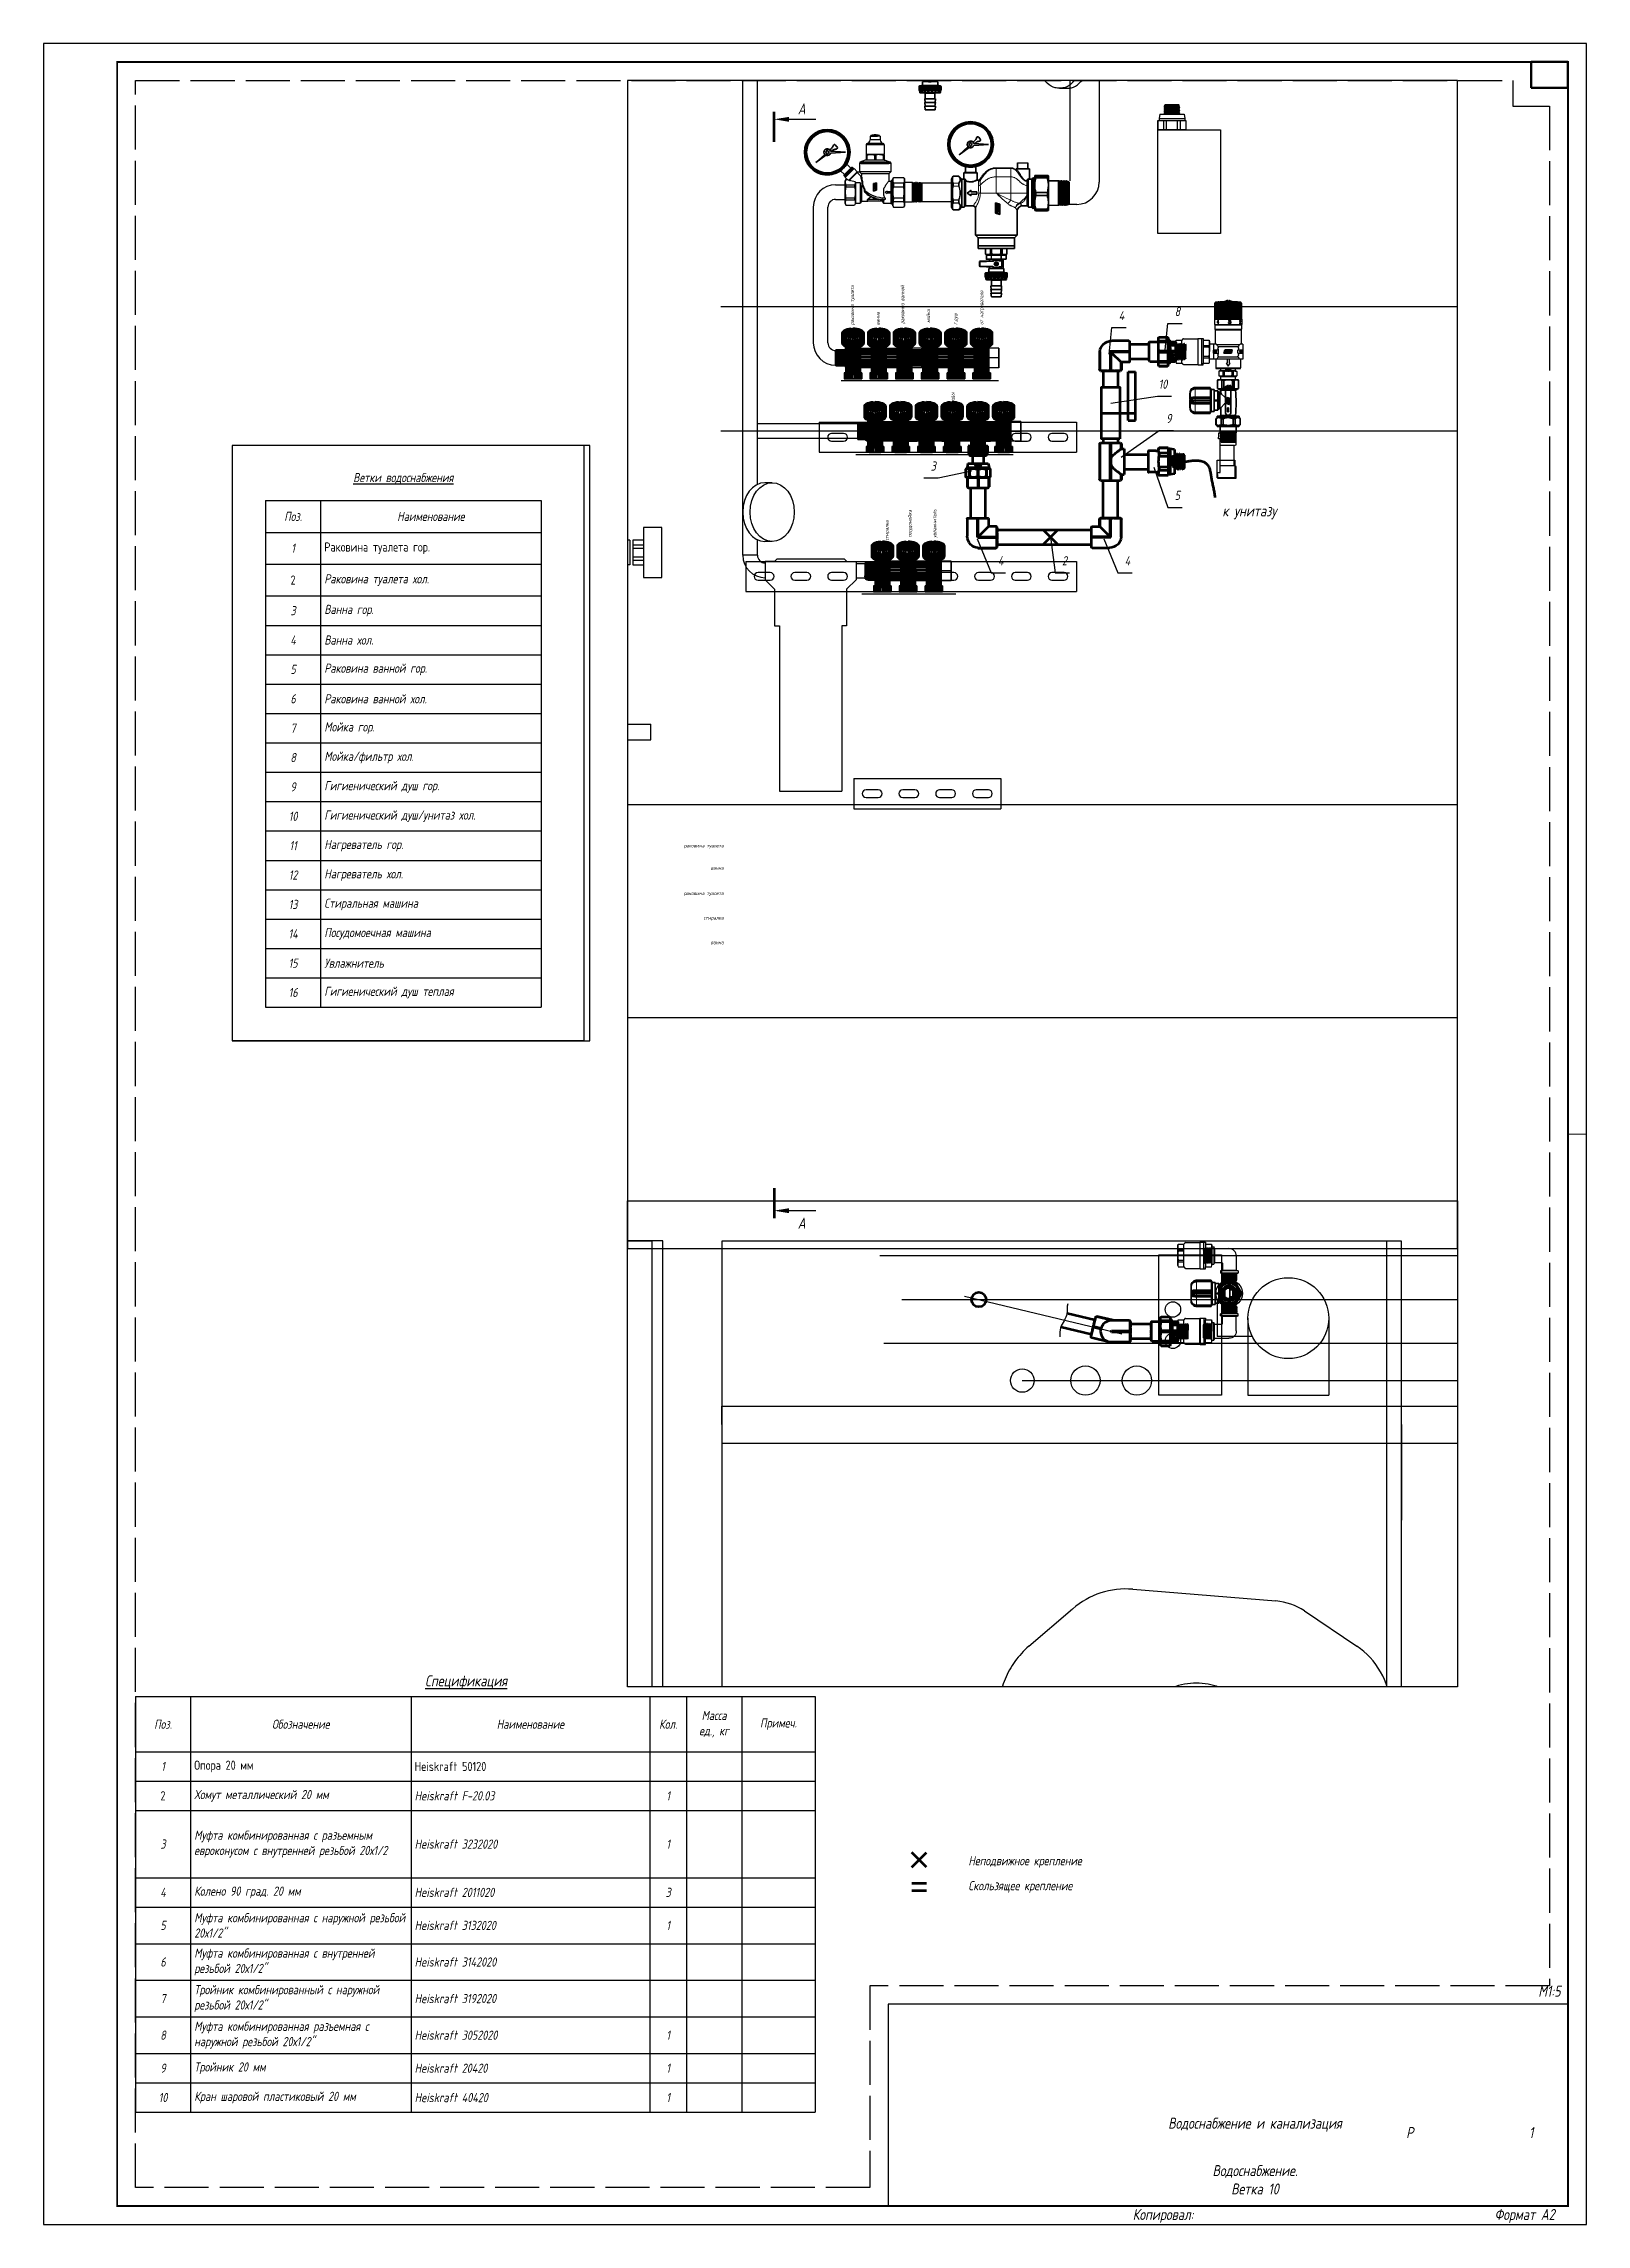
# Paper-space layout 'В10' of a CAD drawing. Header units: millimetres. Extents: x 1313 to 1733, y -789 to -195.
# The model-space entities are those that its viewports show. They can reach past a viewport. Long polylines and large blocks are cut down to what shows.
import ezdxf
from ezdxf.enums import TextEntityAlignment as Align

# ---------------------------------------------------------------- set-up
doc = ezdxf.new("R2010")
doc.units = ezdxf.units.MM
for name, pattern in [('ACAD_ISO02W100', [15, 12, -3]), ('DASHDOT', [25.4, 12.7, -6.35, 0, -6.35]), ('DASHED', [19.05, 12.7, -6.35])]:
    doc.linetypes.add(name, pattern=pattern)
for name, color, linetype in [('01 Черновое', 254, 'Continuous'), ('11 Водоразборный узел', 7, 'Continuous'), ('15 Конструкции 1', 7, 'Continuous'), ('30 Вода ветка 10', 7, 'Continuous'), ('stamp', 7, 'Continuous')]:
    doc.layers.add(name, color=color, linetype=linetype)
doc.layers.add('100 noprint', color=1, linetype='Continuous', plot=False)
doc.layers.add('noprint', color=2, linetype='Continuous', plot=False)
doc.styles.add('ATTR', font='romans.shx', dxfattribs={"width": 0.8, "height": 1.2})
doc.styles.add('GOST typeA', font='GOST_A.TTF')
doc.styles.add('ГОСТ-ISOCPEUR', font='isocpeui.ttf', dxfattribs={"width": 0.8})

psp = doc.layouts.new('В10')

# ---------------------------------------------------------------- texts
at = {"color": 2, "char_height": 2.5, "width": 94.0067, "attachment_point": 1, "style": 'ГОСТ-ISOCPEUR'}
for s, insert in [('{{\\C256;Неподвижное крепление}}', (1564.76, -688.88)), ('{{\\C256;Скользящее крепление}}', (1564.76, -695.66))]:
    psp.add_mtext(s, dxfattribs=dict(at, insert=insert))
at = {"layer": 'stamp', "linetype": 'Continuous', "lineweight": 35, "style": 'ГОСТ-ISOCPEUR', "width": 0.8}
psp.add_text('М1:5', height=3, dxfattribs=at).set_placement((1725.97, -727.15), align=Align.RIGHT)
at = {"layer": 'stamp', "lineweight": 35, "style": 'ГОСТ-ISOCPEUR', "width": 0.8}
for s, p in [('Копировал:', (1609.48, -787.95)), ('Формат А2', (1707.98, -787.95))]:
    psp.add_text(s, height=3, dxfattribs=at).set_placement(p)
at = {"layer": 'stamp', "lineweight": 35, "char_height": 3, "width": 70.1573, "attachment_point": 5, "style": 'ГОСТ-ISOCPEUR'}
for s, insert in [('{Водоснабжение и канализация}', (1642.78, -762.01)), ('{Водоснабжение.\\PВетка 10}', (1642.78, -777.01))]:
    psp.add_mtext(s, dxfattribs=dict(at, insert=insert))
at = {"layer": 'stamp', "ltscale": 100, "char_height": 3, "width": 20, "attachment_point": 4, "style": 'ГОСТ-ISOCPEUR'}
for s, insert in [('{\\pxqc;Р}', (1674.92, -764.15)), ('\\pxqc;1', (1707.97, -764.15))]:
    psp.add_mtext(s, dxfattribs=dict(at, insert=insert))

msp = doc.modelspace()

# ---------------------------------------------------------------- texts
at = {"color": 7, "style": 'ГОСТ-ISOCPEUR', "width": 0.8}
msp.add_text('%%UВетки водоснабжения', height=25, dxfattribs=at).set_placement((-1927.3, 7364.7), align=Align.CENTER)
for p in [(115.6, 1411.5), (115.6, -105.7)]:
    msp.add_text('А', height=15, dxfattribs=at).set_placement(p, align=Align.RIGHT)
at = {"layer": '100 noprint', "color": 1, "style": 'ГОСТ-ISOCPEUR', "width": 0.8}
for s, p in [('раковина туалета', (181.4, 1124.7)), ('раковина ванной', (249.8, 1126.4, 22)), ('от нагревателя', (357.4, 1125.1)), ('ванна', (216.2, 1124.7)), ('мойка', (285, 1127.8)), ('г.душ', (321.9, 1125.1)), ('посудомойка', (259.9, 835.6)), ('увлажнитель', (293.5, 835)), ('стиралка', (228.4, 831.4))]:
    msp.add_text(s, height=5, rotation=90, dxfattribs=at).set_placement(p)
for s, p in [('раковина туалета', (210.7, 1015.4)), ('мойка/фильтр для воды', (318, 1032.9)), ('нагреватель', (387.9, 1014.6)), ('ванна', (247.3, 986.8)), ('раковина ванной', (283, 1004.4)), ('унитаз/г.душ', (352.3, 1004))]:
    msp.add_text(s, height=5, rotation=90, dxfattribs=at).set_placement(p, align=Align.RIGHT)
for s, p in [('раковина туалета', (3.9, 413.3)), ('ванна', (3.9, 382.9)), ('раковина туалета', (3.9, 348.5)), ('стиралка', (3.9, 315)), ('ванна', (3.9, 281.6))]:
    msp.add_text(s, height=5, dxfattribs=at).set_placement(p, align=Align.RIGHT)
at = {"layer": '30 Вода ветка 10', "linetype": 'Continuous', "style": 'ГОСТ-ISOCPEUR', "width": 0.8}
for s, p in [('4', (541.7, 1131.3)), ('8', (617.8, 1136.9)), ('10', (595.9, 1038)), ('9', (606.2, 991.1)), ('3', (285.8, 926.4)), ('5', (617.8, 886.5)), ('4', (377.3, 797.5)), ('2', (464.5, 797.5)), ('4', (549.8, 797.5))]:
    msp.add_text(s, height=12.5, dxfattribs=at).set_placement(p)
at = {"layer": '30 Вода ветка 10', "color": 5, "style": 'ГОСТ-ISOCPEUR', "width": 0.8}
msp.add_text('к унитазу', height=15, dxfattribs=at).set_placement((756.4, 864.2), align=Align.RIGHT)

# ---------------------------------------------------------------- blocks, each defined once
blk = doc.blocks.new('неподвижная опора')
at = {"color": 0, "lineweight": -2}
for p, q in [((-10, -10), (10, 10)), ((10, -10), (-10, 10))]:
    blk.add_line(p, q, dxfattribs=at)
blk = doc.blocks.new('скользящее крепление')
at = {"color": 0, "lineweight": -2}
for p, q in [((0, 0), (0, 20)), ((10, 0), (10, 20))]:
    blk.add_line(p, q, dxfattribs=at)
blk = doc.blocks.new('шапка спеки материалов')
at = {"color": 0, "ltscale": 100}
for p, q in [((0, 15), (185, 15)), ((0, 15), (0, 0)), ((15, 15), (15, 0)), ((75, 15), (75, 0)), ((140, 15), (140, 0)), ((150, 15), (150, 0)), ((165, 15), (165, 0)), ((185, 15), (185, 0)), ((0, 0), (185, 0))]:
    blk.add_line(p, q, dxfattribs=at)
at = {"color": 0, "ltscale": 100, "style": 'ГОСТ-ISOCPEUR'}
for s, insert, char_height, width, attachment_point in [('\\pxsm1,qc;{\\LСпецификация}', (90, 17), 3, 108, 8), ('\\pxsm1,qc;Поз.', (7.5, 7.5), 2.5, 13, 5), ('\\pxsm1,qc;Обозначение', (45, 7.5), 2.5, 58, 5), ('\\pxsm1,qc;Наименование', (107.5, 7.5), 2.5, 63, 5), ('\\pxsm1,qc;Кол.', (145, 7.5), 2.5, 8, 5), ('\\pxsm1,qc;Масса\\Pед., кг', (157.5, 7.5), 2.5, 13, 5), ('\\pxsm1,qc;Примеч.', (175, 7.5), 2.5, 18, 5)]:
    blk.add_mtext(s, dxfattribs=dict(at, insert=insert, char_height=char_height, width=width, attachment_point=attachment_point))
blk = doc.blocks.new('*T295')
at = {"layer": 'stamp', "color": 0, "lineweight": -2}
for p, q in [((0, 0), (185, 0)), ((0, 0), (0, -98.18)), ((15, 0), (15, -98.18)), ((75, 0), (75, -98.18)), ((140, 0), (140, -98.18)), ((150, 0), (150, -98.18)), ((165, 0), (165, -98.18)), ((185, 0), (185, -98.18)), ((0, -8), (185, -8)), ((0, -16), (185, -16)), ((0, -34.3), (185, -34.3)), ((0, -42.3), (185, -42.3)), ((0, -52.27), (185, -52.27)), ((0, -62.24), (185, -62.24)), ((0, -72.21), (185, -72.21)), ((0, -82.18), (185, -82.18)), ((0, -90.18), (185, -90.18)), ((0, -98.18), (185, -98.18))]:
    blk.add_line(p, q, dxfattribs=at)
at = {"layer": 'stamp', "color": 0, "char_height": 2.5}
for s, insert, width, attachment_point, style in [('{1}', (7.5, -4), 13, 5, 'ГОСТ-ISOCPEUR'), ('{Опора 20 мм}', (16, -4), 58, 4, 'GOST typeA'), ('{Heiskraft 50120}', (76, -4), 63, 4, 'GOST typeA'), ('{2}', (7.5, -12), 13, 5, 'GOST typeA'), ('{{\\C256;Хомут металлический 20 мм}}', (16, -12), 58, 4, 'ГОСТ-ISOCPEUR'), ('{Heiskraft F-20.03}', (76, -12), 63, 4, 'ГОСТ-ISOCPEUR'), ('{1}', (145, -12), 8, 5, 'ГОСТ-ISOCPEUR'), ('{Муфта комбинированная с разъемным\\Pевроконусом с внутренней резьбой 20х1/2}', (16, -25.15), 58, 4, 'ГОСТ-ISOCPEUR'), ('{3}', (7.5, -25.15), 13, 5, 'ГОСТ-ISOCPEUR'), ('{Heiskraft 3232020}', (76, -25.15), 63, 4, 'ГОСТ-ISOCPEUR'), ('{1}', (145, -25.15), 8, 5, 'ГОСТ-ISOCPEUR'), ('{4}', (7.5, -38.3), 13, 5, 'ГОСТ-ISOCPEUR'), ('{Колено 90 град. 20 мм}', (16, -38.3), 58, 4, 'ГОСТ-ISOCPEUR'), ('{Heiskraft 2011020}', (76, -38.3), 63, 4, 'ГОСТ-ISOCPEUR'), ('{3}', (145, -38.3), 8, 5, 'ГОСТ-ISOCPEUR'), ('{5}', (7.5, -47.29), 13, 5, 'ГОСТ-ISOCPEUR'), ('Муфта комбинированная с наружной резьбой 20х1/2"', (16, -47.29), 58, 4, 'ГОСТ-ISOCPEUR'), ('{Heiskraft 3132020}', (76, -47.29), 63, 4, 'ГОСТ-ISOCPEUR'), ('{1}', (145, -47.29), 8, 5, 'ГОСТ-ISOCPEUR'), ('{6}', (7.5, -57.26), 13, 5, 'ГОСТ-ISOCPEUR'), ('{Муфта комбинированная с внутренней резьбой 20х1/2"}', (16, -57.26), 58, 4, 'ГОСТ-ISOCPEUR'), ('{Heiskraft 3142020}', (76, -57.26), 63, 4, 'ГОСТ-ISOCPEUR'), ('{Тройник комбинированный с наружной резьбой 20х1/2"}', (16, -67.22), 58, 4, 'ГОСТ-ISOCPEUR'), ('{7}', (7.5, -67.22), 13, 5, 'ГОСТ-ISOCPEUR'), ('{Heiskraft 3192020}', (76, -67.22), 63, 4, 'ГОСТ-ISOCPEUR'), ('{8}', (7.5, -77.19), 13, 5, 'ГОСТ-ISOCPEUR'), ('{Муфта комбинированная разъемная с наружной резьбой 20х1/2"}', (16, -77.19), 58, 4, 'ГОСТ-ISOCPEUR'), ('{Heiskraft 3052020}', (76, -77.19), 63, 4, 'ГОСТ-ISOCPEUR'), ('{1}', (145, -77.19), 8, 5, 'ГОСТ-ISOCPEUR'), ('{9}', (7.5, -86.18), 13, 5, 'ГОСТ-ISOCPEUR'), ('{Тройник 20 мм}', (16, -86.18), 58, 4, 'ГОСТ-ISOCPEUR'), ('{Heiskraft 20420}', (76, -86.18), 63, 4, 'ГОСТ-ISOCPEUR'), ('{1}', (145, -86.18), 8, 5, 'ГОСТ-ISOCPEUR'), ('{10}', (7.5, -94.18), 13, 5, 'ГОСТ-ISOCPEUR'), ('{Кран шаровой пластиковый 20 мм}', (16, -94.18), 58, 4, 'ГОСТ-ISOCPEUR'), ('{Heiskraft 40420}', (76, -94.18), 63, 4, 'ГОСТ-ISOCPEUR'), ('{1}', (145, -94.18), 8, 5, 'ГОСТ-ISOCPEUR')]:
    blk.add_mtext(s, dxfattribs=dict(at, insert=insert, width=width, attachment_point=attachment_point, style=style))
blk = doc.blocks.new('QMODEL_e17b8aaa_e9d4_400d_a0f2_fbeb3d9ce0b6')
at = {"color": 7, "invisible_edges": 14}
for points in [[(-58.6, 22.355161, -7.900902), (-58.6, 22.547308, -5.949999), (-58.6, 12.547308, -5.949999)], [(-58.6, 22.547308, -5.949999), (-58.6, 22.355161, -3.999096), (-58.6, 12.547308, -5.949999)], [(-58.6, 21.786104, -9.776834), (-58.6, 22.355161, -7.900902), (-58.6, 12.547308, -5.949999)], [(-58.6, 22.355161, -3.999096), (-58.6, 21.786104, -2.123165), (-58.6, 12.547308, -5.949999)], [(-58.6, 20.862005, -11.505702), (-58.6, 21.786104, -9.776834), (-58.6, 12.547308, -5.949999)], [(-58.6, 21.786104, -2.123165), (-58.6, 20.862005, -0.394297), (-58.6, 12.547308, -5.949999)], [(-58.6, 19.618376, -13.021067), (-58.6, 20.862005, -11.505702), (-58.6, 12.547308, -5.949999)], [(-58.6, 20.862005, -0.394297), (-58.6, 19.618376, 1.121069), (-58.6, 12.547308, -5.949999)], [(-58.6, 18.103011, -14.264695), (-58.6, 19.618376, -13.021067), (-58.6, 12.547308, -5.949999)], [(-58.6, 19.618376, 1.121069), (-58.6, 18.103011, 2.364697), (-58.6, 12.547308, -5.949999)], [(-58.6, 16.374143, -15.188795), (-58.6, 18.103011, -14.264695), (-58.6, 12.547308, -5.949999)], [(-58.6, 18.103011, 2.364697), (-58.6, 16.374143, 3.288796), (-58.6, 12.547308, -5.949999)], [(-58.6, 14.498212, -15.757852), (-58.6, 16.374143, -15.188795), (-58.6, 12.547308, -5.949999)], [(-58.6, 16.374143, 3.288796), (-58.6, 14.498212, 3.857854), (-58.6, 12.547308, -5.949999)], [(-58.6, 12.547308, -15.949999), (-58.6, 14.498212, -15.757852), (-58.6, 12.547308, -5.949999)], [(-58.6, 14.498212, 3.857854), (-58.6, 12.547308, 4.050001), (-58.6, 12.547308, -5.949999)], [(-58.6, 12.547308, 4.050001), (-58.6, 10.596405, 3.857854), (-58.6, 12.547308, -5.949999)], [(-58.6, 10.596405, 3.857854), (-58.6, 8.720474, 3.288796), (-58.6, 12.547308, -5.949999)], [(-58.6, 8.720474, 3.288796), (-58.6, 6.991606, 2.364697), (-58.6, 12.547308, -5.949999)], [(-58.6, 6.991606, 2.364697), (-58.6, 5.476241, 1.121069), (-58.6, 12.547308, -5.949999)], [(-58.6, 5.476241, 1.121069), (-58.6, 4.232612, -0.394297), (-58.6, 12.547308, -5.949999)], [(-58.6, 4.232612, -0.394297), (-58.6, 3.308513, -2.123165), (-58.6, 12.547308, -5.949999)], [(-58.6, 3.308513, -2.123165), (-58.6, 2.739456, -3.999096), (-58.6, 12.547308, -5.949999)], [(-58.6, 2.739456, -3.999096), (-58.6, 2.547308, -5.949999), (-58.6, 12.547308, -5.949999)], [(-58.6, 2.547308, -5.949999), (-58.6, 2.739456, -7.900902), (-58.6, 12.547308, -5.949999)], [(-58.6, 2.739456, -7.900902), (-58.6, 3.308513, -9.776834), (-58.6, 12.547308, -5.949999)], [(-58.6, 3.308513, -9.776834), (-58.6, 4.232612, -11.505702), (-58.6, 12.547308, -5.949999)], [(-58.6, 4.232612, -11.505702), (-58.6, 5.476241, -13.021067), (-58.6, 12.547308, -5.949999)], [(-58.6, 5.476241, -13.021067), (-58.6, 6.991606, -14.264695), (-58.6, 12.547308, -5.949999)], [(-58.6, 6.991606, -14.264695), (-58.6, 8.720474, -15.188795), (-58.6, 12.547308, -5.949999)], [(-58.6, 8.720474, -15.188795), (-58.6, 10.596405, -15.757852), (-58.6, 12.547308, -5.949999)], [(-58.6, 10.596405, -15.757852), (-58.6, 12.547308, -15.949999), (-58.6, 12.547308, -5.949999)], [(-42.846282, 14.108031, -34.549999), (-43, 12.547308, -34.549999), (-35, 12.547308, -34.549999)], [(-43, 12.547308, -34.549999), (-42.846282, 10.986586, -34.549999), (-35, 12.547308, -34.549999)], [(-42.391036, 15.608776, -34.549999), (-42.846282, 14.108031, -34.549999), (-35, 12.547308, -34.549999)], [(-42.846282, 10.986586, -34.549999), (-42.391036, 9.485841, -34.549999), (-35, 12.547308, -34.549999)], [(-41.651757, 16.99187, -34.549999), (-42.391036, 15.608776, -34.549999), (-35, 12.547308, -34.549999)], [(-42.391036, 9.485841, -34.549999), (-41.651757, 8.102747, -34.549999), (-35, 12.547308, -34.549999)], [(-40.656854, 18.204163, -34.549999), (-41.651757, 16.99187, -34.549999), (-35, 12.547308, -34.549999)], [(-41.651757, 8.102747, -34.549999), (-40.656854, 6.890454, -34.549999), (-35, 12.547308, -34.549999)], [(-39.444562, 19.199065, -34.549999), (-40.656854, 18.204163, -34.549999), (-35, 12.547308, -34.549999)], [(-40.656854, 6.890454, -34.549999), (-39.444562, 5.895552, -34.549999), (-35, 12.547308, -34.549999)], [(-38.061467, 19.938345, -34.549999), (-39.444562, 19.199065, -34.549999), (-35, 12.547308, -34.549999)], [(-39.444562, 5.895552, -34.549999), (-38.061467, 5.156272, -34.549999), (-35, 12.547308, -34.549999)], [(-36.560723, 20.393591, -34.549999), (-38.061467, 19.938345, -34.549999), (-35, 12.547308, -34.549999)], [(-38.061467, 5.156272, -34.549999), (-36.560723, 4.701026, -34.549999), (-35, 12.547308, -34.549999)], [(-35, 20.547308, -34.549999), (-36.560723, 20.393591, -34.549999), (-35, 12.547308, -34.549999)], [(-36.560723, 4.701026, -34.549999), (-35, 4.547308, -34.549999), (-35, 12.547308, -34.549999)], [(-33.439277, 20.393591, -34.549999), (-35, 20.547308, -34.549999), (-35, 12.547308, -34.549999)], [(-31.938533, 19.938345, -34.549999), (-33.439277, 20.393591, -34.549999), (-35, 12.547308, -34.549999)], [(-30.555438, 19.199065, -34.549999), (-31.938533, 19.938345, -34.549999), (-35, 12.547308, -34.549999)], [(-29.343146, 18.204163, -34.549999), (-30.555438, 19.199065, -34.549999), (-35, 12.547308, -34.549999)], [(-28.348243, 16.99187, -34.549999), (-29.343146, 18.204163, -34.549999), (-35, 12.547308, -34.549999)], [(-27.608964, 15.608776, -34.549999), (-28.348243, 16.99187, -34.549999), (-35, 12.547308, -34.549999)], [(-27.153718, 14.108031, -34.549999), (-27.608964, 15.608776, -34.549999), (-35, 12.547308, -34.549999)], [(-27, 12.547308, -34.549999), (-27.153718, 14.108031, -34.549999), (-35, 12.547308, -34.549999)], [(-35, 4.547308, -34.549999), (-33.439277, 4.701026, -34.549999), (-35, 12.547308, -34.549999)], [(-33.439277, 4.701026, -34.549999), (-31.938533, 5.156272, -34.549999), (-35, 12.547308, -34.549999)], [(-31.938533, 5.156272, -34.549999), (-30.555438, 5.895552, -34.549999), (-35, 12.547308, -34.549999)], [(-30.555438, 5.895552, -34.549999), (-29.343146, 6.890454, -34.549999), (-35, 12.547308, -34.549999)], [(-29.343146, 6.890454, -34.549999), (-28.348243, 8.102747, -34.549999), (-35, 12.547308, -34.549999)], [(-28.348243, 8.102747, -34.549999), (-27.608964, 9.485841, -34.549999), (-35, 12.547308, -34.549999)], [(-27.608964, 9.485841, -34.549999), (-27.153718, 10.986586, -34.549999), (-35, 12.547308, -34.549999)], [(-27.153718, 10.986586, -34.549999), (-27, 12.547308, -34.549999), (-35, 12.547308, -34.549999)], [(-7.846282, 14.108031, -34.549999), (-8, 12.547308, -34.549999), (0, 12.547308, -34.549999)], [(-8, 12.547308, -34.549999), (-7.846282, 10.986586, -34.549999), (0, 12.547308, -34.549999)], [(-7.391036, 15.608776, -34.549999), (-7.846282, 14.108031, -34.549999), (0, 12.547308, -34.549999)], [(-7.846282, 10.986586, -34.549999), (-7.391036, 9.485841, -34.549999), (0, 12.547308, -34.549999)], [(-6.651757, 16.99187, -34.549999), (-7.391036, 15.608776, -34.549999), (0, 12.547308, -34.549999)], [(-7.391036, 9.485841, -34.549999), (-6.651757, 8.102747, -34.549999), (0, 12.547308, -34.549999)], [(-5.656854, 18.204163, -34.549999), (-6.651757, 16.99187, -34.549999), (0, 12.547308, -34.549999)], [(-6.651757, 8.102747, -34.549999), (-5.656854, 6.890454, -34.549999), (0, 12.547308, -34.549999)], [(-4.444562, 19.199065, -34.549999), (-5.656854, 18.204163, -34.549999), (0, 12.547308, -34.549999)], [(-5.656854, 6.890454, -34.549999), (-4.444562, 5.895552, -34.549999), (0, 12.547308, -34.549999)], [(-3.061467, 19.938345, -34.549999), (-4.444562, 19.199065, -34.549999), (0, 12.547308, -34.549999)], [(-4.444562, 5.895552, -34.549999), (-3.061467, 5.156272, -34.549999), (0, 12.547308, -34.549999)], [(-1.560723, 20.393591, -34.549999), (-3.061467, 19.938345, -34.549999), (0, 12.547308, -34.549999)], [(-3.061467, 5.156272, -34.549999), (-1.560723, 4.701026, -34.549999), (0, 12.547308, -34.549999)], [(0, 20.547308, -34.549999), (-1.560723, 20.393591, -34.549999), (0, 12.547308, -34.549999)], [(-1.560723, 4.701026, -34.549999), (0, 4.547308, -34.549999), (0, 12.547308, -34.549999)], [(1.560723, 20.393591, -34.549999), (0, 20.547308, -34.549999), (0, 12.547308, -34.549999)], [(3.061467, 19.938345, -34.549999), (1.560723, 20.393591, -34.549999), (0, 12.547308, -34.549999)], [(4.444562, 19.199065, -34.549999), (3.061467, 19.938345, -34.549999), (0, 12.547308, -34.549999)], [(5.656854, 18.204163, -34.549999), (4.444562, 19.199065, -34.549999), (0, 12.547308, -34.549999)], [(6.651757, 16.99187, -34.549999), (5.656854, 18.204163, -34.549999), (0, 12.547308, -34.549999)], [(7.391036, 15.608776, -34.549999), (6.651757, 16.99187, -34.549999), (0, 12.547308, -34.549999)], [(7.846282, 14.108031, -34.549999), (7.391036, 15.608776, -34.549999), (0, 12.547308, -34.549999)], [(8, 12.547308, -34.549999), (7.846282, 14.108031, -34.549999), (0, 12.547308, -34.549999)], [(0, 4.547308, -34.549999), (1.560723, 4.701026, -34.549999), (0, 12.547308, -34.549999)], [(1.560723, 4.701026, -34.549999), (3.061467, 5.156272, -34.549999), (0, 12.547308, -34.549999)], [(3.061467, 5.156272, -34.549999), (4.444562, 5.895552, -34.549999), (0, 12.547308, -34.549999)], [(4.444562, 5.895552, -34.549999), (5.656854, 6.890454, -34.549999), (0, 12.547308, -34.549999)], [(5.656854, 6.890454, -34.549999), (6.651757, 8.102747, -34.549999), (0, 12.547308, -34.549999)], [(6.651757, 8.102747, -34.549999), (7.391036, 9.485841, -34.549999), (0, 12.547308, -34.549999)], [(7.391036, 9.485841, -34.549999), (7.846282, 10.986586, -34.549999), (0, 12.547308, -34.549999)], [(7.846282, 10.986586, -34.549999), (8, 12.547308, -34.549999), (0, 12.547308, -34.549999)], [(27.153718, 14.108031, -34.549999), (27, 12.547308, -34.549999), (35, 12.547308, -34.549999)], [(27, 12.547308, -34.549999), (27.153718, 10.986586, -34.549999), (35, 12.547308, -34.549999)], [(27.608964, 15.608776, -34.549999), (27.153718, 14.108031, -34.549999), (35, 12.547308, -34.549999)], [(27.153718, 10.986586, -34.549999), (27.608964, 9.485841, -34.549999), (35, 12.547308, -34.549999)], [(28.348243, 16.99187, -34.549999), (27.608964, 15.608776, -34.549999), (35, 12.547308, -34.549999)], [(27.608964, 9.485841, -34.549999), (28.348243, 8.102747, -34.549999), (35, 12.547308, -34.549999)], [(29.343146, 18.204163, -34.549999), (28.348243, 16.99187, -34.549999), (35, 12.547308, -34.549999)], [(28.348243, 8.102747, -34.549999), (29.343146, 6.890454, -34.549999), (35, 12.547308, -34.549999)], [(30.555438, 19.199065, -34.549999), (29.343146, 18.204163, -34.549999), (35, 12.547308, -34.549999)], [(29.343146, 6.890454, -34.549999), (30.555438, 5.895552, -34.549999), (35, 12.547308, -34.549999)], [(31.938533, 19.938345, -34.549999), (30.555438, 19.199065, -34.549999), (35, 12.547308, -34.549999)], [(30.555438, 5.895552, -34.549999), (31.938533, 5.156272, -34.549999), (35, 12.547308, -34.549999)], [(33.439277, 20.393591, -34.549999), (31.938533, 19.938345, -34.549999), (35, 12.547308, -34.549999)], [(31.938533, 5.156272, -34.549999), (33.439277, 4.701026, -34.549999), (35, 12.547308, -34.549999)], [(35, 20.547308, -34.549999), (33.439277, 20.393591, -34.549999), (35, 12.547308, -34.549999)], [(33.439277, 4.701026, -34.549999), (35, 4.547308, -34.549999), (35, 12.547308, -34.549999)], [(36.560723, 20.393591, -34.549999), (35, 20.547308, -34.549999), (35, 12.547308, -34.549999)], [(38.061467, 19.938345, -34.549999), (36.560723, 20.393591, -34.549999), (35, 12.547308, -34.549999)], [(39.444562, 19.199065, -34.549999), (38.061467, 19.938345, -34.549999), (35, 12.547308, -34.549999)], [(40.656854, 18.204163, -34.549999), (39.444562, 19.199065, -34.549999), (35, 12.547308, -34.549999)], [(41.651757, 16.99187, -34.549999), (40.656854, 18.204163, -34.549999), (35, 12.547308, -34.549999)], [(42.391036, 15.608776, -34.549999), (41.651757, 16.99187, -34.549999), (35, 12.547308, -34.549999)], [(42.846282, 14.108031, -34.549999), (42.391036, 15.608776, -34.549999), (35, 12.547308, -34.549999)], [(43, 12.547308, -34.549999), (42.846282, 14.108031, -34.549999), (35, 12.547308, -34.549999)], [(35, 4.547308, -34.549999), (36.560723, 4.701026, -34.549999), (35, 12.547308, -34.549999)], [(36.560723, 4.701026, -34.549999), (38.061467, 5.156272, -34.549999), (35, 12.547308, -34.549999)], [(38.061467, 5.156272, -34.549999), (39.444562, 5.895552, -34.549999), (35, 12.547308, -34.549999)], [(39.444562, 5.895552, -34.549999), (40.656854, 6.890454, -34.549999), (35, 12.547308, -34.549999)], [(40.656854, 6.890454, -34.549999), (41.651757, 8.102747, -34.549999), (35, 12.547308, -34.549999)], [(41.651757, 8.102747, -34.549999), (42.391036, 9.485841, -34.549999), (35, 12.547308, -34.549999)], [(42.391036, 9.485841, -34.549999), (42.846282, 10.986586, -34.549999), (35, 12.547308, -34.549999)], [(42.846282, 10.986586, -34.549999), (43, 12.547308, -34.549999), (35, 12.547308, -34.549999)], [(58.6, 22.355161, -7.900902), (58.6, 22.547308, -5.949999), (58.6, 12.547308, -5.949999)], [(58.6, 22.547308, -5.949999), (58.6, 22.355161, -3.999096), (58.6, 12.547308, -5.949999)], [(58.6, 21.786104, -9.776834), (58.6, 22.355161, -7.900902), (58.6, 12.547308, -5.949999)], [(58.6, 22.355161, -3.999096), (58.6, 21.786104, -2.123165), (58.6, 12.547308, -5.949999)], [(58.6, 20.862005, -11.505702), (58.6, 21.786104, -9.776834), (58.6, 12.547308, -5.949999)], [(58.6, 21.786104, -2.123165), (58.6, 20.862005, -0.394297), (58.6, 12.547308, -5.949999)], [(58.6, 19.618376, -13.021067), (58.6, 20.862005, -11.505702), (58.6, 12.547308, -5.949999)], [(58.6, 20.862005, -0.394297), (58.6, 19.618376, 1.121069), (58.6, 12.547308, -5.949999)], [(58.6, 18.103011, -14.264695), (58.6, 19.618376, -13.021067), (58.6, 12.547308, -5.949999)], [(58.6, 19.618376, 1.121069), (58.6, 18.103011, 2.364697), (58.6, 12.547308, -5.949999)], [(58.6, 16.374143, -15.188795), (58.6, 18.103011, -14.264695), (58.6, 12.547308, -5.949999)], [(58.6, 18.103011, 2.364697), (58.6, 16.374143, 3.288796), (58.6, 12.547308, -5.949999)], [(58.6, 14.498212, -15.757852), (58.6, 16.374143, -15.188795), (58.6, 12.547308, -5.949999)], [(58.6, 16.374143, 3.288796), (58.6, 14.498212, 3.857854), (58.6, 12.547308, -5.949999)], [(58.6, 12.547308, -15.949999), (58.6, 14.498212, -15.757852), (58.6, 12.547308, -5.949999)], [(58.6, 14.498212, 3.857854), (58.6, 12.547308, 4.050001), (58.6, 12.547308, -5.949999)], [(58.6, 12.547308, 4.050001), (58.6, 10.596405, 3.857854), (58.6, 12.547308, -5.949999)], [(58.6, 10.596405, 3.857854), (58.6, 8.720474, 3.288796), (58.6, 12.547308, -5.949999)], [(58.6, 8.720474, 3.288796), (58.6, 6.991606, 2.364697), (58.6, 12.547308, -5.949999)], [(58.6, 6.991606, 2.364697), (58.6, 5.476241, 1.121069), (58.6, 12.547308, -5.949999)], [(58.6, 5.476241, 1.121069), (58.6, 4.232612, -0.394297), (58.6, 12.547308, -5.949999)], [(58.6, 4.232612, -0.394297), (58.6, 3.308513, -2.123165), (58.6, 12.547308, -5.949999)], [(58.6, 3.308513, -2.123165), (58.6, 2.739456, -3.999096), (58.6, 12.547308, -5.949999)], [(58.6, 2.739456, -3.999096), (58.6, 2.547308, -5.949999), (58.6, 12.547308, -5.949999)], [(58.6, 2.547308, -5.949999), (58.6, 2.739456, -7.900902), (58.6, 12.547308, -5.949999)], [(58.6, 2.739456, -7.900902), (58.6, 3.308513, -9.776834), (58.6, 12.547308, -5.949999)], [(58.6, 3.308513, -9.776834), (58.6, 4.232612, -11.505702), (58.6, 12.547308, -5.949999)], [(58.6, 4.232612, -11.505702), (58.6, 5.476241, -13.021067), (58.6, 12.547308, -5.949999)], [(58.6, 5.476241, -13.021067), (58.6, 6.991606, -14.264695), (58.6, 12.547308, -5.949999)], [(58.6, 6.991606, -14.264695), (58.6, 8.720474, -15.188795), (58.6, 12.547308, -5.949999)], [(58.6, 8.720474, -15.188795), (58.6, 10.596405, -15.757852), (58.6, 12.547308, -5.949999)], [(58.6, 10.596405, -15.757852), (58.6, 12.547308, -15.949999), (58.6, 12.547308, -5.949999)]]:
    blk.add_3dface(points, dxfattribs=at)
at = {"color": 23}
for points, invisible_edges in [([(40.5, 28.047308, -5.949999), (58.5, 28.047308, -5.949999), (58.5, 20.297308, -19.373393), (40.5, 20.297308, -19.373393)], 1), ([(40.5, 20.297308, 7.473395), (58.5, 20.297308, 7.473395), (58.5, 28.047308, -5.949999), (40.5, 28.047308, -5.949999)], 1), ([(40.5, -2.952692, -5.949999), (40.5, 4.797308, -19.373393), (40.5, 20.297308, -19.373393), (40.5, 28.047308, -5.949999)], 15), ([(40.5, -2.952692, -5.949999), (40.5, 28.047308, -5.949999), (40.5, 20.297308, 7.473395), (40.5, 4.797308, 7.473395)], 15), ([(40.5, 20.297308, -19.373393), (58.5, 20.297308, -19.373393), (58.5, 4.797308, -19.373393), (40.5, 4.797308, -19.373393)], 1), ([(40.5, 4.797308, 7.473395), (58.5, 4.797308, 7.473395), (58.5, 20.297308, 7.473395), (40.5, 20.297308, 7.473395)], 1), ([(40.5, 4.797308, -19.373393), (58.5, 4.797308, -19.373393), (58.5, -2.952692, -5.949999), (40.5, -2.952692, -5.949999)], 1), ([(40.5, -2.952692, -5.949999), (58.5, -2.952692, -5.949999), (58.5, 4.797308, 7.473395), (40.5, 4.797308, 7.473395)], 1), ([(58.5, -2.952692, -5.949999), (58.5, 4.797308, -19.373393), (58.5, 20.297308, -19.373393), (58.5, 28.047308, -5.949999)], 15), ([(58.5, -2.952692, -5.949999), (58.5, 28.047308, -5.949999), (58.5, 20.297308, 7.473395), (58.5, 4.797308, 7.473395)], 15)]:
    blk.add_3dface(points, dxfattribs=dict(at, invisible_edges=invisible_edges))
at = {"color": 1, "invisible_edges": 14}
for points in [[(-49, -14.552692, 28.210725), (-48.730994, -12.077325, 29.365007), (-35, -14.552692, 28.210725)], [(-48.730994, -17.028058, 27.056444), (-49, -14.552692, 28.210725), (-35, -14.552692, 28.210725)], [(-48.730994, -12.077325, 29.365007), (-47.934313, -9.697085, 30.47493), (-35, -14.552692, 28.210725)], [(-47.934313, -19.408298, 25.946521), (-48.730994, -17.028058, 27.056444), (-35, -14.552692, 28.210725)], [(-47.934313, -9.697085, 30.47493), (-46.640575, -7.503444, 31.497841), (-35, -14.552692, 28.210725)], [(-46.640575, -21.601939, 24.92361), (-47.934313, -19.408298, 25.946521), (-35, -14.552692, 28.210725)], [(-46.640575, -7.503444, 31.497841), (-44.899495, -5.580701, 32.39443), (-35, -14.552692, 28.210725)], [(-44.899495, -23.524682, 24.027021), (-46.640575, -21.601939, 24.92361), (-35, -14.552692, 28.210725)], [(-44.899495, -5.580701, 32.39443), (-42.777983, -4.002747, 33.130241), (-35, -14.552692, 28.210725)], [(-42.777983, -25.102637, 23.291209), (-44.899495, -23.524682, 24.027021), (-35, -14.552692, 28.210725)], [(-42.777983, -4.002747, 33.130241), (-40.357568, -2.830221, 33.676999), (-35, -14.552692, 28.210725)], [(-40.357568, -26.275162, 22.744452), (-42.777983, -25.102637, 23.291209), (-35, -14.552692, 28.210725)], [(-40.357568, -2.830221, 33.676999), (-37.731265, -2.108183, 34.01369), (-35, -14.552692, 28.210725)], [(-37.731265, -26.9972, 22.407761), (-40.357568, -26.275162, 22.744452), (-35, -14.552692, 28.210725)], [(-37.731265, -2.108183, 34.01369), (-35, -1.864381, 34.127377), (-35, -14.552692, 28.210725)], [(-35, -27.241003, 22.294074), (-37.731265, -26.9972, 22.407761), (-35, -14.552692, 28.210725)], [(-35, -1.864381, 34.127377), (-32.268735, -2.108183, 34.01369), (-35, -14.552692, 28.210725)], [(-32.268735, -2.108183, 34.01369), (-29.642432, -2.830221, 33.676999), (-35, -14.552692, 28.210725)], [(-29.642432, -2.830221, 33.676999), (-27.222017, -4.002747, 33.130241), (-35, -14.552692, 28.210725)], [(-27.222017, -4.002747, 33.130241), (-25.100505, -5.580701, 32.39443), (-35, -14.552692, 28.210725)], [(-25.100505, -5.580701, 32.39443), (-23.359425, -7.503444, 31.497841), (-35, -14.552692, 28.210725)], [(-23.359425, -7.503444, 31.497841), (-22.065687, -9.697085, 30.47493), (-35, -14.552692, 28.210725)], [(-22.065687, -9.697085, 30.47493), (-21.269006, -12.077325, 29.365007), (-35, -14.552692, 28.210725)], [(-21.269006, -12.077325, 29.365007), (-21, -14.552692, 28.210725), (-35, -14.552692, 28.210725)], [(-21, -14.552692, 28.210725), (-21.269006, -17.028058, 27.056444), (-35, -14.552692, 28.210725)], [(-21.269006, -17.028058, 27.056444), (-22.065687, -19.408298, 25.946521), (-35, -14.552692, 28.210725)], [(-22.065687, -19.408298, 25.946521), (-23.359425, -21.601939, 24.92361), (-35, -14.552692, 28.210725)], [(-23.359425, -21.601939, 24.92361), (-25.100505, -23.524682, 24.027021), (-35, -14.552692, 28.210725)], [(-25.100505, -23.524682, 24.027021), (-27.222017, -25.102637, 23.291209), (-35, -14.552692, 28.210725)], [(-27.222017, -25.102637, 23.291209), (-29.642432, -26.275162, 22.744452), (-35, -14.552692, 28.210725)], [(-29.642432, -26.275162, 22.744452), (-32.268735, -26.9972, 22.407761), (-35, -14.552692, 28.210725)], [(-32.268735, -26.9972, 22.407761), (-35, -27.241003, 22.294074), (-35, -14.552692, 28.210725)], [(-14, -14.552692, 28.210725), (-13.730994, -12.077325, 29.365007), (0, -14.552692, 28.210725)], [(-13.730994, -17.028058, 27.056444), (-14, -14.552692, 28.210725), (0, -14.552692, 28.210725)], [(-13.730994, -12.077325, 29.365007), (-12.934313, -9.697085, 30.47493), (0, -14.552692, 28.210725)], [(-12.934313, -19.408298, 25.946521), (-13.730994, -17.028058, 27.056444), (0, -14.552692, 28.210725)], [(-12.934313, -9.697085, 30.47493), (-11.640575, -7.503444, 31.497841), (0, -14.552692, 28.210725)], [(-11.640575, -21.601939, 24.92361), (-12.934313, -19.408298, 25.946521), (0, -14.552692, 28.210725)], [(-11.640575, -7.503444, 31.497841), (-9.899495, -5.580701, 32.39443), (0, -14.552692, 28.210725)], [(-9.899495, -23.524682, 24.027021), (-11.640575, -21.601939, 24.92361), (0, -14.552692, 28.210725)], [(-9.899495, -5.580701, 32.39443), (-7.777983, -4.002747, 33.130241), (0, -14.552692, 28.210725)], [(-7.777983, -25.102637, 23.291209), (-9.899495, -23.524682, 24.027021), (0, -14.552692, 28.210725)], [(-7.777983, -4.002747, 33.130241), (-5.357568, -2.830221, 33.676999), (0, -14.552692, 28.210725)], [(-5.357568, -26.275162, 22.744452), (-7.777983, -25.102637, 23.291209), (0, -14.552692, 28.210725)], [(-5.357568, -2.830221, 33.676999), (-2.731265, -2.108183, 34.01369), (0, -14.552692, 28.210725)], [(-2.731265, -26.9972, 22.407761), (-5.357568, -26.275162, 22.744452), (0, -14.552692, 28.210725)], [(-2.731265, -2.108183, 34.01369), (0, -1.864381, 34.127377), (0, -14.552692, 28.210725)], [(0, -27.241003, 22.294074), (-2.731265, -26.9972, 22.407761), (0, -14.552692, 28.210725)], [(0, -1.864381, 34.127377), (2.731265, -2.108183, 34.01369), (0, -14.552692, 28.210725)], [(2.731265, -2.108183, 34.01369), (5.357568, -2.830221, 33.676999), (0, -14.552692, 28.210725)], [(5.357568, -2.830221, 33.676999), (7.777983, -4.002747, 33.130241), (0, -14.552692, 28.210725)], [(7.777983, -4.002747, 33.130241), (9.899495, -5.580701, 32.39443), (0, -14.552692, 28.210725)], [(9.899495, -5.580701, 32.39443), (11.640575, -7.503444, 31.497841), (0, -14.552692, 28.210725)], [(11.640575, -7.503444, 31.497841), (12.934313, -9.697085, 30.47493), (0, -14.552692, 28.210725)], [(12.934313, -9.697085, 30.47493), (13.730994, -12.077325, 29.365007), (0, -14.552692, 28.210725)], [(13.730994, -12.077325, 29.365007), (14, -14.552692, 28.210725), (0, -14.552692, 28.210725)], [(14, -14.552692, 28.210725), (13.730994, -17.028058, 27.056444), (0, -14.552692, 28.210725)], [(13.730994, -17.028058, 27.056444), (12.934313, -19.408298, 25.946521), (0, -14.552692, 28.210725)], [(12.934313, -19.408298, 25.946521), (11.640575, -21.601939, 24.92361), (0, -14.552692, 28.210725)], [(11.640575, -21.601939, 24.92361), (9.899495, -23.524682, 24.027021), (0, -14.552692, 28.210725)], [(9.899495, -23.524682, 24.027021), (7.777983, -25.102637, 23.291209), (0, -14.552692, 28.210725)], [(7.777983, -25.102637, 23.291209), (5.357568, -26.275162, 22.744452), (0, -14.552692, 28.210725)], [(5.357568, -26.275162, 22.744452), (2.731265, -26.9972, 22.407761), (0, -14.552692, 28.210725)], [(2.731265, -26.9972, 22.407761), (0, -27.241003, 22.294074), (0, -14.552692, 28.210725)], [(21, -14.552692, 28.210725), (21.269006, -12.077325, 29.365007), (35, -14.552692, 28.210725)], [(21.269006, -17.028058, 27.056444), (21, -14.552692, 28.210725), (35, -14.552692, 28.210725)], [(21.269006, -12.077325, 29.365007), (22.065687, -9.697085, 30.47493), (35, -14.552692, 28.210725)], [(22.065687, -19.408298, 25.946521), (21.269006, -17.028058, 27.056444), (35, -14.552692, 28.210725)], [(22.065687, -9.697085, 30.47493), (23.359425, -7.503444, 31.497841), (35, -14.552692, 28.210725)], [(23.359425, -21.601939, 24.92361), (22.065687, -19.408298, 25.946521), (35, -14.552692, 28.210725)], [(23.359425, -7.503444, 31.497841), (25.100505, -5.580701, 32.39443), (35, -14.552692, 28.210725)], [(25.100505, -23.524682, 24.027021), (23.359425, -21.601939, 24.92361), (35, -14.552692, 28.210725)], [(25.100505, -5.580701, 32.39443), (27.222017, -4.002747, 33.130241), (35, -14.552692, 28.210725)], [(27.222017, -25.102637, 23.291209), (25.100505, -23.524682, 24.027021), (35, -14.552692, 28.210725)], [(27.222017, -4.002747, 33.130241), (29.642432, -2.830221, 33.676999), (35, -14.552692, 28.210725)], [(29.642432, -26.275162, 22.744452), (27.222017, -25.102637, 23.291209), (35, -14.552692, 28.210725)], [(29.642432, -2.830221, 33.676999), (32.268735, -2.108183, 34.01369), (35, -14.552692, 28.210725)], [(32.268735, -26.9972, 22.407761), (29.642432, -26.275162, 22.744452), (35, -14.552692, 28.210725)], [(32.268735, -2.108183, 34.01369), (35, -1.864381, 34.127377), (35, -14.552692, 28.210725)], [(35, -27.241003, 22.294074), (32.268735, -26.9972, 22.407761), (35, -14.552692, 28.210725)], [(35, -1.864381, 34.127377), (37.731265, -2.108183, 34.01369), (35, -14.552692, 28.210725)], [(37.731265, -2.108183, 34.01369), (40.357568, -2.830221, 33.676999), (35, -14.552692, 28.210725)], [(40.357568, -2.830221, 33.676999), (42.777983, -4.002747, 33.130241), (35, -14.552692, 28.210725)], [(42.777983, -4.002747, 33.130241), (44.899495, -5.580701, 32.39443), (35, -14.552692, 28.210725)], [(44.899495, -5.580701, 32.39443), (46.640575, -7.503444, 31.497841), (35, -14.552692, 28.210725)], [(46.640575, -7.503444, 31.497841), (47.934313, -9.697085, 30.47493), (35, -14.552692, 28.210725)], [(47.934313, -9.697085, 30.47493), (48.730994, -12.077325, 29.365007), (35, -14.552692, 28.210725)], [(48.730994, -12.077325, 29.365007), (49, -14.552692, 28.210725), (35, -14.552692, 28.210725)], [(49, -14.552692, 28.210725), (48.730994, -17.028058, 27.056444), (35, -14.552692, 28.210725)], [(48.730994, -17.028058, 27.056444), (47.934313, -19.408298, 25.946521), (35, -14.552692, 28.210725)], [(47.934313, -19.408298, 25.946521), (46.640575, -21.601939, 24.92361), (35, -14.552692, 28.210725)], [(46.640575, -21.601939, 24.92361), (44.899495, -23.524682, 24.027021), (35, -14.552692, 28.210725)], [(44.899495, -23.524682, 24.027021), (42.777983, -25.102637, 23.291209), (35, -14.552692, 28.210725)], [(42.777983, -25.102637, 23.291209), (40.357568, -26.275162, 22.744452), (35, -14.552692, 28.210725)], [(40.357568, -26.275162, 22.744452), (37.731265, -26.9972, 22.407761), (35, -14.552692, 28.210725)], [(37.731265, -26.9972, 22.407761), (35, -27.241003, 22.294074), (35, -14.552692, 28.210725)]]:
    blk.add_3dface(points, dxfattribs=at)
at = {"color": 8}
for points in [[(-35, -14.752692, 29.210725), (-35, -16.565307, 28.365489), (-48, -16.565307, 28.365489), (-48, -14.752692, 29.210725)], [(0, -14.752692, 29.210725), (0, -16.565307, 28.365489), (-13, -16.565307, 28.365489), (-13, -14.752692, 29.210725)], [(35, -14.752692, 29.210725), (35, -16.565307, 28.365489), (22, -16.565307, 28.365489), (22, -14.752692, 29.210725)]]:
    blk.add_3dface(points, dxfattribs=at)
at = {"color": 255}
for points, invisible_edges in [([(-44, -14.652692, 28.210725), (-47, -14.652692, 28.210725), (-46.769423, -12.530949, 29.200109), (-43.827068, -13.061384, 28.952763)], 5), ([(-43.827068, -16.243999, 27.468687), (-46.769423, -16.774434, 27.221341), (-47, -14.652692, 28.210725), (-44, -14.652692, 28.210725)], 5), ([(-43.827068, -13.061384, 28.952763), (-46.769423, -12.530949, 29.200109), (-46.086554, -10.490743, 30.151472), (-43.314916, -11.53123, 29.666285)], 5), ([(-43.314916, -17.774153, 26.755165), (-46.086554, -18.81464, 26.269979), (-46.769423, -16.774434, 27.221341), (-43.827068, -16.243999, 27.468687)], 5), ([(-43.314916, -11.53123, 29.666285), (-46.086554, -10.490743, 30.151472), (-44.977635, -8.610479, 31.028253), (-42.483227, -10.121032, 30.323871)], 5), ([(-42.483227, -19.184351, 26.09758), (-44.977635, -20.694904, 25.393198), (-46.086554, -18.81464, 26.269979), (-43.314916, -17.774153, 26.755165)], 5), ([(-42.483227, -10.121032, 30.323871), (-44.977635, -8.610479, 31.028253), (-43.485281, -6.962414, 31.796758), (-41.363961, -8.884983, 30.90025)], 5), ([(-41.363961, -20.4204, 25.521201), (-43.485281, -22.342969, 24.624693), (-44.977635, -20.694904, 25.393198), (-42.483227, -19.184351, 26.09758)], 5), ([(-41.363961, -8.884983, 30.90025), (-43.485281, -6.962414, 31.796758), (-41.666843, -5.609882, 32.427453), (-40.000132, -7.870584, 31.373271)], 5), ([(-40.000132, -21.434799, 25.048179), (-41.666843, -23.695502, 23.993997), (-43.485281, -22.342969, 24.624693), (-41.363961, -20.4204, 25.521201)], 5), ([(-40.000132, -7.870584, 31.373271), (-41.666843, -5.609882, 32.427453), (-39.592201, -4.604859, 32.896102), (-38.444151, -7.116818, 31.724758)], 5), ([(-38.444151, -22.188566, 24.696693), (-39.592201, -24.700524, 23.525348), (-41.666843, -23.695502, 23.993997), (-40.000132, -21.434799, 25.048179)], 5), ([(-38.444151, -7.116818, 31.724758), (-39.592201, -4.604859, 32.896102), (-37.341084, -3.98597, 33.184695), (-36.755813, -6.65265, 31.941203)], 5), ([(-36.755813, -22.652733, 24.480248), (-37.341084, -25.319413, 23.236756), (-39.592201, -24.700524, 23.525348), (-38.444151, -22.188566, 24.696693)], 5), ([(-36.755813, -6.65265, 31.941203), (-37.341084, -3.98597, 33.184695), (-35, -3.776996, 33.282141), (-35, -6.49592, 32.014287)], 5), ([(-35, -22.809463, 24.407164), (-35, -25.528387, 23.13931), (-37.341084, -25.319413, 23.236756), (-36.755813, -22.652733, 24.480248)], 5), ([(-35, -6.49592, 32.014287), (-35, -3.776996, 33.282141), (-32.658916, -3.98597, 33.184695), (-33.244187, -6.65265, 31.941203)], 5), ([(-33.244187, -22.652733, 24.480248), (-32.658916, -25.319413, 23.236756), (-35, -25.528387, 23.13931), (-35, -22.809463, 24.407164)], 5), ([(-33.244187, -6.65265, 31.941203), (-32.658916, -3.98597, 33.184695), (-30.407799, -4.604859, 32.896102), (-31.555849, -7.116818, 31.724758)], 5), ([(-31.555849, -22.188566, 24.696693), (-30.407799, -24.700524, 23.525348), (-32.658916, -25.319413, 23.236756), (-33.244187, -22.652733, 24.480248)], 5), ([(-31.555849, -7.116818, 31.724758), (-30.407799, -4.604859, 32.896102), (-28.333157, -5.609882, 32.427453), (-29.999868, -7.870584, 31.373271)], 5), ([(-29.999868, -21.434799, 25.048179), (-28.333157, -23.695502, 23.993997), (-30.407799, -24.700524, 23.525348), (-31.555849, -22.188566, 24.696693)], 5), ([(-29.999868, -7.870584, 31.373271), (-28.333157, -5.609882, 32.427453), (-26.514719, -6.962414, 31.796758), (-28.636039, -8.884983, 30.90025)], 1), ([(-28.636039, -20.4204, 25.521201), (-26.514719, -22.342969, 24.624693), (-28.333157, -23.695502, 23.993997), (-29.999868, -21.434799, 25.048179)], 4), ([(-9, -14.652692, 28.210725), (-12, -14.652692, 28.210725), (-11.769423, -12.530949, 29.200109), (-8.827068, -13.061384, 28.952763)], 5), ([(-8.827068, -16.243999, 27.468687), (-11.769423, -16.774434, 27.221341), (-12, -14.652692, 28.210725), (-9, -14.652692, 28.210725)], 5), ([(-8.827068, -13.061384, 28.952763), (-11.769423, -12.530949, 29.200109), (-11.086554, -10.490743, 30.151472), (-8.314916, -11.53123, 29.666285)], 5), ([(-8.314916, -17.774153, 26.755165), (-11.086554, -18.81464, 26.269979), (-11.769423, -16.774434, 27.221341), (-8.827068, -16.243999, 27.468687)], 5), ([(-8.314916, -11.53123, 29.666285), (-11.086554, -10.490743, 30.151472), (-9.977635, -8.610479, 31.028253), (-7.483227, -10.121032, 30.323871)], 5), ([(-7.483227, -19.184351, 26.09758), (-9.977635, -20.694904, 25.393198), (-11.086554, -18.81464, 26.269979), (-8.314916, -17.774153, 26.755165)], 5), ([(-7.483227, -10.121032, 30.323871), (-9.977635, -8.610479, 31.028253), (-8.485281, -6.962414, 31.796758), (-6.363961, -8.884983, 30.90025)], 5), ([(-6.363961, -20.4204, 25.521201), (-8.485281, -22.342969, 24.624693), (-9.977635, -20.694904, 25.393198), (-7.483227, -19.184351, 26.09758)], 5), ([(-6.363961, -8.884983, 30.90025), (-8.485281, -6.962414, 31.796758), (-6.666843, -5.609882, 32.427453), (-5.000132, -7.870584, 31.373271)], 5), ([(-5.000132, -21.434799, 25.048179), (-6.666843, -23.695502, 23.993997), (-8.485281, -22.342969, 24.624693), (-6.363961, -20.4204, 25.521201)], 5), ([(-5.000132, -7.870584, 31.373271), (-6.666843, -5.609882, 32.427453), (-4.592201, -4.604859, 32.896102), (-3.444151, -7.116818, 31.724758)], 5), ([(-3.444151, -22.188566, 24.696693), (-4.592201, -24.700524, 23.525348), (-6.666843, -23.695502, 23.993997), (-5.000132, -21.434799, 25.048179)], 5), ([(-3.444151, -7.116818, 31.724758), (-4.592201, -4.604859, 32.896102), (-2.341084, -3.98597, 33.184695), (-1.755813, -6.65265, 31.941203)], 5), ([(-1.755813, -22.652733, 24.480248), (-2.341084, -25.319413, 23.236756), (-4.592201, -24.700524, 23.525348), (-3.444151, -22.188566, 24.696693)], 5), ([(-1.755813, -6.65265, 31.941203), (-2.341084, -3.98597, 33.184695), (0, -3.776996, 33.282141), (0, -6.49592, 32.014287)], 5), ([(0, -22.809463, 24.407164), (0, -25.528387, 23.13931), (-2.341084, -25.319413, 23.236756), (-1.755813, -22.652733, 24.480248)], 5), ([(0, -6.49592, 32.014287), (0, -3.776996, 33.282141), (2.341084, -3.98597, 33.184695), (1.755813, -6.65265, 31.941203)], 5), ([(1.755813, -22.652733, 24.480248), (2.341084, -25.319413, 23.236756), (0, -25.528387, 23.13931), (0, -22.809463, 24.407164)], 5), ([(1.755813, -6.65265, 31.941203), (2.341084, -3.98597, 33.184695), (4.592201, -4.604859, 32.896102), (3.444151, -7.116818, 31.724758)], 5), ([(3.444151, -22.188566, 24.696693), (4.592201, -24.700524, 23.525348), (2.341084, -25.319413, 23.236756), (1.755813, -22.652733, 24.480248)], 5), ([(3.444151, -7.116818, 31.724758), (4.592201, -4.604859, 32.896102), (6.666843, -5.609882, 32.427453), (5.000132, -7.870584, 31.373271)], 5), ([(5.000132, -21.434799, 25.048179), (6.666843, -23.695502, 23.993997), (4.592201, -24.700524, 23.525348), (3.444151, -22.188566, 24.696693)], 5), ([(5.000132, -7.870584, 31.373271), (6.666843, -5.609882, 32.427453), (8.485281, -6.962414, 31.796758), (6.363961, -8.884983, 30.90025)], 1), ([(6.363961, -20.4204, 25.521201), (8.485281, -22.342969, 24.624693), (6.666843, -23.695502, 23.993997), (5.000132, -21.434799, 25.048179)], 4), ([(26, -14.652692, 28.210725), (23, -14.652692, 28.210725), (23.230577, -12.530949, 29.200109), (26.172932, -13.061384, 28.952763)], 5), ([(26.172932, -16.243999, 27.468687), (23.230577, -16.774434, 27.221341), (23, -14.652692, 28.210725), (26, -14.652692, 28.210725)], 5), ([(26.172932, -13.061384, 28.952763), (23.230577, -12.530949, 29.200109), (23.913446, -10.490743, 30.151472), (26.685084, -11.53123, 29.666285)], 5), ([(26.685084, -17.774153, 26.755165), (23.913446, -18.81464, 26.269979), (23.230577, -16.774434, 27.221341), (26.172932, -16.243999, 27.468687)], 5), ([(26.685084, -11.53123, 29.666285), (23.913446, -10.490743, 30.151472), (25.022365, -8.610479, 31.028253), (27.516773, -10.121032, 30.323871)], 5), ([(27.516773, -19.184351, 26.09758), (25.022365, -20.694904, 25.393198), (23.913446, -18.81464, 26.269979), (26.685084, -17.774153, 26.755165)], 5), ([(27.516773, -10.121032, 30.323871), (25.022365, -8.610479, 31.028253), (26.514719, -6.962414, 31.796758), (28.636039, -8.884983, 30.90025)], 5), ([(28.636039, -20.4204, 25.521201), (26.514719, -22.342969, 24.624693), (25.022365, -20.694904, 25.393198), (27.516773, -19.184351, 26.09758)], 5), ([(28.636039, -8.884983, 30.90025), (26.514719, -6.962414, 31.796758), (28.333157, -5.609882, 32.427453), (29.999868, -7.870584, 31.373271)], 5), ([(29.999868, -21.434799, 25.048179), (28.333157, -23.695502, 23.993997), (26.514719, -22.342969, 24.624693), (28.636039, -20.4204, 25.521201)], 5), ([(29.999868, -7.870584, 31.373271), (28.333157, -5.609882, 32.427453), (30.407799, -4.604859, 32.896102), (31.555849, -7.116818, 31.724758)], 5), ([(31.555849, -22.188566, 24.696693), (30.407799, -24.700524, 23.525348), (28.333157, -23.695502, 23.993997), (29.999868, -21.434799, 25.048179)], 5), ([(31.555849, -7.116818, 31.724758), (30.407799, -4.604859, 32.896102), (32.658916, -3.98597, 33.184695), (33.244187, -6.65265, 31.941203)], 5), ([(33.244187, -22.652733, 24.480248), (32.658916, -25.319413, 23.236756), (30.407799, -24.700524, 23.525348), (31.555849, -22.188566, 24.696693)], 5), ([(33.244187, -6.65265, 31.941203), (32.658916, -3.98597, 33.184695), (35, -3.776996, 33.282141), (35, -6.49592, 32.014287)], 5), ([(35, -22.809463, 24.407164), (35, -25.528387, 23.13931), (32.658916, -25.319413, 23.236756), (33.244187, -22.652733, 24.480248)], 5), ([(35, -6.49592, 32.014287), (35, -3.776996, 33.282141), (37.341084, -3.98597, 33.184695), (36.755813, -6.65265, 31.941203)], 5), ([(36.755813, -22.652733, 24.480248), (37.341084, -25.319413, 23.236756), (35, -25.528387, 23.13931), (35, -22.809463, 24.407164)], 5), ([(36.755813, -6.65265, 31.941203), (37.341084, -3.98597, 33.184695), (39.592201, -4.604859, 32.896102), (38.444151, -7.116818, 31.724758)], 5), ([(38.444151, -22.188566, 24.696693), (39.592201, -24.700524, 23.525348), (37.341084, -25.319413, 23.236756), (36.755813, -22.652733, 24.480248)], 5), ([(38.444151, -7.116818, 31.724758), (39.592201, -4.604859, 32.896102), (41.666843, -5.609882, 32.427453), (40.000132, -7.870584, 31.373271)], 5), ([(40.000132, -21.434799, 25.048179), (41.666843, -23.695502, 23.993997), (39.592201, -24.700524, 23.525348), (38.444151, -22.188566, 24.696693)], 5), ([(40.000132, -7.870584, 31.373271), (41.666843, -5.609882, 32.427453), (43.485281, -6.962414, 31.796758), (41.363961, -8.884983, 30.90025)], 1), ([(41.363961, -20.4204, 25.521201), (43.485281, -22.342969, 24.624693), (41.666843, -23.695502, 23.993997), (40.000132, -21.434799, 25.048179)], 4)]:
    blk.add_3dface(points, dxfattribs=dict(at, invisible_edges=invisible_edges))
at = {"color": 23}
mesh = blk.add_polymesh((2, 32), dxfattribs=dict(at, n_close=True))
for k, corner in enumerate([(-58.5, 12.547308, 5.050001), (-58.5, 10.401315, 4.838639), (-58.5, 8.337791, 4.212676), (-58.5, 6.436036, 3.196166), (-58.5, 4.769134, 1.828175), (-58.5, 3.401143, 0.161273), (-58.5, 2.384634, -1.740481), (-58.5, 1.75867, -3.804006), (-58.5, 1.547308, -5.949999), (-58.5, 1.75867, -8.095993), (-58.5, 2.384634, -10.159517), (-58.5, 3.401143, -12.061272), (-58.5, 4.769134, -13.728174), (-58.5, 6.436036, -15.096165), (-58.5, 8.337791, -16.112674), (-58.5, 10.401315, -16.738637), (-58.5, 12.547308, -16.949999), (-58.5, 14.693302, -16.738637), (-58.5, 16.756826, -16.112674), (-58.5, 18.658581, -15.096165), (-58.5, 20.325483, -13.728174), (-58.5, 21.693474, -12.061272), (-58.5, 22.709983, -10.159517), (-58.5, 23.335947, -8.095993), (-58.5, 23.547308, -5.949999), (-58.5, 23.335947, -3.804006), (-58.5, 22.709983, -1.740481), (-58.5, 21.693474, 0.161273), (-58.5, 20.325483, 1.828175), (-58.5, 18.658581, 3.196166), (-58.5, 16.756826, 4.212676), (-58.5, 14.693302, 4.838639), (-42.5, 12.547308, 5.050001), (-42.5, 10.401315, 4.838639), (-42.5, 8.337791, 4.212676), (-42.5, 6.436036, 3.196166), (-42.5, 4.769134, 1.828175), (-42.5, 3.401143, 0.161273), (-42.5, 2.384634, -1.740481), (-42.5, 1.75867, -3.804006), (-42.5, 1.547308, -5.949999), (-42.5, 1.75867, -8.095993), (-42.5, 2.384634, -10.159517), (-42.5, 3.401143, -12.061272), (-42.5, 4.769134, -13.728174), (-42.5, 6.436036, -15.096165), (-42.5, 8.337791, -16.112674), (-42.5, 10.401315, -16.738637), (-42.5, 12.547308, -16.949999), (-42.5, 14.693302, -16.738637), (-42.5, 16.756826, -16.112674), (-42.5, 18.658581, -15.096165), (-42.5, 20.325483, -13.728174), (-42.5, 21.693474, -12.061272), (-42.5, 22.709983, -10.159517), (-42.5, 23.335947, -8.095993), (-42.5, 23.547308, -5.949999), (-42.5, 23.335947, -3.804006), (-42.5, 22.709983, -1.740481), (-42.5, 21.693474, 0.161273), (-42.5, 20.325483, 1.828175), (-42.5, 18.658581, 3.196166), (-42.5, 16.756826, 4.212676), (-42.5, 14.693302, 4.838639)]):
    mesh.set_mesh_vertex(divmod(k, 32), corner)
mesh = blk.add_polymesh((2, 32), dxfattribs=dict(at, n_close=True))
for k, corner in enumerate([(-58.5, 12.547308, -5.949999), (-58.5, 12.547308, -5.949999), (-58.5, 12.547308, -5.949999), (-58.5, 12.547308, -5.949999), (-58.5, 12.547308, -5.949999), (-58.5, 12.547308, -5.949999), (-58.5, 12.547308, -5.949999), (-58.5, 12.547308, -5.949999), (-58.5, 12.547308, -5.949999), (-58.5, 12.547308, -5.949999), (-58.5, 12.547308, -5.949999), (-58.5, 12.547308, -5.949999), (-58.5, 12.547308, -5.949999), (-58.5, 12.547308, -5.949999), (-58.5, 12.547308, -5.949999), (-58.5, 12.547308, -5.949999), (-58.5, 12.547308, -5.949999), (-58.5, 12.547308, -5.949999), (-58.5, 12.547308, -5.949999), (-58.5, 12.547308, -5.949999), (-58.5, 12.547308, -5.949999), (-58.5, 12.547308, -5.949999), (-58.5, 12.547308, -5.949999), (-58.5, 12.547308, -5.949999), (-58.5, 12.547308, -5.949999), (-58.5, 12.547308, -5.949999), (-58.5, 12.547308, -5.949999), (-58.5, 12.547308, -5.949999), (-58.5, 12.547308, -5.949999), (-58.5, 12.547308, -5.949999), (-58.5, 12.547308, -5.949999), (-58.5, 12.547308, -5.949999), (-58.5, 12.547308, 5.050001), (-58.5, 10.401315, 4.838639), (-58.5, 8.337791, 4.212676), (-58.5, 6.436036, 3.196166), (-58.5, 4.769134, 1.828175), (-58.5, 3.401143, 0.161273), (-58.5, 2.384634, -1.740481), (-58.5, 1.75867, -3.804006), (-58.5, 1.547308, -5.949999), (-58.5, 1.75867, -8.095993), (-58.5, 2.384634, -10.159517), (-58.5, 3.401143, -12.061272), (-58.5, 4.769134, -13.728174), (-58.5, 6.436036, -15.096165), (-58.5, 8.337791, -16.112674), (-58.5, 10.401315, -16.738637), (-58.5, 12.547308, -16.949999), (-58.5, 14.693302, -16.738637), (-58.5, 16.756826, -16.112674), (-58.5, 18.658581, -15.096165), (-58.5, 20.325483, -13.728174), (-58.5, 21.693474, -12.061272), (-58.5, 22.709983, -10.159517), (-58.5, 23.335947, -8.095993), (-58.5, 23.547308, -5.949999), (-58.5, 23.335947, -3.804006), (-58.5, 22.709983, -1.740481), (-58.5, 21.693474, 0.161273), (-58.5, 20.325483, 1.828175), (-58.5, 18.658581, 3.196166), (-58.5, 16.756826, 4.212676), (-58.5, 14.693302, 4.838639)]):
    mesh.set_mesh_vertex(divmod(k, 32), corner)
at = {"color": 255}
mesh = blk.add_polymesh((2, 32), dxfattribs=dict(at, n_close=True))
for k, corner in enumerate([(-35, -0.858075, 34.549999), (-32.073645, -1.119291, 34.428192), (-29.259749, -1.892903, 34.067451), (-26.666447, -3.149181, 33.481639), (-24.393398, -4.839846, 32.693269), (-22.527956, -6.899927, 31.732637), (-21.141807, -9.250257, 30.63666), (-20.288221, -11.800513, 29.447456), (-20, -14.452692, 28.210725), (-20.288221, -17.10487, 26.973994), (-21.141807, -19.655126, 25.78479), (-22.527956, -22.005456, 24.688814), (-24.393398, -24.065537, 23.728182), (-26.666447, -25.756202, 22.939812), (-29.259749, -27.01248, 22.354), (-32.073645, -27.786092, 21.993259), (-35, -28.047308, 21.871452), (-37.926355, -27.786092, 21.993259), (-40.740251, -27.01248, 22.354), (-43.333553, -25.756202, 22.939812), (-45.606602, -24.065537, 23.728182), (-47.472044, -22.005456, 24.688814), (-48.858193, -19.655126, 25.78479), (-49.711779, -17.10487, 26.973994), (-50, -14.452692, 28.210725), (-49.711779, -11.800513, 29.447456), (-48.858193, -9.250257, 30.63666), (-47.472044, -6.899927, 31.732637), (-45.606602, -4.839846, 32.693269), (-43.333553, -3.149181, 33.481639), (-40.740251, -1.892903, 34.067451), (-37.926355, -1.119291, 34.428192), (-35, 5.903817, 20.049075), (-32.073645, 5.642601, 19.927267), (-29.259749, 4.868989, 19.566526), (-26.666447, 3.612711, 18.980714), (-24.393398, 1.922046, 18.192344), (-22.527956, -0.138035, 17.231713), (-21.141807, -2.488365, 16.135736), (-20.288221, -5.038621, 14.946532), (-20, -7.690799, 13.709801), (-20.288221, -10.342978, 12.47307), (-21.141807, -12.893234, 11.283866), (-22.527956, -15.243564, 10.187889), (-24.393398, -17.303645, 9.227257), (-26.666447, -18.99431, 8.438887), (-29.259749, -20.250588, 7.853075), (-32.073645, -21.0242, 7.492334), (-35, -21.285416, 7.370527), (-37.926355, -21.0242, 7.492334), (-40.740251, -20.250588, 7.853075), (-43.333553, -18.99431, 8.438887), (-45.606602, -17.303645, 9.227257), (-47.472044, -15.243564, 10.187889), (-48.858193, -12.893234, 11.283866), (-49.711779, -10.342978, 12.47307), (-50, -7.690799, 13.709801), (-49.711779, -5.038621, 14.946532), (-48.858193, -2.488365, 16.135736), (-47.472044, -0.138035, 17.231713), (-45.606602, 1.922046, 18.192344), (-43.333553, 3.612711, 18.980714), (-40.740251, 4.868989, 19.566526), (-37.926355, 5.642601, 19.927267)]):
    mesh.set_mesh_vertex(divmod(k, 32), corner)
mesh = blk.add_polymesh((2, 32), dxfattribs=dict(at, n_close=True))
for k, corner in enumerate([(-35, -7.690799, 13.709801), (-35, -7.690799, 13.709801), (-35, -7.690799, 13.709801), (-35, -7.690799, 13.709801), (-35, -7.690799, 13.709801), (-35, -7.690799, 13.709801), (-35, -7.690799, 13.709801), (-35, -7.690799, 13.709801), (-35, -7.690799, 13.709801), (-35, -7.690799, 13.709801), (-35, -7.690799, 13.709801), (-35, -7.690799, 13.709801), (-35, -7.690799, 13.709801), (-35, -7.690799, 13.709801), (-35, -7.690799, 13.709801), (-35, -7.690799, 13.709801), (-35, -7.690799, 13.709801), (-35, -7.690799, 13.709801), (-35, -7.690799, 13.709801), (-35, -7.690799, 13.709801), (-35, -7.690799, 13.709801), (-35, -7.690799, 13.709801), (-35, -7.690799, 13.709801), (-35, -7.690799, 13.709801), (-35, -7.690799, 13.709801), (-35, -7.690799, 13.709801), (-35, -7.690799, 13.709801), (-35, -7.690799, 13.709801), (-35, -7.690799, 13.709801), (-35, -7.690799, 13.709801), (-35, -7.690799, 13.709801), (-35, -7.690799, 13.709801), (-35, 5.903817, 20.049075), (-32.073645, 5.642601, 19.927267), (-29.259749, 4.868989, 19.566526), (-26.666447, 3.612711, 18.980714), (-24.393398, 1.922046, 18.192344), (-22.527956, -0.138035, 17.231713), (-21.141807, -2.488365, 16.135736), (-20.288221, -5.038621, 14.946532), (-20, -7.690799, 13.709801), (-20.288221, -10.342978, 12.47307), (-21.141807, -12.893234, 11.283866), (-22.527956, -15.243564, 10.187889), (-24.393398, -17.303645, 9.227257), (-26.666447, -18.99431, 8.438887), (-29.259749, -20.250588, 7.853075), (-32.073645, -21.0242, 7.492334), (-35, -21.285416, 7.370527), (-37.926355, -21.0242, 7.492334), (-40.740251, -20.250588, 7.853075), (-43.333553, -18.99431, 8.438887), (-45.606602, -17.303645, 9.227257), (-47.472044, -15.243564, 10.187889), (-48.858193, -12.893234, 11.283866), (-49.711779, -10.342978, 12.47307), (-50, -7.690799, 13.709801), (-49.711779, -5.038621, 14.946532), (-48.858193, -2.488365, 16.135736), (-47.472044, -0.138035, 17.231713), (-45.606602, 1.922046, 18.192344), (-43.333553, 3.612711, 18.980714), (-40.740251, 4.868989, 19.566526), (-37.926355, 5.642601, 19.927267)]):
    mesh.set_mesh_vertex(divmod(k, 32), corner)
at = {"color": 23}
mesh = blk.add_polymesh((2, 32), dxfattribs=dict(at, n_close=True))
for k, corner in enumerate([(-47, 12.547308, -34.449999), (-46.769423, 10.206225, -34.449999), (-46.086554, 7.955107, -34.449999), (-44.977635, 5.880466, -34.449999), (-43.485281, 4.062027, -34.449999), (-41.666843, 2.569673, -34.449999), (-39.592201, 1.460754, -34.449999), (-37.341084, 0.777885, -34.449999), (-35, 0.547308, -34.449999), (-32.658916, 0.777885, -34.449999), (-30.407799, 1.460754, -34.449999), (-28.333157, 2.569673, -34.449999), (-26.514719, 4.062027, -34.449999), (-25.022365, 5.880466, -34.449999), (-23.913446, 7.955107, -34.449999), (-23.230577, 10.206225, -34.449999), (-23, 12.547308, -34.449999), (-23.230577, 14.888392, -34.449999), (-23.913446, 17.13951, -34.449999), (-25.022365, 19.214151, -34.449999), (-26.514719, 21.03259, -34.449999), (-28.333157, 22.524944, -34.449999), (-30.407799, 23.633863, -34.449999), (-32.658916, 24.316732, -34.449999), (-35, 24.547308, -34.449999), (-37.341084, 24.316732, -34.449999), (-39.592201, 23.633863, -34.449999), (-41.666843, 22.524944, -34.449999), (-43.485281, 21.03259, -34.449999), (-44.977635, 19.214151, -34.449999), (-46.086554, 17.13951, -34.449999), (-46.769423, 14.888392, -34.449999), (-47, 12.547308, -26.449999), (-46.769423, 10.206225, -26.449999), (-46.086554, 7.955107, -26.449999), (-44.977635, 5.880466, -26.449999), (-43.485281, 4.062027, -26.449999), (-41.666843, 2.569673, -26.449999), (-39.592201, 1.460754, -26.449999), (-37.341084, 0.777885, -26.449999), (-35, 0.547308, -26.449999), (-32.658916, 0.777885, -26.449999), (-30.407799, 1.460754, -26.449999), (-28.333157, 2.569673, -26.449999), (-26.514719, 4.062027, -26.449999), (-25.022365, 5.880466, -26.449999), (-23.913446, 7.955107, -26.449999), (-23.230577, 10.206225, -26.449999), (-23, 12.547308, -26.449999), (-23.230577, 14.888392, -26.449999), (-23.913446, 17.13951, -26.449999), (-25.022365, 19.214151, -26.449999), (-26.514719, 21.03259, -26.449999), (-28.333157, 22.524944, -26.449999), (-30.407799, 23.633863, -26.449999), (-32.658916, 24.316732, -26.449999), (-35, 24.547308, -26.449999), (-37.341084, 24.316732, -26.449999), (-39.592201, 23.633863, -26.449999), (-41.666843, 22.524944, -26.449999), (-43.485281, 21.03259, -26.449999), (-44.977635, 19.214151, -26.449999), (-46.086554, 17.13951, -26.449999), (-46.769423, 14.888392, -26.449999)]):
    mesh.set_mesh_vertex(divmod(k, 32), corner)
mesh = blk.add_polymesh((2, 32), dxfattribs=dict(at, n_close=True))
for k, corner in enumerate([(-35, 12.547308, -34.449999), (-35, 12.547308, -34.449999), (-35, 12.547308, -34.449999), (-35, 12.547308, -34.449999), (-35, 12.547308, -34.449999), (-35, 12.547308, -34.449999), (-35, 12.547308, -34.449999), (-35, 12.547308, -34.449999), (-35, 12.547308, -34.449999), (-35, 12.547308, -34.449999), (-35, 12.547308, -34.449999), (-35, 12.547308, -34.449999), (-35, 12.547308, -34.449999), (-35, 12.547308, -34.449999), (-35, 12.547308, -34.449999), (-35, 12.547308, -34.449999), (-35, 12.547308, -34.449999), (-35, 12.547308, -34.449999), (-35, 12.547308, -34.449999), (-35, 12.547308, -34.449999), (-35, 12.547308, -34.449999), (-35, 12.547308, -34.449999), (-35, 12.547308, -34.449999), (-35, 12.547308, -34.449999), (-35, 12.547308, -34.449999), (-35, 12.547308, -34.449999), (-35, 12.547308, -34.449999), (-35, 12.547308, -34.449999), (-35, 12.547308, -34.449999), (-35, 12.547308, -34.449999), (-35, 12.547308, -34.449999), (-35, 12.547308, -34.449999), (-47, 12.547308, -34.449999), (-46.769423, 10.206225, -34.449999), (-46.086554, 7.955107, -34.449999), (-44.977635, 5.880466, -34.449999), (-43.485281, 4.062027, -34.449999), (-41.666843, 2.569673, -34.449999), (-39.592201, 1.460754, -34.449999), (-37.341084, 0.777885, -34.449999), (-35, 0.547308, -34.449999), (-32.658916, 0.777885, -34.449999), (-30.407799, 1.460754, -34.449999), (-28.333157, 2.569673, -34.449999), (-26.514719, 4.062027, -34.449999), (-25.022365, 5.880466, -34.449999), (-23.913446, 7.955107, -34.449999), (-23.230577, 10.206225, -34.449999), (-23, 12.547308, -34.449999), (-23.230577, 14.888392, -34.449999), (-23.913446, 17.13951, -34.449999), (-25.022365, 19.214151, -34.449999), (-26.514719, 21.03259, -34.449999), (-28.333157, 22.524944, -34.449999), (-30.407799, 23.633863, -34.449999), (-32.658916, 24.316732, -34.449999), (-35, 24.547308, -34.449999), (-37.341084, 24.316732, -34.449999), (-39.592201, 23.633863, -34.449999), (-41.666843, 22.524944, -34.449999), (-43.485281, 21.03259, -34.449999), (-44.977635, 19.214151, -34.449999), (-46.086554, 17.13951, -34.449999), (-46.769423, 14.888392, -34.449999)]):
    mesh.set_mesh_vertex(divmod(k, 32), corner)
mesh = blk.add_polymesh((2, 32), dxfattribs=dict(at, n_close=True))
for k, corner in enumerate([(-35, 12.547308, -26.449999), (-35, 12.547308, -26.449999), (-35, 12.547308, -26.449999), (-35, 12.547308, -26.449999), (-35, 12.547308, -26.449999), (-35, 12.547308, -26.449999), (-35, 12.547308, -26.449999), (-35, 12.547308, -26.449999), (-35, 12.547308, -26.449999), (-35, 12.547308, -26.449999), (-35, 12.547308, -26.449999), (-35, 12.547308, -26.449999), (-35, 12.547308, -26.449999), (-35, 12.547308, -26.449999), (-35, 12.547308, -26.449999), (-35, 12.547308, -26.449999), (-35, 12.547308, -26.449999), (-35, 12.547308, -26.449999), (-35, 12.547308, -26.449999), (-35, 12.547308, -26.449999), (-35, 12.547308, -26.449999), (-35, 12.547308, -26.449999), (-35, 12.547308, -26.449999), (-35, 12.547308, -26.449999), (-35, 12.547308, -26.449999), (-35, 12.547308, -26.449999), (-35, 12.547308, -26.449999), (-35, 12.547308, -26.449999), (-35, 12.547308, -26.449999), (-35, 12.547308, -26.449999), (-35, 12.547308, -26.449999), (-35, 12.547308, -26.449999), (-47, 12.547308, -26.449999), (-46.769423, 10.206225, -26.449999), (-46.086554, 7.955107, -26.449999), (-44.977635, 5.880466, -26.449999), (-43.485281, 4.062027, -26.449999), (-41.666843, 2.569673, -26.449999), (-39.592201, 1.460754, -26.449999), (-37.341084, 0.777885, -26.449999), (-35, 0.547308, -26.449999), (-32.658916, 0.777885, -26.449999), (-30.407799, 1.460754, -26.449999), (-28.333157, 2.569673, -26.449999), (-26.514719, 4.062027, -26.449999), (-25.022365, 5.880466, -26.449999), (-23.913446, 7.955107, -26.449999), (-23.230577, 10.206225, -26.449999), (-23, 12.547308, -26.449999), (-23.230577, 14.888392, -26.449999), (-23.913446, 17.13951, -26.449999), (-25.022365, 19.214151, -26.449999), (-26.514719, 21.03259, -26.449999), (-28.333157, 22.524944, -26.449999), (-30.407799, 23.633863, -26.449999), (-32.658916, 24.316732, -26.449999), (-35, 24.547308, -26.449999), (-37.341084, 24.316732, -26.449999), (-39.592201, 23.633863, -26.449999), (-41.666843, 22.524944, -26.449999), (-43.485281, 21.03259, -26.449999), (-44.977635, 19.214151, -26.449999), (-46.086554, 17.13951, -26.449999), (-46.769423, 14.888392, -26.449999)]):
    mesh.set_mesh_vertex(divmod(k, 32), corner)
mesh = blk.add_polymesh((2, 32), dxfattribs=dict(at, n_close=True))
for k, corner in enumerate([(-45, 12.547308, -26.449999), (-44.807853, 10.596405, -26.449999), (-44.238795, 8.720474, -26.449999), (-43.314696, 6.991606, -26.449999), (-42.071068, 5.476241, -26.449999), (-40.555702, 4.232612, -26.449999), (-38.826834, 3.308513, -26.449999), (-36.950903, 2.739456, -26.449999), (-35, 2.547308, -26.449999), (-33.049097, 2.739456, -26.449999), (-31.173166, 3.308513, -26.449999), (-29.444298, 4.232612, -26.449999), (-27.928932, 5.476241, -26.449999), (-26.685304, 6.991606, -26.449999), (-25.761205, 8.720474, -26.449999), (-25.192147, 10.596405, -26.449999), (-25, 12.547308, -26.449999), (-25.192147, 14.498212, -26.449999), (-25.761205, 16.374143, -26.449999), (-26.685304, 18.103011, -26.449999), (-27.928932, 19.618376, -26.449999), (-29.444298, 20.862005, -26.449999), (-31.173166, 21.786104, -26.449999), (-33.049097, 22.355161, -26.449999), (-35, 22.547308, -26.449999), (-36.950903, 22.355161, -26.449999), (-38.826834, 21.786104, -26.449999), (-40.555702, 20.862005, -26.449999), (-42.071068, 19.618376, -26.449999), (-43.314696, 18.103011, -26.449999), (-44.238795, 16.374143, -26.449999), (-44.807853, 14.498212, -26.449999), (-45, 12.547308, -5.949999), (-44.807853, 10.596405, -5.949999), (-44.238795, 8.720474, -5.949999), (-43.314696, 6.991606, -5.949999), (-42.071068, 5.476241, -5.949999), (-40.555702, 4.232612, -5.949999), (-38.826834, 3.308513, -5.949999), (-36.950903, 2.739456, -5.949999), (-35, 2.547308, -5.949999), (-33.049097, 2.739456, -5.949999), (-31.173166, 3.308513, -5.949999), (-29.444298, 4.232612, -5.949999), (-27.928932, 5.476241, -5.949999), (-26.685304, 6.991606, -5.949999), (-25.761205, 8.720474, -5.949999), (-25.192147, 10.596405, -5.949999), (-25, 12.547308, -5.949999), (-25.192147, 14.498212, -5.949999), (-25.761205, 16.374143, -5.949999), (-26.685304, 18.103011, -5.949999), (-27.928932, 19.618376, -5.949999), (-29.444298, 20.862005, -5.949999), (-31.173166, 21.786104, -5.949999), (-33.049097, 22.355161, -5.949999), (-35, 22.547308, -5.949999), (-36.950903, 22.355161, -5.949999), (-38.826834, 21.786104, -5.949999), (-40.555702, 20.862005, -5.949999), (-42.071068, 19.618376, -5.949999), (-43.314696, 18.103011, -5.949999), (-44.238795, 16.374143, -5.949999), (-44.807853, 14.498212, -5.949999)]):
    mesh.set_mesh_vertex(divmod(k, 32), corner)
mesh = blk.add_polymesh((2, 32), dxfattribs=dict(at, n_close=True))
for k, corner in enumerate([(-35, 12.547308, -26.449999), (-35, 12.547308, -26.449999), (-35, 12.547308, -26.449999), (-35, 12.547308, -26.449999), (-35, 12.547308, -26.449999), (-35, 12.547308, -26.449999), (-35, 12.547308, -26.449999), (-35, 12.547308, -26.449999), (-35, 12.547308, -26.449999), (-35, 12.547308, -26.449999), (-35, 12.547308, -26.449999), (-35, 12.547308, -26.449999), (-35, 12.547308, -26.449999), (-35, 12.547308, -26.449999), (-35, 12.547308, -26.449999), (-35, 12.547308, -26.449999), (-35, 12.547308, -26.449999), (-35, 12.547308, -26.449999), (-35, 12.547308, -26.449999), (-35, 12.547308, -26.449999), (-35, 12.547308, -26.449999), (-35, 12.547308, -26.449999), (-35, 12.547308, -26.449999), (-35, 12.547308, -26.449999), (-35, 12.547308, -26.449999), (-35, 12.547308, -26.449999), (-35, 12.547308, -26.449999), (-35, 12.547308, -26.449999), (-35, 12.547308, -26.449999), (-35, 12.547308, -26.449999), (-35, 12.547308, -26.449999), (-35, 12.547308, -26.449999), (-45, 12.547308, -26.449999), (-44.807853, 10.596405, -26.449999), (-44.238795, 8.720474, -26.449999), (-43.314696, 6.991606, -26.449999), (-42.071068, 5.476241, -26.449999), (-40.555702, 4.232612, -26.449999), (-38.826834, 3.308513, -26.449999), (-36.950903, 2.739456, -26.449999), (-35, 2.547308, -26.449999), (-33.049097, 2.739456, -26.449999), (-31.173166, 3.308513, -26.449999), (-29.444298, 4.232612, -26.449999), (-27.928932, 5.476241, -26.449999), (-26.685304, 6.991606, -26.449999), (-25.761205, 8.720474, -26.449999), (-25.192147, 10.596405, -26.449999), (-25, 12.547308, -26.449999), (-25.192147, 14.498212, -26.449999), (-25.761205, 16.374143, -26.449999), (-26.685304, 18.103011, -26.449999), (-27.928932, 19.618376, -26.449999), (-29.444298, 20.862005, -26.449999), (-31.173166, 21.786104, -26.449999), (-33.049097, 22.355161, -26.449999), (-35, 22.547308, -26.449999), (-36.950903, 22.355161, -26.449999), (-38.826834, 21.786104, -26.449999), (-40.555702, 20.862005, -26.449999), (-42.071068, 19.618376, -26.449999), (-43.314696, 18.103011, -26.449999), (-44.238795, 16.374143, -26.449999), (-44.807853, 14.498212, -26.449999)]):
    mesh.set_mesh_vertex(divmod(k, 32), corner)
mesh = blk.add_polymesh((2, 32), dxfattribs=dict(at, n_close=True))
for k, corner in enumerate([(-35, 12.547308, -5.949999), (-35, 12.547308, -5.949999), (-35, 12.547308, -5.949999), (-35, 12.547308, -5.949999), (-35, 12.547308, -5.949999), (-35, 12.547308, -5.949999), (-35, 12.547308, -5.949999), (-35, 12.547308, -5.949999), (-35, 12.547308, -5.949999), (-35, 12.547308, -5.949999), (-35, 12.547308, -5.949999), (-35, 12.547308, -5.949999), (-35, 12.547308, -5.949999), (-35, 12.547308, -5.949999), (-35, 12.547308, -5.949999), (-35, 12.547308, -5.949999), (-35, 12.547308, -5.949999), (-35, 12.547308, -5.949999), (-35, 12.547308, -5.949999), (-35, 12.547308, -5.949999), (-35, 12.547308, -5.949999), (-35, 12.547308, -5.949999), (-35, 12.547308, -5.949999), (-35, 12.547308, -5.949999), (-35, 12.547308, -5.949999), (-35, 12.547308, -5.949999), (-35, 12.547308, -5.949999), (-35, 12.547308, -5.949999), (-35, 12.547308, -5.949999), (-35, 12.547308, -5.949999), (-35, 12.547308, -5.949999), (-35, 12.547308, -5.949999), (-45, 12.547308, -5.949999), (-44.807853, 10.596405, -5.949999), (-44.238795, 8.720474, -5.949999), (-43.314696, 6.991606, -5.949999), (-42.071068, 5.476241, -5.949999), (-40.555702, 4.232612, -5.949999), (-38.826834, 3.308513, -5.949999), (-36.950903, 2.739456, -5.949999), (-35, 2.547308, -5.949999), (-33.049097, 2.739456, -5.949999), (-31.173166, 3.308513, -5.949999), (-29.444298, 4.232612, -5.949999), (-27.928932, 5.476241, -5.949999), (-26.685304, 6.991606, -5.949999), (-25.761205, 8.720474, -5.949999), (-25.192147, 10.596405, -5.949999), (-25, 12.547308, -5.949999), (-25.192147, 14.498212, -5.949999), (-25.761205, 16.374143, -5.949999), (-26.685304, 18.103011, -5.949999), (-27.928932, 19.618376, -5.949999), (-29.444298, 20.862005, -5.949999), (-31.173166, 21.786104, -5.949999), (-33.049097, 22.355161, -5.949999), (-35, 22.547308, -5.949999), (-36.950903, 22.355161, -5.949999), (-38.826834, 21.786104, -5.949999), (-40.555702, 20.862005, -5.949999), (-42.071068, 19.618376, -5.949999), (-43.314696, 18.103011, -5.949999), (-44.238795, 16.374143, -5.949999), (-44.807853, 14.498212, -5.949999)]):
    mesh.set_mesh_vertex(divmod(k, 32), corner)
mesh = blk.add_polymesh((2, 32), dxfattribs=dict(at, n_close=True))
for k, corner in enumerate([(-35, 14.952251, -25.38358), (-35.780361, 14.882593, -25.416062), (-36.530734, 14.676297, -25.512259), (-37.222281, 14.34129, -25.668475), (-37.828427, 13.890445, -25.878707), (-38.325878, 13.34109, -26.134876), (-38.695518, 12.714336, -26.427136), (-38.923141, 12.034267, -26.744257), (-39, 11.32702, -27.074051), (-38.923141, 10.619772, -27.403846), (-38.695518, 9.939703, -27.720967), (-38.325878, 9.312949, -28.013227), (-37.828427, 8.763594, -28.269396), (-37.222281, 8.31275, -28.479627), (-36.530734, 7.977742, -28.635844), (-35.780361, 7.771446, -28.732041), (-35, 7.701788, -28.764523), (-34.219639, 7.771446, -28.732041), (-33.469266, 7.977742, -28.635844), (-32.777719, 8.31275, -28.479627), (-32.171573, 8.763594, -28.269396), (-31.674122, 9.312949, -28.013227), (-31.304482, 9.939703, -27.720967), (-31.076859, 10.619772, -27.403846), (-31, 11.32702, -27.074051), (-31.076859, 12.034267, -26.744257), (-31.304482, 12.714336, -26.427136), (-31.674122, 13.34109, -26.134876), (-32.171573, 13.890445, -25.878707), (-32.777719, 14.34129, -25.668475), (-33.469266, 14.676297, -25.512259), (-34.219639, 14.882593, -25.416062), (-35, 16.163919, -13.784793), (-36.950903, 15.989775, -13.865997), (-38.826834, 15.474033, -14.106491), (-40.555702, 14.636515, -14.497032), (-42.071068, 13.509405, -15.022612), (-43.314696, 12.136017, -15.663033), (-44.238795, 10.56913, -16.393683), (-44.807853, 8.868959, -17.186485), (-45, 7.10084, -18.010972), (-44.807853, 5.332721, -18.835459), (-44.238795, 3.63255, -19.628261), (-43.314696, 2.065663, -20.358912), (-42.071068, 0.692275, -20.999333), (-40.555702, -0.434835, -21.524912), (-38.826834, -1.272354, -21.915453), (-36.950903, -1.788095, -22.155947), (-35, -1.962239, -22.237152), (-33.049097, -1.788095, -22.155947), (-31.173166, -1.272354, -21.915453), (-29.444298, -0.434835, -21.524912), (-27.928932, 0.692275, -20.999333), (-26.685304, 2.065663, -20.358912), (-25.761205, 3.63255, -19.628261), (-25.192147, 5.332721, -18.835459), (-25, 7.10084, -18.010972), (-25.192147, 8.868959, -17.186485), (-25.761205, 10.56913, -16.393683), (-26.685304, 12.136017, -15.663033), (-27.928932, 13.509405, -15.022612), (-29.444298, 14.636515, -14.497032), (-31.173166, 15.474033, -14.106491), (-33.049097, 15.989775, -13.865997)]):
    mesh.set_mesh_vertex(divmod(k, 32), corner)
mesh = blk.add_polymesh((2, 32), dxfattribs=dict(at, n_close=True))
for k, corner in enumerate([(-35, 1.372279, 17.935983), (-33.049097, 1.198134, 17.854778), (-31.173166, 0.682393, 17.614284), (-29.444298, -0.155125, 17.223743), (-27.928932, -1.282235, 16.698163), (-26.685304, -2.655623, 16.057742), (-25.761205, -4.22251, 15.32709), (-25.192147, -5.92268, 14.534288), (-25, -7.690799, 13.7098), (-25.192147, -9.458918, 12.885313), (-25.761205, -11.159089, 12.09251), (-26.685304, -12.725976, 11.361859), (-27.928932, -14.099363, 10.721438), (-29.444298, -15.226473, 10.195858), (-31.173166, -16.063991, 9.805317), (-33.049097, -16.579733, 9.564823), (-35, -16.753877, 9.483618), (-36.950903, -16.579733, 9.564823), (-38.826834, -16.063991, 9.805317), (-40.555702, -15.226473, 10.195858), (-42.071068, -14.099363, 10.721438), (-43.314696, -12.725976, 11.361859), (-44.238795, -11.159089, 12.09251), (-44.807853, -9.458918, 12.885313), (-45, -7.690799, 13.7098), (-44.807853, -5.92268, 14.534288), (-44.238795, -4.22251, 15.32709), (-43.314696, -2.655623, 16.057742), (-42.071068, -1.282235, 16.698163), (-40.555702, -0.155125, 17.223743), (-38.826834, 0.682393, 17.614284), (-36.950903, 1.198134, 17.854778), (-35, 16.163918, -13.78479), (-33.049097, 15.989773, -13.865995), (-31.173166, 15.474032, -14.106489), (-29.444298, 14.636514, -14.49703), (-27.928932, 13.509404, -15.02261), (-26.685304, 12.136016, -15.663031), (-25.761205, 10.569129, -16.393682), (-25.192147, 8.868959, -17.186485), (-25, 7.10084, -18.010972), (-25.192147, 5.332721, -18.83546), (-25.761205, 3.63255, -19.628262), (-26.685304, 2.065663, -20.358914), (-27.928932, 0.692276, -20.999335), (-29.444298, -0.434834, -21.524915), (-31.173166, -1.272352, -21.915456), (-33.049097, -1.788094, -22.15595), (-35, -1.962238, -22.237155), (-36.950903, -1.788094, -22.15595), (-38.826834, -1.272352, -21.915456), (-40.555702, -0.434834, -21.524915), (-42.071068, 0.692276, -20.999335), (-43.314696, 2.065663, -20.358914), (-44.238795, 3.63255, -19.628262), (-44.807853, 5.332721, -18.83546), (-45, 7.10084, -18.010972), (-44.807853, 8.868959, -17.186485), (-44.238795, 10.569129, -16.393682), (-43.314696, 12.136016, -15.663031), (-42.071068, 13.509404, -15.02261), (-40.555702, 14.636514, -14.49703), (-38.826834, 15.474032, -14.106489), (-36.950903, 15.989773, -13.865995)]):
    mesh.set_mesh_vertex(divmod(k, 32), corner)
mesh = blk.add_polymesh((2, 32), dxfattribs=dict(at, n_close=True))
for k, corner in enumerate([(-35, 7.10084, -18.010972), (-35, 7.10084, -18.010972), (-35, 7.10084, -18.010972), (-35, 7.10084, -18.010972), (-35, 7.10084, -18.010972), (-35, 7.10084, -18.010972), (-35, 7.10084, -18.010972), (-35, 7.10084, -18.010972), (-35, 7.10084, -18.010972), (-35, 7.10084, -18.010972), (-35, 7.10084, -18.010972), (-35, 7.10084, -18.010972), (-35, 7.10084, -18.010972), (-35, 7.10084, -18.010972), (-35, 7.10084, -18.010972), (-35, 7.10084, -18.010972), (-35, 7.10084, -18.010972), (-35, 7.10084, -18.010972), (-35, 7.10084, -18.010972), (-35, 7.10084, -18.010972), (-35, 7.10084, -18.010972), (-35, 7.10084, -18.010972), (-35, 7.10084, -18.010972), (-35, 7.10084, -18.010972), (-35, 7.10084, -18.010972), (-35, 7.10084, -18.010972), (-35, 7.10084, -18.010972), (-35, 7.10084, -18.010972), (-35, 7.10084, -18.010972), (-35, 7.10084, -18.010972), (-35, 7.10084, -18.010972), (-35, 7.10084, -18.010972), (-35, 16.163918, -13.78479), (-33.049097, 15.989773, -13.865995), (-31.173166, 15.474032, -14.106489), (-29.444298, 14.636514, -14.49703), (-27.928932, 13.509404, -15.02261), (-26.685304, 12.136016, -15.663031), (-25.761205, 10.569129, -16.393682), (-25.192147, 8.868959, -17.186485), (-25, 7.10084, -18.010972), (-25.192147, 5.332721, -18.83546), (-25.761205, 3.63255, -19.628262), (-26.685304, 2.065663, -20.358914), (-27.928932, 0.692276, -20.999335), (-29.444298, -0.434834, -21.524915), (-31.173166, -1.272352, -21.915456), (-33.049097, -1.788094, -22.15595), (-35, -1.962238, -22.237155), (-36.950903, -1.788094, -22.15595), (-38.826834, -1.272352, -21.915456), (-40.555702, -0.434834, -21.524915), (-42.071068, 0.692276, -20.999335), (-43.314696, 2.065663, -20.358914), (-44.238795, 3.63255, -19.628262), (-44.807853, 5.332721, -18.83546), (-45, 7.10084, -18.010972), (-44.807853, 8.868959, -17.186485), (-44.238795, 10.569129, -16.393682), (-43.314696, 12.136016, -15.663031), (-42.071068, 13.509404, -15.02261), (-40.555702, 14.636514, -14.49703), (-38.826834, 15.474032, -14.106489), (-36.950903, 15.989773, -13.865995)]):
    mesh.set_mesh_vertex(divmod(k, 32), corner)
mesh = blk.add_polymesh((2, 32), dxfattribs=dict(at, n_close=True))
for k, corner in enumerate([(-35, -7.690799, 13.7098), (-35, -7.690799, 13.7098), (-35, -7.690799, 13.7098), (-35, -7.690799, 13.7098), (-35, -7.690799, 13.7098), (-35, -7.690799, 13.7098), (-35, -7.690799, 13.7098), (-35, -7.690799, 13.7098), (-35, -7.690799, 13.7098), (-35, -7.690799, 13.7098), (-35, -7.690799, 13.7098), (-35, -7.690799, 13.7098), (-35, -7.690799, 13.7098), (-35, -7.690799, 13.7098), (-35, -7.690799, 13.7098), (-35, -7.690799, 13.7098), (-35, -7.690799, 13.7098), (-35, -7.690799, 13.7098), (-35, -7.690799, 13.7098), (-35, -7.690799, 13.7098), (-35, -7.690799, 13.7098), (-35, -7.690799, 13.7098), (-35, -7.690799, 13.7098), (-35, -7.690799, 13.7098), (-35, -7.690799, 13.7098), (-35, -7.690799, 13.7098), (-35, -7.690799, 13.7098), (-35, -7.690799, 13.7098), (-35, -7.690799, 13.7098), (-35, -7.690799, 13.7098), (-35, -7.690799, 13.7098), (-35, -7.690799, 13.7098), (-35, 1.372279, 17.935983), (-33.049097, 1.198134, 17.854778), (-31.173166, 0.682393, 17.614284), (-29.444298, -0.155125, 17.223743), (-27.928932, -1.282235, 16.698163), (-26.685304, -2.655623, 16.057742), (-25.761205, -4.22251, 15.32709), (-25.192147, -5.92268, 14.534288), (-25, -7.690799, 13.7098), (-25.192147, -9.458918, 12.885313), (-25.761205, -11.159089, 12.09251), (-26.685304, -12.725976, 11.361859), (-27.928932, -14.099363, 10.721438), (-29.444298, -15.226473, 10.195858), (-31.173166, -16.063991, 9.805317), (-33.049097, -16.579733, 9.564823), (-35, -16.753877, 9.483618), (-36.950903, -16.579733, 9.564823), (-38.826834, -16.063991, 9.805317), (-40.555702, -15.226473, 10.195858), (-42.071068, -14.099363, 10.721438), (-43.314696, -12.725976, 11.361859), (-44.238795, -11.159089, 12.09251), (-44.807853, -9.458918, 12.885313), (-45, -7.690799, 13.7098), (-44.807853, -5.92268, 14.534288), (-44.238795, -4.22251, 15.32709), (-43.314696, -2.655623, 16.057742), (-42.071068, -1.282235, 16.698163), (-40.555702, -0.155125, 17.223743), (-38.826834, 0.682393, 17.614284), (-36.950903, 1.198134, 17.854778)]):
    mesh.set_mesh_vertex(divmod(k, 32), corner)
mesh = blk.add_polymesh((2, 32), dxfattribs=dict(at, n_close=True))
for k, corner in enumerate([(-42.5, 12.547308, 7.050001), (-42.5, 10.011134, 6.800209), (-42.5, 7.572424, 6.060435), (-42.5, 5.324895, 4.859106), (-42.5, 3.35492, 3.242389), (-42.5, 1.738203, 1.272414), (-42.5, 0.536874, -0.975115), (-42.5, -0.2029, -3.413825), (-42.5, -0.452692, -5.949999), (-42.5, -0.2029, -8.486173), (-42.5, 0.536874, -10.924884), (-42.5, 1.738203, -13.172412), (-42.5, 3.35492, -15.142387), (-42.5, 5.324895, -16.759104), (-42.5, 7.572424, -17.960433), (-42.5, 10.011134, -18.700208), (-42.5, 12.547308, -18.949999), (-42.5, 15.083483, -18.700208), (-42.5, 17.522193, -17.960433), (-42.5, 19.769721, -16.759104), (-42.5, 21.739697, -15.142387), (-42.5, 23.356413, -13.172412), (-42.5, 24.557742, -10.924884), (-42.5, 25.297517, -8.486173), (-42.5, 25.547308, -5.949999), (-42.5, 25.297517, -3.413825), (-42.5, 24.557742, -0.975115), (-42.5, 23.356413, 1.272414), (-42.5, 21.739697, 3.242389), (-42.5, 19.769721, 4.859106), (-42.5, 17.522193, 6.060435), (-42.5, 15.083483, 6.800209), (40.5, 12.547308, 7.050001), (40.5, 10.011134, 6.800209), (40.5, 7.572424, 6.060435), (40.5, 5.324895, 4.859106), (40.5, 3.35492, 3.242389), (40.5, 1.738203, 1.272414), (40.5, 0.536874, -0.975115), (40.5, -0.2029, -3.413825), (40.5, -0.452692, -5.949999), (40.5, -0.2029, -8.486173), (40.5, 0.536874, -10.924884), (40.5, 1.738203, -13.172412), (40.5, 3.35492, -15.142387), (40.5, 5.324895, -16.759104), (40.5, 7.572424, -17.960433), (40.5, 10.011134, -18.700208), (40.5, 12.547308, -18.949999), (40.5, 15.083483, -18.700208), (40.5, 17.522193, -17.960433), (40.5, 19.769721, -16.759104), (40.5, 21.739697, -15.142387), (40.5, 23.356413, -13.172412), (40.5, 24.557742, -10.924884), (40.5, 25.297517, -8.486173), (40.5, 25.547308, -5.949999), (40.5, 25.297517, -3.413825), (40.5, 24.557742, -0.975115), (40.5, 23.356413, 1.272414), (40.5, 21.739697, 3.242389), (40.5, 19.769721, 4.859106), (40.5, 17.522193, 6.060435), (40.5, 15.083483, 6.800209)]):
    mesh.set_mesh_vertex(divmod(k, 32), corner)
mesh = blk.add_polymesh((2, 32), dxfattribs=dict(at, n_close=True))
for k, corner in enumerate([(-42.5, 12.547308, -5.949999), (-42.5, 12.547308, -5.949999), (-42.5, 12.547308, -5.949999), (-42.5, 12.547308, -5.949999), (-42.5, 12.547308, -5.949999), (-42.5, 12.547308, -5.949999), (-42.5, 12.547308, -5.949999), (-42.5, 12.547308, -5.949999), (-42.5, 12.547308, -5.949999), (-42.5, 12.547308, -5.949999), (-42.5, 12.547308, -5.949999), (-42.5, 12.547308, -5.949999), (-42.5, 12.547308, -5.949999), (-42.5, 12.547308, -5.949999), (-42.5, 12.547308, -5.949999), (-42.5, 12.547308, -5.949999), (-42.5, 12.547308, -5.949999), (-42.5, 12.547308, -5.949999), (-42.5, 12.547308, -5.949999), (-42.5, 12.547308, -5.949999), (-42.5, 12.547308, -5.949999), (-42.5, 12.547308, -5.949999), (-42.5, 12.547308, -5.949999), (-42.5, 12.547308, -5.949999), (-42.5, 12.547308, -5.949999), (-42.5, 12.547308, -5.949999), (-42.5, 12.547308, -5.949999), (-42.5, 12.547308, -5.949999), (-42.5, 12.547308, -5.949999), (-42.5, 12.547308, -5.949999), (-42.5, 12.547308, -5.949999), (-42.5, 12.547308, -5.949999), (-42.5, 12.547308, 7.050001), (-42.5, 10.011134, 6.800209), (-42.5, 7.572424, 6.060435), (-42.5, 5.324895, 4.859106), (-42.5, 3.35492, 3.242389), (-42.5, 1.738203, 1.272414), (-42.5, 0.536874, -0.975115), (-42.5, -0.2029, -3.413825), (-42.5, -0.452692, -5.949999), (-42.5, -0.2029, -8.486173), (-42.5, 0.536874, -10.924884), (-42.5, 1.738203, -13.172412), (-42.5, 3.35492, -15.142387), (-42.5, 5.324895, -16.759104), (-42.5, 7.572424, -17.960433), (-42.5, 10.011134, -18.700208), (-42.5, 12.547308, -18.949999), (-42.5, 15.083483, -18.700208), (-42.5, 17.522193, -17.960433), (-42.5, 19.769721, -16.759104), (-42.5, 21.739697, -15.142387), (-42.5, 23.356413, -13.172412), (-42.5, 24.557742, -10.924884), (-42.5, 25.297517, -8.486173), (-42.5, 25.547308, -5.949999), (-42.5, 25.297517, -3.413825), (-42.5, 24.557742, -0.975115), (-42.5, 23.356413, 1.272414), (-42.5, 21.739697, 3.242389), (-42.5, 19.769721, 4.859106), (-42.5, 17.522193, 6.060435), (-42.5, 15.083483, 6.800209)]):
    mesh.set_mesh_vertex(divmod(k, 32), corner)
mesh = blk.add_polymesh((2, 32), dxfattribs=dict(at, n_close=True))
for k, corner in enumerate([(-42.5, 12.547308, -5.949999), (-42.5, 12.547308, -5.949999), (-42.5, 12.547308, -5.949999), (-42.5, 12.547308, -5.949999), (-42.5, 12.547308, -5.949999), (-42.5, 12.547308, -5.949999), (-42.5, 12.547308, -5.949999), (-42.5, 12.547308, -5.949999), (-42.5, 12.547308, -5.949999), (-42.5, 12.547308, -5.949999), (-42.5, 12.547308, -5.949999), (-42.5, 12.547308, -5.949999), (-42.5, 12.547308, -5.949999), (-42.5, 12.547308, -5.949999), (-42.5, 12.547308, -5.949999), (-42.5, 12.547308, -5.949999), (-42.5, 12.547308, -5.949999), (-42.5, 12.547308, -5.949999), (-42.5, 12.547308, -5.949999), (-42.5, 12.547308, -5.949999), (-42.5, 12.547308, -5.949999), (-42.5, 12.547308, -5.949999), (-42.5, 12.547308, -5.949999), (-42.5, 12.547308, -5.949999), (-42.5, 12.547308, -5.949999), (-42.5, 12.547308, -5.949999), (-42.5, 12.547308, -5.949999), (-42.5, 12.547308, -5.949999), (-42.5, 12.547308, -5.949999), (-42.5, 12.547308, -5.949999), (-42.5, 12.547308, -5.949999), (-42.5, 12.547308, -5.949999), (-42.5, 12.547308, 5.050001), (-42.5, 10.401315, 4.838639), (-42.5, 8.337791, 4.212676), (-42.5, 6.436036, 3.196166), (-42.5, 4.769134, 1.828175), (-42.5, 3.401143, 0.161273), (-42.5, 2.384634, -1.740481), (-42.5, 1.75867, -3.804006), (-42.5, 1.547308, -5.949999), (-42.5, 1.75867, -8.095993), (-42.5, 2.384634, -10.159517), (-42.5, 3.401143, -12.061272), (-42.5, 4.769134, -13.728174), (-42.5, 6.436036, -15.096165), (-42.5, 8.337791, -16.112674), (-42.5, 10.401315, -16.738637), (-42.5, 12.547308, -16.949999), (-42.5, 14.693302, -16.738637), (-42.5, 16.756826, -16.112674), (-42.5, 18.658581, -15.096165), (-42.5, 20.325483, -13.728174), (-42.5, 21.693474, -12.061272), (-42.5, 22.709983, -10.159517), (-42.5, 23.335947, -8.095993), (-42.5, 23.547308, -5.949999), (-42.5, 23.335947, -3.804006), (-42.5, 22.709983, -1.740481), (-42.5, 21.693474, 0.161273), (-42.5, 20.325483, 1.828175), (-42.5, 18.658581, 3.196166), (-42.5, 16.756826, 4.212676), (-42.5, 14.693302, 4.838639)]):
    mesh.set_mesh_vertex(divmod(k, 32), corner)
at = {"color": 255}
mesh = blk.add_polymesh((2, 32), dxfattribs=dict(at, n_close=True))
for k, corner in enumerate([(0, -0.858075, 34.549999), (2.926355, -1.119291, 34.428192), (5.740251, -1.892903, 34.067451), (8.333553, -3.149181, 33.481639), (10.606602, -4.839846, 32.693269), (12.472044, -6.899927, 31.732637), (13.858193, -9.250257, 30.63666), (14.711779, -11.800513, 29.447456), (15, -14.452692, 28.210725), (14.711779, -17.10487, 26.973994), (13.858193, -19.655126, 25.78479), (12.472044, -22.005456, 24.688814), (10.606602, -24.065537, 23.728182), (8.333553, -25.756202, 22.939812), (5.740251, -27.01248, 22.354), (2.926355, -27.786092, 21.993259), (0, -28.047308, 21.871452), (-2.926355, -27.786092, 21.993259), (-5.740251, -27.01248, 22.354), (-8.333553, -25.756202, 22.939812), (-10.606602, -24.065537, 23.728182), (-12.472044, -22.005456, 24.688814), (-13.858193, -19.655126, 25.78479), (-14.711779, -17.10487, 26.973994), (-15, -14.452692, 28.210725), (-14.711779, -11.800513, 29.447456), (-13.858193, -9.250257, 30.63666), (-12.472044, -6.899927, 31.732637), (-10.606602, -4.839846, 32.693269), (-8.333553, -3.149181, 33.481639), (-5.740251, -1.892903, 34.067451), (-2.926355, -1.119291, 34.428192), (0, 5.903817, 20.049075), (2.926355, 5.642601, 19.927267), (5.740251, 4.868989, 19.566526), (8.333553, 3.612711, 18.980714), (10.606602, 1.922046, 18.192344), (12.472044, -0.138035, 17.231713), (13.858193, -2.488365, 16.135736), (14.711779, -5.038621, 14.946532), (15, -7.690799, 13.709801), (14.711779, -10.342978, 12.47307), (13.858193, -12.893234, 11.283866), (12.472044, -15.243564, 10.187889), (10.606602, -17.303645, 9.227257), (8.333553, -18.99431, 8.438887), (5.740251, -20.250588, 7.853075), (2.926355, -21.0242, 7.492334), (0, -21.285416, 7.370527), (-2.926355, -21.0242, 7.492334), (-5.740251, -20.250588, 7.853075), (-8.333553, -18.99431, 8.438887), (-10.606602, -17.303645, 9.227257), (-12.472044, -15.243564, 10.187889), (-13.858193, -12.893234, 11.283866), (-14.711779, -10.342978, 12.47307), (-15, -7.690799, 13.709801), (-14.711779, -5.038621, 14.946532), (-13.858193, -2.488365, 16.135736), (-12.472044, -0.138035, 17.231713), (-10.606602, 1.922046, 18.192344), (-8.333553, 3.612711, 18.980714), (-5.740251, 4.868989, 19.566526), (-2.926355, 5.642601, 19.927267)]):
    mesh.set_mesh_vertex(divmod(k, 32), corner)
mesh = blk.add_polymesh((2, 32), dxfattribs=dict(at, n_close=True))
for k, corner in enumerate([(0, -7.690799, 13.709801), (0, -7.690799, 13.709801), (0, -7.690799, 13.709801), (0, -7.690799, 13.709801), (0, -7.690799, 13.709801), (0, -7.690799, 13.709801), (0, -7.690799, 13.709801), (0, -7.690799, 13.709801), (0, -7.690799, 13.709801), (0, -7.690799, 13.709801), (0, -7.690799, 13.709801), (0, -7.690799, 13.709801), (0, -7.690799, 13.709801), (0, -7.690799, 13.709801), (0, -7.690799, 13.709801), (0, -7.690799, 13.709801), (0, -7.690799, 13.709801), (0, -7.690799, 13.709801), (0, -7.690799, 13.709801), (0, -7.690799, 13.709801), (0, -7.690799, 13.709801), (0, -7.690799, 13.709801), (0, -7.690799, 13.709801), (0, -7.690799, 13.709801), (0, -7.690799, 13.709801), (0, -7.690799, 13.709801), (0, -7.690799, 13.709801), (0, -7.690799, 13.709801), (0, -7.690799, 13.709801), (0, -7.690799, 13.709801), (0, -7.690799, 13.709801), (0, -7.690799, 13.709801), (0, 5.903817, 20.049075), (2.926355, 5.642601, 19.927267), (5.740251, 4.868989, 19.566526), (8.333553, 3.612711, 18.980714), (10.606602, 1.922046, 18.192344), (12.472044, -0.138035, 17.231713), (13.858193, -2.488365, 16.135736), (14.711779, -5.038621, 14.946532), (15, -7.690799, 13.709801), (14.711779, -10.342978, 12.47307), (13.858193, -12.893234, 11.283866), (12.472044, -15.243564, 10.187889), (10.606602, -17.303645, 9.227257), (8.333553, -18.99431, 8.438887), (5.740251, -20.250588, 7.853075), (2.926355, -21.0242, 7.492334), (0, -21.285416, 7.370527), (-2.926355, -21.0242, 7.492334), (-5.740251, -20.250588, 7.853075), (-8.333553, -18.99431, 8.438887), (-10.606602, -17.303645, 9.227257), (-12.472044, -15.243564, 10.187889), (-13.858193, -12.893234, 11.283866), (-14.711779, -10.342978, 12.47307), (-15, -7.690799, 13.709801), (-14.711779, -5.038621, 14.946532), (-13.858193, -2.488365, 16.135736), (-12.472044, -0.138035, 17.231713), (-10.606602, 1.922046, 18.192344), (-8.333553, 3.612711, 18.980714), (-5.740251, 4.868989, 19.566526), (-2.926355, 5.642601, 19.927267)]):
    mesh.set_mesh_vertex(divmod(k, 32), corner)
at = {"color": 23}
mesh = blk.add_polymesh((2, 32), dxfattribs=dict(at, n_close=True))
for k, corner in enumerate([(-12, 12.547308, -34.449999), (-11.769423, 10.206225, -34.449999), (-11.086554, 7.955107, -34.449999), (-9.977635, 5.880466, -34.449999), (-8.485281, 4.062027, -34.449999), (-6.666843, 2.569673, -34.449999), (-4.592201, 1.460754, -34.449999), (-2.341084, 0.777885, -34.449999), (0, 0.547308, -34.449999), (2.341084, 0.777885, -34.449999), (4.592201, 1.460754, -34.449999), (6.666843, 2.569673, -34.449999), (8.485281, 4.062027, -34.449999), (9.977635, 5.880466, -34.449999), (11.086554, 7.955107, -34.449999), (11.769423, 10.206225, -34.449999), (12, 12.547308, -34.449999), (11.769423, 14.888392, -34.449999), (11.086554, 17.13951, -34.449999), (9.977635, 19.214151, -34.449999), (8.485281, 21.03259, -34.449999), (6.666843, 22.524944, -34.449999), (4.592201, 23.633863, -34.449999), (2.341084, 24.316732, -34.449999), (0, 24.547308, -34.449999), (-2.341084, 24.316732, -34.449999), (-4.592201, 23.633863, -34.449999), (-6.666843, 22.524944, -34.449999), (-8.485281, 21.03259, -34.449999), (-9.977635, 19.214151, -34.449999), (-11.086554, 17.13951, -34.449999), (-11.769423, 14.888392, -34.449999), (-12, 12.547308, -26.449999), (-11.769423, 10.206225, -26.449999), (-11.086554, 7.955107, -26.449999), (-9.977635, 5.880466, -26.449999), (-8.485281, 4.062027, -26.449999), (-6.666843, 2.569673, -26.449999), (-4.592201, 1.460754, -26.449999), (-2.341084, 0.777885, -26.449999), (0, 0.547308, -26.449999), (2.341084, 0.777885, -26.449999), (4.592201, 1.460754, -26.449999), (6.666843, 2.569673, -26.449999), (8.485281, 4.062027, -26.449999), (9.977635, 5.880466, -26.449999), (11.086554, 7.955107, -26.449999), (11.769423, 10.206225, -26.449999), (12, 12.547308, -26.449999), (11.769423, 14.888392, -26.449999), (11.086554, 17.13951, -26.449999), (9.977635, 19.214151, -26.449999), (8.485281, 21.03259, -26.449999), (6.666843, 22.524944, -26.449999), (4.592201, 23.633863, -26.449999), (2.341084, 24.316732, -26.449999), (0, 24.547308, -26.449999), (-2.341084, 24.316732, -26.449999), (-4.592201, 23.633863, -26.449999), (-6.666843, 22.524944, -26.449999), (-8.485281, 21.03259, -26.449999), (-9.977635, 19.214151, -26.449999), (-11.086554, 17.13951, -26.449999), (-11.769423, 14.888392, -26.449999)]):
    mesh.set_mesh_vertex(divmod(k, 32), corner)
mesh = blk.add_polymesh((2, 32), dxfattribs=dict(at, n_close=True))
for k, corner in enumerate([(0, 12.547308, -34.449999), (0, 12.547308, -34.449999), (0, 12.547308, -34.449999), (0, 12.547308, -34.449999), (0, 12.547308, -34.449999), (0, 12.547308, -34.449999), (0, 12.547308, -34.449999), (0, 12.547308, -34.449999), (0, 12.547308, -34.449999), (0, 12.547308, -34.449999), (0, 12.547308, -34.449999), (0, 12.547308, -34.449999), (0, 12.547308, -34.449999), (0, 12.547308, -34.449999), (0, 12.547308, -34.449999), (0, 12.547308, -34.449999), (0, 12.547308, -34.449999), (0, 12.547308, -34.449999), (0, 12.547308, -34.449999), (0, 12.547308, -34.449999), (0, 12.547308, -34.449999), (0, 12.547308, -34.449999), (0, 12.547308, -34.449999), (0, 12.547308, -34.449999), (0, 12.547308, -34.449999), (0, 12.547308, -34.449999), (0, 12.547308, -34.449999), (0, 12.547308, -34.449999), (0, 12.547308, -34.449999), (0, 12.547308, -34.449999), (0, 12.547308, -34.449999), (0, 12.547308, -34.449999), (-12, 12.547308, -34.449999), (-11.769423, 10.206225, -34.449999), (-11.086554, 7.955107, -34.449999), (-9.977635, 5.880466, -34.449999), (-8.485281, 4.062027, -34.449999), (-6.666843, 2.569673, -34.449999), (-4.592201, 1.460754, -34.449999), (-2.341084, 0.777885, -34.449999), (0, 0.547308, -34.449999), (2.341084, 0.777885, -34.449999), (4.592201, 1.460754, -34.449999), (6.666843, 2.569673, -34.449999), (8.485281, 4.062027, -34.449999), (9.977635, 5.880466, -34.449999), (11.086554, 7.955107, -34.449999), (11.769423, 10.206225, -34.449999), (12, 12.547308, -34.449999), (11.769423, 14.888392, -34.449999), (11.086554, 17.13951, -34.449999), (9.977635, 19.214151, -34.449999), (8.485281, 21.03259, -34.449999), (6.666843, 22.524944, -34.449999), (4.592201, 23.633863, -34.449999), (2.341084, 24.316732, -34.449999), (0, 24.547308, -34.449999), (-2.341084, 24.316732, -34.449999), (-4.592201, 23.633863, -34.449999), (-6.666843, 22.524944, -34.449999), (-8.485281, 21.03259, -34.449999), (-9.977635, 19.214151, -34.449999), (-11.086554, 17.13951, -34.449999), (-11.769423, 14.888392, -34.449999)]):
    mesh.set_mesh_vertex(divmod(k, 32), corner)
mesh = blk.add_polymesh((2, 32), dxfattribs=dict(at, n_close=True))
for k, corner in enumerate([(0, 12.547308, -26.449999), (0, 12.547308, -26.449999), (0, 12.547308, -26.449999), (0, 12.547308, -26.449999), (0, 12.547308, -26.449999), (0, 12.547308, -26.449999), (0, 12.547308, -26.449999), (0, 12.547308, -26.449999), (0, 12.547308, -26.449999), (0, 12.547308, -26.449999), (0, 12.547308, -26.449999), (0, 12.547308, -26.449999), (0, 12.547308, -26.449999), (0, 12.547308, -26.449999), (0, 12.547308, -26.449999), (0, 12.547308, -26.449999), (0, 12.547308, -26.449999), (0, 12.547308, -26.449999), (0, 12.547308, -26.449999), (0, 12.547308, -26.449999), (0, 12.547308, -26.449999), (0, 12.547308, -26.449999), (0, 12.547308, -26.449999), (0, 12.547308, -26.449999), (0, 12.547308, -26.449999), (0, 12.547308, -26.449999), (0, 12.547308, -26.449999), (0, 12.547308, -26.449999), (0, 12.547308, -26.449999), (0, 12.547308, -26.449999), (0, 12.547308, -26.449999), (0, 12.547308, -26.449999), (-12, 12.547308, -26.449999), (-11.769423, 10.206225, -26.449999), (-11.086554, 7.955107, -26.449999), (-9.977635, 5.880466, -26.449999), (-8.485281, 4.062027, -26.449999), (-6.666843, 2.569673, -26.449999), (-4.592201, 1.460754, -26.449999), (-2.341084, 0.777885, -26.449999), (0, 0.547308, -26.449999), (2.341084, 0.777885, -26.449999), (4.592201, 1.460754, -26.449999), (6.666843, 2.569673, -26.449999), (8.485281, 4.062027, -26.449999), (9.977635, 5.880466, -26.449999), (11.086554, 7.955107, -26.449999), (11.769423, 10.206225, -26.449999), (12, 12.547308, -26.449999), (11.769423, 14.888392, -26.449999), (11.086554, 17.13951, -26.449999), (9.977635, 19.214151, -26.449999), (8.485281, 21.03259, -26.449999), (6.666843, 22.524944, -26.449999), (4.592201, 23.633863, -26.449999), (2.341084, 24.316732, -26.449999), (0, 24.547308, -26.449999), (-2.341084, 24.316732, -26.449999), (-4.592201, 23.633863, -26.449999), (-6.666843, 22.524944, -26.449999), (-8.485281, 21.03259, -26.449999), (-9.977635, 19.214151, -26.449999), (-11.086554, 17.13951, -26.449999), (-11.769423, 14.888392, -26.449999)]):
    mesh.set_mesh_vertex(divmod(k, 32), corner)
mesh = blk.add_polymesh((2, 32), dxfattribs=dict(at, n_close=True))
for k, corner in enumerate([(-10, 12.547308, -26.449999), (-9.807853, 10.596405, -26.449999), (-9.238795, 8.720474, -26.449999), (-8.314696, 6.991606, -26.449999), (-7.071068, 5.476241, -26.449999), (-5.555702, 4.232612, -26.449999), (-3.826834, 3.308513, -26.449999), (-1.950903, 2.739456, -26.449999), (0, 2.547308, -26.449999), (1.950903, 2.739456, -26.449999), (3.826834, 3.308513, -26.449999), (5.555702, 4.232612, -26.449999), (7.071068, 5.476241, -26.449999), (8.314696, 6.991606, -26.449999), (9.238795, 8.720474, -26.449999), (9.807853, 10.596405, -26.449999), (10, 12.547308, -26.449999), (9.807853, 14.498212, -26.449999), (9.238795, 16.374143, -26.449999), (8.314696, 18.103011, -26.449999), (7.071068, 19.618376, -26.449999), (5.555702, 20.862005, -26.449999), (3.826834, 21.786104, -26.449999), (1.950903, 22.355161, -26.449999), (0, 22.547308, -26.449999), (-1.950903, 22.355161, -26.449999), (-3.826834, 21.786104, -26.449999), (-5.555702, 20.862005, -26.449999), (-7.071068, 19.618376, -26.449999), (-8.314696, 18.103011, -26.449999), (-9.238795, 16.374143, -26.449999), (-9.807853, 14.498212, -26.449999), (-10, 12.547308, -5.949999), (-9.807853, 10.596405, -5.949999), (-9.238795, 8.720474, -5.949999), (-8.314696, 6.991606, -5.949999), (-7.071068, 5.476241, -5.949999), (-5.555702, 4.232612, -5.949999), (-3.826834, 3.308513, -5.949999), (-1.950903, 2.739456, -5.949999), (0, 2.547308, -5.949999), (1.950903, 2.739456, -5.949999), (3.826834, 3.308513, -5.949999), (5.555702, 4.232612, -5.949999), (7.071068, 5.476241, -5.949999), (8.314696, 6.991606, -5.949999), (9.238795, 8.720474, -5.949999), (9.807853, 10.596405, -5.949999), (10, 12.547308, -5.949999), (9.807853, 14.498212, -5.949999), (9.238795, 16.374143, -5.949999), (8.314696, 18.103011, -5.949999), (7.071068, 19.618376, -5.949999), (5.555702, 20.862005, -5.949999), (3.826834, 21.786104, -5.949999), (1.950903, 22.355161, -5.949999), (0, 22.547308, -5.949999), (-1.950903, 22.355161, -5.949999), (-3.826834, 21.786104, -5.949999), (-5.555702, 20.862005, -5.949999), (-7.071068, 19.618376, -5.949999), (-8.314696, 18.103011, -5.949999), (-9.238795, 16.374143, -5.949999), (-9.807853, 14.498212, -5.949999)]):
    mesh.set_mesh_vertex(divmod(k, 32), corner)
mesh = blk.add_polymesh((2, 32), dxfattribs=dict(at, n_close=True))
for k, corner in enumerate([(0, 12.547308, -26.449999), (0, 12.547308, -26.449999), (0, 12.547308, -26.449999), (0, 12.547308, -26.449999), (0, 12.547308, -26.449999), (0, 12.547308, -26.449999), (0, 12.547308, -26.449999), (0, 12.547308, -26.449999), (0, 12.547308, -26.449999), (0, 12.547308, -26.449999), (0, 12.547308, -26.449999), (0, 12.547308, -26.449999), (0, 12.547308, -26.449999), (0, 12.547308, -26.449999), (0, 12.547308, -26.449999), (0, 12.547308, -26.449999), (0, 12.547308, -26.449999), (0, 12.547308, -26.449999), (0, 12.547308, -26.449999), (0, 12.547308, -26.449999), (0, 12.547308, -26.449999), (0, 12.547308, -26.449999), (0, 12.547308, -26.449999), (0, 12.547308, -26.449999), (0, 12.547308, -26.449999), (0, 12.547308, -26.449999), (0, 12.547308, -26.449999), (0, 12.547308, -26.449999), (0, 12.547308, -26.449999), (0, 12.547308, -26.449999), (0, 12.547308, -26.449999), (0, 12.547308, -26.449999), (-10, 12.547308, -26.449999), (-9.807853, 10.596405, -26.449999), (-9.238795, 8.720474, -26.449999), (-8.314696, 6.991606, -26.449999), (-7.071068, 5.476241, -26.449999), (-5.555702, 4.232612, -26.449999), (-3.826834, 3.308513, -26.449999), (-1.950903, 2.739456, -26.449999), (0, 2.547308, -26.449999), (1.950903, 2.739456, -26.449999), (3.826834, 3.308513, -26.449999), (5.555702, 4.232612, -26.449999), (7.071068, 5.476241, -26.449999), (8.314696, 6.991606, -26.449999), (9.238795, 8.720474, -26.449999), (9.807853, 10.596405, -26.449999), (10, 12.547308, -26.449999), (9.807853, 14.498212, -26.449999), (9.238795, 16.374143, -26.449999), (8.314696, 18.103011, -26.449999), (7.071068, 19.618376, -26.449999), (5.555702, 20.862005, -26.449999), (3.826834, 21.786104, -26.449999), (1.950903, 22.355161, -26.449999), (0, 22.547308, -26.449999), (-1.950903, 22.355161, -26.449999), (-3.826834, 21.786104, -26.449999), (-5.555702, 20.862005, -26.449999), (-7.071068, 19.618376, -26.449999), (-8.314696, 18.103011, -26.449999), (-9.238795, 16.374143, -26.449999), (-9.807853, 14.498212, -26.449999)]):
    mesh.set_mesh_vertex(divmod(k, 32), corner)
mesh = blk.add_polymesh((2, 32), dxfattribs=dict(at, n_close=True))
for k, corner in enumerate([(0, 12.547308, -5.949999), (0, 12.547308, -5.949999), (0, 12.547308, -5.949999), (0, 12.547308, -5.949999), (0, 12.547308, -5.949999), (0, 12.547308, -5.949999), (0, 12.547308, -5.949999), (0, 12.547308, -5.949999), (0, 12.547308, -5.949999), (0, 12.547308, -5.949999), (0, 12.547308, -5.949999), (0, 12.547308, -5.949999), (0, 12.547308, -5.949999), (0, 12.547308, -5.949999), (0, 12.547308, -5.949999), (0, 12.547308, -5.949999), (0, 12.547308, -5.949999), (0, 12.547308, -5.949999), (0, 12.547308, -5.949999), (0, 12.547308, -5.949999), (0, 12.547308, -5.949999), (0, 12.547308, -5.949999), (0, 12.547308, -5.949999), (0, 12.547308, -5.949999), (0, 12.547308, -5.949999), (0, 12.547308, -5.949999), (0, 12.547308, -5.949999), (0, 12.547308, -5.949999), (0, 12.547308, -5.949999), (0, 12.547308, -5.949999), (0, 12.547308, -5.949999), (0, 12.547308, -5.949999), (-10, 12.547308, -5.949999), (-9.807853, 10.596405, -5.949999), (-9.238795, 8.720474, -5.949999), (-8.314696, 6.991606, -5.949999), (-7.071068, 5.476241, -5.949999), (-5.555702, 4.232612, -5.949999), (-3.826834, 3.308513, -5.949999), (-1.950903, 2.739456, -5.949999), (0, 2.547308, -5.949999), (1.950903, 2.739456, -5.949999), (3.826834, 3.308513, -5.949999), (5.555702, 4.232612, -5.949999), (7.071068, 5.476241, -5.949999), (8.314696, 6.991606, -5.949999), (9.238795, 8.720474, -5.949999), (9.807853, 10.596405, -5.949999), (10, 12.547308, -5.949999), (9.807853, 14.498212, -5.949999), (9.238795, 16.374143, -5.949999), (8.314696, 18.103011, -5.949999), (7.071068, 19.618376, -5.949999), (5.555702, 20.862005, -5.949999), (3.826834, 21.786104, -5.949999), (1.950903, 22.355161, -5.949999), (0, 22.547308, -5.949999), (-1.950903, 22.355161, -5.949999), (-3.826834, 21.786104, -5.949999), (-5.555702, 20.862005, -5.949999), (-7.071068, 19.618376, -5.949999), (-8.314696, 18.103011, -5.949999), (-9.238795, 16.374143, -5.949999), (-9.807853, 14.498212, -5.949999)]):
    mesh.set_mesh_vertex(divmod(k, 32), corner)
mesh = blk.add_polymesh((2, 32), dxfattribs=dict(at, n_close=True))
for k, corner in enumerate([(0, 14.952251, -25.38358), (-0.780361, 14.882593, -25.416062), (-1.530734, 14.676297, -25.512259), (-2.222281, 14.34129, -25.668475), (-2.828427, 13.890445, -25.878707), (-3.325878, 13.34109, -26.134876), (-3.695518, 12.714336, -26.427136), (-3.923141, 12.034267, -26.744257), (-4, 11.32702, -27.074051), (-3.923141, 10.619772, -27.403846), (-3.695518, 9.939703, -27.720967), (-3.325878, 9.312949, -28.013227), (-2.828427, 8.763594, -28.269396), (-2.222281, 8.31275, -28.479627), (-1.530734, 7.977742, -28.635844), (-0.780361, 7.771446, -28.732041), (0, 7.701788, -28.764523), (0.780361, 7.771446, -28.732041), (1.530734, 7.977742, -28.635844), (2.222281, 8.31275, -28.479627), (2.828427, 8.763594, -28.269396), (3.325878, 9.312949, -28.013227), (3.695518, 9.939703, -27.720967), (3.923141, 10.619772, -27.403846), (4, 11.32702, -27.074051), (3.923141, 12.034267, -26.744257), (3.695518, 12.714336, -26.427136), (3.325878, 13.34109, -26.134876), (2.828427, 13.890445, -25.878707), (2.222281, 14.34129, -25.668475), (1.530734, 14.676297, -25.512259), (0.780361, 14.882593, -25.416062), (0, 16.163919, -13.784793), (-1.950903, 15.989775, -13.865997), (-3.826834, 15.474033, -14.106491), (-5.555702, 14.636515, -14.497032), (-7.071068, 13.509405, -15.022612), (-8.314696, 12.136017, -15.663033), (-9.238795, 10.56913, -16.393683), (-9.807853, 8.868959, -17.186485), (-10, 7.10084, -18.010972), (-9.807853, 5.332721, -18.835459), (-9.238795, 3.63255, -19.628261), (-8.314696, 2.065663, -20.358912), (-7.071068, 0.692275, -20.999333), (-5.555702, -0.434835, -21.524912), (-3.826834, -1.272354, -21.915453), (-1.950903, -1.788095, -22.155947), (0, -1.962239, -22.237152), (1.950903, -1.788095, -22.155947), (3.826834, -1.272354, -21.915453), (5.555702, -0.434835, -21.524912), (7.071068, 0.692275, -20.999333), (8.314696, 2.065663, -20.358912), (9.238795, 3.63255, -19.628261), (9.807853, 5.332721, -18.835459), (10, 7.10084, -18.010972), (9.807853, 8.868959, -17.186485), (9.238795, 10.56913, -16.393683), (8.314696, 12.136017, -15.663033), (7.071068, 13.509405, -15.022612), (5.555702, 14.636515, -14.497032), (3.826834, 15.474033, -14.106491), (1.950903, 15.989775, -13.865997)]):
    mesh.set_mesh_vertex(divmod(k, 32), corner)
mesh = blk.add_polymesh((2, 32), dxfattribs=dict(at, n_close=True))
for k, corner in enumerate([(0, 1.372279, 17.935983), (1.950903, 1.198134, 17.854778), (3.826834, 0.682393, 17.614284), (5.555702, -0.155125, 17.223743), (7.071068, -1.282235, 16.698163), (8.314696, -2.655623, 16.057742), (9.238795, -4.22251, 15.32709), (9.807853, -5.92268, 14.534288), (10, -7.690799, 13.7098), (9.807853, -9.458918, 12.885313), (9.238795, -11.159089, 12.09251), (8.314696, -12.725976, 11.361859), (7.071068, -14.099363, 10.721438), (5.555702, -15.226473, 10.195858), (3.826834, -16.063991, 9.805317), (1.950903, -16.579733, 9.564823), (0, -16.753877, 9.483618), (-1.950903, -16.579733, 9.564823), (-3.826834, -16.063991, 9.805317), (-5.555702, -15.226473, 10.195858), (-7.071068, -14.099363, 10.721438), (-8.314696, -12.725976, 11.361859), (-9.238795, -11.159089, 12.09251), (-9.807853, -9.458918, 12.885313), (-10, -7.690799, 13.7098), (-9.807853, -5.92268, 14.534288), (-9.238795, -4.22251, 15.32709), (-8.314696, -2.655623, 16.057742), (-7.071068, -1.282235, 16.698163), (-5.555702, -0.155125, 17.223743), (-3.826834, 0.682393, 17.614284), (-1.950903, 1.198134, 17.854778), (0, 16.163918, -13.78479), (1.950903, 15.989773, -13.865995), (3.826834, 15.474032, -14.106489), (5.555702, 14.636514, -14.49703), (7.071068, 13.509404, -15.02261), (8.314696, 12.136016, -15.663031), (9.238795, 10.569129, -16.393682), (9.807853, 8.868959, -17.186485), (10, 7.10084, -18.010972), (9.807853, 5.332721, -18.83546), (9.238795, 3.63255, -19.628262), (8.314696, 2.065663, -20.358914), (7.071068, 0.692276, -20.999335), (5.555702, -0.434834, -21.524915), (3.826834, -1.272352, -21.915456), (1.950903, -1.788094, -22.15595), (0, -1.962238, -22.237155), (-1.950903, -1.788094, -22.15595), (-3.826834, -1.272352, -21.915456), (-5.555702, -0.434834, -21.524915), (-7.071068, 0.692276, -20.999335), (-8.314696, 2.065663, -20.358914), (-9.238795, 3.63255, -19.628262), (-9.807853, 5.332721, -18.83546), (-10, 7.10084, -18.010972), (-9.807853, 8.868959, -17.186485), (-9.238795, 10.569129, -16.393682), (-8.314696, 12.136016, -15.663031), (-7.071068, 13.509404, -15.02261), (-5.555702, 14.636514, -14.49703), (-3.826834, 15.474032, -14.106489), (-1.950903, 15.989773, -13.865995)]):
    mesh.set_mesh_vertex(divmod(k, 32), corner)
mesh = blk.add_polymesh((2, 32), dxfattribs=dict(at, n_close=True))
for k, corner in enumerate([(0, 7.10084, -18.010972), (0, 7.10084, -18.010972), (0, 7.10084, -18.010972), (0, 7.10084, -18.010972), (0, 7.10084, -18.010972), (0, 7.10084, -18.010972), (0, 7.10084, -18.010972), (0, 7.10084, -18.010972), (0, 7.10084, -18.010972), (0, 7.10084, -18.010972), (0, 7.10084, -18.010972), (0, 7.10084, -18.010972), (0, 7.10084, -18.010972), (0, 7.10084, -18.010972), (0, 7.10084, -18.010972), (0, 7.10084, -18.010972), (0, 7.10084, -18.010972), (0, 7.10084, -18.010972), (0, 7.10084, -18.010972), (0, 7.10084, -18.010972), (0, 7.10084, -18.010972), (0, 7.10084, -18.010972), (0, 7.10084, -18.010972), (0, 7.10084, -18.010972), (0, 7.10084, -18.010972), (0, 7.10084, -18.010972), (0, 7.10084, -18.010972), (0, 7.10084, -18.010972), (0, 7.10084, -18.010972), (0, 7.10084, -18.010972), (0, 7.10084, -18.010972), (0, 7.10084, -18.010972), (0, 16.163918, -13.78479), (1.950903, 15.989773, -13.865995), (3.826834, 15.474032, -14.106489), (5.555702, 14.636514, -14.49703), (7.071068, 13.509404, -15.02261), (8.314696, 12.136016, -15.663031), (9.238795, 10.569129, -16.393682), (9.807853, 8.868959, -17.186485), (10, 7.10084, -18.010972), (9.807853, 5.332721, -18.83546), (9.238795, 3.63255, -19.628262), (8.314696, 2.065663, -20.358914), (7.071068, 0.692276, -20.999335), (5.555702, -0.434834, -21.524915), (3.826834, -1.272352, -21.915456), (1.950903, -1.788094, -22.15595), (0, -1.962238, -22.237155), (-1.950903, -1.788094, -22.15595), (-3.826834, -1.272352, -21.915456), (-5.555702, -0.434834, -21.524915), (-7.071068, 0.692276, -20.999335), (-8.314696, 2.065663, -20.358914), (-9.238795, 3.63255, -19.628262), (-9.807853, 5.332721, -18.83546), (-10, 7.10084, -18.010972), (-9.807853, 8.868959, -17.186485), (-9.238795, 10.569129, -16.393682), (-8.314696, 12.136016, -15.663031), (-7.071068, 13.509404, -15.02261), (-5.555702, 14.636514, -14.49703), (-3.826834, 15.474032, -14.106489), (-1.950903, 15.989773, -13.865995)]):
    mesh.set_mesh_vertex(divmod(k, 32), corner)
mesh = blk.add_polymesh((2, 32), dxfattribs=dict(at, n_close=True))
for k, corner in enumerate([(0, -7.690799, 13.7098), (0, -7.690799, 13.7098), (0, -7.690799, 13.7098), (0, -7.690799, 13.7098), (0, -7.690799, 13.7098), (0, -7.690799, 13.7098), (0, -7.690799, 13.7098), (0, -7.690799, 13.7098), (0, -7.690799, 13.7098), (0, -7.690799, 13.7098), (0, -7.690799, 13.7098), (0, -7.690799, 13.7098), (0, -7.690799, 13.7098), (0, -7.690799, 13.7098), (0, -7.690799, 13.7098), (0, -7.690799, 13.7098), (0, -7.690799, 13.7098), (0, -7.690799, 13.7098), (0, -7.690799, 13.7098), (0, -7.690799, 13.7098), (0, -7.690799, 13.7098), (0, -7.690799, 13.7098), (0, -7.690799, 13.7098), (0, -7.690799, 13.7098), (0, -7.690799, 13.7098), (0, -7.690799, 13.7098), (0, -7.690799, 13.7098), (0, -7.690799, 13.7098), (0, -7.690799, 13.7098), (0, -7.690799, 13.7098), (0, -7.690799, 13.7098), (0, -7.690799, 13.7098), (0, 1.372279, 17.935983), (1.950903, 1.198134, 17.854778), (3.826834, 0.682393, 17.614284), (5.555702, -0.155125, 17.223743), (7.071068, -1.282235, 16.698163), (8.314696, -2.655623, 16.057742), (9.238795, -4.22251, 15.32709), (9.807853, -5.92268, 14.534288), (10, -7.690799, 13.7098), (9.807853, -9.458918, 12.885313), (9.238795, -11.159089, 12.09251), (8.314696, -12.725976, 11.361859), (7.071068, -14.099363, 10.721438), (5.555702, -15.226473, 10.195858), (3.826834, -16.063991, 9.805317), (1.950903, -16.579733, 9.564823), (0, -16.753877, 9.483618), (-1.950903, -16.579733, 9.564823), (-3.826834, -16.063991, 9.805317), (-5.555702, -15.226473, 10.195858), (-7.071068, -14.099363, 10.721438), (-8.314696, -12.725976, 11.361859), (-9.238795, -11.159089, 12.09251), (-9.807853, -9.458918, 12.885313), (-10, -7.690799, 13.7098), (-9.807853, -5.92268, 14.534288), (-9.238795, -4.22251, 15.32709), (-8.314696, -2.655623, 16.057742), (-7.071068, -1.282235, 16.698163), (-5.555702, -0.155125, 17.223743), (-3.826834, 0.682393, 17.614284), (-1.950903, 1.198134, 17.854778)]):
    mesh.set_mesh_vertex(divmod(k, 32), corner)
at = {"color": 255}
mesh = blk.add_polymesh((2, 32), dxfattribs=dict(at, n_close=True))
for k, corner in enumerate([(35, -0.858075, 34.549999), (37.926355, -1.119291, 34.428192), (40.740251, -1.892903, 34.067451), (43.333553, -3.149181, 33.481639), (45.606602, -4.839846, 32.693269), (47.472044, -6.899927, 31.732637), (48.858193, -9.250257, 30.63666), (49.711779, -11.800513, 29.447456), (50, -14.452692, 28.210725), (49.711779, -17.10487, 26.973994), (48.858193, -19.655126, 25.78479), (47.472044, -22.005456, 24.688814), (45.606602, -24.065537, 23.728182), (43.333553, -25.756202, 22.939812), (40.740251, -27.01248, 22.354), (37.926355, -27.786092, 21.993259), (35, -28.047308, 21.871452), (32.073645, -27.786092, 21.993259), (29.259749, -27.01248, 22.354), (26.666447, -25.756202, 22.939812), (24.393398, -24.065537, 23.728182), (22.527956, -22.005456, 24.688814), (21.141807, -19.655126, 25.78479), (20.288221, -17.10487, 26.973994), (20, -14.452692, 28.210725), (20.288221, -11.800513, 29.447456), (21.141807, -9.250257, 30.63666), (22.527956, -6.899927, 31.732637), (24.393398, -4.839846, 32.693269), (26.666447, -3.149181, 33.481639), (29.259749, -1.892903, 34.067451), (32.073645, -1.119291, 34.428192), (35, 5.903817, 20.049075), (37.926355, 5.642601, 19.927267), (40.740251, 4.868989, 19.566526), (43.333553, 3.612711, 18.980714), (45.606602, 1.922046, 18.192344), (47.472044, -0.138035, 17.231713), (48.858193, -2.488365, 16.135736), (49.711779, -5.038621, 14.946532), (50, -7.690799, 13.709801), (49.711779, -10.342978, 12.47307), (48.858193, -12.893234, 11.283866), (47.472044, -15.243564, 10.187889), (45.606602, -17.303645, 9.227257), (43.333553, -18.99431, 8.438887), (40.740251, -20.250588, 7.853075), (37.926355, -21.0242, 7.492334), (35, -21.285416, 7.370527), (32.073645, -21.0242, 7.492334), (29.259749, -20.250588, 7.853075), (26.666447, -18.99431, 8.438887), (24.393398, -17.303645, 9.227257), (22.527956, -15.243564, 10.187889), (21.141807, -12.893234, 11.283866), (20.288221, -10.342978, 12.47307), (20, -7.690799, 13.709801), (20.288221, -5.038621, 14.946532), (21.141807, -2.488365, 16.135736), (22.527956, -0.138035, 17.231713), (24.393398, 1.922046, 18.192344), (26.666447, 3.612711, 18.980714), (29.259749, 4.868989, 19.566526), (32.073645, 5.642601, 19.927267)]):
    mesh.set_mesh_vertex(divmod(k, 32), corner)
mesh = blk.add_polymesh((2, 32), dxfattribs=dict(at, n_close=True))
for k, corner in enumerate([(35, -7.690799, 13.709801), (35, -7.690799, 13.709801), (35, -7.690799, 13.709801), (35, -7.690799, 13.709801), (35, -7.690799, 13.709801), (35, -7.690799, 13.709801), (35, -7.690799, 13.709801), (35, -7.690799, 13.709801), (35, -7.690799, 13.709801), (35, -7.690799, 13.709801), (35, -7.690799, 13.709801), (35, -7.690799, 13.709801), (35, -7.690799, 13.709801), (35, -7.690799, 13.709801), (35, -7.690799, 13.709801), (35, -7.690799, 13.709801), (35, -7.690799, 13.709801), (35, -7.690799, 13.709801), (35, -7.690799, 13.709801), (35, -7.690799, 13.709801), (35, -7.690799, 13.709801), (35, -7.690799, 13.709801), (35, -7.690799, 13.709801), (35, -7.690799, 13.709801), (35, -7.690799, 13.709801), (35, -7.690799, 13.709801), (35, -7.690799, 13.709801), (35, -7.690799, 13.709801), (35, -7.690799, 13.709801), (35, -7.690799, 13.709801), (35, -7.690799, 13.709801), (35, -7.690799, 13.709801), (35, 5.903817, 20.049075), (37.926355, 5.642601, 19.927267), (40.740251, 4.868989, 19.566526), (43.333553, 3.612711, 18.980714), (45.606602, 1.922046, 18.192344), (47.472044, -0.138035, 17.231713), (48.858193, -2.488365, 16.135736), (49.711779, -5.038621, 14.946532), (50, -7.690799, 13.709801), (49.711779, -10.342978, 12.47307), (48.858193, -12.893234, 11.283866), (47.472044, -15.243564, 10.187889), (45.606602, -17.303645, 9.227257), (43.333553, -18.99431, 8.438887), (40.740251, -20.250588, 7.853075), (37.926355, -21.0242, 7.492334), (35, -21.285416, 7.370527), (32.073645, -21.0242, 7.492334), (29.259749, -20.250588, 7.853075), (26.666447, -18.99431, 8.438887), (24.393398, -17.303645, 9.227257), (22.527956, -15.243564, 10.187889), (21.141807, -12.893234, 11.283866), (20.288221, -10.342978, 12.47307), (20, -7.690799, 13.709801), (20.288221, -5.038621, 14.946532), (21.141807, -2.488365, 16.135736), (22.527956, -0.138035, 17.231713), (24.393398, 1.922046, 18.192344), (26.666447, 3.612711, 18.980714), (29.259749, 4.868989, 19.566526), (32.073645, 5.642601, 19.927267)]):
    mesh.set_mesh_vertex(divmod(k, 32), corner)
at = {"color": 23}
mesh = blk.add_polymesh((2, 32), dxfattribs=dict(at, n_close=True))
for k, corner in enumerate([(23, 12.547308, -34.449999), (23.230577, 10.206225, -34.449999), (23.913446, 7.955107, -34.449999), (25.022365, 5.880466, -34.449999), (26.514719, 4.062027, -34.449999), (28.333157, 2.569673, -34.449999), (30.407799, 1.460754, -34.449999), (32.658916, 0.777885, -34.449999), (35, 0.547308, -34.449999), (37.341084, 0.777885, -34.449999), (39.592201, 1.460754, -34.449999), (41.666843, 2.569673, -34.449999), (43.485281, 4.062027, -34.449999), (44.977635, 5.880466, -34.449999), (46.086554, 7.955107, -34.449999), (46.769423, 10.206225, -34.449999), (47, 12.547308, -34.449999), (46.769423, 14.888392, -34.449999), (46.086554, 17.13951, -34.449999), (44.977635, 19.214151, -34.449999), (43.485281, 21.03259, -34.449999), (41.666843, 22.524944, -34.449999), (39.592201, 23.633863, -34.449999), (37.341084, 24.316732, -34.449999), (35, 24.547308, -34.449999), (32.658916, 24.316732, -34.449999), (30.407799, 23.633863, -34.449999), (28.333157, 22.524944, -34.449999), (26.514719, 21.03259, -34.449999), (25.022365, 19.214151, -34.449999), (23.913446, 17.13951, -34.449999), (23.230577, 14.888392, -34.449999), (23, 12.547308, -26.449999), (23.230577, 10.206225, -26.449999), (23.913446, 7.955107, -26.449999), (25.022365, 5.880466, -26.449999), (26.514719, 4.062027, -26.449999), (28.333157, 2.569673, -26.449999), (30.407799, 1.460754, -26.449999), (32.658916, 0.777885, -26.449999), (35, 0.547308, -26.449999), (37.341084, 0.777885, -26.449999), (39.592201, 1.460754, -26.449999), (41.666843, 2.569673, -26.449999), (43.485281, 4.062027, -26.449999), (44.977635, 5.880466, -26.449999), (46.086554, 7.955107, -26.449999), (46.769423, 10.206225, -26.449999), (47, 12.547308, -26.449999), (46.769423, 14.888392, -26.449999), (46.086554, 17.13951, -26.449999), (44.977635, 19.214151, -26.449999), (43.485281, 21.03259, -26.449999), (41.666843, 22.524944, -26.449999), (39.592201, 23.633863, -26.449999), (37.341084, 24.316732, -26.449999), (35, 24.547308, -26.449999), (32.658916, 24.316732, -26.449999), (30.407799, 23.633863, -26.449999), (28.333157, 22.524944, -26.449999), (26.514719, 21.03259, -26.449999), (25.022365, 19.214151, -26.449999), (23.913446, 17.13951, -26.449999), (23.230577, 14.888392, -26.449999)]):
    mesh.set_mesh_vertex(divmod(k, 32), corner)
mesh = blk.add_polymesh((2, 32), dxfattribs=dict(at, n_close=True))
for k, corner in enumerate([(35, 12.547308, -34.449999), (35, 12.547308, -34.449999), (35, 12.547308, -34.449999), (35, 12.547308, -34.449999), (35, 12.547308, -34.449999), (35, 12.547308, -34.449999), (35, 12.547308, -34.449999), (35, 12.547308, -34.449999), (35, 12.547308, -34.449999), (35, 12.547308, -34.449999), (35, 12.547308, -34.449999), (35, 12.547308, -34.449999), (35, 12.547308, -34.449999), (35, 12.547308, -34.449999), (35, 12.547308, -34.449999), (35, 12.547308, -34.449999), (35, 12.547308, -34.449999), (35, 12.547308, -34.449999), (35, 12.547308, -34.449999), (35, 12.547308, -34.449999), (35, 12.547308, -34.449999), (35, 12.547308, -34.449999), (35, 12.547308, -34.449999), (35, 12.547308, -34.449999), (35, 12.547308, -34.449999), (35, 12.547308, -34.449999), (35, 12.547308, -34.449999), (35, 12.547308, -34.449999), (35, 12.547308, -34.449999), (35, 12.547308, -34.449999), (35, 12.547308, -34.449999), (35, 12.547308, -34.449999), (23, 12.547308, -34.449999), (23.230577, 10.206225, -34.449999), (23.913446, 7.955107, -34.449999), (25.022365, 5.880466, -34.449999), (26.514719, 4.062027, -34.449999), (28.333157, 2.569673, -34.449999), (30.407799, 1.460754, -34.449999), (32.658916, 0.777885, -34.449999), (35, 0.547308, -34.449999), (37.341084, 0.777885, -34.449999), (39.592201, 1.460754, -34.449999), (41.666843, 2.569673, -34.449999), (43.485281, 4.062027, -34.449999), (44.977635, 5.880466, -34.449999), (46.086554, 7.955107, -34.449999), (46.769423, 10.206225, -34.449999), (47, 12.547308, -34.449999), (46.769423, 14.888392, -34.449999), (46.086554, 17.13951, -34.449999), (44.977635, 19.214151, -34.449999), (43.485281, 21.03259, -34.449999), (41.666843, 22.524944, -34.449999), (39.592201, 23.633863, -34.449999), (37.341084, 24.316732, -34.449999), (35, 24.547308, -34.449999), (32.658916, 24.316732, -34.449999), (30.407799, 23.633863, -34.449999), (28.333157, 22.524944, -34.449999), (26.514719, 21.03259, -34.449999), (25.022365, 19.214151, -34.449999), (23.913446, 17.13951, -34.449999), (23.230577, 14.888392, -34.449999)]):
    mesh.set_mesh_vertex(divmod(k, 32), corner)
mesh = blk.add_polymesh((2, 32), dxfattribs=dict(at, n_close=True))
for k, corner in enumerate([(35, 12.547308, -26.449999), (35, 12.547308, -26.449999), (35, 12.547308, -26.449999), (35, 12.547308, -26.449999), (35, 12.547308, -26.449999), (35, 12.547308, -26.449999), (35, 12.547308, -26.449999), (35, 12.547308, -26.449999), (35, 12.547308, -26.449999), (35, 12.547308, -26.449999), (35, 12.547308, -26.449999), (35, 12.547308, -26.449999), (35, 12.547308, -26.449999), (35, 12.547308, -26.449999), (35, 12.547308, -26.449999), (35, 12.547308, -26.449999), (35, 12.547308, -26.449999), (35, 12.547308, -26.449999), (35, 12.547308, -26.449999), (35, 12.547308, -26.449999), (35, 12.547308, -26.449999), (35, 12.547308, -26.449999), (35, 12.547308, -26.449999), (35, 12.547308, -26.449999), (35, 12.547308, -26.449999), (35, 12.547308, -26.449999), (35, 12.547308, -26.449999), (35, 12.547308, -26.449999), (35, 12.547308, -26.449999), (35, 12.547308, -26.449999), (35, 12.547308, -26.449999), (35, 12.547308, -26.449999), (23, 12.547308, -26.449999), (23.230577, 10.206225, -26.449999), (23.913446, 7.955107, -26.449999), (25.022365, 5.880466, -26.449999), (26.514719, 4.062027, -26.449999), (28.333157, 2.569673, -26.449999), (30.407799, 1.460754, -26.449999), (32.658916, 0.777885, -26.449999), (35, 0.547308, -26.449999), (37.341084, 0.777885, -26.449999), (39.592201, 1.460754, -26.449999), (41.666843, 2.569673, -26.449999), (43.485281, 4.062027, -26.449999), (44.977635, 5.880466, -26.449999), (46.086554, 7.955107, -26.449999), (46.769423, 10.206225, -26.449999), (47, 12.547308, -26.449999), (46.769423, 14.888392, -26.449999), (46.086554, 17.13951, -26.449999), (44.977635, 19.214151, -26.449999), (43.485281, 21.03259, -26.449999), (41.666843, 22.524944, -26.449999), (39.592201, 23.633863, -26.449999), (37.341084, 24.316732, -26.449999), (35, 24.547308, -26.449999), (32.658916, 24.316732, -26.449999), (30.407799, 23.633863, -26.449999), (28.333157, 22.524944, -26.449999), (26.514719, 21.03259, -26.449999), (25.022365, 19.214151, -26.449999), (23.913446, 17.13951, -26.449999), (23.230577, 14.888392, -26.449999)]):
    mesh.set_mesh_vertex(divmod(k, 32), corner)
mesh = blk.add_polymesh((2, 32), dxfattribs=dict(at, n_close=True))
for k, corner in enumerate([(25, 12.547308, -26.449999), (25.192147, 10.596405, -26.449999), (25.761205, 8.720474, -26.449999), (26.685304, 6.991606, -26.449999), (27.928932, 5.476241, -26.449999), (29.444298, 4.232612, -26.449999), (31.173166, 3.308513, -26.449999), (33.049097, 2.739456, -26.449999), (35, 2.547308, -26.449999), (36.950903, 2.739456, -26.449999), (38.826834, 3.308513, -26.449999), (40.555702, 4.232612, -26.449999), (42.071068, 5.476241, -26.449999), (43.314696, 6.991606, -26.449999), (44.238795, 8.720474, -26.449999), (44.807853, 10.596405, -26.449999), (45, 12.547308, -26.449999), (44.807853, 14.498212, -26.449999), (44.238795, 16.374143, -26.449999), (43.314696, 18.103011, -26.449999), (42.071068, 19.618376, -26.449999), (40.555702, 20.862005, -26.449999), (38.826834, 21.786104, -26.449999), (36.950903, 22.355161, -26.449999), (35, 22.547308, -26.449999), (33.049097, 22.355161, -26.449999), (31.173166, 21.786104, -26.449999), (29.444298, 20.862005, -26.449999), (27.928932, 19.618376, -26.449999), (26.685304, 18.103011, -26.449999), (25.761205, 16.374143, -26.449999), (25.192147, 14.498212, -26.449999), (25, 12.547308, -5.949999), (25.192147, 10.596405, -5.949999), (25.761205, 8.720474, -5.949999), (26.685304, 6.991606, -5.949999), (27.928932, 5.476241, -5.949999), (29.444298, 4.232612, -5.949999), (31.173166, 3.308513, -5.949999), (33.049097, 2.739456, -5.949999), (35, 2.547308, -5.949999), (36.950903, 2.739456, -5.949999), (38.826834, 3.308513, -5.949999), (40.555702, 4.232612, -5.949999), (42.071068, 5.476241, -5.949999), (43.314696, 6.991606, -5.949999), (44.238795, 8.720474, -5.949999), (44.807853, 10.596405, -5.949999), (45, 12.547308, -5.949999), (44.807853, 14.498212, -5.949999), (44.238795, 16.374143, -5.949999), (43.314696, 18.103011, -5.949999), (42.071068, 19.618376, -5.949999), (40.555702, 20.862005, -5.949999), (38.826834, 21.786104, -5.949999), (36.950903, 22.355161, -5.949999), (35, 22.547308, -5.949999), (33.049097, 22.355161, -5.949999), (31.173166, 21.786104, -5.949999), (29.444298, 20.862005, -5.949999), (27.928932, 19.618376, -5.949999), (26.685304, 18.103011, -5.949999), (25.761205, 16.374143, -5.949999), (25.192147, 14.498212, -5.949999)]):
    mesh.set_mesh_vertex(divmod(k, 32), corner)
mesh = blk.add_polymesh((2, 32), dxfattribs=dict(at, n_close=True))
for k, corner in enumerate([(35, 12.547308, -26.449999), (35, 12.547308, -26.449999), (35, 12.547308, -26.449999), (35, 12.547308, -26.449999), (35, 12.547308, -26.449999), (35, 12.547308, -26.449999), (35, 12.547308, -26.449999), (35, 12.547308, -26.449999), (35, 12.547308, -26.449999), (35, 12.547308, -26.449999), (35, 12.547308, -26.449999), (35, 12.547308, -26.449999), (35, 12.547308, -26.449999), (35, 12.547308, -26.449999), (35, 12.547308, -26.449999), (35, 12.547308, -26.449999), (35, 12.547308, -26.449999), (35, 12.547308, -26.449999), (35, 12.547308, -26.449999), (35, 12.547308, -26.449999), (35, 12.547308, -26.449999), (35, 12.547308, -26.449999), (35, 12.547308, -26.449999), (35, 12.547308, -26.449999), (35, 12.547308, -26.449999), (35, 12.547308, -26.449999), (35, 12.547308, -26.449999), (35, 12.547308, -26.449999), (35, 12.547308, -26.449999), (35, 12.547308, -26.449999), (35, 12.547308, -26.449999), (35, 12.547308, -26.449999), (25, 12.547308, -26.449999), (25.192147, 10.596405, -26.449999), (25.761205, 8.720474, -26.449999), (26.685304, 6.991606, -26.449999), (27.928932, 5.476241, -26.449999), (29.444298, 4.232612, -26.449999), (31.173166, 3.308513, -26.449999), (33.049097, 2.739456, -26.449999), (35, 2.547308, -26.449999), (36.950903, 2.739456, -26.449999), (38.826834, 3.308513, -26.449999), (40.555702, 4.232612, -26.449999), (42.071068, 5.476241, -26.449999), (43.314696, 6.991606, -26.449999), (44.238795, 8.720474, -26.449999), (44.807853, 10.596405, -26.449999), (45, 12.547308, -26.449999), (44.807853, 14.498212, -26.449999), (44.238795, 16.374143, -26.449999), (43.314696, 18.103011, -26.449999), (42.071068, 19.618376, -26.449999), (40.555702, 20.862005, -26.449999), (38.826834, 21.786104, -26.449999), (36.950903, 22.355161, -26.449999), (35, 22.547308, -26.449999), (33.049097, 22.355161, -26.449999), (31.173166, 21.786104, -26.449999), (29.444298, 20.862005, -26.449999), (27.928932, 19.618376, -26.449999), (26.685304, 18.103011, -26.449999), (25.761205, 16.374143, -26.449999), (25.192147, 14.498212, -26.449999)]):
    mesh.set_mesh_vertex(divmod(k, 32), corner)
mesh = blk.add_polymesh((2, 32), dxfattribs=dict(at, n_close=True))
for k, corner in enumerate([(35, 12.547308, -5.949999), (35, 12.547308, -5.949999), (35, 12.547308, -5.949999), (35, 12.547308, -5.949999), (35, 12.547308, -5.949999), (35, 12.547308, -5.949999), (35, 12.547308, -5.949999), (35, 12.547308, -5.949999), (35, 12.547308, -5.949999), (35, 12.547308, -5.949999), (35, 12.547308, -5.949999), (35, 12.547308, -5.949999), (35, 12.547308, -5.949999), (35, 12.547308, -5.949999), (35, 12.547308, -5.949999), (35, 12.547308, -5.949999), (35, 12.547308, -5.949999), (35, 12.547308, -5.949999), (35, 12.547308, -5.949999), (35, 12.547308, -5.949999), (35, 12.547308, -5.949999), (35, 12.547308, -5.949999), (35, 12.547308, -5.949999), (35, 12.547308, -5.949999), (35, 12.547308, -5.949999), (35, 12.547308, -5.949999), (35, 12.547308, -5.949999), (35, 12.547308, -5.949999), (35, 12.547308, -5.949999), (35, 12.547308, -5.949999), (35, 12.547308, -5.949999), (35, 12.547308, -5.949999), (25, 12.547308, -5.949999), (25.192147, 10.596405, -5.949999), (25.761205, 8.720474, -5.949999), (26.685304, 6.991606, -5.949999), (27.928932, 5.476241, -5.949999), (29.444298, 4.232612, -5.949999), (31.173166, 3.308513, -5.949999), (33.049097, 2.739456, -5.949999), (35, 2.547308, -5.949999), (36.950903, 2.739456, -5.949999), (38.826834, 3.308513, -5.949999), (40.555702, 4.232612, -5.949999), (42.071068, 5.476241, -5.949999), (43.314696, 6.991606, -5.949999), (44.238795, 8.720474, -5.949999), (44.807853, 10.596405, -5.949999), (45, 12.547308, -5.949999), (44.807853, 14.498212, -5.949999), (44.238795, 16.374143, -5.949999), (43.314696, 18.103011, -5.949999), (42.071068, 19.618376, -5.949999), (40.555702, 20.862005, -5.949999), (38.826834, 21.786104, -5.949999), (36.950903, 22.355161, -5.949999), (35, 22.547308, -5.949999), (33.049097, 22.355161, -5.949999), (31.173166, 21.786104, -5.949999), (29.444298, 20.862005, -5.949999), (27.928932, 19.618376, -5.949999), (26.685304, 18.103011, -5.949999), (25.761205, 16.374143, -5.949999), (25.192147, 14.498212, -5.949999)]):
    mesh.set_mesh_vertex(divmod(k, 32), corner)
mesh = blk.add_polymesh((2, 32), dxfattribs=dict(at, n_close=True))
for k, corner in enumerate([(35, 14.952251, -25.38358), (34.219639, 14.882593, -25.416062), (33.469266, 14.676297, -25.512259), (32.777719, 14.34129, -25.668475), (32.171573, 13.890445, -25.878707), (31.674122, 13.34109, -26.134876), (31.304482, 12.714336, -26.427136), (31.076859, 12.034267, -26.744257), (31, 11.32702, -27.074051), (31.076859, 10.619772, -27.403846), (31.304482, 9.939703, -27.720967), (31.674122, 9.312949, -28.013227), (32.171573, 8.763594, -28.269396), (32.777719, 8.31275, -28.479627), (33.469266, 7.977742, -28.635844), (34.219639, 7.771446, -28.732041), (35, 7.701788, -28.764523), (35.780361, 7.771446, -28.732041), (36.530734, 7.977742, -28.635844), (37.222281, 8.31275, -28.479627), (37.828427, 8.763594, -28.269396), (38.325878, 9.312949, -28.013227), (38.695518, 9.939703, -27.720967), (38.923141, 10.619772, -27.403846), (39, 11.32702, -27.074051), (38.923141, 12.034267, -26.744257), (38.695518, 12.714336, -26.427136), (38.325878, 13.34109, -26.134876), (37.828427, 13.890445, -25.878707), (37.222281, 14.34129, -25.668475), (36.530734, 14.676297, -25.512259), (35.780361, 14.882593, -25.416062), (35, 16.163919, -13.784793), (33.049097, 15.989775, -13.865997), (31.173166, 15.474033, -14.106491), (29.444298, 14.636515, -14.497032), (27.928932, 13.509405, -15.022612), (26.685304, 12.136017, -15.663033), (25.761205, 10.56913, -16.393683), (25.192147, 8.868959, -17.186485), (25, 7.10084, -18.010972), (25.192147, 5.332721, -18.835459), (25.761205, 3.63255, -19.628261), (26.685304, 2.065663, -20.358912), (27.928932, 0.692275, -20.999333), (29.444298, -0.434835, -21.524912), (31.173166, -1.272354, -21.915453), (33.049097, -1.788095, -22.155947), (35, -1.962239, -22.237152), (36.950903, -1.788095, -22.155947), (38.826834, -1.272354, -21.915453), (40.555702, -0.434835, -21.524912), (42.071068, 0.692275, -20.999333), (43.314696, 2.065663, -20.358912), (44.238795, 3.63255, -19.628261), (44.807853, 5.332721, -18.835459), (45, 7.10084, -18.010972), (44.807853, 8.868959, -17.186485), (44.238795, 10.56913, -16.393683), (43.314696, 12.136017, -15.663033), (42.071068, 13.509405, -15.022612), (40.555702, 14.636515, -14.497032), (38.826834, 15.474033, -14.106491), (36.950903, 15.989775, -13.865997)]):
    mesh.set_mesh_vertex(divmod(k, 32), corner)
mesh = blk.add_polymesh((2, 32), dxfattribs=dict(at, n_close=True))
for k, corner in enumerate([(35, 1.372279, 17.935983), (36.950903, 1.198134, 17.854778), (38.826834, 0.682393, 17.614284), (40.555702, -0.155125, 17.223743), (42.071068, -1.282235, 16.698163), (43.314696, -2.655623, 16.057742), (44.238795, -4.22251, 15.32709), (44.807853, -5.92268, 14.534288), (45, -7.690799, 13.7098), (44.807853, -9.458918, 12.885313), (44.238795, -11.159089, 12.09251), (43.314696, -12.725976, 11.361859), (42.071068, -14.099363, 10.721438), (40.555702, -15.226473, 10.195858), (38.826834, -16.063991, 9.805317), (36.950903, -16.579733, 9.564823), (35, -16.753877, 9.483618), (33.049097, -16.579733, 9.564823), (31.173166, -16.063991, 9.805317), (29.444298, -15.226473, 10.195858), (27.928932, -14.099363, 10.721438), (26.685304, -12.725976, 11.361859), (25.761205, -11.159089, 12.09251), (25.192147, -9.458918, 12.885313), (25, -7.690799, 13.7098), (25.192147, -5.92268, 14.534288), (25.761205, -4.22251, 15.32709), (26.685304, -2.655623, 16.057742), (27.928932, -1.282235, 16.698163), (29.444298, -0.155125, 17.223743), (31.173166, 0.682393, 17.614284), (33.049097, 1.198134, 17.854778), (35, 16.163918, -13.78479), (36.950903, 15.989773, -13.865995), (38.826834, 15.474032, -14.106489), (40.555702, 14.636514, -14.49703), (42.071068, 13.509404, -15.02261), (43.314696, 12.136016, -15.663031), (44.238795, 10.569129, -16.393682), (44.807853, 8.868959, -17.186485), (45, 7.10084, -18.010972), (44.807853, 5.332721, -18.83546), (44.238795, 3.63255, -19.628262), (43.314696, 2.065663, -20.358914), (42.071068, 0.692276, -20.999335), (40.555702, -0.434834, -21.524915), (38.826834, -1.272352, -21.915456), (36.950903, -1.788094, -22.15595), (35, -1.962238, -22.237155), (33.049097, -1.788094, -22.15595), (31.173166, -1.272352, -21.915456), (29.444298, -0.434834, -21.524915), (27.928932, 0.692276, -20.999335), (26.685304, 2.065663, -20.358914), (25.761205, 3.63255, -19.628262), (25.192147, 5.332721, -18.83546), (25, 7.10084, -18.010972), (25.192147, 8.868959, -17.186485), (25.761205, 10.569129, -16.393682), (26.685304, 12.136016, -15.663031), (27.928932, 13.509404, -15.02261), (29.444298, 14.636514, -14.49703), (31.173166, 15.474032, -14.106489), (33.049097, 15.989773, -13.865995)]):
    mesh.set_mesh_vertex(divmod(k, 32), corner)
mesh = blk.add_polymesh((2, 32), dxfattribs=dict(at, n_close=True))
for k, corner in enumerate([(35, 7.10084, -18.010972), (35, 7.10084, -18.010972), (35, 7.10084, -18.010972), (35, 7.10084, -18.010972), (35, 7.10084, -18.010972), (35, 7.10084, -18.010972), (35, 7.10084, -18.010972), (35, 7.10084, -18.010972), (35, 7.10084, -18.010972), (35, 7.10084, -18.010972), (35, 7.10084, -18.010972), (35, 7.10084, -18.010972), (35, 7.10084, -18.010972), (35, 7.10084, -18.010972), (35, 7.10084, -18.010972), (35, 7.10084, -18.010972), (35, 7.10084, -18.010972), (35, 7.10084, -18.010972), (35, 7.10084, -18.010972), (35, 7.10084, -18.010972), (35, 7.10084, -18.010972), (35, 7.10084, -18.010972), (35, 7.10084, -18.010972), (35, 7.10084, -18.010972), (35, 7.10084, -18.010972), (35, 7.10084, -18.010972), (35, 7.10084, -18.010972), (35, 7.10084, -18.010972), (35, 7.10084, -18.010972), (35, 7.10084, -18.010972), (35, 7.10084, -18.010972), (35, 7.10084, -18.010972), (35, 16.163918, -13.78479), (36.950903, 15.989773, -13.865995), (38.826834, 15.474032, -14.106489), (40.555702, 14.636514, -14.49703), (42.071068, 13.509404, -15.02261), (43.314696, 12.136016, -15.663031), (44.238795, 10.569129, -16.393682), (44.807853, 8.868959, -17.186485), (45, 7.10084, -18.010972), (44.807853, 5.332721, -18.83546), (44.238795, 3.63255, -19.628262), (43.314696, 2.065663, -20.358914), (42.071068, 0.692276, -20.999335), (40.555702, -0.434834, -21.524915), (38.826834, -1.272352, -21.915456), (36.950903, -1.788094, -22.15595), (35, -1.962238, -22.237155), (33.049097, -1.788094, -22.15595), (31.173166, -1.272352, -21.915456), (29.444298, -0.434834, -21.524915), (27.928932, 0.692276, -20.999335), (26.685304, 2.065663, -20.358914), (25.761205, 3.63255, -19.628262), (25.192147, 5.332721, -18.83546), (25, 7.10084, -18.010972), (25.192147, 8.868959, -17.186485), (25.761205, 10.569129, -16.393682), (26.685304, 12.136016, -15.663031), (27.928932, 13.509404, -15.02261), (29.444298, 14.636514, -14.49703), (31.173166, 15.474032, -14.106489), (33.049097, 15.989773, -13.865995)]):
    mesh.set_mesh_vertex(divmod(k, 32), corner)
mesh = blk.add_polymesh((2, 32), dxfattribs=dict(at, n_close=True))
for k, corner in enumerate([(35, -7.690799, 13.7098), (35, -7.690799, 13.7098), (35, -7.690799, 13.7098), (35, -7.690799, 13.7098), (35, -7.690799, 13.7098), (35, -7.690799, 13.7098), (35, -7.690799, 13.7098), (35, -7.690799, 13.7098), (35, -7.690799, 13.7098), (35, -7.690799, 13.7098), (35, -7.690799, 13.7098), (35, -7.690799, 13.7098), (35, -7.690799, 13.7098), (35, -7.690799, 13.7098), (35, -7.690799, 13.7098), (35, -7.690799, 13.7098), (35, -7.690799, 13.7098), (35, -7.690799, 13.7098), (35, -7.690799, 13.7098), (35, -7.690799, 13.7098), (35, -7.690799, 13.7098), (35, -7.690799, 13.7098), (35, -7.690799, 13.7098), (35, -7.690799, 13.7098), (35, -7.690799, 13.7098), (35, -7.690799, 13.7098), (35, -7.690799, 13.7098), (35, -7.690799, 13.7098), (35, -7.690799, 13.7098), (35, -7.690799, 13.7098), (35, -7.690799, 13.7098), (35, -7.690799, 13.7098), (35, 1.372279, 17.935983), (36.950903, 1.198134, 17.854778), (38.826834, 0.682393, 17.614284), (40.555702, -0.155125, 17.223743), (42.071068, -1.282235, 16.698163), (43.314696, -2.655623, 16.057742), (44.238795, -4.22251, 15.32709), (44.807853, -5.92268, 14.534288), (45, -7.690799, 13.7098), (44.807853, -9.458918, 12.885313), (44.238795, -11.159089, 12.09251), (43.314696, -12.725976, 11.361859), (42.071068, -14.099363, 10.721438), (40.555702, -15.226473, 10.195858), (38.826834, -16.063991, 9.805317), (36.950903, -16.579733, 9.564823), (35, -16.753877, 9.483618), (33.049097, -16.579733, 9.564823), (31.173166, -16.063991, 9.805317), (29.444298, -15.226473, 10.195858), (27.928932, -14.099363, 10.721438), (26.685304, -12.725976, 11.361859), (25.761205, -11.159089, 12.09251), (25.192147, -9.458918, 12.885313), (25, -7.690799, 13.7098), (25.192147, -5.92268, 14.534288), (25.761205, -4.22251, 15.32709), (26.685304, -2.655623, 16.057742), (27.928932, -1.282235, 16.698163), (29.444298, -0.155125, 17.223743), (31.173166, 0.682393, 17.614284), (33.049097, 1.198134, 17.854778)]):
    mesh.set_mesh_vertex(divmod(k, 32), corner)
mesh = blk.add_polymesh((2, 32), dxfattribs=dict(at, n_close=True))
for k, corner in enumerate([(40.5, 12.547308, -5.949999), (40.5, 12.547308, -5.949999), (40.5, 12.547308, -5.949999), (40.5, 12.547308, -5.949999), (40.5, 12.547308, -5.949999), (40.5, 12.547308, -5.949999), (40.5, 12.547308, -5.949999), (40.5, 12.547308, -5.949999), (40.5, 12.547308, -5.949999), (40.5, 12.547308, -5.949999), (40.5, 12.547308, -5.949999), (40.5, 12.547308, -5.949999), (40.5, 12.547308, -5.949999), (40.5, 12.547308, -5.949999), (40.5, 12.547308, -5.949999), (40.5, 12.547308, -5.949999), (40.5, 12.547308, -5.949999), (40.5, 12.547308, -5.949999), (40.5, 12.547308, -5.949999), (40.5, 12.547308, -5.949999), (40.5, 12.547308, -5.949999), (40.5, 12.547308, -5.949999), (40.5, 12.547308, -5.949999), (40.5, 12.547308, -5.949999), (40.5, 12.547308, -5.949999), (40.5, 12.547308, -5.949999), (40.5, 12.547308, -5.949999), (40.5, 12.547308, -5.949999), (40.5, 12.547308, -5.949999), (40.5, 12.547308, -5.949999), (40.5, 12.547308, -5.949999), (40.5, 12.547308, -5.949999), (40.5, 12.547308, 7.050001), (40.5, 10.011134, 6.800209), (40.5, 7.572424, 6.060435), (40.5, 5.324895, 4.859106), (40.5, 3.35492, 3.242389), (40.5, 1.738203, 1.272414), (40.5, 0.536874, -0.975115), (40.5, -0.2029, -3.413825), (40.5, -0.452692, -5.949999), (40.5, -0.2029, -8.486173), (40.5, 0.536874, -10.924884), (40.5, 1.738203, -13.172412), (40.5, 3.35492, -15.142387), (40.5, 5.324895, -16.759104), (40.5, 7.572424, -17.960433), (40.5, 10.011134, -18.700208), (40.5, 12.547308, -18.949999), (40.5, 15.083483, -18.700208), (40.5, 17.522193, -17.960433), (40.5, 19.769721, -16.759104), (40.5, 21.739697, -15.142387), (40.5, 23.356413, -13.172412), (40.5, 24.557742, -10.924884), (40.5, 25.297517, -8.486173), (40.5, 25.547308, -5.949999), (40.5, 25.297517, -3.413825), (40.5, 24.557742, -0.975115), (40.5, 23.356413, 1.272414), (40.5, 21.739697, 3.242389), (40.5, 19.769721, 4.859106), (40.5, 17.522193, 6.060435), (40.5, 15.083483, 6.800209)]):
    mesh.set_mesh_vertex(divmod(k, 32), corner)
at = {"color": 255}
mesh = blk.add_polymesh((2, 32), dxfattribs=dict(at, n_close=True))
for k, corner in enumerate([(-35, -14.452692, 28.210725), (-35, -14.452692, 28.210725), (-35, -14.452692, 28.210725), (-35, -14.452692, 28.210725), (-35, -14.452692, 28.210725), (-35, -14.452692, 28.210725), (-35, -14.452692, 28.210725), (-35, -14.452692, 28.210725), (-35, -14.452692, 28.210725), (-35, -14.452692, 28.210725), (-35, -14.452692, 28.210725), (-35, -14.452692, 28.210725), (-35, -14.452692, 28.210725), (-35, -14.452692, 28.210725), (-35, -14.452692, 28.210725), (-35, -14.452692, 28.210725), (-35, -14.452692, 28.210725), (-35, -14.452692, 28.210725), (-35, -14.452692, 28.210725), (-35, -14.452692, 28.210725), (-35, -14.452692, 28.210725), (-35, -14.452692, 28.210725), (-35, -14.452692, 28.210725), (-35, -14.452692, 28.210725), (-35, -14.452692, 28.210725), (-35, -14.452692, 28.210725), (-35, -14.452692, 28.210725), (-35, -14.452692, 28.210725), (-35, -14.452692, 28.210725), (-35, -14.452692, 28.210725), (-35, -14.452692, 28.210725), (-35, -14.452692, 28.210725), (-35, -0.858075, 34.549999), (-32.073645, -1.119291, 34.428192), (-29.259749, -1.892903, 34.067451), (-26.666447, -3.149181, 33.481639), (-24.393398, -4.839846, 32.693269), (-22.527956, -6.899927, 31.732637), (-21.141807, -9.250257, 30.63666), (-20.288221, -11.800513, 29.447456), (-20, -14.452692, 28.210725), (-20.288221, -17.10487, 26.973994), (-21.141807, -19.655126, 25.78479), (-22.527956, -22.005456, 24.688814), (-24.393398, -24.065537, 23.728182), (-26.666447, -25.756202, 22.939812), (-29.259749, -27.01248, 22.354), (-32.073645, -27.786092, 21.993259), (-35, -28.047308, 21.871452), (-37.926355, -27.786092, 21.993259), (-40.740251, -27.01248, 22.354), (-43.333553, -25.756202, 22.939812), (-45.606602, -24.065537, 23.728182), (-47.472044, -22.005456, 24.688814), (-48.858193, -19.655126, 25.78479), (-49.711779, -17.10487, 26.973994), (-50, -14.452692, 28.210725), (-49.711779, -11.800513, 29.447456), (-48.858193, -9.250257, 30.63666), (-47.472044, -6.899927, 31.732637), (-45.606602, -4.839846, 32.693269), (-43.333553, -3.149181, 33.481639), (-40.740251, -1.892903, 34.067451), (-37.926355, -1.119291, 34.428192)]):
    mesh.set_mesh_vertex(divmod(k, 32), corner)
mesh = blk.add_polymesh((2, 32), dxfattribs=dict(at, n_close=True))
for k, corner in enumerate([(0, -14.452692, 28.210725), (0, -14.452692, 28.210725), (0, -14.452692, 28.210725), (0, -14.452692, 28.210725), (0, -14.452692, 28.210725), (0, -14.452692, 28.210725), (0, -14.452692, 28.210725), (0, -14.452692, 28.210725), (0, -14.452692, 28.210725), (0, -14.452692, 28.210725), (0, -14.452692, 28.210725), (0, -14.452692, 28.210725), (0, -14.452692, 28.210725), (0, -14.452692, 28.210725), (0, -14.452692, 28.210725), (0, -14.452692, 28.210725), (0, -14.452692, 28.210725), (0, -14.452692, 28.210725), (0, -14.452692, 28.210725), (0, -14.452692, 28.210725), (0, -14.452692, 28.210725), (0, -14.452692, 28.210725), (0, -14.452692, 28.210725), (0, -14.452692, 28.210725), (0, -14.452692, 28.210725), (0, -14.452692, 28.210725), (0, -14.452692, 28.210725), (0, -14.452692, 28.210725), (0, -14.452692, 28.210725), (0, -14.452692, 28.210725), (0, -14.452692, 28.210725), (0, -14.452692, 28.210725), (0, -0.858075, 34.549999), (2.926355, -1.119291, 34.428192), (5.740251, -1.892903, 34.067451), (8.333553, -3.149181, 33.481639), (10.606602, -4.839846, 32.693269), (12.472044, -6.899927, 31.732637), (13.858193, -9.250257, 30.63666), (14.711779, -11.800513, 29.447456), (15, -14.452692, 28.210725), (14.711779, -17.10487, 26.973994), (13.858193, -19.655126, 25.78479), (12.472044, -22.005456, 24.688814), (10.606602, -24.065537, 23.728182), (8.333553, -25.756202, 22.939812), (5.740251, -27.01248, 22.354), (2.926355, -27.786092, 21.993259), (0, -28.047308, 21.871452), (-2.926355, -27.786092, 21.993259), (-5.740251, -27.01248, 22.354), (-8.333553, -25.756202, 22.939812), (-10.606602, -24.065537, 23.728182), (-12.472044, -22.005456, 24.688814), (-13.858193, -19.655126, 25.78479), (-14.711779, -17.10487, 26.973994), (-15, -14.452692, 28.210725), (-14.711779, -11.800513, 29.447456), (-13.858193, -9.250257, 30.63666), (-12.472044, -6.899927, 31.732637), (-10.606602, -4.839846, 32.693269), (-8.333553, -3.149181, 33.481639), (-5.740251, -1.892903, 34.067451), (-2.926355, -1.119291, 34.428192)]):
    mesh.set_mesh_vertex(divmod(k, 32), corner)
mesh = blk.add_polymesh((2, 32), dxfattribs=dict(at, n_close=True))
for k, corner in enumerate([(35, -14.452692, 28.210725), (35, -14.452692, 28.210725), (35, -14.452692, 28.210725), (35, -14.452692, 28.210725), (35, -14.452692, 28.210725), (35, -14.452692, 28.210725), (35, -14.452692, 28.210725), (35, -14.452692, 28.210725), (35, -14.452692, 28.210725), (35, -14.452692, 28.210725), (35, -14.452692, 28.210725), (35, -14.452692, 28.210725), (35, -14.452692, 28.210725), (35, -14.452692, 28.210725), (35, -14.452692, 28.210725), (35, -14.452692, 28.210725), (35, -14.452692, 28.210725), (35, -14.452692, 28.210725), (35, -14.452692, 28.210725), (35, -14.452692, 28.210725), (35, -14.452692, 28.210725), (35, -14.452692, 28.210725), (35, -14.452692, 28.210725), (35, -14.452692, 28.210725), (35, -14.452692, 28.210725), (35, -14.452692, 28.210725), (35, -14.452692, 28.210725), (35, -14.452692, 28.210725), (35, -14.452692, 28.210725), (35, -14.452692, 28.210725), (35, -14.452692, 28.210725), (35, -14.452692, 28.210725), (35, -0.858075, 34.549999), (37.926355, -1.119291, 34.428192), (40.740251, -1.892903, 34.067451), (43.333553, -3.149181, 33.481639), (45.606602, -4.839846, 32.693269), (47.472044, -6.899927, 31.732637), (48.858193, -9.250257, 30.63666), (49.711779, -11.800513, 29.447456), (50, -14.452692, 28.210725), (49.711779, -17.10487, 26.973994), (48.858193, -19.655126, 25.78479), (47.472044, -22.005456, 24.688814), (45.606602, -24.065537, 23.728182), (43.333553, -25.756202, 22.939812), (40.740251, -27.01248, 22.354), (37.926355, -27.786092, 21.993259), (35, -28.047308, 21.871452), (32.073645, -27.786092, 21.993259), (29.259749, -27.01248, 22.354), (26.666447, -25.756202, 22.939812), (24.393398, -24.065537, 23.728182), (22.527956, -22.005456, 24.688814), (21.141807, -19.655126, 25.78479), (20.288221, -17.10487, 26.973994), (20, -14.452692, 28.210725), (20.288221, -11.800513, 29.447456), (21.141807, -9.250257, 30.63666), (22.527956, -6.899927, 31.732637), (24.393398, -4.839846, 32.693269), (26.666447, -3.149181, 33.481639), (29.259749, -1.892903, 34.067451), (32.073645, -1.119291, 34.428192)]):
    mesh.set_mesh_vertex(divmod(k, 32), corner)
blk = doc.blocks.new('A$C123212481')
at = {"color": 0, "extrusion": (-2.22045e-16, 1, -2.22045e-16)}
for p, q in [((-35, 8.5), (-35, -9)), ((-34.6, 9.4), (-33.8, 10.2)), ((-32.2, 10.5), (-32.3, 10.5)), ((-30.4, 10.5), (-30.5, 10.5)), ((-28.6, 10.5), (-28.7, 10.5)), ((-26.8, 10.5), (-26.9, 10.5)), ((-24, 10.5), (-25.1, 10.5)), ((-24, 12), (-24, -12)), ((-21, 12), (-24, 12)), ((-21, 12), (-21, -12)), ((-20.3, 9.5), (-21, 12)), ((-20.3, 9.5), (-20.3, -9.5)), ((-0.5, 9.5), (-20.3, 9.5)), ((-35, -9), (-34.5, -9.5)), ((-33.5, -1.8), (-33.5, -5.2)), ((-33.1, -10.5), (-33.2, -10.5)), ((-31.3, -10.5), (-31.4, -10.5)), ((-29.5, -10.5), (-29.6, -10.5)), ((-27.7, -10.5), (-27.8, -10.5)), ((-25.9, -10.5), (-26, -10.5)), ((-24, -10.5), (-24.2, -10.5)), ((-21, -12), (-24, -12)), ((-20.3, -9.5), (-21, -12)), ((-10.5, -9.5), (-20.3, -9.5)), ((-9.5, -20.3), (-12, -21)), ((12, -21), (-12, -21)), ((-12, -24), (-12, -21)), ((12, -24), (-12, -24)), ((-10.5, -24.2), (-10.5, -24)), ((-10.5, -26), (-10.5, -25.9)), ((-10.5, -27.8), (-10.5, -27.7)), ((-10.5, -29.6), (-10.5, -29.5)), ((-9.5, -20.3), (-9.5, -10.5)), ((9.5, -20.3), (-9.5, -20.3)), ((-8, -24), (-8, -25.7)), ((9.5, -20.3), (9.5, -0.5)), ((9.5, -20.3), (12, -21)), ((10.5, -25.1), (10.5, -24)), ((10.5, -26.9), (10.5, -26.8)), ((10.5, -28.7), (10.5, -28.6)), ((12, -24), (12, -21)), ((-10.5, -31.4), (-10.5, -31.3)), ((-10.5, -33.2), (-10.5, -33.1)), ((-9, -35), (-9.5, -34.5)), ((7.1, -35), (-9, -35)), ((9.4, -34.6), (10.2, -33.8)), ((10.5, -30.5), (10.5, -30.4)), ((10.5, -32.3), (10.5, -32.2))]:
    blk.add_line(p, q, dxfattribs=at)
at = {"color": 0, "extrusion": (4.93038e-32, -2.22045e-16, -1)}
for start, end in [(90, 135), (135, 180)]:
    blk.add_arc((0.5, -0.5), 10, start, end, dxfattribs=at)
at = {"color": 0}
blk.add_arc((-10.5, -10.5), 1, 0, 90, dxfattribs=at)
for points, knots in [([(-35, 8.5), (-35, 8.6), (-35, 8.7), (-35, 8.8), (-35, 8.8), (-35, 8.8)], [1.0073067, 1.0073067, 1.0073067, 1.0073067, 1.0884433, 1.0884433, 1.2329309, 1.2329309, 1.2329309, 1.2329309]), ([(-34.4, -9.5), (-34.5, -9.6), (-34.5, -9.5), (-34.5, -9.1), (-34.5, -8.7), (-34.6, -7.3), (-34.6, -6.4), (-34.7, -4.4), (-34.7, -3.3), (-34.7, -0.9), (-34.8, 0.3), (-34.8, 2.7), (-34.8, 3.8), (-34.9, 5.8), (-34.9, 6.6), (-35, 7.9), (-35, 8.3), (-35, 8.5)], [4.860179, 4.860179, 4.860179, 4.860179, 5.088468, 5.088468, 5.459589, 5.459589, 5.827807, 5.827807, 6.193122, 6.193122, 6.555534, 6.555534, 6.915042, 6.915042, 7.271645, 7.271645, 7.554568, 7.554568, 7.554568, 7.554568]), ([(-34.9, 8.7), (-34.9, 8.6), (-34.8, 8.2), (-34.8, 7.6), (-34.8, 7), (-34.7, 6.1), (-34.7, 5.1), (-34.6, 4.1), (-34.6, 2.9), (-34.6, 1.7), (-34.5, 0.4), (-34.5, -0.9), (-34.4, -2.1), (-34.4, -3.3), (-34.3, -4.5), (-34.3, -5.5), (-34.3, -6.5), (-34.2, -7.3), (-34.2, -7.8), (-34.1, -8.3), (-34.1, -8.6), (-34.1, -8.7)], [3.211211, 3.211211, 3.211211, 3.211211, 3.648188, 3.648188, 3.648188, 4.084749, 4.084749, 4.084749, 4.52096, 4.52096, 4.52096, 4.958357, 4.958357, 4.958357, 5.39487, 5.39487, 5.39487, 5.83214, 5.83214, 5.83214, 6.213567, 6.213567, 6.213567, 6.213567]), ([(-34.7, 9.3), (-34.7, 9.3), (-34.7, 9.3), (-34.6, 9.5), (-34.5, 9.4), (-34.4, 8.7), (-34.3, 8.1), (-34.2, 6.5), (-34.1, 5.5), (-34, 3.3), (-33.9, 2), (-33.8, -0.3), (-33.7, -1.3), (-33.6, -3.3), (-33.6, -4.3), (-33.5, -5.2)], [1.049085, 1.049085, 1.049085, 1.049085, 1.057787, 1.057787, 1.42647, 1.42647, 1.803192, 1.803192, 2.187951, 2.187951, 2.580744, 2.580744, 2.886195, 2.886195, 3.196366, 3.196366, 3.196366, 3.196366]), ([(-33.5, -1.8), (-33.5, -0.5), (-33.6, 0.9), (-33.6, 3.5), (-33.6, 4.8), (-33.7, 7), (-33.7, 7.9), (-33.8, 9.3), (-33.8, 9.8), (-33.8, 10.1), (-33.8, 10.2), (-33.8, 10.2)], [0, 0, 0, 0, 0.408809, 0.408809, 0.814722, 0.814722, 1.217738, 1.217738, 1.617856, 1.617856, 1.809934, 1.809934, 1.809934, 1.809934]), ([(-33.1, 8.7), (-33.1, 8.6), (-33, 8.2), (-33, 7.6), (-33, 7), (-32.9, 6.1), (-32.9, 5.1), (-32.8, 4.1), (-32.8, 2.9), (-32.8, 1.7), (-32.7, 0.4), (-32.7, -0.9), (-32.6, -2.1), (-32.6, -3.3), (-32.5, -4.5), (-32.5, -5.5), (-32.5, -6.5), (-32.4, -7.3), (-32.4, -7.8), (-32.3, -8.3), (-32.3, -8.6), (-32.3, -8.7)], [9.494396, 9.494396, 9.494396, 9.494396, 9.931374, 9.931374, 9.931374, 10.367935, 10.367935, 10.367935, 10.804145, 10.804145, 10.804145, 11.241542, 11.241542, 11.241542, 11.678055, 11.678055, 11.678055, 12.115326, 12.115326, 12.115326, 12.496752, 12.496752, 12.496752, 12.496752]), ([(-32.3, 10.5), (-32.3, 10.6), (-32.2, 10.3), (-32.2, 9.8), (-32.2, 9.3), (-32.1, 8.5), (-32.1, 7.5), (-32, 6.5), (-32, 5.2), (-32, 3.9), (-31.9, 2.5), (-31.9, 1.1), (-31.8, -0.4), (-31.8, -1.9), (-31.8, -3.3), (-31.7, -4.6), (-31.7, -5.9), (-31.6, -7.1), (-31.6, -8), (-31.6, -9), (-31.5, -9.7), (-31.5, -10.1), (-31.5, -10.4), (-31.4, -10.5), (-31.4, -10.5)], [9.367065, 9.367065, 9.367065, 9.367065, 9.784174, 9.784174, 9.784174, 10.200875, 10.200875, 10.200875, 10.617226, 10.617226, 10.617226, 11.033284, 11.033284, 11.033284, 11.450256, 11.450256, 11.450256, 11.866507, 11.866507, 11.866507, 12.283224, 12.283224, 12.283224, 12.566371, 12.566371, 12.566371, 12.566371]), ([(-31.3, -10.5), (-31.3, -10.6), (-31.4, -10.3), (-31.4, -9.8), (-31.4, -9.3), (-31.5, -8.5), (-31.5, -7.5), (-31.6, -6.5), (-31.6, -5.2), (-31.6, -3.9), (-31.7, -2.5), (-31.7, -1.1), (-31.8, 0.4), (-31.8, 1.9), (-31.8, 3.3), (-31.9, 4.6), (-31.9, 5.9), (-32, 7.1), (-32, 8), (-32, 9), (-32.1, 9.7), (-32.1, 10.1), (-32.1, 10.4), (-32.2, 10.5), (-32.2, 10.5)], [-18.907269, -18.907269, -18.907269, -18.907269, -18.49016, -18.49016, -18.49016, -18.073459, -18.073459, -18.073459, -17.657108, -17.657108, -17.657108, -17.24105, -17.24105, -17.24105, -16.824077, -16.824077, -16.824077, -16.407826, -16.407826, -16.407826, -15.99111, -15.99111, -15.99111, -15.707963, -15.707963, -15.707963, -15.707963]), ([(-31.3, 8.7), (-31.3, 8.6), (-31.2, 8.2), (-31.2, 7.6), (-31.2, 7), (-31.1, 6.1), (-31.1, 5.1), (-31, 4.1), (-31, 2.9), (-31, 1.7), (-30.9, 0.4), (-30.9, -0.9), (-30.8, -2.1), (-30.8, -3.3), (-30.7, -4.5), (-30.7, -5.5), (-30.7, -6.5), (-30.6, -7.3), (-30.6, -7.8), (-30.5, -8.3), (-30.5, -8.6), (-30.5, -8.7)], [15.777582, 15.777582, 15.777582, 15.777582, 16.214559, 16.214559, 16.214559, 16.65112, 16.65112, 16.65112, 17.08733, 17.08733, 17.08733, 17.524727, 17.524727, 17.524727, 17.96124, 17.96124, 17.96124, 18.398511, 18.398511, 18.398511, 18.779937, 18.779937, 18.779937, 18.779937]), ([(-30.5, 10.5), (-30.5, 10.6), (-30.4, 10.3), (-30.4, 9.8), (-30.4, 9.3), (-30.3, 8.5), (-30.3, 7.5), (-30.2, 6.5), (-30.2, 5.2), (-30.2, 3.9), (-30.1, 2.5), (-30.1, 1.1), (-30, -0.4), (-30, -1.9), (-30, -3.3), (-29.9, -4.6), (-29.9, -5.9), (-29.8, -7.1), (-29.8, -8), (-29.8, -9), (-29.7, -9.7), (-29.7, -10.1), (-29.7, -10.4), (-29.6, -10.5), (-29.6, -10.5)], [15.65025, 15.65025, 15.65025, 15.65025, 16.067359, 16.067359, 16.067359, 16.48406, 16.48406, 16.48406, 16.900411, 16.900411, 16.900411, 17.316469, 17.316469, 17.316469, 17.733442, 17.733442, 17.733442, 18.149693, 18.149693, 18.149693, 18.56641, 18.56641, 18.56641, 18.849556, 18.849556, 18.849556, 18.849556]), ([(-29.5, -10.5), (-29.5, -10.6), (-29.6, -10.3), (-29.6, -9.8), (-29.6, -9.3), (-29.7, -8.5), (-29.7, -7.5), (-29.8, -6.5), (-29.8, -5.2), (-29.8, -3.9), (-29.9, -2.5), (-29.9, -1.1), (-30, 0.4), (-30, 1.9), (-30, 3.3), (-30.1, 4.6), (-30.1, 5.9), (-30.2, 7.1), (-30.2, 8), (-30.2, 9), (-30.3, 9.7), (-30.3, 10.1), (-30.3, 10.4), (-30.4, 10.5), (-30.4, 10.5)], [-25.190454, -25.190454, -25.190454, -25.190454, -24.773345, -24.773345, -24.773345, -24.356644, -24.356644, -24.356644, -23.940293, -23.940293, -23.940293, -23.524235, -23.524235, -23.524235, -23.107263, -23.107263, -23.107263, -22.691012, -22.691012, -22.691012, -22.274295, -22.274295, -22.274295, -21.991149, -21.991149, -21.991149, -21.991149]), ([(-29.5, 8.7), (-29.5, 8.6), (-29.4, 8.2), (-29.4, 7.6), (-29.4, 7), (-29.3, 6.1), (-29.3, 5.1), (-29.2, 4.1), (-29.2, 2.9), (-29.2, 1.7), (-29.1, 0.4), (-29.1, -0.9), (-29, -2.1), (-29, -3.3), (-28.9, -4.5), (-28.9, -5.5), (-28.9, -6.5), (-28.8, -7.3), (-28.8, -7.8), (-28.7, -8.3), (-28.7, -8.6), (-28.7, -8.7)], [22.060767, 22.060767, 22.060767, 22.060767, 22.497744, 22.497744, 22.497744, 22.934305, 22.934305, 22.934305, 23.370516, 23.370516, 23.370516, 23.807913, 23.807913, 23.807913, 24.244426, 24.244426, 24.244426, 24.681696, 24.681696, 24.681696, 25.063123, 25.063123, 25.063123, 25.063123]), ([(-28.7, 10.5), (-28.7, 10.6), (-28.6, 10.3), (-28.6, 9.8), (-28.6, 9.3), (-28.5, 8.5), (-28.5, 7.5), (-28.4, 6.5), (-28.4, 5.2), (-28.4, 3.9), (-28.3, 2.5), (-28.3, 1.1), (-28.2, -0.4), (-28.2, -1.9), (-28.2, -3.3), (-28.1, -4.6), (-28.1, -5.9), (-28, -7.1), (-28, -8), (-28, -9), (-27.9, -9.7), (-27.9, -10.1), (-27.9, -10.4), (-27.8, -10.5), (-27.8, -10.5)], [21.933435, 21.933435, 21.933435, 21.933435, 22.350544, 22.350544, 22.350544, 22.767245, 22.767245, 22.767245, 23.183596, 23.183596, 23.183596, 23.599655, 23.599655, 23.599655, 24.016627, 24.016627, 24.016627, 24.432878, 24.432878, 24.432878, 24.849595, 24.849595, 24.849595, 25.132741, 25.132741, 25.132741, 25.132741]), ([(-27.7, -10.5), (-27.7, -10.6), (-27.8, -10.3), (-27.8, -9.8), (-27.8, -9.3), (-27.9, -8.5), (-27.9, -7.5), (-28, -6.5), (-28, -5.2), (-28, -3.9), (-28.1, -2.5), (-28.1, -1.1), (-28.2, 0.4), (-28.2, 1.9), (-28.2, 3.3), (-28.3, 4.6), (-28.3, 5.9), (-28.4, 7.1), (-28.4, 8), (-28.4, 9), (-28.5, 9.7), (-28.5, 10.1), (-28.5, 10.4), (-28.6, 10.5), (-28.6, 10.5)], [-31.47364, -31.47364, -31.47364, -31.47364, -31.056531, -31.056531, -31.056531, -30.63983, -30.63983, -30.63983, -30.223479, -30.223479, -30.223479, -29.807421, -29.807421, -29.807421, -29.390448, -29.390448, -29.390448, -28.974197, -28.974197, -28.974197, -28.55748, -28.55748, -28.55748, -28.274334, -28.274334, -28.274334, -28.274334]), ([(-27.7, 8.7), (-27.7, 8.6), (-27.6, 8.2), (-27.6, 7.6), (-27.6, 7), (-27.5, 6.1), (-27.5, 5.1), (-27.4, 4.1), (-27.4, 2.9), (-27.4, 1.7), (-27.3, 0.4), (-27.3, -0.9), (-27.2, -2.1), (-27.2, -3.3), (-27.1, -4.5), (-27.1, -5.5), (-27.1, -6.5), (-27, -7.3), (-27, -7.8), (-26.9, -8.3), (-26.9, -8.6), (-26.9, -8.7)], [28.343952, 28.343952, 28.343952, 28.343952, 28.78093, 28.78093, 28.78093, 29.21749, 29.21749, 29.21749, 29.653701, 29.653701, 29.653701, 30.091098, 30.091098, 30.091098, 30.527611, 30.527611, 30.527611, 30.964882, 30.964882, 30.964882, 31.346308, 31.346308, 31.346308, 31.346308]), ([(-26.9, 10.5), (-26.9, 10.6), (-26.8, 10.3), (-26.8, 9.8), (-26.8, 9.3), (-26.7, 8.5), (-26.7, 7.5), (-26.6, 6.5), (-26.6, 5.2), (-26.6, 3.9), (-26.5, 2.5), (-26.5, 1.1), (-26.4, -0.4), (-26.4, -1.9), (-26.4, -3.3), (-26.3, -4.6), (-26.3, -5.9), (-26.2, -7.1), (-26.2, -8), (-26.2, -9), (-26.1, -9.7), (-26.1, -10.1), (-26.1, -10.4), (-26, -10.5), (-26, -10.5)], [28.216621, 28.216621, 28.216621, 28.216621, 28.63373, 28.63373, 28.63373, 29.050431, 29.050431, 29.050431, 29.466782, 29.466782, 29.466782, 29.88284, 29.88284, 29.88284, 30.299812, 30.299812, 30.299812, 30.716063, 30.716063, 30.716063, 31.13278, 31.13278, 31.13278, 31.415927, 31.415927, 31.415927, 31.415927]), ([(-25.9, -10.5), (-25.9, -10.6), (-26, -10.3), (-26, -9.8), (-26, -9.3), (-26.1, -8.5), (-26.1, -7.5), (-26.2, -6.5), (-26.2, -5.2), (-26.2, -3.9), (-26.3, -2.5), (-26.3, -1.1), (-26.4, 0.4), (-26.4, 1.9), (-26.4, 3.3), (-26.5, 4.6), (-26.5, 5.9), (-26.6, 7.1), (-26.6, 8), (-26.6, 9), (-26.7, 9.7), (-26.7, 10.1), (-26.7, 10.4), (-26.8, 10.5), (-26.8, 10.5)], [-37.756825, -37.756825, -37.756825, -37.756825, -37.339716, -37.339716, -37.339716, -36.923015, -36.923015, -36.923015, -36.506664, -36.506664, -36.506664, -36.090606, -36.090606, -36.090606, -35.673633, -35.673633, -35.673633, -35.257382, -35.257382, -35.257382, -34.840666, -34.840666, -34.840666, -34.557519, -34.557519, -34.557519, -34.557519]), ([(-25.9, 8.7), (-25.9, 8.6), (-25.8, 8.2), (-25.8, 7.6), (-25.8, 7), (-25.7, 6.1), (-25.7, 5.1), (-25.6, 4.1), (-25.6, 2.9), (-25.6, 1.7), (-25.5, 0.4), (-25.5, -0.9), (-25.4, -2.1), (-25.4, -3.3), (-25.3, -4.5), (-25.3, -5.5), (-25.3, -6.5), (-25.2, -7.3), (-25.2, -7.8), (-25.1, -8.3), (-25.1, -8.6), (-25.1, -8.7)], [34.627138, 34.627138, 34.627138, 34.627138, 35.064115, 35.064115, 35.064115, 35.500676, 35.500676, 35.500676, 35.936886, 35.936886, 35.936886, 36.374283, 36.374283, 36.374283, 36.810796, 36.810796, 36.810796, 37.248067, 37.248067, 37.248067, 37.629493, 37.629493, 37.629493, 37.629493]), ([(-25.1, 10.5), (-25.1, 10.6), (-25, 10.3), (-25, 9.8), (-25, 9.3), (-24.9, 8.5), (-24.9, 7.5), (-24.8, 6.5), (-24.8, 5.2), (-24.8, 3.9), (-24.7, 2.5), (-24.7, 1.1), (-24.6, -0.4), (-24.6, -1.9), (-24.6, -3.3), (-24.5, -4.6), (-24.5, -5.9), (-24.4, -7.1), (-24.4, -8), (-24.4, -9), (-24.3, -9.7), (-24.3, -10.1), (-24.3, -10.4), (-24.2, -10.5), (-24.2, -10.5)], [34.499806, 34.499806, 34.499806, 34.499806, 34.916915, 34.916915, 34.916915, 35.333616, 35.333616, 35.333616, 35.749967, 35.749967, 35.749967, 36.166025, 36.166025, 36.166025, 36.582998, 36.582998, 36.582998, 36.999249, 36.999249, 36.999249, 37.415965, 37.415965, 37.415965, 37.699112, 37.699112, 37.699112, 37.699112]), ([(-33.1, -10.5), (-33.1, -10.6), (-33.2, -10.3), (-33.2, -9.8), (-33.2, -9.3), (-33.3, -8.5), (-33.3, -7.5), (-33.4, -6.5), (-33.4, -5.2), (-33.4, -3.9), (-33.5, -3.2), (-33.5, -2.5), (-33.5, -1.8)], [-12.624084, -12.624084, -12.624084, -12.624084, -12.207266, -12.207266, -12.207266, -11.791126, -11.791126, -11.791126, -11.374681, -11.374681, -11.374681, -11.170107, -11.170107, -11.170107, -11.170107]), ([(-33.5, -5.2), (-33.5, -6.5), (-33.4, -7.6), (-33.4, -8.5), (-33.3, -9.3), (-33.3, -9.9), (-33.3, -10.3), (-33.2, -10.4), (-33.2, -10.5), (-33.2, -10.5)], [5.235988, 5.235988, 5.235988, 5.235988, 5.652142, 5.652142, 5.652142, 6.068619, 6.068619, 6.068619, 6.283185, 6.283185, 6.283185, 6.283185]), ([(-10.5, -24.2), (-10.6, -24.2), (-10.3, -24.1), (-9.8, -24.1), (-9.4, -24.1), (-8.8, -24), (-8, -24)], [37.6413987, 37.6413987, 37.6413987, 37.6413987, 38.0583286, 38.0583286, 38.0583286, 38.3972435, 38.3972435, 38.3972435, 38.3972435]), ([(-10.5, -26), (-10.6, -26), (-10.3, -25.9), (-9.8, -25.9), (-9.3, -25.9), (-8.5, -25.8), (-7.5, -25.8), (-6.5, -25.7), (-5.2, -25.7), (-3.9, -25.7), (-2.5, -25.6), (-1.1, -25.6), (0.4, -25.5), (1.9, -25.5), (3.3, -25.5), (4.6, -25.4), (5.9, -25.4), (7.1, -25.3), (8, -25.3), (9, -25.3), (9.7, -25.2), (10.1, -25.2), (10.4, -25.2), (10.5, -25.1), (10.5, -25.1)], [31.358213, 31.358213, 31.358213, 31.358213, 31.775322, 31.775322, 31.775322, 32.192023, 32.192023, 32.192023, 32.608374, 32.608374, 32.608374, 33.024433, 33.024433, 33.024433, 33.441405, 33.441405, 33.441405, 33.857656, 33.857656, 33.857656, 34.274373, 34.274373, 34.274373, 34.557519, 34.557519, 34.557519, 34.557519]), ([(-10.5, -27.8), (-10.6, -27.8), (-10.3, -27.7), (-9.8, -27.7), (-9.3, -27.7), (-8.5, -27.6), (-7.5, -27.6), (-6.5, -27.5), (-5.2, -27.5), (-3.9, -27.5), (-2.5, -27.4), (-1.1, -27.4), (0.4, -27.3), (1.9, -27.3), (3.3, -27.3), (4.6, -27.2), (5.9, -27.2), (7.1, -27.1), (8, -27.1), (9, -27.1), (9.7, -27), (10.1, -27), (10.4, -27), (10.5, -26.9), (10.5, -26.9)], [25.075028, 25.075028, 25.075028, 25.075028, 25.492137, 25.492137, 25.492137, 25.908838, 25.908838, 25.908838, 26.325189, 26.325189, 26.325189, 26.741247, 26.741247, 26.741247, 27.15822, 27.15822, 27.15822, 27.574471, 27.574471, 27.574471, 27.991187, 27.991187, 27.991187, 28.274334, 28.274334, 28.274334, 28.274334]), ([(-10.5, -29.6), (-10.6, -29.6), (-10.3, -29.5), (-9.8, -29.5), (-9.3, -29.5), (-8.5, -29.4), (-7.5, -29.4), (-6.5, -29.3), (-5.2, -29.3), (-3.9, -29.3), (-2.5, -29.2), (-1.1, -29.2), (0.4, -29.1), (1.9, -29.1), (3.3, -29.1), (4.6, -29), (5.9, -29), (7.1, -28.9), (8, -28.9), (9, -28.9), (9.7, -28.8), (10.1, -28.8), (10.4, -28.8), (10.5, -28.7), (10.5, -28.7)], [18.791843, 18.791843, 18.791843, 18.791843, 19.208952, 19.208952, 19.208952, 19.625653, 19.625653, 19.625653, 20.042004, 20.042004, 20.042004, 20.458062, 20.458062, 20.458062, 20.875034, 20.875034, 20.875034, 21.291285, 21.291285, 21.291285, 21.708002, 21.708002, 21.708002, 21.991149, 21.991149, 21.991149, 21.991149]), ([(-8, -25.7), (-9, -25.7), (-9.7, -25.8), (-10.1, -25.8), (-10.4, -25.8), (-10.5, -25.9), (-10.5, -25.9)], [-38.3972435, -38.3972435, -38.3972435, -38.3972435, -37.9805331, -37.9805331, -37.9805331, -37.6991118, -37.6991118, -37.6991118, -37.6991118]), ([(10.5, -26.8), (10.6, -26.8), (10.3, -26.9), (9.8, -26.9), (9.3, -26.9), (8.5, -27), (7.5, -27), (6.5, -27.1), (5.2, -27.1), (3.9, -27.1), (2.5, -27.2), (1.1, -27.2), (-0.4, -27.3), (-1.9, -27.3), (-3.3, -27.3), (-4.6, -27.4), (-5.9, -27.4), (-7.1, -27.5), (-8, -27.5), (-9, -27.5), (-9.7, -27.6), (-10.1, -27.6), (-10.4, -27.6), (-10.5, -27.7), (-10.5, -27.7)], [-34.615232, -34.615232, -34.615232, -34.615232, -34.198123, -34.198123, -34.198123, -33.781422, -33.781422, -33.781422, -33.365071, -33.365071, -33.365071, -32.949013, -32.949013, -32.949013, -32.532041, -32.532041, -32.532041, -32.11579, -32.11579, -32.11579, -31.699073, -31.699073, -31.699073, -31.415927, -31.415927, -31.415927, -31.415927]), ([(10.5, -28.6), (10.6, -28.6), (10.3, -28.7), (9.8, -28.7), (9.3, -28.7), (8.5, -28.8), (7.5, -28.8), (6.5, -28.9), (5.2, -28.9), (3.9, -28.9), (2.5, -29), (1.1, -29), (-0.4, -29.1), (-1.9, -29.1), (-3.3, -29.1), (-4.6, -29.2), (-5.9, -29.2), (-7.1, -29.3), (-8, -29.3), (-9, -29.3), (-9.7, -29.4), (-10.1, -29.4), (-10.4, -29.4), (-10.5, -29.5), (-10.5, -29.5)], [-28.332047, -28.332047, -28.332047, -28.332047, -27.914938, -27.914938, -27.914938, -27.498237, -27.498237, -27.498237, -27.081886, -27.081886, -27.081886, -26.665828, -26.665828, -26.665828, -26.248855, -26.248855, -26.248855, -25.832604, -25.832604, -25.832604, -25.415888, -25.415888, -25.415888, -25.132741, -25.132741, -25.132741, -25.132741]), ([(-8.7, -26.8), (-8.6, -26.8), (-8.2, -26.7), (-7.6, -26.7), (-7, -26.7), (-6.1, -26.6), (-5.1, -26.6), (-4.1, -26.5), (-2.9, -26.5), (-1.7, -26.5), (-0.4, -26.4), (0.9, -26.4), (2.1, -26.3), (3.3, -26.3), (4.5, -26.2), (5.5, -26.2), (6.5, -26.2), (7.3, -26.1), (7.8, -26.1), (8.3, -26), (8.6, -26), (8.7, -26)], [31.485545, 31.485545, 31.485545, 31.485545, 31.922522, 31.922522, 31.922522, 32.359083, 32.359083, 32.359083, 32.795294, 32.795294, 32.795294, 33.232691, 33.232691, 33.232691, 33.669204, 33.669204, 33.669204, 34.106474, 34.106474, 34.106474, 34.487901, 34.487901, 34.487901, 34.487901]), ([(-8.7, -28.6), (-8.6, -28.6), (-8.2, -28.5), (-7.6, -28.5), (-7, -28.5), (-6.1, -28.4), (-5.1, -28.4), (-4.1, -28.3), (-2.9, -28.3), (-1.7, -28.3), (-0.4, -28.2), (0.9, -28.2), (2.1, -28.1), (3.3, -28.1), (4.5, -28), (5.5, -28), (6.5, -28), (7.3, -27.9), (7.8, -27.9), (8.3, -27.8), (8.6, -27.8), (8.7, -27.8)], [25.20236, 25.20236, 25.20236, 25.20236, 25.639337, 25.639337, 25.639337, 26.075898, 26.075898, 26.075898, 26.512108, 26.512108, 26.512108, 26.949505, 26.949505, 26.949505, 27.386018, 27.386018, 27.386018, 27.823289, 27.823289, 27.823289, 28.204715, 28.204715, 28.204715, 28.204715]), ([(-8.7, -30.4), (-8.6, -30.4), (-8.2, -30.3), (-7.6, -30.3), (-7, -30.3), (-6.1, -30.2), (-5.1, -30.2), (-4.1, -30.1), (-2.9, -30.1), (-1.7, -30.1), (-0.4, -30), (0.9, -30), (2.1, -29.9), (3.3, -29.9), (4.5, -29.8), (5.5, -29.8), (6.5, -29.8), (7.3, -29.7), (7.8, -29.7), (8.3, -29.6), (8.6, -29.6), (8.7, -29.6)], [18.919174, 18.919174, 18.919174, 18.919174, 19.356152, 19.356152, 19.356152, 19.792713, 19.792713, 19.792713, 20.228923, 20.228923, 20.228923, 20.66632, 20.66632, 20.66632, 21.102833, 21.102833, 21.102833, 21.540104, 21.540104, 21.540104, 21.92153, 21.92153, 21.92153, 21.92153]), ([(-10.5, -31.4), (-10.6, -31.4), (-10.3, -31.3), (-9.8, -31.3), (-9.3, -31.3), (-8.5, -31.2), (-7.5, -31.2), (-6.5, -31.1), (-5.2, -31.1), (-3.9, -31.1), (-2.5, -31), (-1.1, -31), (0.4, -30.9), (1.9, -30.9), (3.3, -30.9), (4.6, -30.8), (5.9, -30.8), (7.1, -30.7), (8, -30.7), (9, -30.7), (9.7, -30.6), (10.1, -30.6), (10.4, -30.6), (10.5, -30.5), (10.5, -30.5)], [12.508658, 12.508658, 12.508658, 12.508658, 12.925766, 12.925766, 12.925766, 13.342467, 13.342467, 13.342467, 13.758818, 13.758818, 13.758818, 14.174877, 14.174877, 14.174877, 14.591849, 14.591849, 14.591849, 15.0081, 15.0081, 15.0081, 15.424817, 15.424817, 15.424817, 15.707963, 15.707963, 15.707963, 15.707963]), ([(-10.5, -33.2), (-10.6, -33.2), (-10.3, -33.1), (-9.8, -33.1), (-9.3, -33.1), (-8.5, -33), (-7.5, -33), (-6.5, -32.9), (-5.2, -32.9), (-3.9, -32.9), (-2.5, -32.8), (-1.1, -32.8), (0.4, -32.7), (1.9, -32.7), (3.3, -32.7), (4.6, -32.6), (5.9, -32.6), (7.1, -32.5), (8, -32.5), (9, -32.5), (9.7, -32.4), (10.1, -32.4), (10.4, -32.4), (10.5, -32.3), (10.5, -32.3)], [6.225472, 6.225472, 6.225472, 6.225472, 6.642581, 6.642581, 6.642581, 7.059282, 7.059282, 7.059282, 7.475633, 7.475633, 7.475633, 7.891691, 7.891691, 7.891691, 8.308664, 8.308664, 8.308664, 8.724915, 8.724915, 8.724915, 9.141632, 9.141632, 9.141632, 9.424778, 9.424778, 9.424778, 9.424778]), ([(10.5, -30.4), (10.6, -30.4), (10.3, -30.5), (9.8, -30.5), (9.3, -30.5), (8.5, -30.6), (7.5, -30.6), (6.5, -30.7), (5.2, -30.7), (3.9, -30.7), (2.5, -30.8), (1.1, -30.8), (-0.4, -30.9), (-1.9, -30.9), (-3.3, -30.9), (-4.6, -31), (-5.9, -31), (-7.1, -31.1), (-8, -31.1), (-9, -31.1), (-9.7, -31.2), (-10.1, -31.2), (-10.4, -31.2), (-10.5, -31.3), (-10.5, -31.3)], [-22.048862, -22.048862, -22.048862, -22.048862, -21.631753, -21.631753, -21.631753, -21.215052, -21.215052, -21.215052, -20.798701, -20.798701, -20.798701, -20.382643, -20.382643, -20.382643, -19.96567, -19.96567, -19.96567, -19.549419, -19.549419, -19.549419, -19.132702, -19.132702, -19.132702, -18.849556, -18.849556, -18.849556, -18.849556]), ([(10.5, -32.2), (10.6, -32.2), (10.3, -32.3), (9.8, -32.3), (9.3, -32.3), (8.5, -32.4), (7.5, -32.4), (6.5, -32.5), (5.2, -32.5), (3.9, -32.5), (2.5, -32.6), (1.1, -32.6), (-0.4, -32.7), (-1.9, -32.7), (-3.3, -32.7), (-4.6, -32.8), (-5.9, -32.8), (-7.1, -32.9), (-8, -32.9), (-9, -32.9), (-9.7, -33), (-10.1, -33), (-10.4, -33), (-10.5, -33.1), (-10.5, -33.1)], [-15.765676, -15.765676, -15.765676, -15.765676, -15.348567, -15.348567, -15.348567, -14.931866, -14.931866, -14.931866, -14.515516, -14.515516, -14.515516, -14.099457, -14.099457, -14.099457, -13.682485, -13.682485, -13.682485, -13.266234, -13.266234, -13.266234, -12.849517, -12.849517, -12.849517, -12.566371, -12.566371, -12.566371, -12.566371]), ([(10.2, -33.8), (10.2, -33.8), (10.1, -33.9), (9.6, -33.9), (9.1, -33.9), (7.6, -34), (6.6, -34), (4.5, -34.1), (3.3, -34.1), (0.7, -34.1), (-0.6, -34.2), (-3.1, -34.2), (-4.3, -34.2), (-6.4, -34.3), (-7.3, -34.3), (-8.6, -34.4), (-9.1, -34.4), (-9.5, -34.4), (-9.6, -34.4), (-9.5, -34.5)], [1.749035, 1.749035, 1.749035, 1.749035, 2.015077, 2.015077, 2.409399, 2.409399, 2.800823, 2.800823, 3.189348, 3.189348, 3.574973, 3.574973, 3.957698, 3.957698, 4.337522, 4.337522, 4.714446, 4.714446, 4.921157, 4.921157, 4.921157, 4.921157]), ([(-8.7, -32.2), (-8.6, -32.2), (-8.2, -32.1), (-7.6, -32.1), (-7, -32.1), (-6.1, -32), (-5.1, -32), (-4.1, -31.9), (-2.9, -31.9), (-1.7, -31.9), (-0.4, -31.8), (0.9, -31.8), (2.1, -31.7), (3.3, -31.7), (4.5, -31.6), (5.5, -31.6), (6.5, -31.6), (7.3, -31.5), (7.8, -31.5), (8.3, -31.4), (8.6, -31.4), (8.7, -31.4)], [12.635989, 12.635989, 12.635989, 12.635989, 13.072966, 13.072966, 13.072966, 13.509527, 13.509527, 13.509527, 13.945738, 13.945738, 13.945738, 14.383135, 14.383135, 14.383135, 14.819648, 14.819648, 14.819648, 15.256918, 15.256918, 15.256918, 15.638345, 15.638345, 15.638345, 15.638345]), ([(-8.7, -34), (-8.6, -34), (-8.2, -33.9), (-7.6, -33.9), (-7, -33.9), (-6.1, -33.8), (-5.1, -33.8), (-4.1, -33.7), (-2.9, -33.7), (-1.7, -33.7), (-0.4, -33.6), (0.9, -33.6), (2.1, -33.5), (3.3, -33.5), (4.5, -33.4), (5.5, -33.4), (6.5, -33.4), (7.3, -33.3), (7.8, -33.3), (8.3, -33.2), (8.6, -33.2), (8.7, -33.2)], [6.352804, 6.352804, 6.352804, 6.352804, 6.789781, 6.789781, 6.789781, 7.226342, 7.226342, 7.226342, 7.662552, 7.662552, 7.662552, 8.099949, 8.099949, 8.099949, 8.536462, 8.536462, 8.536462, 8.973733, 8.973733, 8.973733, 9.355159, 9.355159, 9.355159, 9.355159]), ([(7.1, -35), (7.5, -35), (7.9, -34.9), (8.8, -34.8), (9.2, -34.7), (9.3, -34.7), (9.4, -34.6), (9.4, -34.6)], [0.492327, 0.492327, 0.492327, 0.492327, 0.6971456, 0.6971456, 1.0577867, 1.0577867, 1.1099606, 1.1099606, 1.1099606, 1.1099606]), ([(8.6, -35), (8.4, -35), (8.1, -35), (7.4, -35), (7.2, -35), (7.1, -35)], [0, 0, 0, 0, 0.3435237, 0.3435237, 0.4398171, 0.4398171, 0.4398171, 0.4398171]), ([(8.8, -35), (8.8, -35), (8.8, -35), (8.8, -35), (8.7, -35), (8.6, -35)], [1.2329309, 1.2329309, 1.2329309, 1.2329309, 1.2690454, 1.2690454, 1.447179, 1.447179, 1.447179, 1.447179])]:
    blk.add_open_spline(points, degree=3, knots=knots, dxfattribs=at)
for points in [[(-35, 8.8), (-35, 8.8), (-35, 8.7), (-34.9, 8.7)], [(-34.9, 8.7), (-34.9, 8.9), (-34.8, 9.1), (-34.7, 9.3)], [(-33.8, 10.2), (-33.6, 9.7), (-33.4, 9.2), (-33.1, 8.7)], [(-33.1, 8.7), (-32.9, 9.3), (-32.6, 9.9), (-32.3, 10.5)], [(-32.2, 10.5), (-31.9, 9.9), (-31.6, 9.3), (-31.3, 8.7)], [(-31.3, 8.7), (-31.1, 9.3), (-30.8, 9.9), (-30.5, 10.5)], [(-30.4, 10.5), (-30.1, 9.9), (-29.8, 9.3), (-29.5, 8.7)], [(-29.5, 8.7), (-29.3, 9.3), (-29, 9.9), (-28.7, 10.5)], [(-28.6, 10.5), (-28.3, 9.9), (-28, 9.3), (-27.7, 8.7)], [(-27.8, 8.7), (-27.5, 9.3), (-27.2, 9.9), (-26.9, 10.5)], [(-26.8, 10.5), (-26.5, 9.9), (-26.2, 9.3), (-25.9, 8.7)], [(-26, 8.7), (-25.7, 9.3), (-25.4, 9.9), (-25.1, 10.5)], [(-34, -8.7), (-34.2, -9), (-34.3, -9.3), (-34.4, -9.5)], [(-33.2, -10.5), (-33.5, -9.9), (-33.8, -9.3), (-34.1, -8.7)], [(-32.2, -8.7), (-32.5, -9.3), (-32.8, -9.9), (-33.1, -10.5)], [(-31.4, -10.5), (-31.7, -9.9), (-32, -9.3), (-32.3, -8.7)], [(-30.5, -8.7), (-30.7, -9.3), (-31, -9.9), (-31.3, -10.5)], [(-29.6, -10.5), (-29.9, -9.9), (-30.2, -9.3), (-30.5, -8.7)], [(-28.7, -8.7), (-28.9, -9.3), (-29.2, -9.9), (-29.5, -10.5)], [(-27.8, -10.5), (-28.1, -9.9), (-28.4, -9.3), (-28.7, -8.7)], [(-26.8, -8.7), (-27.1, -9.3), (-27.4, -9.9), (-27.7, -10.5)], [(-26, -10.5), (-26.3, -9.9), (-26.6, -9.3), (-26.9, -8.7)], [(-25, -8.7), (-25.3, -9.3), (-25.6, -9.9), (-25.9, -10.5)], [(-24.2, -10.5), (-24.5, -9.9), (-24.8, -9.3), (-25.1, -8.7)], [(-8.7, -25), (-9.3, -24.8), (-9.9, -24.5), (-10.5, -24.2)], [(-10.5, -25.9), (-9.9, -25.6), (-9.3, -25.3), (-8.7, -25)], [(-8.7, -26.8), (-9.3, -26.6), (-9.9, -26.3), (-10.5, -26)], [(-10.5, -27.7), (-9.9, -27.4), (-9.3, -27.1), (-8.7, -26.8)], [(-8.7, -28.7), (-9.3, -28.4), (-9.9, -28.1), (-10.5, -27.8)], [(-10.5, -29.5), (-9.9, -29.2), (-9.3, -28.9), (-8.7, -28.6)], [(-8.7, -30.5), (-9.3, -30.2), (-9.9, -29.9), (-10.5, -29.6)], [(-8.7, -25), (-8.6, -25), (-8.4, -25), (-8, -24.9)], [(10.5, -25.1), (9.9, -25.4), (9.3, -25.7), (8.7, -26)], [(8.7, -26), (9.3, -26.2), (9.9, -26.5), (10.5, -26.8)], [(10.5, -26.9), (9.9, -27.2), (9.3, -27.5), (8.7, -27.8)], [(8.7, -27.8), (9.3, -28), (9.9, -28.3), (10.5, -28.6)], [(10.5, -28.7), (9.9, -29), (9.3, -29.3), (8.7, -29.6)], [(8.7, -29.5), (9.3, -29.8), (9.9, -30.1), (10.5, -30.4)], [(-10.5, -31.3), (-9.9, -31), (-9.3, -30.7), (-8.7, -30.4)], [(-8.7, -32.2), (-9.3, -32), (-9.9, -31.7), (-10.5, -31.4)], [(-10.5, -33.1), (-9.9, -32.8), (-9.3, -32.5), (-8.7, -32.2)], [(-8.7, -34), (-9.3, -33.8), (-9.9, -33.5), (-10.5, -33.2)], [(-9.5, -34.4), (-9.3, -34.3), (-9, -34.2), (-8.7, -34)], [(8.6, -35), (8.6, -35), (8.7, -35), (8.7, -35)], [(10.5, -30.5), (9.9, -30.8), (9.3, -31.1), (8.7, -31.4)], [(8.7, -31.3), (9.3, -31.6), (9.9, -31.9), (10.5, -32.2)], [(10.5, -32.3), (9.9, -32.6), (9.3, -32.9), (8.7, -33.2)], [(8.7, -33.1), (9.2, -33.4), (9.7, -33.6), (10.2, -33.8)], [(9.3, -34.7), (9.1, -34.8), (8.9, -34.9), (8.7, -35)], [(8.7, -34.9), (8.8, -35), (8.8, -35), (8.8, -35)]]:
    blk.add_open_spline(points, degree=3, dxfattribs=at)
blk = doc.blocks.new('A$C754D616B1')
at = {"color": 0, "linetype": 'Continuous', "lineweight": -2, "extrusion": (2.22045e-16, 1, -2.22045e-16)}
for p, q in [((-24.1, 16.3), (-23.7, 16.7)), ((-24.1, 16.3), (-24.1, 5.4)), ((-22.2, 17.3), (-22.3, 17.3)), ((-20.4, 17.3), (-20.5, 17.3)), ((-18.6, 17.3), (-18.7, 17.3)), ((-16.8, 17.3), (-16.9, 17.3)), ((-15, 17.3), (-15.1, 17.3)), ((-13.2, 17.3), (-13.3, 17.3)), ((-11.1, 8.8), (-12.8, 8.8)), ((-11.1, 17.3), (-11.5, 17.3)), ((-11.1, 19.5), (-10.3, 20.3)), ((-11.1, 19.5), (-11.1, 18.6)), ((-11.1, 18.6), (-11.1, 11.8)), ((-11.1, 11.8), (-11.1, 2.2)), ((-11.1, 2.2), (-11.1, -4.5)), ((-10.3, 20.3), (-3.1, 20.3)), ((-10.3, 20.3), (-10.3, 20.3)), ((-3.1, 20.3), (-10.3, 20.3)), ((-3.1, 16.9), (-10.3, 16.9)), ((-10.3, 16.9), (-10.3, 16)), ((-10.3, 16), (-3.1, 16)), ((-10.3, 12.2), (-10.3, 12.5)), ((-3.1, 7.7), (-10.3, 7.7)), ((-10.3, 7.7), (-10.3, 6.4)), ((-10.3, 6.4), (-3.1, 6.4)), ((-9.6, 10.4), (-9.6, 12.6)), ((-9.2, 10.4), (-9.6, 10.4)), ((-9.5, 13.2), (-9.2, 13.2)), ((-9.5, 13.2), (-9.5, 13.1)), ((-9.5, 13.1), (-9.2, 13.1)), ((-9.2, 13.2), (-9.2, 10.4)), ((-8.5, 10.4), (-7.6, 13.2)), ((-8.5, 10.4), (-7.6, 13.2)), ((-8.2, 10.4), (-8.5, 10.4)), ((-7.3, 13.2), (-8.2, 10.4)), ((-7.6, 13.2), (-7.3, 13.2)), ((-7.6, 13.2), (-7.6, 13.2)), ((-7.6, 13.2), (-7.3, 13.2)), ((-5.2, 10.4), (-7.2, 10.4)), ((-6.7, 12.3), (-7.1, 12.4)), ((-6.7, 10.7), (-5.2, 10.7)), ((-6.7, 10.7), (-6.7, 10.7)), ((-6.7, 10.7), (-5.2, 10.7)), ((-5.6, 12.4), (-5.6, 12.4)), ((-5.2, 10.7), (-5.2, 10.4)), ((-4.8, 13.2), (-4.4, 13.2)), ((-4.8, 12.7), (-4.8, 13.2)), ((-4.8, 13.1), (-4.4, 13.1)), ((-4.7, 12.2), (-4.8, 12.7)), ((-4.4, 12.2), (-4.7, 12.2)), ((-4.4, 13.2), (-4.4, 12.7)), ((-4.4, 12.7), (-4.4, 12.2)), ((-4.1, 13.2), (-3.7, 13.2)), ((-4.1, 12.7), (-4.1, 13.2)), ((-4.1, 13.1), (-3.7, 13.1)), ((-4, 12.2), (-4.1, 12.7)), ((-3.8, 12.2), (-4, 12.2)), ((-3.7, 12.7), (-3.8, 12.2)), ((-3.7, 13.2), (-3.7, 12.7)), ((-3.1, 20.3), (-2.2, 23.7)), ((-3.1, 20.3), (-3.1, 20.3)), ((-3.1, 16.9), (-3.1, 16)), ((-3.1, 7.7), (-3.1, 6.4)), ((-2.1, 23.7), (-2.2, 23.7)), ((-0.9, 25.3), (0, 26.8)), ((-0.9, 25.3), (-0.9, -11.2)), ((0, 26.8), (11.8, 26.8)), ((0, 26.8), (0, 26.8)), ((11.8, 26.8), (0, 26.8)), ((11.8, 21.5), (0, 21.5)), ((0, 21.5), (0, 20.5)), ((0, 20.5), (11.8, 20.5)), ((11.8, 7.7), (0, 7.7)), ((0, 7.7), (0, 6.4)), ((0, 6.4), (11.8, 6.4)), ((11.8, 26.8), (11.8, 26.8)), ((12.6, 25.3), (11.8, 26.8)), ((11.8, 21.5), (11.8, 20.5)), ((11.8, 7.7), (11.8, 6.4)), ((12.6, 25.3), (12.6, -11.2)), ((24.1, 20.5), (12.6, 20.5)), ((25.1, 19.5), (25.1, -5.5)), ((25.1, 19), (25.2, 19)), ((25.1, 17.5), (25.2, 17.5)), ((25.1, 17.5), (25.2, 17.5)), ((25.1, 17.2), (25.2, 17.2)), ((25.1, 17.2), (25.2, 17.2)), ((25.1, 17.1), (25.2, 17.1)), ((25.1, 16.8), (25.2, 16.8)), ((25.1, 16.8), (25.2, 16.8)), ((25.1, 15.5), (25.2, 15.5)), ((25.1, 14.7), (25.2, 14.7)), ((25.1, 14), (25.2, 14)), ((25.1, 13), (25.2, 13)), ((25.1, 12.9), (25.2, 12.9)), ((25.1, 12.6), (25.2, 12.6)), ((25.1, 11.7), (25.2, 11.7)), ((25.1, 11.6), (25.2, 11.6)), ((25.1, 11.4), (25.2, 11.4)), ((25.1, 10.8), (25.2, 10.8)), ((25.1, 10.2), (25.2, 10.2)), ((25.1, 10), (25.2, 10)), ((25.1, 9.8), (25.2, 9.8)), ((25.1, 8.9), (25.2, 8.9)), ((25.1, 8.5), (25.2, 8.5)), ((25.1, 8.3), (25.2, 8.3)), ((25.1, 7.7), (25.2, 7.7)), ((25.1, 7.4), (25.2, 7.4)), ((25.1, 7.1), (25.2, 7.1)), ((25.1, 6.9), (25.2, 6.9)), ((25.1, 6.2), (25.2, 6.2)), ((25.1, 6), (25.2, 6)), ((25.1, 5.9), (25.2, 5.9)), ((25.1, 4.9), (25.2, 4.9)), ((25.1, 3.4), (25.2, 3.4)), ((25.1, 2.4), (25.2, 2.4)), ((25.1, 2.2), (25.2, 2.2)), ((25.1, 1.4), (25.2, 1.4)), ((25.1, 0.1), (25.2, 0.1)), ((25.1, 0.1), (25.2, 0.1)), ((25.2, 19), (25.2, 17.5)), ((25.2, 17.5), (25.2, 17.5)), ((25.2, 17.5), (25.2, 17.2)), ((25.2, 17.2), (25.2, 17.2)), ((25.2, 17.2), (25.2, 17.1)), ((25.2, 17.1), (25.2, 16.8)), ((25.2, 16.8), (25.2, 16.8)), ((25.2, 15.5), (25.2, 14.7)), ((25.2, 14.7), (25.2, 14)), ((25.2, 14), (25.2, 13)), ((25.2, 13), (25.2, 12.9)), ((25.2, 12.9), (25.2, 12.6)), ((25.2, 11.7), (25.2, 11.6)), ((25.2, 11.6), (25.2, 11.4)), ((25.2, 11.4), (25.2, 10.8)), ((25.2, 10.2), (25.2, 10)), ((25.2, 10), (25.2, 9.8)), ((25.2, 9.8), (25.2, 8.9)), ((25.2, 8.5), (25.2, 8.3)), ((25.2, 8.3), (25.2, 7.8)), ((25.2, 7.7), (25.2, 7.4)), ((25.2, 7.4), (25.2, 7.1)), ((25.2, 7.1), (25.2, 6.9)), ((25.2, 6.2), (25.2, 6)), ((25.2, 6), (25.2, 5.9)), ((25.2, 5.9), (25.2, 5.6)), ((25.2, 0.1), (25.2, -0.3)), ((25.2, 0.1), (25.2, 0.1)), ((-23.3, -3), (-23.1, -3.2)), ((-21.3, -3.2), (-21.4, -3.2)), ((-19.5, -3.2), (-19.6, -3.2)), ((-17.7, -3.2), (-17.8, -3.2)), ((-15.9, -3.2), (-16, -3.2)), ((-14.1, -3.2), (-14.2, -3.2)), ((-11.1, -3.2), (-12.4, -3.2)), ((-11.1, -4.5), (-11.1, -5.5)), ((-11.1, -5.5), (-10.3, -6.3)), ((-3.1, -1.9), (-10.3, -1.9)), ((-10.3, -1.9), (-10.3, -2.8)), ((-10.3, -2.8), (-3.1, -2.8)), ((-3.1, -6.2), (-10.3, -6.2)), ((-10.3, -6.2), (-10.3, -6.3)), ((-3.1, -6.3), (-10.3, -6.3)), ((-3.1, -1.9), (-3.1, -2.8)), ((-3.1, -6.2), (-3.1, -6.3)), ((-3.1, -6.3), (-2.4, -8.6)), ((-1.2, -9.6), (-1.3, -9.6)), ((-0.9, -11.2), (0, -12.7)), ((11.8, -6.4), (0, -6.4)), ((0, -6.4), (0, -7.4)), ((0, -7.4), (11.8, -7.4)), ((11.8, -12.7), (0, -12.7)), ((0, -12.7), (0, -12.7)), ((11.8, -12.7), (0, -12.7)), ((11.8, -6.4), (11.8, -7.4)), ((12.6, -11.2), (11.8, -12.7)), ((11.8, -12.7), (11.8, -12.7)), ((24.1, -6.5), (12.6, -6.5)), ((25.1, -0.3), (25.2, -0.3)), ((25.1, -1.3), (25.2, -1.3)), ((25.1, -2), (25.2, -2)), ((25.1, -2), (25.2, -2)), ((25.1, -2.2), (25.2, -2.2)), ((25.1, -2.7), (25.2, -2.7)), ((25.1, -2.7), (25.2, -2.7)), ((25.1, -3), (25.2, -3)), ((25.1, -3.1), (25.2, -3.1)), ((25.1, -3.2), (25.2, -3.2)), ((25.1, -3.4), (25.2, -3.4)), ((25.1, -3.4), (25.2, -3.4)), ((25.1, -4.5), (25.2, -4.5)), ((25.1, -4.8), (25.2, -4.8)), ((25.1, -4.8), (25.2, -4.8)), ((25.1, -5), (25.2, -5)), ((25.2, -2), (25.2, -2.2)), ((25.2, -2), (25.2, -2)), ((25.2, -2.7), (25.2, -3)), ((25.2, -2.7), (25.2, -2.7)), ((25.2, -3), (25.2, -3.1)), ((25.2, -3.1), (25.2, -3.2)), ((25.2, -3.2), (25.2, -3.4)), ((25.2, -3.4), (25.2, -3.4)), ((25.2, -4.5), (25.2, -4.8)), ((25.2, -4.8), (25.2, -5)), ((25.2, -4.8), (25.2, -4.8))]:
    blk.add_line(p, q, dxfattribs=at)
at = {"color": 0, "linetype": 'Continuous', "lineweight": -2, "extrusion": (-4.93038e-32, -2.22045e-16, -1)}
for centre, start, end in [((-24.1, 19.5), 90, 180), ((-24.1, -5.5), 180, 270)]:
    blk.add_arc(centre, 1, start, end, dxfattribs=at)
at = {"color": 0, "linetype": 'Continuous', "lineweight": -2}
for points, degree, knots in [([(-24.1, -1.4), (-24.1, -1.3), (-24.1, -0.9), (-24.1, 0.2), (-24.1, 0.9), (-24.1, 2.7), (-24.1, 3.8), (-24.1, 5.1), (-24.1, 5.3), (-24.1, 5.4)], 3, [0, 0, 0, 0, 0.337494, 0.337494, 0.683497, 0.683497, 1.038004, 1.038004, 1.092035, 1.092035, 1.092035, 1.092035]), ([(-24.1, 5.4), (-24, 4.4), (-23.9, 3.4), (-23.8, 1.3), (-23.7, 0.3), (-23.6, -1.4), (-23.5, -2), (-23.4, -2.8), (-23.3, -3), (-23.3, -3)], 3, [1.094307, 1.094307, 1.094307, 1.094307, 1.406906, 1.406906, 1.779842, 1.779842, 2.161256, 2.161256, 2.44714, 2.44714, 2.44714, 2.44714]), ([(-23.1, -3.2), (-23.1, -3.2), (-23.1, -2.9), (-23.2, -1.9), (-23.2, -1.1), (-23.2, 0.8), (-23.3, 1.9), (-23.3, 4.3), (-23.3, 5.6), (-23.4, 8.2), (-23.4, 9.5), (-23.5, 11.8), (-23.5, 12.9), (-23.5, 14.7), (-23.6, 15.4), (-23.6, 16.4), (-23.6, 16.7), (-23.7, 16.7), (-23.7, 16.7), (-23.7, 16.7)], 3, [0, 0, 0, 0, 0.399069, 0.399069, 0.795295, 0.795295, 1.188677, 1.188677, 1.579216, 1.579216, 1.966911, 1.966911, 2.351761, 2.351761, 2.733767, 2.733767, 3.112927, 3.112927, 3.13887, 3.13887, 3.13887, 3.13887]), ([(-23.1, 15.6), (-23.1, 15.5), (-23, 15.1), (-23, 14.5), (-22.9, 13.9), (-22.9, 13.1), (-22.8, 12), (-22.8, 11), (-22.8, 9.9), (-22.7, 8.6), (-22.7, 7.4), (-22.6, 6.1), (-22.6, 4.9), (-22.6, 3.7), (-22.5, 2.6), (-22.5, 1.6), (-22.4, 0.6), (-22.4, -0.2), (-22.3, -0.7), (-22.3, -1.2), (-22.3, -1.4), (-22.2, -1.5)], 3, [6.350098, 6.350098, 6.350098, 6.350098, 6.788985, 6.788985, 6.788985, 7.227451, 7.227451, 7.227451, 7.665564, 7.665564, 7.665564, 8.104866, 8.104866, 8.104866, 8.543277, 8.543277, 8.543277, 8.982434, 8.982434, 8.982434, 9.357865, 9.357865, 9.357865, 9.357865]), ([(-22.3, 17.3), (-22.2, 17.3), (-22.2, 17.1), (-22.2, 16.6), (-22.1, 16.1), (-22.1, 15.3), (-22, 14.3), (-22, 13.3), (-22, 12.1), (-21.9, 10.7), (-21.9, 9.4), (-21.8, 8), (-21.8, 6.5), (-21.8, 5.1), (-21.7, 3.7), (-21.7, 2.4), (-21.6, 1.1), (-21.6, 0), (-21.6, -0.9), (-21.5, -1.8), (-21.5, -2.5), (-21.4, -2.9), (-21.4, -3.1), (-21.4, -3.2), (-21.4, -3.2)], 3, [6.227345, 6.227345, 6.227345, 6.227345, 6.646972, 6.646972, 6.646972, 7.066187, 7.066187, 7.066187, 7.485049, 7.485049, 7.485049, 7.903615, 7.903615, 7.903615, 8.323083, 8.323083, 8.323083, 8.741829, 8.741829, 8.741829, 9.161002, 9.161002, 9.161002, 9.424778, 9.424778, 9.424778, 9.424778]), ([(-21.3, -3.2), (-21.3, -3.3), (-21.3, -3.1), (-21.4, -2.5), (-21.4, -2), (-21.5, -1.2), (-21.5, -0.2), (-21.5, 0.8), (-21.6, 2), (-21.6, 3.3), (-21.7, 4.7), (-21.7, 6.1), (-21.7, 7.5), (-21.8, 9), (-21.8, 10.4), (-21.9, 11.7), (-21.9, 12.9), (-21.9, 14.1), (-22, 15), (-22, 15.9), (-22.1, 16.6), (-22.1, 16.9), (-22.1, 17.2), (-22.1, 17.3), (-22.2, 17.3)], 3, [-15.763803, -15.763803, -15.763803, -15.763803, -15.344176, -15.344176, -15.344176, -14.924961, -14.924961, -14.924961, -14.5061, -14.5061, -14.5061, -14.087533, -14.087533, -14.087533, -13.668065, -13.668065, -13.668065, -13.24932, -13.24932, -13.24932, -12.830147, -12.830147, -12.830147, -12.566371, -12.566371, -12.566371, -12.566371]), ([(-21.3, 15.6), (-21.3, 15.5), (-21.2, 15.1), (-21.2, 14.5), (-21.1, 13.9), (-21.1, 13.1), (-21, 12), (-21, 11), (-21, 9.9), (-20.9, 8.6), (-20.9, 7.4), (-20.8, 6.1), (-20.8, 4.9), (-20.8, 3.7), (-20.7, 2.6), (-20.7, 1.6), (-20.6, 0.6), (-20.6, -0.2), (-20.5, -0.7), (-20.5, -1.2), (-20.5, -1.4), (-20.4, -1.5)], 3, [12.633283, 12.633283, 12.633283, 12.633283, 13.07217, 13.07217, 13.07217, 13.510636, 13.510636, 13.510636, 13.948749, 13.948749, 13.948749, 14.388051, 14.388051, 14.388051, 14.826462, 14.826462, 14.826462, 15.26562, 15.26562, 15.26562, 15.641051, 15.641051, 15.641051, 15.641051]), ([(-20.5, 17.3), (-20.4, 17.3), (-20.4, 17.1), (-20.4, 16.6), (-20.3, 16.1), (-20.3, 15.3), (-20.2, 14.3), (-20.2, 13.3), (-20.2, 12.1), (-20.1, 10.7), (-20.1, 9.4), (-20, 8), (-20, 6.5), (-20, 5.1), (-19.9, 3.7), (-19.9, 2.4), (-19.8, 1.1), (-19.8, 0), (-19.8, -0.9), (-19.7, -1.8), (-19.7, -2.5), (-19.6, -2.9), (-19.6, -3.1), (-19.6, -3.2), (-19.6, -3.2)], 3, [12.51053, 12.51053, 12.51053, 12.51053, 12.930158, 12.930158, 12.930158, 13.349373, 13.349373, 13.349373, 13.768234, 13.768234, 13.768234, 14.1868, 14.1868, 14.1868, 14.606269, 14.606269, 14.606269, 15.025014, 15.025014, 15.025014, 15.444187, 15.444187, 15.444187, 15.707963, 15.707963, 15.707963, 15.707963]), ([(-19.5, -3.2), (-19.5, -3.3), (-19.5, -3.1), (-19.6, -2.5), (-19.6, -2), (-19.7, -1.2), (-19.7, -0.2), (-19.7, 0.8), (-19.8, 2), (-19.8, 3.3), (-19.9, 4.7), (-19.9, 6.1), (-19.9, 7.5), (-20, 9), (-20, 10.4), (-20.1, 11.7), (-20.1, 12.9), (-20.1, 14.1), (-20.2, 15), (-20.2, 15.9), (-20.3, 16.6), (-20.3, 16.9), (-20.3, 17.2), (-20.3, 17.3), (-20.4, 17.3)], 3, [-22.046989, -22.046989, -22.046989, -22.046989, -21.627361, -21.627361, -21.627361, -21.208146, -21.208146, -21.208146, -20.789285, -20.789285, -20.789285, -20.370719, -20.370719, -20.370719, -19.951251, -19.951251, -19.951251, -19.532505, -19.532505, -19.532505, -19.113332, -19.113332, -19.113332, -18.849556, -18.849556, -18.849556, -18.849556]), ([(-19.5, 15.6), (-19.5, 15.5), (-19.4, 15.1), (-19.4, 14.5), (-19.3, 13.9), (-19.3, 13.1), (-19.2, 12), (-19.2, 11), (-19.2, 9.9), (-19.1, 8.6), (-19.1, 7.4), (-19, 6.1), (-19, 4.9), (-19, 3.7), (-18.9, 2.6), (-18.9, 1.6), (-18.8, 0.6), (-18.8, -0.2), (-18.7, -0.7), (-18.7, -1.2), (-18.7, -1.4), (-18.6, -1.5)], 3, [18.916468, 18.916468, 18.916468, 18.916468, 19.355355, 19.355355, 19.355355, 19.793822, 19.793822, 19.793822, 20.231934, 20.231934, 20.231934, 20.671236, 20.671236, 20.671236, 21.109648, 21.109648, 21.109648, 21.548805, 21.548805, 21.548805, 21.924236, 21.924236, 21.924236, 21.924236]), ([(-18.7, 17.3), (-18.6, 17.3), (-18.6, 17.1), (-18.6, 16.6), (-18.5, 16.1), (-18.5, 15.3), (-18.4, 14.3), (-18.4, 13.3), (-18.4, 12.1), (-18.3, 10.7), (-18.3, 9.4), (-18.2, 8), (-18.2, 6.5), (-18.2, 5.1), (-18.1, 3.7), (-18.1, 2.4), (-18, 1.1), (-18, 0), (-18, -0.9), (-17.9, -1.8), (-17.9, -2.5), (-17.8, -2.9), (-17.8, -3.1), (-17.8, -3.2), (-17.8, -3.2)], 3, [18.793716, 18.793716, 18.793716, 18.793716, 19.213343, 19.213343, 19.213343, 19.632558, 19.632558, 19.632558, 20.051419, 20.051419, 20.051419, 20.469986, 20.469986, 20.469986, 20.889454, 20.889454, 20.889454, 21.308199, 21.308199, 21.308199, 21.727372, 21.727372, 21.727372, 21.991149, 21.991149, 21.991149, 21.991149]), ([(-17.7, -3.2), (-17.7, -3.3), (-17.7, -3.1), (-17.8, -2.5), (-17.8, -2), (-17.9, -1.2), (-17.9, -0.2), (-17.9, 0.8), (-18, 2), (-18, 3.3), (-18.1, 4.7), (-18.1, 6.1), (-18.1, 7.5), (-18.2, 9), (-18.2, 10.4), (-18.3, 11.7), (-18.3, 12.9), (-18.3, 14.1), (-18.4, 15), (-18.4, 15.9), (-18.5, 16.6), (-18.5, 16.9), (-18.5, 17.2), (-18.5, 17.3), (-18.6, 17.3)], 3, [-28.330174, -28.330174, -28.330174, -28.330174, -27.910547, -27.910547, -27.910547, -27.491332, -27.491332, -27.491332, -27.07247, -27.07247, -27.07247, -26.653904, -26.653904, -26.653904, -26.234436, -26.234436, -26.234436, -25.815691, -25.815691, -25.815691, -25.396517, -25.396517, -25.396517, -25.132741, -25.132741, -25.132741, -25.132741]), ([(-17.7, 15.6), (-17.7, 15.5), (-17.6, 15.1), (-17.6, 14.5), (-17.5, 13.9), (-17.5, 13.1), (-17.4, 12), (-17.4, 11), (-17.4, 9.9), (-17.3, 8.6), (-17.3, 7.4), (-17.2, 6.1), (-17.2, 4.9), (-17.2, 3.7), (-17.1, 2.6), (-17.1, 1.6), (-17, 0.6), (-17, -0.2), (-16.9, -0.7), (-16.9, -1.2), (-16.9, -1.4), (-16.8, -1.5)], 3, [25.199654, 25.199654, 25.199654, 25.199654, 25.638541, 25.638541, 25.638541, 26.077007, 26.077007, 26.077007, 26.515119, 26.515119, 26.515119, 26.954422, 26.954422, 26.954422, 27.392833, 27.392833, 27.392833, 27.83199, 27.83199, 27.83199, 28.207421, 28.207421, 28.207421, 28.207421]), ([(-16.9, 17.3), (-16.8, 17.3), (-16.8, 17.1), (-16.8, 16.6), (-16.7, 16.1), (-16.7, 15.3), (-16.6, 14.3), (-16.6, 13.3), (-16.6, 12.1), (-16.5, 10.7), (-16.5, 9.4), (-16.4, 8), (-16.4, 6.5), (-16.4, 5.1), (-16.3, 3.7), (-16.3, 2.4), (-16.2, 1.1), (-16.2, 0), (-16.2, -0.9), (-16.1, -1.8), (-16.1, -2.5), (-16, -2.9), (-16, -3.1), (-16, -3.2), (-16, -3.2)], 3, [25.076901, 25.076901, 25.076901, 25.076901, 25.496528, 25.496528, 25.496528, 25.915743, 25.915743, 25.915743, 26.334605, 26.334605, 26.334605, 26.753171, 26.753171, 26.753171, 27.172639, 27.172639, 27.172639, 27.591384, 27.591384, 27.591384, 28.010558, 28.010558, 28.010558, 28.274334, 28.274334, 28.274334, 28.274334]), ([(-15.9, -3.2), (-15.9, -3.3), (-15.9, -3.1), (-16, -2.5), (-16, -2), (-16.1, -1.2), (-16.1, -0.2), (-16.1, 0.8), (-16.2, 2), (-16.2, 3.3), (-16.3, 4.7), (-16.3, 6.1), (-16.3, 7.5), (-16.4, 9), (-16.4, 10.4), (-16.5, 11.7), (-16.5, 12.9), (-16.5, 14.1), (-16.6, 15), (-16.6, 15.9), (-16.7, 16.6), (-16.7, 16.9), (-16.7, 17.2), (-16.7, 17.3), (-16.8, 17.3)], 3, [-34.613359, -34.613359, -34.613359, -34.613359, -34.193732, -34.193732, -34.193732, -33.774517, -33.774517, -33.774517, -33.355656, -33.355656, -33.355656, -32.937089, -32.937089, -32.937089, -32.517621, -32.517621, -32.517621, -32.098876, -32.098876, -32.098876, -31.679703, -31.679703, -31.679703, -31.415927, -31.415927, -31.415927, -31.415927]), ([(-15.9, 15.6), (-15.9, 15.5), (-15.8, 15.1), (-15.8, 14.5), (-15.7, 13.9), (-15.7, 13.1), (-15.6, 12), (-15.6, 11), (-15.6, 9.9), (-15.5, 8.6), (-15.5, 7.4), (-15.4, 6.1), (-15.4, 4.9), (-15.4, 3.7), (-15.3, 2.6), (-15.3, 1.6), (-15.2, 0.6), (-15.2, -0.2), (-15.1, -0.7), (-15.1, -1.2), (-15.1, -1.4), (-15, -1.5)], 3, [31.482839, 31.482839, 31.482839, 31.482839, 31.921726, 31.921726, 31.921726, 32.360192, 32.360192, 32.360192, 32.798305, 32.798305, 32.798305, 33.237607, 33.237607, 33.237607, 33.676018, 33.676018, 33.676018, 34.115176, 34.115176, 34.115176, 34.490607, 34.490607, 34.490607, 34.490607]), ([(-15.1, 17.3), (-15, 17.3), (-15, 17.1), (-15, 16.6), (-14.9, 16.1), (-14.9, 15.3), (-14.8, 14.3), (-14.8, 13.3), (-14.8, 12.1), (-14.7, 10.7), (-14.7, 9.4), (-14.6, 8), (-14.6, 6.5), (-14.6, 5.1), (-14.5, 3.7), (-14.5, 2.4), (-14.4, 1.1), (-14.4, 0), (-14.4, -0.9), (-14.3, -1.8), (-14.3, -2.5), (-14.2, -2.9), (-14.2, -3.1), (-14.2, -3.2), (-14.2, -3.2)], 3, [31.360086, 31.360086, 31.360086, 31.360086, 31.779714, 31.779714, 31.779714, 32.198929, 32.198929, 32.198929, 32.61779, 32.61779, 32.61779, 33.036356, 33.036356, 33.036356, 33.455824, 33.455824, 33.455824, 33.87457, 33.87457, 33.87457, 34.293743, 34.293743, 34.293743, 34.557519, 34.557519, 34.557519, 34.557519]), ([(-14.1, -3.2), (-14.1, -3.3), (-14.1, -3.1), (-14.2, -2.5), (-14.2, -2), (-14.3, -1.2), (-14.3, -0.2), (-14.3, 0.8), (-14.4, 2), (-14.4, 3.3), (-14.5, 4.7), (-14.5, 6.1), (-14.5, 7.5), (-14.6, 9), (-14.6, 10.4), (-14.7, 11.7), (-14.7, 12.9), (-14.7, 14.1), (-14.8, 15), (-14.8, 15.9), (-14.9, 16.6), (-14.9, 16.9), (-14.9, 17.2), (-14.9, 17.3), (-15, 17.3)], 3, [-40.896545, -40.896545, -40.896545, -40.896545, -40.476917, -40.476917, -40.476917, -40.057702, -40.057702, -40.057702, -39.638841, -39.638841, -39.638841, -39.220275, -39.220275, -39.220275, -38.800807, -38.800807, -38.800807, -38.382061, -38.382061, -38.382061, -37.962888, -37.962888, -37.962888, -37.699112, -37.699112, -37.699112, -37.699112]), ([(-14.1, 15.6), (-14.1, 15.5), (-14, 15.1), (-14, 14.5), (-13.9, 13.9), (-13.9, 13.1), (-13.8, 12), (-13.8, 11), (-13.8, 9.9), (-13.7, 8.6), (-13.7, 7.4), (-13.6, 6.1), (-13.6, 4.9), (-13.6, 3.7), (-13.5, 2.6), (-13.5, 1.6), (-13.4, 0.6), (-13.4, -0.2), (-13.3, -0.7), (-13.3, -1.2), (-13.3, -1.4), (-13.2, -1.5)], 3, [37.766024, 37.766024, 37.766024, 37.766024, 38.204911, 38.204911, 38.204911, 38.643378, 38.643378, 38.643378, 39.08149, 39.08149, 39.08149, 39.520792, 39.520792, 39.520792, 39.959203, 39.959203, 39.959203, 40.398361, 40.398361, 40.398361, 40.773792, 40.773792, 40.773792, 40.773792]), ([(-13.3, 17.3), (-13.2, 17.3), (-13.2, 17.1), (-13.2, 16.6), (-13.1, 16.1), (-13.1, 15.3), (-13, 14.3), (-13, 13.3), (-13, 12.1), (-12.9, 10.7), (-12.9, 9.4), (-12.8, 8), (-12.8, 6.5), (-12.8, 5.1), (-12.7, 3.7), (-12.7, 2.4), (-12.6, 1.1), (-12.6, 0), (-12.6, -0.9), (-12.5, -1.8), (-12.5, -2.5), (-12.4, -2.9), (-12.4, -3.1), (-12.4, -3.2), (-12.4, -3.2)], 3, [37.643272, 37.643272, 37.643272, 37.643272, 38.062899, 38.062899, 38.062899, 38.482114, 38.482114, 38.482114, 38.900975, 38.900975, 38.900975, 39.319542, 39.319542, 39.319542, 39.73901, 39.73901, 39.73901, 40.157755, 40.157755, 40.157755, 40.576928, 40.576928, 40.576928, 40.840704, 40.840704, 40.840704, 40.840704]), ([(-12.8, 8.8), (-12.8, 10.2), (-12.8, 11.6), (-12.9, 12.8), (-12.9, 14), (-13, 15), (-13, 15.7), (-13, 16.5), (-13.1, 17), (-13.1, 17.2), (-13.1, 17.2), (-13.2, 17.3), (-13.2, 17.3)], 3, [-45.378561, -45.378561, -45.378561, -45.378561, -44.959332, -44.959332, -44.959332, -44.540757, -44.540757, -44.540757, -44.121989, -44.121989, -44.121989, -43.982297, -43.982297, -43.982297, -43.982297]), ([(-12.3, 15.6), (-12.3, 15.5), (-12.2, 15.1), (-12.2, 14.5), (-12.1, 13.9), (-12.1, 13.1), (-12, 12), (-12, 11.1), (-12, 10), (-11.9, 8.8)], 3, [44.04921, 44.04921, 44.04921, 44.04921, 44.487693, 44.487693, 44.487693, 44.92704, 44.92704, 44.92704, 45.343385, 45.343385, 45.343385, 45.343385]), ([(-11.5, 17.3), (-11.4, 17.3), (-11.4, 17.1), (-11.4, 16.6), (-11.3, 16.1), (-11.3, 15.3), (-11.2, 14.3), (-11.2, 13.3), (-11.2, 12.1), (-11.1, 10.7), (-11.1, 10.1), (-11.1, 9.5), (-11.1, 8.8)], 3, [43.926457, 43.926457, 43.926457, 43.926457, 44.34579, 44.34579, 44.34579, 44.764439, 44.764439, 44.764439, 45.183378, 45.183378, 45.183378, 45.378561, 45.378561, 45.378561, 45.378561]), ([(-7.1, 12.4), (-7.1, 12.7), (-6.6, 13.1), (-6.1, 13.1)], 2, [0.048951, 0.048951, 0.048951, 1, 2, 2, 2]), ([(-6.1, 13.1), (-5.7, 13.1), (-5.2, 12.7), (-5.2, 12.4)], 2, [0, 0, 0, 1, 1.969898, 1.969898, 1.969898]), ([(-2.6, 9.9), (-2.6, 11.8), (-2.5, 13.7), (-2.5, 17.2), (-2.4, 18.8), (-2.3, 21.1), (-2.3, 21.9), (-2.2, 23.2), (-2.2, 23.5), (-2.2, 23.7)], 3, [0, 0, 0, 0, 0.590897, 0.590897, 1.199929, 1.199929, 1.6898, 1.6898, 2.19023, 2.19023, 2.19023, 2.19023]), ([(-2.6, 9.9), (-2.6, 8), (-2.6, 6.1), (-2.5, 4.2), (-2.5, 2.3), (-2.4, 0.5), (-2.4, -1.1), (-2.4, -2.7), (-2.3, -4.1), (-2.3, -5.2), (-2.3, -6.3), (-2.2, -7.1), (-2.2, -7.5), (-2.2, -7.7), (-2.1, -7.9), (-2.1, -7.9)], 3, [1.380505, 1.380505, 1.380505, 1.380505, 1.761324, 1.761324, 1.761324, 2.142776, 2.142776, 2.142776, 2.523702, 2.523702, 2.523702, 2.90488, 2.90488, 2.90488, 3.103262, 3.103262, 3.103262, 3.103262]), ([(-2.4, -8.6), (-2.5, -8.6), (-2.5, -8.3), (-2.5, -7), (-2.5, -5.9), (-2.5, -3.3), (-2.5, -1.6), (-2.6, 1.6), (-2.6, 3.3), (-2.6, 6.6), (-2.6, 8.2), (-2.6, 9.9)], 3, [4.462387, 4.462387, 4.462387, 4.462387, 5.021795, 5.021795, 5.624845, 5.624845, 6.222226, 6.222226, 6.724196, 6.724196, 7.222247, 7.222247, 7.222247, 7.222247]), ([(-2.2, 23.7), (-2.1, 23.7), (-2.1, 23.2), (-2, 21.6), (-2, 20.4), (-1.9, 17.3), (-1.9, 15.5), (-1.8, 11.6), (-1.8, 9.4), (-1.7, 5.1), (-1.7, 2.9), (-1.6, -1.1), (-1.5, -2.9), (-1.5, -6.1), (-1.4, -7.3), (-1.4, -9.1), (-1.3, -9.5), (-1.3, -9.6), (-1.3, -9.6), (-1.3, -9.6)], 3, [0, 0, 0, 0, 0.650045, 0.650045, 1.300021, 1.300021, 1.949974, 1.949974, 2.599958, 2.599958, 3.250006, 3.250006, 3.900114, 3.900114, 4.550244, 4.550244, 5.200352, 5.200352, 5.243448, 5.243448, 5.243448, 5.243448]), ([(-1.2, -9.6), (-1.2, -9.6), (-1.2, -9.6), (-1.2, -9.2), (-1.3, -8.5), (-1.4, -6.4), (-1.4, -4.9), (-1.5, -1.5), (-1.5, 0.4), (-1.6, 4.6), (-1.6, 6.8), (-1.7, 11.1), (-1.7, 13.2), (-1.8, 17), (-1.8, 18.6), (-1.9, 21.4), (-2, 22.4), (-2, 23.4), (-2, 23.7), (-2.1, 23.7)], 3, [1.678728, 1.678728, 1.678728, 1.678728, 1.950339, 1.950339, 2.600377, 2.600377, 3.250385, 3.250385, 3.900409, 3.900409, 4.550487, 4.550487, 5.200631, 5.200631, 5.850812, 5.850812, 6.50098, 6.50098, 6.979264, 6.979264, 6.979264, 6.979264]), ([(-1.2, 22), (-1.2, 21.9), (-1.1, 21.4), (-1.1, 20.7), (-1.1, 19.9), (-1, 18.8), (-1, 17.4), (-1, 16.1), (-0.9, 14.5), (-0.9, 12.7), (-0.9, 12.5), (-0.9, 12.3), (-0.9, 12.1)], 3, [6.321516, 6.321516, 6.321516, 6.321516, 6.702735, 6.702735, 6.702735, 7.083501, 7.083501, 7.083501, 7.464312, 7.464312, 7.464312, 7.510203, 7.510203, 7.510203, 7.510203]), ([(25.2, 16.8), (25.2, 16.8), (25.2, 16.8), (25.2, 16.6)], 2, [-1.012402, -1.012402, -1.012402, -1, 0, 0, 0]), ([(25.2, 3.4), (25.2, 3.4), (25.2, 3.2), (25.2, 3.1)], 2, [-1.580354, -1.580354, -1.580354, -1, 0, 0, 0]), ([(25.2, 2.4), (25.2, 2.4), (25.2, 2.3), (25.2, 2.2)], 2, [-1.229965, -1.229965, -1.229965, -1, 0, 0, 0]), ([(25.2, 1.4), (25.2, 1.4), (25.2, 1.3), (25.2, 1.2)], 2, [-1.526113, -1.526113, -1.526113, -1, 0, 0, 0]), ([(25.2, 0.3), (25.2, 0.2), (25.2, 0.1), (25.2, 0.1)], 2, [-3, -3, -3, -2, -1.524442, -1.524442, -1.524442]), ([(-22.2, -1.5), (-22.3, -1.7), (-22.3, -1.8), (-22.6, -2.4), (-22.8, -2.8), (-23.1, -3.2)], 3, [0.042787, 0.042787, 0.042787, 0.042787, 0.480411, 0.480411, 1.904901, 1.904901, 1.904901, 1.904901]), ([(25.2, -0.3), (25.2, -0.3), (25.2, -0.3), (25.2, -0.4), (25.2, -0.5)], 2, [-2.058406, -2.058406, -2.058406, -2, -1, 0, 0, 0]), ([(25.2, -1.1), (25.2, -1.3), (25.2, -1.3), (25.2, -1.3)], 2, [-2, -2, -2, -1, -0.876041, -0.876041, -0.876041]), ([(25.2, -2.2), (25.2, -2.3), (25.2, -2.5), (25.2, -2.5)], 2, [-1.823315, -1.823315, -1.823315, -1, 0, 0, 0]), ([(25.2, -2.5), (25.2, -2.7), (25.2, -2.7), (25.2, -2.7)], 2, [-3, -3, -3, -2, -1.767494, -1.767494, -1.767494]), ([(25.2, -4), (25.2, -4.2), (25.2, -4.5), (25.2, -4.5)], 2, [-2, -2, -2, -1, -0.024354, -0.024354, -0.024354])]:
    blk.add_open_spline(points, degree=degree, knots=knots, dxfattribs=at)
for points, degree in [([(-23.7, 16.7), (-23.5, 16.3), (-23.3, 15.9), (-23.1, 15.6)], 3), ([(-23.1, 15.6), (-22.8, 16.2), (-22.6, 16.7), (-22.3, 17.3)], 3), ([(-22.2, 17.3), (-21.9, 16.7), (-21.6, 16.1), (-21.3, 15.6)], 3), ([(-21.3, 15.6), (-21, 16.2), (-20.8, 16.7), (-20.5, 17.3)], 3), ([(-20.4, 17.3), (-20.1, 16.7), (-19.8, 16.1), (-19.5, 15.6)], 3), ([(-19.5, 15.6), (-19.2, 16.2), (-19, 16.7), (-18.7, 17.3)], 3), ([(-18.6, 17.3), (-18.3, 16.7), (-18, 16.1), (-17.7, 15.6)], 3), ([(-17.7, 15.6), (-17.4, 16.2), (-17.2, 16.7), (-16.9, 17.3)], 3), ([(-16.8, 17.3), (-16.5, 16.7), (-16.2, 16.1), (-15.9, 15.6)], 3), ([(-15.9, 15.6), (-15.6, 16.2), (-15.4, 16.7), (-15.1, 17.3)], 3), ([(-15, 17.3), (-14.7, 16.7), (-14.4, 16.1), (-14.1, 15.6)], 3), ([(-14.1, 15.6), (-13.8, 16.2), (-13.6, 16.7), (-13.3, 17.3)], 3), ([(-13.2, 17.3), (-12.9, 16.7), (-12.6, 16.1), (-12.3, 15.6)], 3), ([(-12.3, 15.6), (-12, 16.2), (-11.8, 16.7), (-11.5, 17.3)], 3), ([(-10.3, 12.5), (-10, 12.6), (-9.6, 13), (-9.5, 13.2)], 2), ([(-10.3, 12.5), (-10, 12.6), (-9.6, 13), (-9.5, 13.1)], 2), ([(-9.6, 12.6), (-9.7, 12.5), (-10.2, 12.2), (-10.3, 12.2)], 2), ([(-7.2, 10.4), (-7.2, 10.5), (-7.1, 10.6)], 2), ([(-7.2, 10.4), (-7.2, 10.5), (-7.1, 10.6)], 2), ([(-7.1, 12.4), (-7.1, 12.8), (-6.6, 13.2), (-6.1, 13.2)], 2), ([(-7.1, 10.6), (-7.1, 10.8), (-6.7, 11.2), (-6.4, 11.4)], 2), ([(-7.1, 10.6), (-7.1, 10.8), (-6.7, 11.2), (-6.4, 11.4)], 2), ([(-6.1, 12.9), (-6.4, 12.9), (-6.7, 12.6), (-6.7, 12.3)], 2), ([(-6.1, 11.3), (-6.4, 11), (-6.6, 10.8), (-6.7, 10.7)], 2), ([(-6.4, 11.4), (-5.9, 11.8), (-5.6, 12.2), (-5.6, 12.4)], 2), ([(-6.4, 11.4), (-5.9, 11.8), (-5.6, 12.2), (-5.6, 12.4)], 2), ([(-6.1, 13.2), (-5.7, 13.2), (-5.2, 12.7), (-5.2, 12.4)], 2), ([(-5.6, 12.4), (-5.6, 12.6), (-5.9, 12.9), (-6.1, 12.9)], 2), ([(-5.2, 12.4), (-5.2, 12.2), (-5.3, 11.9), (-5.7, 11.6), (-6.1, 11.3)], 2), ([(-2.1, 23.7), (-1.8, 23.1), (-1.5, 22.5), (-1.2, 22)], 3), ([(-1.2, 22), (-1.1, 22.2), (-1, 22.4), (-0.9, 22.7)], 3), ([(25.2, 16.6), (25.2, 16.5), (25.2, 16.2), (25.2, 15.8), (25.2, 15.6)], 2), ([(25.2, 15.6), (25.2, 15.5), (25.2, 15.5)], 2), ([(25.2, 7.8), (25.2, 7.8), (25.2, 7.7)], 2), ([(25.2, 7.7), (25.2, 7.7), (25.2, 7.7)], 2), ([(25.2, 5.6), (25.2, 5.3), (25.2, 5), (25.2, 5)], 2), ([(25.2, 5), (25.2, 4.9), (25.2, 4.9)], 2), ([(25.2, 3.1), (25.2, 2.8), (25.2, 2.5), (25.2, 2.4)], 2), ([(25.2, 2.4), (25.2, 2.4), (25.2, 2.4)], 2), ([(25.2, 2.2), (25.2, 2.2), (25.2, 2.2)], 2), ([(25.2, 1.2), (25.2, 1.1), (25.2, 0.8), (25.2, 0.6), (25.2, 0.4), (25.2, 0.3)], 2), ([(-24.1, -1.4), (-24.1, -1.4), (-24, -1.5), (-24, -1.5)], 3), ([(-24.1, -1.6), (-24.1, -1.6), (-24.1, -1.6), (-24.1, -1.4)], 3), ([(-24, -1.5), (-24, -1.6), (-24.1, -1.6), (-24.1, -1.6)], 3), ([(-23.3, -3), (-23.5, -2.5), (-23.8, -2), (-24, -1.5)], 3), ([(-23.1, -3.2), (-23.1, -3.2), (-23.1, -3.2), (-23.1, -3.2)], 3), ([(-21.4, -3.2), (-21.7, -2.6), (-22, -2.1), (-22.2, -1.5)], 3), ([(-20.4, -1.5), (-20.7, -2.1), (-21, -2.6), (-21.3, -3.2)], 3), ([(-19.6, -3.2), (-19.9, -2.6), (-20.2, -2.1), (-20.4, -1.5)], 3), ([(-18.6, -1.5), (-18.9, -2.1), (-19.2, -2.6), (-19.5, -3.2)], 3), ([(-17.8, -3.2), (-18.1, -2.6), (-18.4, -2.1), (-18.6, -1.5)], 3), ([(-16.8, -1.5), (-17.1, -2.1), (-17.4, -2.6), (-17.7, -3.2)], 3), ([(-16, -3.2), (-16.3, -2.6), (-16.6, -2.1), (-16.8, -1.5)], 3), ([(-15, -1.5), (-15.3, -2.1), (-15.6, -2.6), (-15.9, -3.2)], 3), ([(-14.2, -3.2), (-14.5, -2.6), (-14.8, -2.1), (-15, -1.5)], 3), ([(-13.2, -1.5), (-13.5, -2.1), (-13.8, -2.6), (-14.1, -3.2)], 3), ([(-12.4, -3.2), (-12.7, -2.6), (-13, -2.1), (-13.2, -1.5)], 3), ([(-2.1, -7.9), (-2.2, -8.1), (-2.3, -8.4), (-2.4, -8.6)], 3), ([(-1.3, -9.6), (-1.6, -9), (-1.8, -8.5), (-2.1, -7.9)], 3), ([(-0.9, -9), (-1, -9.2), (-1.1, -9.4), (-1.2, -9.6)], 3), ([(25.2, -0.5), (25.2, -0.6), (25.2, -0.9), (25.2, -1.1)], 2), ([(25.2, -1.3), (25.2, -1.4), (25.2, -1.5)], 2), ([(25.2, -1.5), (25.2, -1.6), (25.2, -1.7)], 2), ([(25.2, -1.7), (25.2, -1.8), (25.2, -2)], 2), ([(25.2, -3.4), (25.2, -3.4), (25.2, -3.6)], 2), ([(25.2, -3.4), (25.2, -3.4), (25.2, -3.4)], 2), ([(25.2, -3.6), (25.2, -3.8), (25.2, -4)], 2)]:
    blk.add_open_spline(points, degree=degree, dxfattribs=at)
for points, weights in [([(-11.1, 18.6), (-11.1, 19.4), (-10.3, 20.3)], [1, 1.01553386754, 1]), ([(-10.3, 16.9), (-11.1, 17.7), (-11.1, 18.6)], [1, 1.01553386754, 1]), ([(-11.1, 11.8), (-11.1, 13.8), (-10.3, 16)], [1, 1.01553386754, 1]), ([(-10.3, 7.7), (-11.1, 9.8), (-11.1, 11.8)], [1, 1.01553386754, 1]), ([(-11.1, 2.2), (-11.1, 4.3), (-10.3, 6.4)], [1, 1.01553386754, 1]), ([(-10.3, -1.9), (-11.1, 0.2), (-11.1, 2.2)], [1, 1.01553386754, 1]), ([(0, 21.5), (-1.4, 24.1), (0, 26.8)], [1, 1.06776527867, 1]), ([(0, 7.7), (-1.4, 14.1), (0, 20.5)], [1, 1.06776527867, 1]), ([(0, -6.4), (-1.4, 0), (0, 6.4)], [1, 1.06776527867, 1]), ([(11.8, 26.8), (13.2, 24.1), (11.8, 21.5)], [1, 1.06776527867, 1]), ([(11.8, 20.5), (13.2, 14.1), (11.8, 7.7)], [1, 1.06776527867, 1]), ([(11.8, 6.4), (13.2, 0), (11.8, -6.4)], [1, 1.06776527867, 1]), ([(-11.1, -4.5), (-11.1, -3.7), (-10.3, -2.8)], [1, 1.01553386754, 1]), ([(-10.3, -6.2), (-11.1, -5.4), (-11.1, -4.5)], [1, 1.01553386754, 1]), ([(0, -12.7), (-1.4, -10.1), (0, -7.4)], [1, 1.06776527867, 1]), ([(11.8, -7.4), (13.2, -10.1), (11.8, -12.7)], [1, 1.06776527867, 1])]:
    blk.add_rational_spline(points, weights, degree=2, dxfattribs=at)
for points in [[(-3.1, 16.9), (-3.1, 17.2), (-3.4, 18.9), (-3.1, 20.3)], [(-3.1, 7.7), (-3.1, 8.4), (-3.4, 12.5), (-3.1, 16)], [(-3.1, -1.9), (-3.1, -1.1), (-3.4, 2.9), (-3.1, 6.4)], [(-3.1, -6.2), (-3.1, -5.9), (-3.4, -4.2), (-3.1, -2.8)]]:
    blk.add_rational_spline(points, [6.45288604512, 6.52356811613, 6.78627125852, 6.45288604512], degree=2, knots=[12.811391, 12.811391, 12.811391, 13.856035, 18.783293, 18.783293, 18.783293], dxfattribs=at)
blk = doc.blocks.new('A$C24473B691')
at = {"color": 0, "linetype": 'Continuous', "lineweight": -2, "extrusion": (-2.22045e-16, 1, -2.22045e-16)}
for p, q in [((-26, -13.5), (-26, 13.5)), ((-25, 14.5), (-15, 14.5)), ((-0.5, 0.5), (-24.5, 0.5)), ((-15, 14.5), (-15, 24.5)), ((-14.5, 24.5), (-14.5, 14.5)), ((-1.5, 1.5), (-14.5, 14.5)), ((13.5, 26), (-13.5, 26)), ((-12.7, 26), (-12.7, 26.1)), ((-12.7, 26.1), (-11, 26.1)), ((-11, 26), (-11, 26.1)), ((-9.7, 26.1), (-8.7, 26.1)), ((-9.7, 26), (-9.7, 26.1)), ((-8.7, 26), (-8.7, 26.1)), ((-8.7, 26.1), (-8.1, 26.1)), ((-8.1, 26.1), (-6.8, 26.1)), ((-8.1, 26), (-8.1, 26.1)), ((-6.8, 26.1), (-6.7, 26.1)), ((-6.8, 26), (-6.8, 26.1)), ((-6.7, 26), (-6.7, 26.1)), ((-6.7, 26.1), (-6.2, 26.1)), ((-6.2, 26), (-6.2, 26.1)), ((-5.4, 26.1), (-5.3, 26.1)), ((-5.4, 26), (-5.4, 26.1)), ((-5.3, 26.1), (-5.1, 26.1)), ((-5.3, 26), (-5.3, 26.1)), ((-5.1, 26), (-5.1, 26.1)), ((-5.1, 26.1), (-4.2, 26.1)), ((-4.2, 26), (-4.2, 26.1)), ((-3.8, 26.1), (-3.6, 26.1)), ((-3.8, 26), (-3.8, 26.1)), ((-3.6, 26.1), (-3.3, 26.1)), ((-3.6, 26), (-3.6, 26.1)), ((-3.3, 26), (-3.3, 26.1)), ((-3.3, 26.1), (-2, 26.1)), ((-2, 26.1), (-2, 26.1)), ((-2, 26.1), (-1.7, 26.1)), ((-2, 26), (-2, 26.1)), ((-2, 26), (-2, 26.1)), ((-1.7, 26.1), (-1.1, 26.1)), ((-1.7, 26), (-1.7, 26.1)), ((-0.9, 26.1), (-0.5, 26.1)), ((-0.9, 26), (-0.9, 26.1)), ((-0.5, 26.1), (-0.2, 26.1)), ((-0.5, 26), (-0.5, 26.1)), ((-0.5, 0.5), (-0.5, 24.5)), ((0, 0), (-0.5, 0.5)), ((-0.2, 26), (-0.2, 26.1)), ((-0.2, 26.1), (0.1, 26.1)), ((0, -0.5), (0, 0)), ((0, 0), (0.5, 0)), ((0.1, 26.1), (0.9, 26.1)), ((0.1, 26), (0.1, 26.1)), ((0.5, 0), (0.5, 24.5)), ((0.9, 26), (0.9, 26.1)), ((1.3, 26.1), (1.5, 26.1)), ((1.3, 26), (1.3, 26.1)), ((1.5, 26.1), (1.7, 26.1)), ((1.5, 26), (1.5, 26.1)), ((1.7, 26.1), (2.2, 26.1)), ((1.7, 26), (1.7, 26.1)), ((3.1, 26), (3.1, 26.1)), ((4.3, 26), (4.3, 26.1)), ((5.2, 26), (5.2, 26.1)), ((6.8, 26.1), (7.2, 26.1)), ((6.8, 26), (6.8, 26.1)), ((7.2, 26), (7.2, 26.1)), ((8.5, 26), (8.5, 26.1)), ((9.2, 26.1), (9.4, 26.1)), ((9.2, 26), (9.2, 26.1)), ((9.2, 26.1), (9.2, 26.1)), ((9.2, 26), (9.2, 26.1)), ((9.4, 26), (9.4, 26.1)), ((10.1, 26.1), (10.4, 26.1)), ((10.1, 26), (10.1, 26.1)), ((10.4, 26.1), (10.5, 26.1)), ((10.4, 26), (10.4, 26.1)), ((10.5, 26.1), (10.6, 26.1)), ((10.5, 26), (10.5, 26.1)), ((10.6, 26.1), (10.7, 26.1)), ((10.6, 26), (10.6, 26.1)), ((10.7, 26), (10.7, 26.1)), ((12.1, 26.1), (12.5, 26.1)), ((12.1, 26), (12.1, 26.1)), ((12.5, 26.1), (12.7, 26.1)), ((12.5, 26), (12.5, 26.1)), ((12.7, 26), (12.7, 26.1)), ((12.7, 26.1), (12.7, 26.1)), ((12.7, 26), (12.7, 26.1)), ((14.4, 0), (15, 0)), ((14.5, 1.5), (14.5, 24.5)), ((15, 0), (15, 24.5)), ((-25, -14.5), (-1.5, -14.5)), ((0, -0.5), (-24.5, -0.5))]:
    blk.add_line(p, q, dxfattribs=at)
at = {"color": 0, "linetype": 'Continuous', "lineweight": -2, "extrusion": (4.93038e-32, -2.22045e-16, -1)}
for centre, radius, start, end in [((25, 13.5), 1, 0, 90), ((24.5, 0), 0.5, 270, 90), ((14.5, 24.5), 0.5, 0, 90), ((13.5, 25), 1, 0, 90), ((0, 24.5), 0.5, 0, 180), ((-13.5, 25), 1, 90, 180), ((-14.5, 24.5), 0.5, 90, 180), ((25, -13.5), 1, 270, 0), ((1.5, 1.5), 16, 225, 270), ((1.5, 1.5), 16, 185.3794, 225)]:
    blk.add_arc(centre, radius, start, end, dxfattribs=at)
at = {"color": 0, "linetype": 'Continuous', "lineweight": -2}
for points, degree, knots in [([(-14.5, 14.5), (-14.5, 14.5), (-14.5, 14.5), (-14.5, 14.5), (-14.6, 14.5), (-14.6, 14.5), (-14.8, 14.5), (-14.8, 14.5), (-14.9, 14.5), (-14.9, 14.5), (-15, 14.5), (-15, 14.5), (-15, 14.5)], 3, [0.30051544, 0.30051544, 0.30051544, 0.30051544, 0.30137498, 0.30137498, 0.30137498, 0.32021092, 0.32021092, 0.33904685, 0.33904685, 0.35788279, 0.35788279, 0.37671872, 0.37671872, 0.37671872, 0.37671872]), ([(-14.5, 24.5), (-14.5, 24.6), (-14.5, 24.6), (-14.5, 24.7), (-14.5, 24.8), (-14.5, 24.9), (-14.5, 24.9), (-14.5, 25), (-14.5, 25), (-14.5, 25), (-14.5, 25), (-14.5, 25)], 3, [0.22380526, 0.22380526, 0.22380526, 0.22380526, 0.24107522, 0.24107522, 0.25834518, 0.25834518, 0.27361424, 0.27361424, 0.28601062, 0.28601062, 0.29840701, 0.29840701, 0.29840701, 0.29840701]), ([(-10.8, 26.1), (-10.7, 26.1), (-10.2, 26.1), (-9.8, 26.1), (-9.7, 26.1)], 2, [-3, -3, -3, -2, -1, -0.484947, -0.484947, -0.484947]), ([(4.3, 26.1), (4.3, 26.1), (4.4, 26.1), (4.7, 26.1)], 2, [-1.502374, -1.502374, -1.502374, -1, 0, 0, 0]), ([(4.7, 26.1), (4.9, 26.1), (5.2, 26.1), (5.2, 26.1)], 2, [-2, -2, -2, -1, -0.936655, -0.936655, -0.936655]), ([(5.2, 26.1), (5.2, 26.1), (5.3, 26.1), (5.4, 26.1)], 2, [-1.431321, -1.431321, -1.431321, -1, 0, 0, 0]), ([(6.5, 26.1), (6.7, 26.1), (6.8, 26.1), (6.8, 26.1)], 2, [-3, -3, -3, -2, -1.429003, -1.429003, -1.429003]), ([(7.2, 26.1), (7.2, 26.1), (7.3, 26.1), (7.4, 26.1)], 2, [-1.875117, -1.875117, -1.875117, -1, 0, 0, 0]), ([(8.2, 26.1), (8.4, 26.1), (8.5, 26.1), (8.5, 26.1)], 2, [-2, -2, -2, -1, -0.823469, -0.823469, -0.823469]), ([(9.4, 26.1), (9.6, 26.1), (9.8, 26.1), (9.9, 26.1)], 2, [-1.854622, -1.854622, -1.854622, -1, 0, 0, 0]), ([(9.9, 26.1), (10.1, 26.1), (10.1, 26.1), (10.1, 26.1)], 2, [-3, -3, -3, -2, -1.715556, -1.715556, -1.715556]), ([(14.4, 0), (14.4, 0.2), (14.5, 0.5), (14.5, 1), (14.5, 1.2), (14.5, 1.5)], 3, [-0.1505166, -0.1505166, -0.1505166, -0.1505166, -0.0751727, -0.0751727, -0.0000024, -0.0000024, -0.0000024, -0.0000024]), ([(14.5, 25), (14.5, 25), (14.5, 25), (14.5, 25), (14.5, 25), (14.5, 24.9), (14.5, 24.9), (14.5, 24.8), (14.5, 24.7), (14.5, 24.6), (14.5, 24.6), (14.5, 24.5)], 3, [0.44761051, 0.44761051, 0.44761051, 0.44761051, 0.4600069, 0.4600069, 0.47240329, 0.47240329, 0.48767234, 0.48767234, 0.5049423, 0.5049423, 0.52221227, 0.52221227, 0.52221227, 0.52221227])]:
    blk.add_open_spline(points, degree=degree, knots=knots, dxfattribs=at)
for points, degree in [([(-11, 26.1), (-11, 26.1), (-10.8, 26.1)], 2), ([(-1.5, 1.5), (-1.2, 1.2), (-0.8, 0.8), (-0.5, 0.5)], 3), ([(-1.1, 26.1), (-1, 26.1), (-0.9, 26.1)], 2), ([(-0.9, 26.1), (-0.9, 26.1), (-0.9, 26.1)], 2), ([(2.2, 26.1), (2.6, 26.1), (3, 26.1), (3, 26.1)], 2), ([(3, 26.1), (3.1, 26.1), (3.1, 26.1)], 2), ([(5.4, 26.1), (5.6, 26.1), (5.9, 26.1), (6.1, 26.1), (6.4, 26.1), (6.5, 26.1)], 2), ([(7.4, 26.1), (7.5, 26.1), (8, 26.1), (8.2, 26.1)], 2), ([(8.5, 26.1), (8.7, 26.1), (8.8, 26.1)], 2), ([(8.5, 26.1), (8.5, 26.1), (8.5, 26.1)], 2), ([(8.8, 26.1), (9, 26.1), (9.2, 26.1)], 2), ([(10.7, 26.1), (10.7, 26.1), (10.9, 26.1)], 2), ([(10.9, 26.1), (11.1, 26.1), (11.4, 26.1)], 2), ([(11.4, 26.1), (11.7, 26.1), (12.1, 26.1), (12.1, 26.1)], 2), ([(12.1, 26.1), (12.1, 26.1), (12.1, 26.1)], 2)]:
    blk.add_open_spline(points, degree=degree, dxfattribs=at)
blk = doc.blocks.new('A$C1DB273BE')
at = {"color": 0, "lineweight": -2}
for p, q in [((-18.9, 13.5), (-18.9, -13.5)), ((-8.4, 14.5), (-17.9, 14.5)), ((-4.4, 18.5), (-3.9, 19)), ((-4.4, 18.5), (-4.4, 18.2)), ((-4.4, 12.2), (-4.4, 6)), ((-3.9, 19), (-3.9, 18.9)), ((8.6, 19), (-3.9, 19)), ((-3.9, 18.9), (8.6, 18.9)), ((8.6, 11.5), (-3.9, 11.5)), ((-3.9, 11.5), (-3.9, 7.4)), ((-3.9, 7.4), (8.6, 7.4)), ((8.6, 19), (8.6, 18.9)), ((8.6, 18.9), (8.6, 15.2)), ((11.1, 17.5), (8.6, 17.5)), ((8.6, 15.2), (8.6, 11.5)), ((8.6, 11.5), (8.6, 7.4)), ((8.6, 7.4), (8.6, 0)), ((8.6, 0), (8.6, -7.4)), ((11.1, 17.5), (11.1, -17.5)), ((17.1, 16.5), (11.1, 17.5)), ((12.7, 7.1), (12.6, 7.1)), ((12.6, 5.7), (12.6, 7.1)), ((12.6, 5.7), (12.9, 5.7)), ((12.9, 6.7), (12.9, 5.7)), ((12.9, 2.6), (13.7, 2.1)), ((12.9, 2.3), (12.9, 2.6)), ((13.5, 1.9), (12.9, 2.3)), ((12.9, 1.5), (13.5, 1.9)), ((13.7, 1.8), (12.9, 1.2)), ((12.9, 1.2), (12.9, 1.5)), ((13.7, 2.1), (14.5, 2.6)), ((14.5, 1.2), (13.7, 1.8)), ((14.5, 2.3), (13.9, 1.9)), ((13.9, 1.9), (14.5, 1.5)), ((14.5, 6.9), (14.5, 7.2)), ((14.5, 1.5), (14.5, 1.2)), ((17.1, 16.5), (17.1, -16.5)), ((18.1, 10.5), (17.1, 10.5)), ((17.6, 4.7), (17.1, 5.2)), ((17.1, 5.2), (18.2, 5.2)), ((18.2, 5.2), (17.6, 4.7)), ((19.3, 10.5), (19.2, 10.5)), ((20.5, 10.5), (20.4, 10.5)), ((21.7, 10.5), (21.6, 10.5)), ((22.9, 10.5), (22.8, 10.5)), ((24.1, 10.5), (24, 10.5)), ((25.3, 10.5), (25.2, 10.5)), ((26.5, 10.5), (26.4, 10.5)), ((27.7, 10.5), (27.6, 10.5)), ((29.3, 9.7), (28.7, 10.3)), ((29.4, 9.4), (29.5, 9.5)), ((30.1, 8.9), (29.5, 9.5)), ((30.1, 8.9), (30.1, -8.9)), ((-8.4, -14.5), (-17.9, -14.5)), ((-4.4, -6), (-4.4, -12.2)), ((-4.4, -18.2), (-4.4, -18.5)), ((-4.4, -18.5), (-3.9, -19)), ((8.6, -7.4), (-3.9, -7.4)), ((-3.9, -7.4), (-3.9, -11.5)), ((-3.9, -11.5), (8.6, -11.5)), ((8.6, -18.9), (-3.9, -18.9)), ((-3.9, -18.9), (-3.9, -19)), ((8.6, -19), (-3.9, -19)), ((8.6, -7.4), (8.6, -11.5)), ((8.6, -11.5), (8.6, -15.2)), ((8.6, -15.2), (8.6, -18.9)), ((11.1, -17.5), (8.6, -17.5)), ((8.6, -18.9), (8.6, -19)), ((17.1, -16.5), (11.1, -17.5)), ((12.4, -1.9), (12.5, -1.8)), ((15.2, -3.4), (12.4, -1.9)), ((12.5, -1.8), (15.3, -3.2)), ((14.6, -0.7), (12.6, -0.7)), ((12.6, -1), (12.6, -0.7)), ((12.6, -1), (15.1, -1)), ((12.7, -3.7), (12.6, -3.7)), ((12.6, -5.1), (12.6, -3.7)), ((12.6, -5.1), (12.9, -5.1)), ((12.9, -4.1), (12.9, -5.1)), ((14.6, -0.2), (14.3, -0.2)), ((14.9, -5.8), (14.4, -5.8)), ((14.9, -6.3), (14.4, -6.3)), ((14.5, -3.9), (14.5, -3.6)), ((15.3, -3.2), (15.2, -3.4)), ((15.2, -5.7), (15.2, -6.1)), ((15.2, -6.3), (15.2, -6.6)), ((17.5, -10.5), (17.1, -10.5)), ((18.7, -10.5), (18.6, -10.5)), ((19.9, -10.5), (19.8, -10.5)), ((21.1, -10.5), (21, -10.5)), ((22.3, -10.5), (22.2, -10.5)), ((23.5, -10.5), (23.4, -10.5)), ((24.7, -10.5), (24.6, -10.5)), ((25.9, -10.5), (25.8, -10.5)), ((27.1, -10.5), (27, -10.5)), ((28.3, -10.5), (28.2, -10.5)), ((30.1, -8.9), (29.1, -9.9))]:
    blk.add_line(p, q, dxfattribs=at)
for centre, radius, start, end in [((-17.9, 13.5), 1, 90, 180), ((-8.4, 18.5), 4, 270, 0), ((-17.9, -13.5), 1, 180, 270), ((-8.4, -18.5), 4, 0, 90)]:
    blk.add_arc(centre, radius, start, end, dxfattribs=at)
for points, knots in [([(-4.4, 12.2), (-4.4, 12.4), (-4.4, 12.8), (-4.5, 13.7), (-4.5, 14.5), (-4.5, 15.2), (-4.5, 15.8), (-4.5, 16.6), (-4.4, 17.5), (-4.4, 17.9), (-4.4, 18.2)], [-0.562687, -0.562687, -0.562687, -0.562687, -0.393512, -0.393512, 0, 0, 0, 0.393512, 0.393512, 0.562687, 0.562687, 0.562687, 0.562687]), ([(-4.4, -6), (-4.4, -5.4), (-4.4, -4.8), (-4.5, -2.9), (-4.5, -1.3), (-4.5, 0), (-4.5, 1.3), (-4.5, 2.9), (-4.4, 4.8), (-4.4, 5.4), (-4.4, 6)], [-0.562687, -0.562687, -0.562687, -0.562687, -0.393512, -0.393512, 0, 0, 0, 0.393512, 0.393512, 0.562687, 0.562687, 0.562687, 0.562687]), ([(14, 5.4), (13.8, 5.4), (13.7, 5.4), (13.5, 5.3), (13.4, 5.3), (13.1, 5.3), (13, 5.2), (12.9, 5.1), (12.8, 5.1), (12.7, 5), (12.7, 4.9), (12.6, 4.8), (12.6, 4.7), (12.6, 4.6), (12.6, 4.6), (12.6, 4.4), (12.6, 4.3), (12.7, 4.2), (12.8, 4.1), (12.9, 4.1), (13, 4), (13.5, 3.9), (14, 3.9), (14.5, 3.9), (14.6, 3.9), (14.9, 4.1), (14.9, 4.1), (15, 4.2), (15.1, 4.3), (15.2, 4.5), (15.2, 4.5), (15.2, 4.6), (15.2, 4.6), (15.1, 4.7), (15.1, 4.8), (15.1, 4.9), (15, 5), (14.9, 5.1), (14.7, 5.2), (14.6, 5.3), (14.4, 5.3), (14.2, 5.4), (14, 5.4)], [-0.4709267, -0.4709267, -0.4709267, -0.4709267, -0.320994, -0.320994, -0.2483804, -0.2483804, -0.2153426, -0.2153426, -0.1817319, -0.1817319, -0.1543347, -0.1543347, -0.1430207, -0.1430207, -0.1238525, -0.1238525, -0.1029607, -0.1029607, -0.080845, -0.080845, -0.0665743, -0.0665743, -0.0421839, -0.0421839, -0.0309874, -0.0309874, -0.0214997, -0.0214997, -0.0118989, -0.0118989, 0, 0, 0, 0.0199505, 0.0199505, 0.0376629, 0.0376629, 0.0669622, 0.0669622, 0.1371588, 0.1371588, 0.27377, 0.27377, 0.27377, 0.27377]), ([(14.5, 6.9), (14.5, 6.9), (14.6, 6.9), (14.7, 6.8), (14.7, 6.8), (14.8, 6.7), (14.8, 6.6), (14.9, 6.5), (14.9, 6.4), (14.9, 6.3), (14.9, 6.3), (14.8, 6.2), (14.8, 6.1), (14.7, 6.1), (14.7, 6.1), (14.5, 6), (14.5, 6), (14.4, 6), (14.3, 6.1), (13.9, 6.2), (13.5, 6.6), (13.1, 6.8), (13.1, 6.9), (13, 7), (12.9, 7), (12.8, 7.1), (12.8, 7.1), (12.7, 7.1)], [-0.1614926, -0.1614926, -0.1614926, -0.1614926, -0.1469824, -0.1469824, -0.1339914, -0.1339914, -0.1259059, -0.1259059, -0.1222167, -0.1222167, -0.1190724, -0.1190724, -0.1150191, -0.1150191, -0.1101796, -0.1101796, -0.1035166, -0.1035166, -0.0909466, -0.0909466, -0.0629683, -0.0629683, -0.0408199, -0.0408199, -0.0199157, -0.0199157, 0, 0, 0, 0]), ([(12.9, 6.7), (13.2, 6.5), (13.7, 6), (14.3, 5.7), (14.4, 5.7), (14.5, 5.7), (14.6, 5.7), (14.8, 5.8), (14.9, 5.8), (15, 5.9), (15, 5.9), (15.1, 6.1), (15.1, 6.1), (15.1, 6.2), (15.2, 6.3), (15.2, 6.5)], [-0.8404057, -0.8404057, -0.8404057, -0.8404057, -0.6506553, -0.6506553, -0.5578671, -0.5578671, -0.4311961, -0.4311961, -0.251786, -0.251786, -0.1002438, -0.1002438, -0.0531225, -0.0531225, 0, 0, 0, 0]), ([(14.1, 5.1), (14.1, 5.1), (14.1, 5.1), (14.3, 5), (14.4, 5), (14.6, 5), (14.7, 4.9), (14.8, 4.8), (14.8, 4.8), (14.9, 4.7), (14.9, 4.7), (14.9, 4.6), (14.9, 4.6), (14.9, 4.5), (14.8, 4.4), (14.8, 4.3), (14.7, 4.3), (14.6, 4.2), (14.4, 4.2), (14.2, 4.2), (14.2, 4.2), (13.9, 4.1), (13.6, 4.1), (13.4, 4.2), (13.2, 4.2), (13.1, 4.3), (13, 4.3), (13, 4.4), (12.9, 4.4), (12.9, 4.5), (12.9, 4.5), (12.9, 4.6), (12.9, 4.6), (12.9, 4.7), (12.9, 4.8), (13, 4.8), (13, 4.9), (13.2, 5), (13.4, 5), (13.5, 5.1), (13.7, 5.1), (13.9, 5.1), (14.1, 5.1)], [-0.7623811, -0.7623811, -0.7623811, -0.7623811, -0.7615055, -0.7615055, -0.7139788, -0.7139788, -0.6946951, -0.6946951, -0.6851317, -0.6851317, -0.6764437, -0.6764437, -0.6663373, -0.6663373, -0.6544496, -0.6544496, -0.6315701, -0.6315701, -0.5368497, -0.5368497, -0.475438, -0.475438, -0.3018871, -0.3018871, -0.2349676, -0.2349676, -0.1950262, -0.1950262, -0.1602532, -0.1602532, -0.1347004, -0.1347004, -0.1098442, -0.1098442, -0.0743536, -0.0743536, -0.0413164, -0.0413164, 0, 0, 0, 0.0623763, 0.0623763, 0.0623763, 0.0623763]), ([(15.2, 6.5), (15.2, 6.5), (15.1, 6.6), (15.1, 6.8), (15, 6.8), (15, 6.9), (14.9, 7), (14.7, 7.1), (14.6, 7.1), (14.5, 7.2)], [-0.2072088, -0.2072088, -0.2072088, -0.2072088, -0.1395048, -0.1395048, -0.0742162, -0.0742162, -0.02736, -0.02736, 0, 0, 0, 0]), ([(17.5, -10.5), (17.5, -10.5), (17.4, -10.3), (17.4, -9.8), (17.4, -9.2), (17.4, -8.3), (17.3, -7.3), (17.3, -6.2), (17.3, -4.9), (17.3, -3.6), (17.2, -2.1), (17.2, -0.6), (17.2, 0.9), (17.1, 2.4), (17.1, 3.9), (17.1, 5.2)], [65.937083, 65.937083, 65.937083, 65.937083, 66.353262, 66.353262, 66.353262, 66.781907, 66.781907, 66.781907, 67.198424, 67.198424, 67.198424, 67.633132, 67.633132, 67.633132, 68.067841, 68.067841, 68.067841, 68.067841]), ([(18, -9.4), (18, -9.3), (18, -9), (18, -8.4), (17.9, -7.8), (17.9, -6.9), (17.9, -5.9), (17.8, -4.8), (17.8, -3.6), (17.8, -2.3), (17.8, -1), (17.7, 0.4), (17.7, 1.7), (17.7, 2.8), (17.7, 3.8), (17.6, 4.7)], [66.014059, 66.014059, 66.014059, 66.014059, 66.441859, 66.441859, 66.441859, 66.870726, 66.870726, 66.870726, 67.298779, 67.298779, 67.298779, 67.727459, 67.727459, 67.727459, 68.067841, 68.067841, 68.067841, 68.067841]), ([(18.7, -10.5), (18.7, -10.5), (18.6, -10.3), (18.6, -9.7), (18.6, -9.2), (18.6, -8.4), (18.5, -7.3), (18.5, -6.3), (18.5, -5), (18.5, -3.7), (18.4, -2.3), (18.4, -0.8), (18.4, 0.6), (18.4, 2.1), (18.3, 3.5), (18.3, 4.8), (18.3, 6.1), (18.2, 7.3), (18.2, 8.2), (18.2, 9.1), (18.2, 9.8), (18.1, 10.1), (18.1, 10.4), (18.1, 10.5), (18.1, 10.5)], [59.653898, 59.653898, 59.653898, 59.653898, 60.070985, 60.070985, 60.070985, 60.487667, 60.487667, 60.487667, 60.904001, 60.904001, 60.904001, 61.320046, 61.320046, 61.320046, 61.736976, 61.736976, 61.736976, 62.153196, 62.153196, 62.153196, 62.569837, 62.569837, 62.569837, 62.831853, 62.831853, 62.831853, 62.831853]), ([(18.2, 5.2), (18.2, 4), (18.2, 2.6), (18.3, 1.1), (18.3, -0.3), (18.3, -1.8), (18.4, -3.2), (18.4, -4.6), (18.4, -5.9), (18.4, -7), (18.5, -8.1), (18.5, -9), (18.5, -9.6), (18.5, -10.2), (18.6, -10.5), (18.6, -10.5)], [-68.067841, -68.067841, -68.067841, -68.067841, -67.651687, -67.651687, -67.651687, -67.232127, -67.232127, -67.232127, -66.815655, -66.815655, -66.815655, -66.39455, -66.39455, -66.39455, -65.973446, -65.973446, -65.973446, -65.973446]), ([(19.2, -9.4), (19.2, -9.3), (19.2, -9), (19.2, -8.4), (19.1, -7.8), (19.1, -6.9), (19.1, -5.9), (19, -4.8), (19, -3.6), (19, -2.3), (19, -0.9), (18.9, 0.5), (18.9, 1.9), (18.9, 3.2), (18.8, 4.4), (18.8, 5.5), (18.8, 6.6), (18.8, 7.5), (18.7, 8.2), (18.7, 8.8), (18.7, 9.2), (18.7, 9.4), (18.7, 9.4), (18.7, 9.4), (18.6, 9.4)], [59.730873, 59.730873, 59.730873, 59.730873, 60.159537, 60.159537, 60.159537, 60.587791, 60.587791, 60.587791, 61.015697, 61.015697, 61.015697, 61.459583, 61.459583, 61.459583, 61.887865, 61.887865, 61.887865, 62.315505, 62.315505, 62.315505, 62.743205, 62.743205, 62.743205, 62.79124, 62.79124, 62.79124, 62.79124]), ([(19.2, 10.5), (19.2, 10.5), (19.2, 10.3), (19.3, 9.7), (19.3, 9.2), (19.3, 8.4), (19.3, 7.3), (19.4, 6.3), (19.4, 5), (19.4, 3.7), (19.5, 2.3), (19.5, 0.8), (19.5, -0.6), (19.5, -2.1), (19.6, -3.5), (19.6, -4.8), (19.6, -6.1), (19.6, -7.3), (19.7, -8.2), (19.7, -9.1), (19.7, -9.8), (19.7, -10.1), (19.8, -10.4), (19.8, -10.5), (19.8, -10.5)], [-62.868215, -62.868215, -62.868215, -62.868215, -62.451129, -62.451129, -62.451129, -62.034447, -62.034447, -62.034447, -61.618112, -61.618112, -61.618112, -61.202068, -61.202068, -61.202068, -60.785138, -60.785138, -60.785138, -60.368917, -60.368917, -60.368917, -59.952277, -59.952277, -59.952277, -59.69026, -59.69026, -59.69026, -59.69026]), ([(19.9, -10.5), (19.9, -10.5), (19.8, -10.3), (19.8, -9.7), (19.8, -9.2), (19.8, -8.4), (19.7, -7.3), (19.7, -6.3), (19.7, -5), (19.7, -3.7), (19.6, -2.3), (19.6, -0.8), (19.6, 0.6), (19.6, 2.1), (19.5, 3.5), (19.5, 4.8), (19.5, 6.1), (19.4, 7.3), (19.4, 8.2), (19.4, 9.1), (19.4, 9.8), (19.3, 10.1), (19.3, 10.4), (19.3, 10.5), (19.3, 10.5)], [53.370713, 53.370713, 53.370713, 53.370713, 53.7878, 53.7878, 53.7878, 54.204481, 54.204481, 54.204481, 54.620816, 54.620816, 54.620816, 55.036861, 55.036861, 55.036861, 55.453791, 55.453791, 55.453791, 55.870011, 55.870011, 55.870011, 56.286651, 56.286651, 56.286651, 56.548668, 56.548668, 56.548668, 56.548668]), ([(20.4, -9.4), (20.4, -9.3), (20.4, -9), (20.4, -8.4), (20.3, -7.8), (20.3, -6.9), (20.3, -5.9), (20.2, -4.8), (20.2, -3.6), (20.2, -2.3), (20.2, -0.9), (20.1, 0.5), (20.1, 1.9), (20.1, 3.2), (20, 4.4), (20, 5.5), (20, 6.6), (20, 7.5), (19.9, 8.2), (19.9, 8.8), (19.9, 9.2), (19.9, 9.4), (19.9, 9.4), (19.9, 9.4), (19.8, 9.4)], [53.447688, 53.447688, 53.447688, 53.447688, 53.876352, 53.876352, 53.876352, 54.304606, 54.304606, 54.304606, 54.732512, 54.732512, 54.732512, 55.176398, 55.176398, 55.176398, 55.60468, 55.60468, 55.60468, 56.03232, 56.03232, 56.03232, 56.46002, 56.46002, 56.46002, 56.508055, 56.508055, 56.508055, 56.508055]), ([(20.4, 10.5), (20.4, 10.5), (20.4, 10.3), (20.5, 9.7), (20.5, 9.2), (20.5, 8.4), (20.5, 7.3), (20.6, 6.3), (20.6, 5), (20.6, 3.7), (20.7, 2.3), (20.7, 0.8), (20.7, -0.6), (20.7, -2.1), (20.8, -3.5), (20.8, -4.8), (20.8, -6.1), (20.8, -7.3), (20.9, -8.2), (20.9, -9.1), (20.9, -9.8), (20.9, -10.1), (21, -10.4), (21, -10.5), (21, -10.5)], [-56.58503, -56.58503, -56.58503, -56.58503, -56.167943, -56.167943, -56.167943, -55.751262, -55.751262, -55.751262, -55.334927, -55.334927, -55.334927, -54.918882, -54.918882, -54.918882, -54.501952, -54.501952, -54.501952, -54.085732, -54.085732, -54.085732, -53.669091, -53.669091, -53.669091, -53.407075, -53.407075, -53.407075, -53.407075]), ([(21.1, -10.5), (21.1, -10.5), (21, -10.3), (21, -9.7), (21, -9.2), (21, -8.4), (20.9, -7.3), (20.9, -6.3), (20.9, -5), (20.9, -3.7), (20.8, -2.3), (20.8, -0.8), (20.8, 0.6), (20.8, 2.1), (20.7, 3.5), (20.7, 4.8), (20.7, 6.1), (20.6, 7.3), (20.6, 8.2), (20.6, 9.1), (20.6, 9.8), (20.5, 10.1), (20.5, 10.4), (20.5, 10.5), (20.5, 10.5)], [47.087528, 47.087528, 47.087528, 47.087528, 47.504614, 47.504614, 47.504614, 47.921296, 47.921296, 47.921296, 48.33763, 48.33763, 48.33763, 48.753675, 48.753675, 48.753675, 49.170605, 49.170605, 49.170605, 49.586826, 49.586826, 49.586826, 50.003466, 50.003466, 50.003466, 50.265482, 50.265482, 50.265482, 50.265482]), ([(21.6, -9.4), (21.6, -9.3), (21.6, -9), (21.6, -8.4), (21.5, -7.8), (21.5, -6.9), (21.5, -5.9), (21.4, -4.8), (21.4, -3.6), (21.4, -2.3), (21.4, -0.9), (21.3, 0.5), (21.3, 1.9), (21.3, 3.2), (21.2, 4.4), (21.2, 5.5), (21.2, 6.6), (21.2, 7.5), (21.1, 8.2), (21.1, 8.8), (21.1, 9.2), (21.1, 9.4), (21.1, 9.4), (21.1, 9.4), (21, 9.4)], [47.164503, 47.164503, 47.164503, 47.164503, 47.593166, 47.593166, 47.593166, 48.02142, 48.02142, 48.02142, 48.449327, 48.449327, 48.449327, 48.893213, 48.893213, 48.893213, 49.321494, 49.321494, 49.321494, 49.749135, 49.749135, 49.749135, 50.176835, 50.176835, 50.176835, 50.224869, 50.224869, 50.224869, 50.224869]), ([(21.6, 10.5), (21.6, 10.5), (21.6, 10.3), (21.7, 9.7), (21.7, 9.2), (21.7, 8.4), (21.7, 7.3), (21.8, 6.3), (21.8, 5), (21.8, 3.7), (21.9, 2.3), (21.9, 0.8), (21.9, -0.6), (21.9, -2.1), (22, -3.5), (22, -4.8), (22, -6.1), (22, -7.3), (22.1, -8.2), (22.1, -9.1), (22.1, -9.8), (22.1, -10.1), (22.2, -10.4), (22.2, -10.5), (22.2, -10.5)], [-50.301845, -50.301845, -50.301845, -50.301845, -49.884758, -49.884758, -49.884758, -49.468076, -49.468076, -49.468076, -49.051742, -49.051742, -49.051742, -48.635697, -48.635697, -48.635697, -48.218767, -48.218767, -48.218767, -47.802546, -47.802546, -47.802546, -47.385906, -47.385906, -47.385906, -47.12389, -47.12389, -47.12389, -47.12389]), ([(22.3, -10.5), (22.3, -10.5), (22.2, -10.3), (22.2, -9.7), (22.2, -9.2), (22.2, -8.4), (22.1, -7.3), (22.1, -6.3), (22.1, -5), (22.1, -3.7), (22, -2.3), (22, -0.8), (22, 0.6), (22, 2.1), (21.9, 3.5), (21.9, 4.8), (21.9, 6.1), (21.8, 7.3), (21.8, 8.2), (21.8, 9.1), (21.8, 9.8), (21.7, 10.1), (21.7, 10.4), (21.7, 10.5), (21.7, 10.5)], [40.804342, 40.804342, 40.804342, 40.804342, 41.221429, 41.221429, 41.221429, 41.638111, 41.638111, 41.638111, 42.054445, 42.054445, 42.054445, 42.47049, 42.47049, 42.47049, 42.88742, 42.88742, 42.88742, 43.30364, 43.30364, 43.30364, 43.720281, 43.720281, 43.720281, 43.982297, 43.982297, 43.982297, 43.982297]), ([(22.8, -9.4), (22.8, -9.3), (22.8, -9), (22.8, -8.4), (22.7, -7.8), (22.7, -6.9), (22.7, -5.9), (22.6, -4.8), (22.6, -3.6), (22.6, -2.3), (22.6, -0.9), (22.5, 0.5), (22.5, 1.9), (22.5, 3.2), (22.4, 4.4), (22.4, 5.5), (22.4, 6.6), (22.4, 7.5), (22.3, 8.2), (22.3, 8.8), (22.3, 9.2), (22.3, 9.4), (22.3, 9.4), (22.3, 9.4), (22.2, 9.4)], [40.881317, 40.881317, 40.881317, 40.881317, 41.309981, 41.309981, 41.309981, 41.738235, 41.738235, 41.738235, 42.166142, 42.166142, 42.166142, 42.610027, 42.610027, 42.610027, 43.038309, 43.038309, 43.038309, 43.465949, 43.465949, 43.465949, 43.893649, 43.893649, 43.893649, 43.941684, 43.941684, 43.941684, 43.941684]), ([(22.8, 10.5), (22.8, 10.5), (22.8, 10.3), (22.9, 9.7), (22.9, 9.2), (22.9, 8.4), (22.9, 7.3), (23, 6.3), (23, 5), (23, 3.7), (23.1, 2.3), (23.1, 0.8), (23.1, -0.6), (23.1, -2.1), (23.2, -3.5), (23.2, -4.8), (23.2, -6.1), (23.2, -7.3), (23.3, -8.2), (23.3, -9.1), (23.3, -9.8), (23.3, -10.1), (23.4, -10.4), (23.4, -10.5), (23.4, -10.5)], [-44.018659, -44.018659, -44.018659, -44.018659, -43.601573, -43.601573, -43.601573, -43.184891, -43.184891, -43.184891, -42.768556, -42.768556, -42.768556, -42.352512, -42.352512, -42.352512, -41.935582, -41.935582, -41.935582, -41.519361, -41.519361, -41.519361, -41.102721, -41.102721, -41.102721, -40.840704, -40.840704, -40.840704, -40.840704]), ([(23.5, -10.5), (23.5, -10.5), (23.4, -10.3), (23.4, -9.7), (23.4, -9.2), (23.4, -8.4), (23.3, -7.3), (23.3, -6.3), (23.3, -5), (23.3, -3.7), (23.2, -2.3), (23.2, -0.8), (23.2, 0.6), (23.2, 2.1), (23.1, 3.5), (23.1, 4.8), (23.1, 6.1), (23, 7.3), (23, 8.2), (23, 9.1), (23, 9.8), (22.9, 10.1), (22.9, 10.4), (22.9, 10.5), (22.9, 10.5)], [34.521157, 34.521157, 34.521157, 34.521157, 34.938244, 34.938244, 34.938244, 35.354925, 35.354925, 35.354925, 35.77126, 35.77126, 35.77126, 36.187305, 36.187305, 36.187305, 36.604235, 36.604235, 36.604235, 37.020455, 37.020455, 37.020455, 37.437096, 37.437096, 37.437096, 37.699112, 37.699112, 37.699112, 37.699112]), ([(24, -9.4), (24, -9.3), (24, -9), (24, -8.4), (23.9, -7.8), (23.9, -6.9), (23.9, -5.9), (23.8, -4.8), (23.8, -3.6), (23.8, -2.3), (23.8, -0.9), (23.7, 0.5), (23.7, 1.9), (23.7, 3.2), (23.6, 4.4), (23.6, 5.5), (23.6, 6.6), (23.6, 7.5), (23.5, 8.2), (23.5, 8.8), (23.5, 9.2), (23.5, 9.4), (23.5, 9.4), (23.5, 9.4), (23.4, 9.4)], [34.598132, 34.598132, 34.598132, 34.598132, 35.026796, 35.026796, 35.026796, 35.45505, 35.45505, 35.45505, 35.882956, 35.882956, 35.882956, 36.326842, 36.326842, 36.326842, 36.755124, 36.755124, 36.755124, 37.182764, 37.182764, 37.182764, 37.610464, 37.610464, 37.610464, 37.658499, 37.658499, 37.658499, 37.658499]), ([(24, 10.5), (24, 10.5), (24, 10.3), (24.1, 9.7), (24.1, 9.2), (24.1, 8.4), (24.1, 7.3), (24.2, 6.3), (24.2, 5), (24.2, 3.7), (24.3, 2.3), (24.3, 0.8), (24.3, -0.6), (24.3, -2.1), (24.4, -3.5), (24.4, -4.8), (24.4, -6.1), (24.4, -7.3), (24.5, -8.2), (24.5, -9.1), (24.5, -9.8), (24.5, -10.1), (24.6, -10.4), (24.6, -10.5), (24.6, -10.5)], [-37.735474, -37.735474, -37.735474, -37.735474, -37.318387, -37.318387, -37.318387, -36.901706, -36.901706, -36.901706, -36.485371, -36.485371, -36.485371, -36.069326, -36.069326, -36.069326, -35.652396, -35.652396, -35.652396, -35.236176, -35.236176, -35.236176, -34.819536, -34.819536, -34.819536, -34.557519, -34.557519, -34.557519, -34.557519]), ([(24.7, -10.5), (24.7, -10.5), (24.6, -10.3), (24.6, -9.7), (24.6, -9.2), (24.6, -8.4), (24.5, -7.3), (24.5, -6.3), (24.5, -5), (24.5, -3.7), (24.4, -2.3), (24.4, -0.8), (24.4, 0.6), (24.4, 2.1), (24.3, 3.5), (24.3, 4.8), (24.3, 6.1), (24.2, 7.3), (24.2, 8.2), (24.2, 9.1), (24.2, 9.8), (24.1, 10.1), (24.1, 10.4), (24.1, 10.5), (24.1, 10.5)], [28.237972, 28.237972, 28.237972, 28.237972, 28.655058, 28.655058, 28.655058, 29.07174, 29.07174, 29.07174, 29.488075, 29.488075, 29.488075, 29.904119, 29.904119, 29.904119, 30.321049, 30.321049, 30.321049, 30.73727, 30.73727, 30.73727, 31.15391, 31.15391, 31.15391, 31.415927, 31.415927, 31.415927, 31.415927]), ([(25.2, -9.4), (25.2, -9.3), (25.2, -9), (25.2, -8.4), (25.1, -7.8), (25.1, -6.9), (25.1, -5.9), (25, -4.8), (25, -3.6), (25, -2.3), (25, -0.9), (24.9, 0.5), (24.9, 1.9), (24.9, 3.2), (24.8, 4.4), (24.8, 5.5), (24.8, 6.6), (24.8, 7.5), (24.7, 8.2), (24.7, 8.8), (24.7, 9.2), (24.7, 9.4), (24.7, 9.4), (24.7, 9.4), (24.6, 9.4)], [28.314947, 28.314947, 28.314947, 28.314947, 28.743611, 28.743611, 28.743611, 29.171864, 29.171864, 29.171864, 29.599771, 29.599771, 29.599771, 30.043657, 30.043657, 30.043657, 30.471938, 30.471938, 30.471938, 30.899579, 30.899579, 30.899579, 31.327279, 31.327279, 31.327279, 31.375314, 31.375314, 31.375314, 31.375314]), ([(25.2, 10.5), (25.2, 10.5), (25.2, 10.3), (25.3, 9.7), (25.3, 9.2), (25.3, 8.4), (25.3, 7.3), (25.4, 6.3), (25.4, 5), (25.4, 3.7), (25.5, 2.3), (25.5, 0.8), (25.5, -0.6), (25.5, -2.1), (25.6, -3.5), (25.6, -4.8), (25.6, -6.1), (25.6, -7.3), (25.7, -8.2), (25.7, -9.1), (25.7, -9.8), (25.7, -10.1), (25.8, -10.4), (25.8, -10.5), (25.8, -10.5)], [-31.452289, -31.452289, -31.452289, -31.452289, -31.035202, -31.035202, -31.035202, -30.61852, -30.61852, -30.61852, -30.202186, -30.202186, -30.202186, -29.786141, -29.786141, -29.786141, -29.369211, -29.369211, -29.369211, -28.952991, -28.952991, -28.952991, -28.53635, -28.53635, -28.53635, -28.274334, -28.274334, -28.274334, -28.274334]), ([(25.9, -10.5), (25.9, -10.5), (25.8, -10.3), (25.8, -9.7), (25.8, -9.2), (25.8, -8.4), (25.7, -7.3), (25.7, -6.3), (25.7, -5), (25.7, -3.7), (25.6, -2.3), (25.6, -0.8), (25.6, 0.6), (25.6, 2.1), (25.5, 3.5), (25.5, 4.8), (25.5, 6.1), (25.4, 7.3), (25.4, 8.2), (25.4, 9.1), (25.4, 9.8), (25.3, 10.1), (25.3, 10.4), (25.3, 10.5), (25.3, 10.5)], [21.954786, 21.954786, 21.954786, 21.954786, 22.371873, 22.371873, 22.371873, 22.788555, 22.788555, 22.788555, 23.204889, 23.204889, 23.204889, 23.620934, 23.620934, 23.620934, 24.037864, 24.037864, 24.037864, 24.454085, 24.454085, 24.454085, 24.870725, 24.870725, 24.870725, 25.132741, 25.132741, 25.132741, 25.132741]), ([(26.4, -9.4), (26.4, -9.3), (26.4, -9), (26.4, -8.4), (26.3, -7.8), (26.3, -6.9), (26.3, -5.9), (26.2, -4.8), (26.2, -3.6), (26.2, -2.3), (26.2, -0.9), (26.1, 0.5), (26.1, 1.9), (26.1, 3.2), (26, 4.4), (26, 5.5), (26, 6.6), (26, 7.5), (25.9, 8.2), (25.9, 8.8), (25.9, 9.2), (25.9, 9.4), (25.9, 9.4), (25.9, 9.4), (25.8, 9.4)], [22.031762, 22.031762, 22.031762, 22.031762, 22.460425, 22.460425, 22.460425, 22.888679, 22.888679, 22.888679, 23.316586, 23.316586, 23.316586, 23.760471, 23.760471, 23.760471, 24.188753, 24.188753, 24.188753, 24.616393, 24.616393, 24.616393, 25.044093, 25.044093, 25.044093, 25.092128, 25.092128, 25.092128, 25.092128]), ([(26.4, 10.5), (26.4, 10.5), (26.4, 10.3), (26.5, 9.7), (26.5, 9.2), (26.5, 8.4), (26.5, 7.3), (26.6, 6.3), (26.6, 5), (26.6, 3.7), (26.7, 2.3), (26.7, 0.8), (26.7, -0.6), (26.7, -2.1), (26.8, -3.5), (26.8, -4.8), (26.8, -6.1), (26.8, -7.3), (26.9, -8.2), (26.9, -9.1), (26.9, -9.8), (26.9, -10.1), (27, -10.4), (27, -10.5), (27, -10.5)], [-25.169103, -25.169103, -25.169103, -25.169103, -24.752017, -24.752017, -24.752017, -24.335335, -24.335335, -24.335335, -23.919001, -23.919001, -23.919001, -23.502956, -23.502956, -23.502956, -23.086026, -23.086026, -23.086026, -22.669805, -22.669805, -22.669805, -22.253165, -22.253165, -22.253165, -21.991149, -21.991149, -21.991149, -21.991149]), ([(27.1, -10.5), (27.1, -10.5), (27, -10.3), (27, -9.7), (27, -9.2), (27, -8.4), (26.9, -7.3), (26.9, -6.3), (26.9, -5), (26.9, -3.7), (26.8, -2.3), (26.8, -0.8), (26.8, 0.6), (26.8, 2.1), (26.7, 3.5), (26.7, 4.8), (26.7, 6.1), (26.6, 7.3), (26.6, 8.2), (26.6, 9.1), (26.6, 9.8), (26.5, 10.1), (26.5, 10.4), (26.5, 10.5), (26.5, 10.5)], [15.671601, 15.671601, 15.671601, 15.671601, 16.088688, 16.088688, 16.088688, 16.505369, 16.505369, 16.505369, 16.921704, 16.921704, 16.921704, 17.337749, 17.337749, 17.337749, 17.754679, 17.754679, 17.754679, 18.170899, 18.170899, 18.170899, 18.58754, 18.58754, 18.58754, 18.849556, 18.849556, 18.849556, 18.849556]), ([(27.6, -9.4), (27.6, -9.3), (27.6, -9), (27.6, -8.4), (27.5, -7.8), (27.5, -6.9), (27.5, -5.9), (27.4, -4.8), (27.4, -3.6), (27.4, -2.3), (27.4, -0.9), (27.3, 0.5), (27.3, 1.9), (27.3, 3.2), (27.2, 4.4), (27.2, 5.5), (27.2, 6.6), (27.2, 7.5), (27.1, 8.2), (27.1, 8.8), (27.1, 9.2), (27.1, 9.4), (27.1, 9.4), (27.1, 9.4), (27, 9.4)], [15.748576, 15.748576, 15.748576, 15.748576, 16.17724, 16.17724, 16.17724, 16.605494, 16.605494, 16.605494, 17.0334, 17.0334, 17.0334, 17.477286, 17.477286, 17.477286, 17.905568, 17.905568, 17.905568, 18.333208, 18.333208, 18.333208, 18.760908, 18.760908, 18.760908, 18.808943, 18.808943, 18.808943, 18.808943]), ([(27.6, 10.5), (27.6, 10.5), (27.6, 10.3), (27.7, 9.7), (27.7, 9.2), (27.7, 8.4), (27.7, 7.3), (27.8, 6.3), (27.8, 5), (27.8, 3.7), (27.9, 2.3), (27.9, 0.8), (27.9, -0.6), (27.9, -2.1), (28, -3.5), (28, -4.8), (28, -6.1), (28, -7.3), (28.1, -8.2), (28.1, -9.1), (28.1, -9.8), (28.1, -10.1), (28.2, -10.4), (28.2, -10.5), (28.2, -10.5)], [-18.885918, -18.885918, -18.885918, -18.885918, -18.468832, -18.468832, -18.468832, -18.05215, -18.05215, -18.05215, -17.635815, -17.635815, -17.635815, -17.21977, -17.21977, -17.21977, -16.80284, -16.80284, -16.80284, -16.38662, -16.38662, -16.38662, -15.96998, -15.96998, -15.96998, -15.707963, -15.707963, -15.707963, -15.707963]), ([(28.3, -10.5), (28.3, -10.5), (28.2, -10.3), (28.2, -9.7), (28.2, -9.2), (28.2, -8.4), (28.1, -7.3), (28.1, -6.3), (28.1, -5), (28.1, -3.7), (28, -2.3), (28, -0.8), (28, 0.6), (28, 2.1), (27.9, 3.5), (27.9, 4.8), (27.9, 6.1), (27.8, 7.3), (27.8, 8.2), (27.8, 9.1), (27.8, 9.8), (27.7, 10.1), (27.7, 10.4), (27.7, 10.5), (27.7, 10.5)], [9.388416, 9.388416, 9.388416, 9.388416, 9.805502, 9.805502, 9.805502, 10.222184, 10.222184, 10.222184, 10.638519, 10.638519, 10.638519, 11.054563, 11.054563, 11.054563, 11.471494, 11.471494, 11.471494, 11.887714, 11.887714, 11.887714, 12.304354, 12.304354, 12.304354, 12.566371, 12.566371, 12.566371, 12.566371]), ([(28.8, -9.4), (28.8, -9.3), (28.8, -9), (28.8, -8.4), (28.7, -7.8), (28.7, -6.9), (28.7, -5.9), (28.6, -4.8), (28.6, -3.6), (28.6, -2.3), (28.6, -0.9), (28.5, 0.5), (28.5, 1.9), (28.5, 3.2), (28.4, 4.4), (28.4, 5.5), (28.4, 6.6), (28.4, 7.5), (28.3, 8.2), (28.3, 8.8), (28.3, 9.2), (28.3, 9.4), (28.3, 9.4), (28.3, 9.4), (28.2, 9.4)], [9.465391, 9.465391, 9.465391, 9.465391, 9.894055, 9.894055, 9.894055, 10.322308, 10.322308, 10.322308, 10.750215, 10.750215, 10.750215, 11.194101, 11.194101, 11.194101, 11.622383, 11.622383, 11.622383, 12.050023, 12.050023, 12.050023, 12.477723, 12.477723, 12.477723, 12.525758, 12.525758, 12.525758, 12.525758]), ([(28.7, 10.3), (28.7, 10.3), (28.7, 10.3), (28.7, 10.3), (28.7, 10), (28.8, 9), (28.8, 8.3), (28.8, 6.4), (28.8, 5.3), (28.9, 2.9), (28.9, 1.6), (28.9, -1), (28.9, -2.3), (29, -4.8), (29, -5.9), (29, -7.8), (29, -8.5), (29.1, -9.6), (29.1, -9.9), (29.1, -9.9), (29.1, -9.9), (29.1, -9.9)], [1.601128, 1.601128, 1.601128, 1.601128, 1.625689, 1.625689, 2.027372, 2.027372, 2.427158, 2.427158, 2.825048, 2.825048, 3.221042, 3.221042, 3.615138, 3.615138, 4.007338, 4.007338, 4.39764, 4.39764, 4.786045, 4.786045, 4.82548, 4.82548, 4.82548, 4.82548]), ([(29.6, 6.6), (29.5, 7.6), (29.5, 8.3), (29.4, 9.3), (29.3, 9.6), (29.3, 9.7), (29.3, 9.7), (29.3, 9.7)], [0, 0, 0, 0, 0.370359, 0.370359, 0.7463938, 0.7463938, 0.7533782, 0.7533782, 0.7533782, 0.7533782]), ([(29.6, 6.6), (29.6, 7.6), (29.5, 8.3), (29.5, 8.8), (29.5, 9.2), (29.5, 9.4), (29.4, 9.4)], [5.4977871, 5.4977871, 5.4977871, 5.4977871, 5.9263683, 5.9263683, 5.9263683, 6.2425723, 6.2425723, 6.2425723, 6.2425723]), ([(29.5, 9.5), (29.5, 9.5), (29.5, 9.3), (29.5, 8.7), (29.6, 8.4), (29.6, 7.6), (29.6, 7.2), (29.6, 6.6)], [7.8498177, 7.8498177, 7.8498177, 7.8498177, 8.1962713, 8.1962713, 8.4153263, 8.4153263, 8.6337043, 8.6337043, 8.6337043, 8.6337043]), ([(-4.4, -18.2), (-4.4, -17.9), (-4.4, -17.5), (-4.5, -16.6), (-4.5, -15.8), (-4.5, -15.2), (-4.5, -14.5), (-4.5, -13.7), (-4.4, -12.8), (-4.4, -12.4), (-4.4, -12.2)], [-0.562687, -0.562687, -0.562687, -0.562687, -0.393512, -0.393512, 0, 0, 0, 0.393512, 0.393512, 0.562687, 0.562687, 0.562687, 0.562687]), ([(14.5, -3.9), (14.5, -3.9), (14.6, -3.9), (14.6, -4), (14.7, -4), (14.8, -4.1), (14.8, -4.2), (14.9, -4.3), (14.9, -4.3), (14.9, -4.4), (14.9, -4.5), (14.9, -4.5), (14.8, -4.6), (14.8, -4.6), (14.7, -4.7), (14.7, -4.7), (14.6, -4.7), (14.5, -4.8), (14.5, -4.8), (14.2, -4.7), (14.1, -4.6), (13.7, -4.4), (13.3, -4.1), (13.1, -3.8), (13, -3.8), (12.8, -3.7), (12.8, -3.7), (12.7, -3.7)], [-1.530043, -1.530043, -1.530043, -1.530043, -1.46585, -1.46585, -1.407961, -1.407961, -1.294017, -1.294017, -1.160874, -1.160874, -0.993226, -0.993226, -0.82094, -0.82094, -0.689482, -0.689482, -0.573266, -0.573266, -0.482435, -0.482435, -0.327393, -0.327393, -0.057191, -0.057191, -0.022542, -0.022542, 0, 0, 0, 0]), ([(12.9, -4.1), (13.3, -4.4), (13.7, -4.7), (14.2, -5), (14.4, -5), (14.5, -5.1), (14.6, -5.1), (14.8, -5), (14.9, -5), (15, -4.9), (15, -4.8), (15.1, -4.7), (15.1, -4.7), (15.2, -4.5), (15.2, -4.4), (15.2, -4.3)], [-0.07190339, -0.07190339, -0.07190339, -0.07190339, -0.06767559, -0.06767559, -0.0648283, -0.0648283, -0.06073424, -0.06073424, -0.0558074, -0.0558074, -0.04718722, -0.04718722, -0.02720961, -0.02720961, 0, 0, 0, 0]), ([(14.3, -0.2), (14.4, -0.4), (14.5, -0.5), (14.6, -0.6), (14.6, -0.7), (14.6, -0.7)], [-0.05925142, -0.05925142, -0.05925142, -0.05925142, -0.01280667, -0.01280667, 0, 0, 0, 0]), ([(15.2, -4.3), (15.2, -4.2), (15.1, -4.2), (15.1, -4), (15.1, -4), (15, -3.9), (14.9, -3.8), (14.7, -3.7), (14.6, -3.6), (14.5, -3.6)], [-0.1548045, -0.1548045, -0.1548045, -0.1548045, -0.1150911, -0.1150911, -0.0760181, -0.0760181, -0.0300706, -0.0300706, 0, 0, 0, 0]), ([(15.1, -0.8), (15, -0.7), (14.8, -0.5), (14.6, -0.3), (14.6, -0.3), (14.6, -0.2)], [-0.08373091, -0.08373091, -0.08373091, -0.08373091, -0.02006566, -0.02006566, 0, 0, 0, 0]), ([(14.8, -6), (14.9, -6), (15, -6), (15.1, -6.1), (15.2, -6.1), (15.2, -6.1)], [-0.03952256, -0.03952256, -0.03952256, -0.03952256, -0.00871671, -0.00871671, 0, 0, 0, 0]), ([(14.8, -6.6), (14.9, -6.6), (15, -6.6), (15.1, -6.6), (15.2, -6.6), (15.2, -6.6)], [-0.03956653, -0.03956653, -0.03956653, -0.03956653, -0.00861191, -0.00861191, 0, 0, 0, 0]), ([(15.2, -5.7), (15.1, -5.7), (15, -5.8), (14.9, -5.8), (14.9, -5.8), (14.9, -5.8)], [-0.02966591, -0.02966591, -0.02966591, -0.02966591, -0.00653052, -0.00653052, 0, 0, 0, 0]), ([(15.2, -6.3), (15.1, -6.3), (15, -6.3), (14.9, -6.3), (14.9, -6.3), (14.9, -6.3)], [-0.02966035, -0.02966035, -0.02966035, -0.02966035, -0.00643925, -0.00643925, 0, 0, 0, 0])]:
    blk.add_open_spline(points, degree=3, knots=knots, dxfattribs=at)
for points, weights in [([(-4.4, 18.2), (-4.2, 18.5), (-3.9, 18.9)], [1, 1.00069694427, 1]), ([(-3.9, 11.5), (-4.2, 11.8), (-4.4, 12.2)], [1, 1.00069694427, 1]), ([(-4.4, 6), (-4.2, 6.7), (-3.9, 7.4)], [1, 1.00069694427, 1]), ([(-3.9, -7.4), (-4.2, -6.7), (-4.4, -6)], [1, 1.00069694427, 1]), ([(-4.4, -12.2), (-4.2, -11.8), (-3.9, -11.5)], [1, 1.00069694427, 1]), ([(-3.9, -18.9), (-4.2, -18.5), (-4.4, -18.2)], [1, 1.00069694427, 1]), ([(14.4, -6), (14.6, -6), (14.8, -6)], [1, 1.00000160919, 1]), ([(14.4, -6.6), (14.6, -6.6), (14.8, -6.6)], [1, 1.00000160286, 1])]:
    blk.add_rational_spline(points, weights, degree=2, dxfattribs=at)
for points in [[(18.1, 10.5), (18.3, 10.1), (18.5, 9.8), (18.6, 9.4)], [(18.6, 9.4), (18.8, 9.8), (19, 10.1), (19.2, 10.5)], [(19.3, 10.5), (19.5, 10.1), (19.7, 9.8), (19.8, 9.4)], [(19.8, 9.4), (20, 9.8), (20.2, 10.1), (20.4, 10.5)], [(20.5, 10.5), (20.7, 10.1), (20.9, 9.8), (21, 9.4)], [(21, 9.4), (21.2, 9.8), (21.4, 10.1), (21.6, 10.5)], [(21.7, 10.5), (21.9, 10.1), (22.1, 9.8), (22.2, 9.4)], [(22.2, 9.4), (22.4, 9.8), (22.6, 10.1), (22.8, 10.5)], [(22.9, 10.5), (23.1, 10.1), (23.3, 9.8), (23.4, 9.4)], [(23.4, 9.4), (23.6, 9.8), (23.8, 10.1), (24, 10.5)], [(24.1, 10.5), (24.3, 10.1), (24.5, 9.8), (24.6, 9.4)], [(24.6, 9.4), (24.8, 9.8), (25, 10.1), (25.2, 10.5)], [(25.3, 10.5), (25.5, 10.1), (25.7, 9.8), (25.8, 9.4)], [(25.8, 9.4), (26, 9.8), (26.2, 10.1), (26.4, 10.5)], [(26.5, 10.5), (26.7, 10.1), (26.9, 9.8), (27, 9.4)], [(27, 9.4), (27.2, 9.8), (27.4, 10.1), (27.6, 10.5)], [(27.7, 10.5), (27.9, 10.1), (28.1, 9.8), (28.2, 9.4)], [(28.2, 9.4), (28.4, 9.7), (28.5, 10), (28.7, 10.3)], [(29.3, 9.7), (29.4, 9.6), (29.4, 9.5), (29.4, 9.4)], [(18, -9.4), (17.9, -9.8), (17.7, -10.1), (17.5, -10.5)], [(18.6, -10.5), (18.4, -10.1), (18.2, -9.8), (18, -9.4)], [(19.2, -9.4), (19.1, -9.8), (18.9, -10.1), (18.7, -10.5)], [(19.8, -10.5), (19.6, -10.1), (19.4, -9.8), (19.2, -9.4)], [(20.4, -9.4), (20.3, -9.8), (20.1, -10.1), (19.9, -10.5)], [(21, -10.5), (20.8, -10.1), (20.6, -9.8), (20.4, -9.4)], [(21.6, -9.4), (21.5, -9.8), (21.3, -10.1), (21.1, -10.5)], [(22.2, -10.5), (22, -10.1), (21.8, -9.8), (21.6, -9.4)], [(22.8, -9.4), (22.7, -9.8), (22.5, -10.1), (22.3, -10.5)], [(23.4, -10.5), (23.2, -10.1), (23, -9.8), (22.8, -9.4)], [(24, -9.4), (23.9, -9.8), (23.7, -10.1), (23.5, -10.5)], [(24.6, -10.5), (24.4, -10.1), (24.2, -9.8), (24, -9.4)], [(25.2, -9.4), (25.1, -9.8), (24.9, -10.1), (24.7, -10.5)], [(25.8, -10.5), (25.6, -10.1), (25.4, -9.8), (25.2, -9.4)], [(26.4, -9.4), (26.3, -9.8), (26.1, -10.1), (25.9, -10.5)], [(27, -10.5), (26.8, -10.1), (26.6, -9.8), (26.4, -9.4)], [(27.6, -9.4), (27.5, -9.8), (27.3, -10.1), (27.1, -10.5)], [(28.2, -10.5), (28, -10.1), (27.8, -9.8), (27.6, -9.4)], [(28.8, -9.4), (28.7, -9.8), (28.5, -10.1), (28.3, -10.5)], [(29.1, -9.9), (29, -9.7), (28.9, -9.6), (28.8, -9.4)]]:
    blk.add_open_spline(points, degree=3, dxfattribs=at)
blk = doc.blocks.new('*T130')
at = {"color": 0, "lineweight": -2}
for p, q in [((0, 0), (750, 0)), ((0, 0), (0, -1380)), ((150, 0), (150, -1380)), ((750, 0), (750, -1380)), ((0, -86.7), (750, -86.7)), ((0, -173.3), (750, -173.3)), ((0, -260), (750, -260)), ((0, -340), (750, -340)), ((0, -420), (750, -420)), ((0, -500), (750, -500)), ((0, -580), (750, -580)), ((0, -660), (750, -660)), ((0, -740), (750, -740)), ((0, -820), (750, -820)), ((0, -900), (750, -900)), ((0, -980), (750, -980)), ((0, -1060), (750, -1060)), ((0, -1140), (750, -1140)), ((0, -1220), (750, -1220)), ((0, -1300), (750, -1300)), ((0, -1380), (750, -1380))]:
    blk.add_line(p, q, dxfattribs=at)
at = {"color": 0, "char_height": 25}
for s, insert, width, attachment_point, style in [('{Поз.}', (75, -43.3), 130, 5, 'ГОСТ-ISOCPEUR'), ('{Наименование}', (450, -43.3), 580, 5, 'ГОСТ-ISOCPEUR'), ('{1}', (75, -130), 130, 5, 'ГОСТ-ISOCPEUR'), ('{Раковина туалета гор.}', (160, -130), 580, 4, 'GOST typeA'), ('{2}', (75, -216.7), 130, 5, 'GOST typeA'), ('{Раковина туалета хол.}', (160, -216.7), 580, 4, 'ГОСТ-ISOCPEUR'), ('{3}', (75, -300), 130, 5, 'ГОСТ-ISOCPEUR'), ('{Ванна гор.}', (160, -300), 580, 4, 'ГОСТ-ISOCPEUR'), ('{4}', (75, -380), 130, 5, 'ГОСТ-ISOCPEUR'), ('{Ванна хол.}', (160, -380), 580, 4, 'ГОСТ-ISOCPEUR'), ('{Раковина ванной гор.}', (160, -460), 580, 4, 'ГОСТ-ISOCPEUR'), ('{5}', (75, -460), 130, 5, 'ГОСТ-ISOCPEUR'), ('{6}', (75, -540), 130, 5, 'ГОСТ-ISOCPEUR'), ('{Раковина ванной хол.}', (160, -540), 580, 4, 'ГОСТ-ISOCPEUR'), ('{7}', (75, -620), 130, 5, 'ГОСТ-ISOCPEUR'), ('{Мойка гор.}', (160, -620), 580, 4, 'ГОСТ-ISOCPEUR'), ('{8}', (75, -700), 130, 5, 'ГОСТ-ISOCPEUR'), ('{Мойка/фильтр хол.}', (160, -700), 580, 4, 'ГОСТ-ISOCPEUR'), ('{9}', (75, -780), 130, 5, 'ГОСТ-ISOCPEUR'), ('{Гигиенический душ гор.}', (160, -780), 580, 4, 'ГОСТ-ISOCPEUR'), ('{10}', (75, -860), 130, 5, 'ГОСТ-ISOCPEUR'), ('{Гигиенический душ/унитаз хол.}', (160, -860), 580, 4, 'ГОСТ-ISOCPEUR'), ('{11}', (75, -940), 130, 5, 'ГОСТ-ISOCPEUR'), ('{Нагреватель гор.}', (160, -940), 580, 4, 'ГОСТ-ISOCPEUR'), ('{12}', (75, -1020), 130, 5, 'ГОСТ-ISOCPEUR'), ('{Нагреватель хол.}', (160, -1020), 580, 4, 'ГОСТ-ISOCPEUR'), ('{13}', (75, -1100), 130, 5, 'ГОСТ-ISOCPEUR'), ('{Стиральная машина}', (160, -1100), 580, 4, 'ГОСТ-ISOCPEUR'), ('{14}', (75, -1180), 130, 5, 'ГОСТ-ISOCPEUR'), ('{Посудомоечная машина}', (160, -1180), 580, 4, 'ГОСТ-ISOCPEUR'), ('{15}', (75, -1260), 130, 5, 'ГОСТ-ISOCPEUR'), ('{Увлажнитель}', (160, -1260), 580, 4, 'ГОСТ-ISOCPEUR'), ('{16}', (75, -1340), 130, 5, 'ГОСТ-ISOCPEUR'), ('{Гигиенический душ теплая}', (160, -1340), 580, 4, 'ГОСТ-ISOCPEUR')]:
    blk.add_mtext(s, dxfattribs=dict(at, insert=insert, width=width, attachment_point=attachment_point, style=style))
blk = doc.blocks.new('A$C14EC3C771')
at = {"color": 0, "linetype": 'Continuous', "lineweight": -2}
for p, q in [((-31, 12), (-30.4, 13)), ((-31, 11.1), (-31, 12)), ((-31, 4.6), (-31, 11.1)), ((-31, -4.6), (-31, 4.6)), ((-30.4, 13), (-21.1, 13)), ((-30.4, 9.2), (-21.1, 9.2)), ((-20.5, 12), (-21.1, 13)), ((-20.5, 11.1), (-20.5, 12)), ((-20.5, 12), (-19, 12)), ((-20.5, 4.6), (-20.5, 11.1)), ((-20.5, -4.6), (-20.5, 4.6)), ((-18, -11), (-18, 11)), ((-18, 7.5), (-7, 7.5)), ((-7, 13.7), (-1.5, 15)), ((-7, -13.7), (-7, 13.7)), ((-6.4, 2.8), (-6.3, 2.9)), ((-6.3, 4.7), (-6.3, 4.9)), ((-6.3, 4.4), (-6.3, 4.6)), ((-6.2, 1.3), (-6.2, 1.4)), ((-5.3, 3.2), (-5.4, 3)), ((-5.4, 0.9), (-5.1, 0.9)), ((-5.3, 4.9), (-5.3, 4.7)), ((-5.3, 4.5), (-5.3, 4.4)), ((-4.3, -0.3), (-3.3, 0)), ((-3, 4), (-3.3, 4)), ((-3.3, 3.3), (-3.3, 4)), ((-3.3, 0), (-3.3, -0.2)), ((-3.1, 3.1), (-3, 3.1)), ((-3, 4), (-3, 3.1)), ((-3, 1.4), (-3, 1.2)), ((-2.7, 2), (-2.8, 1.9)), ((-1.5, -15), (-1.5, 15)), ((-1.5, 15), (0, 15)), ((0, 15.5), (0.6, 16.5)), ((0, 14.3), (0, 15.5)), ((0, 5.9), (0, 14.3)), ((0, -6), (0, 5.9)), ((0.6, 16.5), (11.4, 16.5)), ((0.6, 16.5), (0.6, 16.5)), ((0.6, 16.5), (11.4, 16.5)), ((11.4, 12.1), (0.6, 12.1)), ((0.6, 11.2), (0.6, 12.1)), ((0.6, 11.2), (11.4, 11.2)), ((11.4, 0.6), (0.6, 0.6)), ((0.6, -0.6), (0.6, 0.6)), ((11.4, 16.5), (11.4, 16.5)), ((12, 15.5), (11.4, 16.5)), ((11.4, 11.2), (11.4, 12.1)), ((11.4, -0.6), (11.4, 0.6)), ((12, 14.3), (12, 15.5)), ((12, 15), (24.6, 15)), ((24.6, 14.5), (12, 14.5)), ((12, 5.9), (12, 14.3)), ((12, -6), (12, 5.9)), ((12, 0.5), (24.6, 0.5)), ((25, 14.6), (25, 14.5)), ((25, 14.5), (25, 14.5)), ((25, 0.1), (25, -0.1)), ((26, -13.5), (26, 13.5)), ((-31, -11.1), (-31, -4.6)), ((-31, -12), (-31, -11.1)), ((-31, -12), (-30.4, -13)), ((-30.4, 0), (-21.1, 0)), ((-30.4, -9.2), (-21.1, -9.2)), ((-30.4, -13), (-21.1, -13)), ((-20.5, -12), (-21.1, -13)), ((-20.5, -11.1), (-20.5, -4.6)), ((-20.5, -12), (-20.5, -11.1)), ((-20.5, -12), (-19, -12)), ((-18, -7.5), (-7, -7.5)), ((-7, -13.7), (-1.5, -15)), ((-5.3, -3.6), (-5.4, -3.7)), ((-5.3, -0.2), (-5.3, 0)), ((-5.3, 0), (-4.3, -0.3)), ((-4.6, -0.4), (-5.3, -0.2)), ((-5.3, -0.7), (-4.6, -0.4)), ((-4.3, -0.5), (-5.3, -0.8)), ((-5.3, -0.8), (-5.3, -0.7)), ((-3.3, -0.9), (-4.3, -0.5)), ((-3.3, -0.2), (-4, -0.4)), ((-4, -0.4), (-3.3, -0.7)), ((-3.3, -0.7), (-3.3, -0.9)), ((-3, -2.8), (-3.3, -2.8)), ((-3.3, -3.4), (-3.3, -2.8)), ((-3.1, -3.7), (-3, -3.7)), ((-3, -2.8), (-3, -3.7)), ((-1.5, -15), (0, -15)), ((0, -14.3), (0, -6)), ((0, -15.5), (0, -14.3)), ((0, -15.5), (0.6, -16.5)), ((0.6, -0.6), (11.4, -0.6)), ((11.4, -11.3), (0.6, -11.3)), ((0.6, -12.1), (0.6, -11.3)), ((0.6, -12.1), (11.4, -12.1)), ((11.4, -16.5), (0.6, -16.5)), ((0.6, -16.5), (0.6, -16.5)), ((0.6, -16.5), (11.4, -16.5)), ((11.4, -12.1), (11.4, -11.3)), ((12, -15.5), (11.4, -16.5)), ((11.4, -16.5), (11.4, -16.5)), ((12, -0.5), (24.6, -0.5)), ((12, -14.3), (12, -6)), ((12, -15.5), (12, -14.3)), ((12, -14.5), (24.6, -14.5)), ((12, -15), (24.6, -15)), ((25, -14.5), (25, -14.5)), ((25, -14.5), (25, -14.6))]:
    blk.add_line(p, q, dxfattribs=at)
for centre, radius, start, end in [((-19, 11), 1, 0, 90), ((24.6, 14.6), 0.4, 0, 90), ((25, 13.5), 1, 0, 90), ((-19, -11), 1, 270, 0), ((24.6, -0.1), 0.4, 270, 0), ((24.6, -14.6), 0.4, 270, 0), ((25, -13.5), 1, 270, 0)]:
    blk.add_arc(centre, radius, start, end, dxfattribs=at)
for points, weights in [([(-31, 11.1), (-31, 12), (-30.4, 13)], [1, 1.02039017055, 1]), ([(-30.4, 9.2), (-31, 10.2), (-31, 11.1)], [1, 1.02039017055, 1]), ([(-31, 4.6), (-31, 6.8), (-30.4, 9.2)], [1, 1.02039017055, 1]), ([(-30.4, 0), (-31, 2.4), (-31, 4.6)], [1, 1.02039017055, 1]), ([(-30.4, 13), (-30.4, 13), (-30.4, 13)], [1, 1.00000643757, 1.00001287108]), ([(-21.1, 13), (-20.5, 12), (-20.5, 11.1)], [1, 1.02039017055, 1]), ([(-21.1, 13), (-21.1, 13), (-21.1, 13)], [1.00001287108, 1.00000643757, 1]), ([(-20.5, 11.1), (-20.5, 10.2), (-21.1, 9.2)], [1, 1.02039017055, 1]), ([(-21.1, 9.2), (-20.5, 6.8), (-20.5, 4.6)], [1, 1.02039017055, 1]), ([(-20.5, 4.6), (-20.5, 2.4), (-21.1, 0)], [1, 1.02039017055, 1]), ([(-6.4, 2.8), (-4.7, 2.3), (-2.8, 1.9)], [1, 0.99992220428, 1]), ([(-2.7, 2), (-4.6, 2.4), (-6.3, 2.9)], [1, 0.999922343825, 1]), ([(-3, 1.4), (-4.6, 1.4), (-6.2, 1.4)], [1, 1.00037678374, 1]), ([(-5.9, 4.7), (-5.6, 4.7), (-5.3, 4.7)], [1, 1.00001499621, 1]), ([(-5.9, 4.4), (-5.6, 4.4), (-5.3, 4.4)], [1, 1.00001472954, 1]), ([(-5.3, 4.9), (-5.5, 4.9), (-5.8, 4.9)], [1, 1.00000974873, 1]), ([(-5.3, 4.5), (-5.5, 4.5), (-5.8, 4.5)], [1, 1.00000962558, 1]), ([(-5.6, 1.2), (-4.3, 1.2), (-3, 1.2)], [1, 1.00023934171, 1]), ([(0, 14.3), (0, 15.4), (0.6, 16.5)], [1, 1.01647560781, 1]), ([(0.6, 12.1), (0, 13.2), (0, 14.3)], [1, 1.01647560781, 1]), ([(0, 5.9), (0, 8.5), (0.6, 11.2)], [1, 1.01647560781, 1]), ([(0.6, 0.6), (0, 3.3), (0, 5.9)], [1, 1.01647560781, 1]), ([(11.4, 16.5), (12, 15.4), (12, 14.3)], [1, 1.01647560781, 1]), ([(12, 14.3), (12, 13.2), (11.4, 12.1)], [1, 1.01647560781, 1]), ([(11.4, 11.2), (12, 8.5), (12, 5.9)], [1, 1.01647560781, 1]), ([(12, 5.9), (12, 3.3), (11.4, 0.6)], [1, 1.01647560781, 1]), ([(-31, -4.6), (-31, -2.4), (-30.4, 0)], [1, 1.02039017055, 1]), ([(-30.4, -9.2), (-31, -6.8), (-31, -4.6)], [1, 1.02039017055, 1]), ([(-31, -11.1), (-31, -10.2), (-30.4, -9.2)], [1, 1.02039017055, 1]), ([(-30.4, -13), (-31, -12), (-31, -11.1)], [1, 1.02039017055, 1]), ([(-21.1, 0), (-20.5, -2.4), (-20.5, -4.6)], [1, 1.02039017055, 1]), ([(-20.5, -4.6), (-20.5, -6.8), (-21.1, -9.2)], [1, 1.02039017055, 1]), ([(-21.1, -9.2), (-20.5, -10.2), (-20.5, -11.1)], [1, 1.02039017055, 1]), ([(-20.5, -11.1), (-20.5, -12), (-21.1, -13)], [1, 1.02039017055, 1]), ([(0, -6), (0, -3.4), (0.6, -0.6)], [1, 1.01647560781, 1]), ([(0.6, -11.3), (0, -8.5), (0, -6)], [1, 1.01647560781, 1]), ([(0, -14.3), (0, -13.3), (0.6, -12.1)], [1, 1.01647560781, 1]), ([(0.6, -16.5), (0, -15.4), (0, -14.3)], [1, 1.01647560781, 1]), ([(11.4, -0.6), (12, -3.4), (12, -6)], [1, 1.01647560781, 1]), ([(12, -6), (12, -8.5), (11.4, -11.3)], [1, 1.01647560781, 1]), ([(11.4, -12.1), (12, -13.3), (12, -14.3)], [1, 1.01647560781, 1]), ([(12, -14.3), (12, -15.4), (11.4, -16.5)], [1, 1.01647560781, 1])]:
    blk.add_rational_spline(points, weights, degree=2, dxfattribs=at)
for points, knots in [([(-5.8, 4.9), (-5.9, 4.9), (-6, 4.9), (-6.2, 4.9), (-6.2, 4.9), (-6.3, 4.9)], [-0.05077396, -0.05077396, -0.05077396, -0.05077396, -0.0090136, -0.0090136, 0, 0, 0, 0]), ([(-6.3, 4.7), (-6.2, 4.7), (-6, 4.7), (-5.9, 4.7), (-5.9, 4.7), (-5.9, 4.7)], [-0.03855209, -0.03855209, -0.03855209, -0.03855209, -0.00688919, -0.00688919, 0, 0, 0, 0]), ([(-5.8, 4.5), (-5.9, 4.5), (-6, 4.6), (-6.2, 4.6), (-6.2, 4.6), (-6.3, 4.6)], [-0.05069869, -0.05069869, -0.05069869, -0.05069869, -0.00907407, -0.00907407, 0, 0, 0, 0]), ([(-6.3, 4.4), (-6.2, 4.4), (-6, 4.4), (-5.9, 4.4), (-5.9, 4.4), (-5.9, 4.4)], [-0.03834267, -0.03834267, -0.03834267, -0.03834267, -0.00692498, -0.00692498, 0, 0, 0, 0]), ([(-3.3, 3.3), (-3.6, 3.4), (-3.9, 3.6), (-4.4, 3.7), (-4.6, 3.8), (-4.9, 3.9), (-5.2, 3.9), (-5.7, 3.9), (-5.8, 3.9), (-6, 3.8), (-6.1, 3.8), (-6.1, 3.7), (-6.2, 3.7), (-6.2, 3.6), (-6.2, 3.6), (-6.2, 3.5), (-6.2, 3.5), (-6.2, 3.5)], [-0.7581192, -0.7581192, -0.7581192, -0.7581192, -0.6146606, -0.6146606, -0.4855216, -0.4855216, -0.2887135, -0.2887135, -0.1346827, -0.1346827, -0.0513112, -0.0513112, -0.0240004, -0.0240004, -0.0118535, -0.0118535, 0, 0, 0, 0]), ([(-6.2, 3.5), (-6.2, 3.4), (-6.2, 3.4), (-6.2, 3.4), (-6.2, 3.4), (-6.1, 3.3), (-6.1, 3.3), (-6, 3.2), (-5.9, 3.1), (-5.6, 3.1), (-5.5, 3), (-5.4, 3)], [-0.1463418, -0.1463418, -0.1463418, -0.1463418, -0.1343182, -0.1343182, -0.1217776, -0.1217776, -0.0930675, -0.0930675, -0.0303124, -0.0303124, 0, 0, 0, 0]), ([(-6.2, 1.3), (-6, 1.2), (-5.8, 1.1), (-5.5, 1), (-5.5, 0.9), (-5.4, 0.9)], [-0.08592871, -0.08592871, -0.08592871, -0.08592871, -0.01537987, -0.01537987, 0, 0, 0, 0]), ([(-5.3, 3.2), (-5.4, 3.2), (-5.5, 3.2), (-5.6, 3.3), (-5.7, 3.3), (-5.8, 3.4), (-5.8, 3.4), (-5.8, 3.4), (-5.8, 3.5), (-5.9, 3.5), (-5.9, 3.5), (-5.9, 3.5), (-5.9, 3.6), (-5.8, 3.6), (-5.8, 3.6), (-5.8, 3.6), (-5.8, 3.7), (-5.7, 3.7), (-5.6, 3.7), (-5.4, 3.8), (-5.3, 3.7), (-5, 3.7), (-4.9, 3.7), (-4.5, 3.6), (-4.3, 3.5), (-3.7, 3.3), (-3.7, 3.3), (-3.4, 3.1), (-3.2, 3.1), (-3.1, 3.1)], [-0.2326309, -0.2326309, -0.2326309, -0.2326309, -0.2296216, -0.2296216, -0.2264407, -0.2264407, -0.223502, -0.223502, -0.2217825, -0.2217825, -0.2202314, -0.2202314, -0.217468, -0.217468, -0.213954, -0.213954, -0.2077172, -0.2077172, -0.1926831, -0.1926831, -0.1683988, -0.1683988, -0.1482295, -0.1482295, -0.1139741, -0.1139741, -0.0515541, -0.0515541, 0, 0, 0, 0]), ([(-5.1, 0.9), (-5.2, 1), (-5.3, 1.1), (-5.5, 1.2), (-5.5, 1.2), (-5.6, 1.2)], [-0.05691164, -0.05691164, -0.05691164, -0.05691164, -0.01056661, -0.01056661, 0, 0, 0, 0]), ([(24.6, 14.5), (24.7, 14.5), (24.7, 14.5), (24.8, 14.5), (24.8, 14.5), (24.9, 14.5), (24.9, 14.5), (25, 14.5), (25, 14.5), (25, 14.5)], [0.06027142, 0.06027142, 0.06027142, 0.06027142, 0.0753398, 0.0753398, 0.09040818, 0.09040818, 0.10547796, 0.10547796, 0.12054774, 0.12054774, 0.12054774, 0.12054774]), ([(24.6, 0.5), (24.7, 0.5), (24.7, 0.5), (24.8, 0.4), (24.8, 0.4), (24.9, 0.3), (24.9, 0.3), (25, 0.2), (25, 0.1), (25, 0.1)], [0.12054774, 0.12054774, 0.12054774, 0.12054774, 0.13561612, 0.13561612, 0.1506845, 0.1506845, 0.16575427, 0.16575427, 0.18082405, 0.18082405, 0.18082405, 0.18082405]), ([(-4.8, -2.6), (-4.5, -2.6), (-4.3, -2.6), (-4.1, -2.6), (-3.8, -2.6), (-3.4, -2.5), (-3.3, -2.4), (-3.1, -2.3), (-3, -2.3), (-3, -2.2), (-2.9, -2.2), (-2.9, -2.2), (-2.9, -2.1), (-2.9, -2.1), (-2.9, -2.1), (-2.9, -2), (-3, -2), (-3, -2), (-3, -1.9), (-3.2, -1.8), (-3.3, -1.8), (-3.8, -1.7), (-4.5, -1.7), (-5.3, -1.7), (-5.6, -1.7), (-5.8, -1.8), (-6, -1.8), (-6.1, -1.9), (-6.1, -1.9), (-6.2, -2), (-6.2, -2), (-6.2, -2.1), (-6.2, -2.1), (-6.2, -2.1), (-6.2, -2.1), (-6.2, -2.2), (-6.2, -2.2), (-6.2, -2.2), (-6.1, -2.3), (-6.1, -2.3), (-5.9, -2.4), (-5.8, -2.5), (-5.4, -2.6), (-5.1, -2.6), (-4.8, -2.6)], [-0.156997, -0.156997, -0.156997, -0.156997, -0.1038511, -0.1038511, -0.0649974, -0.0649974, -0.0587778, -0.0587778, -0.0562932, -0.0562932, -0.0547171, -0.0547171, -0.0537338, -0.0537338, -0.0528499, -0.0528499, -0.0517728, -0.0517728, -0.0505902, -0.0505902, -0.0492365, -0.0492365, -0.0430135, -0.0430135, -0.0277868, -0.0277868, -0.0131938, -0.0131938, -0.0069007, -0.0069007, -0.0036524, -0.0036524, 0, 0, 0, 0.007801, 0.007801, 0.0153385, 0.0153385, 0.0283501, 0.0283501, 0.0639454, 0.0639454, 0.1224253, 0.1224253, 0.1224253, 0.1224253]), ([(-3.3, -3.4), (-4.4, -3), (-4.8, -2.9), (-5.5, -2.8), (-5.7, -2.8), (-6, -2.9), (-6.1, -3), (-6.1, -3), (-6.2, -3.1), (-6.2, -3.1), (-6.2, -3.1), (-6.2, -3.2), (-6.2, -3.2), (-6.2, -3.3)], [-0.1425657, -0.1425657, -0.1425657, -0.1425657, -0.123973, -0.123973, -0.0995736, -0.0995736, -0.0531841, -0.0531841, -0.0248283, -0.0248283, -0.011913, -0.011913, 0, 0, 0, 0]), ([(-6.2, -3.3), (-6.2, -3.3), (-6.2, -3.3), (-6.2, -3.4), (-6.2, -3.4), (-6.1, -3.4), (-6.1, -3.5), (-6, -3.6), (-5.9, -3.6), (-5.6, -3.7), (-5.5, -3.7), (-5.4, -3.7)], [-0.1455071, -0.1455071, -0.1455071, -0.1455071, -0.1331286, -0.1331286, -0.1204447, -0.1204447, -0.0915917, -0.0915917, -0.0293236, -0.0293236, 0, 0, 0, 0]), ([(-4.9, -2.4), (-5.1, -2.4), (-5.4, -2.4), (-5.7, -2.3), (-5.7, -2.3), (-5.8, -2.2), (-5.8, -2.2), (-5.8, -2.2), (-5.9, -2.2), (-5.9, -2.1), (-5.9, -2.1), (-5.9, -2.1), (-5.9, -2.1), (-5.9, -2.1), (-5.9, -2.1), (-5.8, -2), (-5.8, -2), (-5.7, -2), (-5.6, -1.9), (-5.4, -1.9), (-5.1, -1.8), (-4.7, -1.8), (-4.5, -1.8), (-4.2, -1.8), (-4.1, -1.8), (-3.9, -1.9), (-3.7, -1.9), (-3.5, -1.9), (-3.4, -2), (-3.3, -2), (-3.3, -2), (-3.3, -2.1), (-3.3, -2.1), (-3.3, -2.1), (-3.3, -2.1), (-3.3, -2.1), (-3.3, -2.1), (-3.3, -2.2), (-3.3, -2.2), (-3.3, -2.2), (-3.4, -2.2), (-3.4, -2.3), (-3.5, -2.3), (-3.9, -2.4), (-4.2, -2.4), (-4.9, -2.4)], [-1.736994, -1.736994, -1.736994, -1.736994, -1.717674, -1.717674, -1.705973, -1.705973, -1.698722, -1.698722, -1.694748, -1.694748, -1.691583, -1.691583, -1.687823, -1.687823, -1.682417, -1.682417, -1.673581, -1.673581, -1.650696, -1.650696, -1.562596, -1.562596, -1.355065, -1.355065, -1.149811, -1.149811, -0.870283, -0.870283, -0.766779, -0.766779, -0.698313, -0.698313, -0.644949, -0.644949, -0.604925, -0.604925, -0.562592, -0.562592, -0.501078, -0.501078, -0.38586, -0.38586, -0.196, -0.196, 0, 0, 0, 0]), ([(-5.3, -3.6), (-5.4, -3.5), (-5.5, -3.5), (-5.7, -3.5), (-5.7, -3.4), (-5.8, -3.4), (-5.8, -3.3), (-5.8, -3.3), (-5.9, -3.3), (-5.9, -3.2), (-5.9, -3.2), (-5.9, -3.2), (-5.9, -3.2), (-5.8, -3.1), (-5.8, -3.1), (-5.8, -3.1), (-5.7, -3.1), (-5.6, -3), (-5.5, -3), (-4.7, -3), (-3.9, -3.4), (-3.6, -3.5), (-3.6, -3.6), (-3.4, -3.7), (-3.2, -3.7), (-3.1, -3.7)], [-0.2150324, -0.2150324, -0.2150324, -0.2150324, -0.1876984, -0.1876984, -0.1620225, -0.1620225, -0.145966, -0.145966, -0.1347558, -0.1347558, -0.1294997, -0.1294997, -0.1249356, -0.1249356, -0.1179244, -0.1179244, -0.1079938, -0.1079938, -0.0982483, -0.0982483, -0.0666039, -0.0666039, -0.0480374, -0.0480374, 0, 0, 0, 0]), ([(24.6, -14.5), (24.7, -14.5), (24.7, -14.5), (24.8, -14.5), (24.8, -14.5), (24.9, -14.5), (24.9, -14.5), (25, -14.5), (25, -14.5), (25, -14.5)], [0.12054774, 0.12054774, 0.12054774, 0.12054774, 0.13561612, 0.13561612, 0.1506845, 0.1506845, 0.16575427, 0.16575427, 0.18082405, 0.18082405, 0.18082405, 0.18082405])]:
    blk.add_open_spline(points, degree=3, knots=knots, dxfattribs=at)
blk = doc.blocks.new('Person 4 Man Reach Both Arms PV')
at = {"color": 0, "linetype": 'ByBlock', "lineweight": -2}
for p, q in [((-2.65, 10.92), (4.05, 11.46)), ((-12.67, 7.06), (-5.15, 10.3)), ((8.36, 9.69), (10.58, 7.1)), ((1.04, 3.75), (0.76, 4.77)), ((11.74, 3.54), (11.04, -4.93)), ((-15.08, 0.09), (-16.13, 1.62)), ((-14.83, -6.98), (-15.53, -4.74)), ((1.31, -4.52), (0.3, -5.78)), ((-5.89, -7.13), (-10.02, -5.46)), ((-4.16, -7.3), (-1.33, -6.76)), ((10.45, -6.62), (8.37, -9.71)), ((4.85, -11.71), (-3.03, -12.16))]:
    blk.add_line(p, q, dxfattribs=at)
for centre, radius, start, end in [((-2.02, 3.04), 7.9, 94.5755, 113.2917), ((4.46, 6.34), 5.14, 40.6701, 94.5755), ((-11.35, 3.99), 3.35, 113.2917, 161.1375), ((-16.59, 0.66), 7.13, 28.7701, 60.4269), ((6.91, 3.94), 4.84, 355.2825, 40.6701), ((-2.39, -5.59), 11.77, 81.6778, 114.3364), ((-0.94, 4.31), 1.76, 15.205, 81.6778), ((-16.59, 5.78), 2.19, 297.4313, 341.1375), ((-9.51, 1.75), 2.48, 103.203, 167.1792), ((-13.61, 19.22), 15.46, 283.203, 294.3364), ((-14.88, 2.49), 1.52, 117.4313, 214.617), ((-2.58, -0.25), 3.22, 110.1273, 231.9875), ((1.95, -12.63), 16.4, 89.0561, 110.1273), ((2.16, -0.24), 4.01, 291.5545, 89.0561), ((-17.24, 3.51), 5.45, 319.7914, 347.1792), ((-14.04, 0.81), 1.26, 214.617, 319.7914), ((-13.57, -4.12), 2.06, 13.1482, 197.5403), ((-9.06, -3.07), 2.58, 193.1482, 248.0075), ((0.57, 3.78), 8.33, 231.9875, 291.5545), ((-23.29, -2.63), 12.67, 333.3444, 349.5239), ((7.51, -4.64), 3.54, 326.0867, 355.2825), ((-1.85, -4.05), 2.76, 280.7541, 321.143), ((-13.91, -6.69), 0.957, 197.5403, 254.641), ((-21.44, -34.1), 27.46, 56.0747, 74.6409), ((-4.73, -4.27), 3.08, 248.0075, 280.7541), ((4.6, -7.18), 4.54, 273.2085, 326.0867), ((-3.31, -7.14), 5.03, 236.0747, 273.2085)]:
    blk.add_arc(centre, radius, start, end, dxfattribs=at)
at = {"color": 0, "linetype": 'ByBlock', "lineweight": -2, "style": 'ATTR', "width": 0.8, "flags": 9}
blk.add_attdef('ESTCODE', (0, 0), '', height=0.00575, rotation=360, dxfattribs=at)

# ---------------------------------------------------------------- linework, layer by layer
at = {"color": 7, "lineweight": 100}
for p, q in [((72.7, 1374.2), (72.7, 1414.9)), ((72.7, -50.7), (72.7, -91.3))]:
    msp.add_line(p, q, dxfattribs=at)
at = {"color": 7}
for p, q in [((92.7, 1404.8), (129.5, 1404.8)), ((92.7, -81.2), (129.5, -81.2))]:
    msp.add_line(p, q, dxfattribs=at)
for p, q in [((-123.8, 831.8), (-144.4, 831.8)), ((-123.8, 831.8), (-123.8, 798.4)), ((-105, 831.8), (-119.6, 831.8)), ((-119.6, 831.8), (-119.6, 798.4)), ((-105, 831.8), (-105, 798.4)), ((-119.6, 825.5), (-105, 825.5)), ((-119.6, 820.9), (-105, 820.9)), ((-119.6, 809.2), (-105, 809.2)), ((-119.6, 804.6), (-105, 804.6)), ((-123.8, 798.4), (-159.2, 798.4)), ((-119.6, 798.4), (-105, 798.4)), ((0, -3148.9), (0, -3123.9)), ((925, -3148.9), (925, -3123.9)), ((925, -3148.9), (925, -3278.9))]:
    msp.add_line(p, q)
at = {"lineweight": -2}
for p, q in [((-1895, 581.1), (-95, 581.1)), ((-95, 560), (-95, 581.1)), ((-208.6, 560), (-95, 560)), ((-1895, -2898.5), (-95, -2898.5)), ((-95, -2898.5), (-95, -3748.5)), ((-95, -2953.5), (-95, -3693.5))]:
    msp.add_line(p, q, dxfattribs=at)
at = {"flags": 128}
msp.add_lwpolyline([(-105, 781.1), (-80, 781.1), (-80, 849.1), (-105, 849.1)], close=True, dxfattribs=at)
at = {"color": 7}
for points in [[(92.7, 1408.1), (72.7, 1404.8), (92.7, 1401.5)], [(92.7, -84.6), (72.7, -81.2), (92.7, -77.9)]]:
    msp.add_solid(points, dxfattribs=at)
at = {"layer": '01 Черновое'}
for p, q in [((0, -2898.9), (0, -4668.9)), ((925, -2898.9), (0, -2898.9)), ((0, -2898.9), (0, -4668.9)), ((925, -4668.9), (925, -2898.9)), ((722.1, -2978.9), (674.2, -2978.9)), ((674.2, -2978.9), (674.2, -3028.9)), ((716.1, -3003.9), (716.1, -3108.9)), ((826.1, -3003.9), (826.1, -3108.9)), ((722.1, -3028.9), (674.2, -3028.9)), ((716.1, -3108.9), (826.1, -3108.9))]:
    msp.add_line(p, q, dxfattribs=at)
at = {"layer": '01 Черновое', "linetype": 'DASHED', "ltscale": 10}
for p, q in [((905, -4668.9), (905, -2898.9)), ((0, -3123.9), (925, -3123.9)), ((0, -3173.9), (925, -3173.9))]:
    msp.add_line(p, q, dxfattribs=at)
at = {"layer": '01 Черновое', "lineweight": -2, "flags": 128}
msp.add_lwpolyline([(-1895, -4668.5), (-80, -4668.5), (-80, -2898.5), (-1895, -2898.5)], close=True, dxfattribs=at)
at = {"layer": '01 Черновое'}
for centre, radius in [((771.1, -3003.9), 55), ((409, -3088.9), 16), ((495, -3088.9), 20), ((565, -3088.9), 20)]:
    msp.add_circle(centre, radius, dxfattribs=at)
at = {"layer": '100 noprint', "color": 2, "linetype": 'DASHED', "ltscale": 10}
for p, q in [((0, 1150), (8888.8, 1150)), ((11039.9, 980), (0, 980)), ((11013.5, 471.5), (-12184.1, 471.5)), ((11013.5, 181.3), (-12184.1, 181.3))]:
    msp.add_line(p, q, dxfattribs=at)
at = {"layer": '100 noprint', "color": 2}
for p, q in [((164, 1049.3), (378, 1049.3)), ((184, 948.2), (398, 948.2)), ((192, 758.9), (320, 758.9))]:
    msp.add_line(p, q, dxfattribs=at)
at = {"layer": '100 noprint'}
msp.add_lwpolyline([(-2408, 7464.8), (-2408, 5844), (-1434.8, 5844), (-1434.8, 7464.8)], close=True, dxfattribs=at)
at = {"layer": '100 noprint', "color": 2, "linetype": 'DASHED', "ltscale": 10}
msp.add_lwpolyline([(409, -3088.9), (8888.8, -3088.9), (8888.8, 1787.9)], dxfattribs=at)
at = {"layer": '100 noprint', "color": 2, "linetype": 'DASHED', "ltscale": 10, "flags": 128}
for points in [[(215, -2918.6), (9059.2, -2918.6), (9059.2, 1147.5)], [(245.3, -2978.6), (8999.2, -2978.6), (8999.2, 930.6)], [(8939.2, 471.3), (8939.2, -3038.6), (220.4, -3038.6)], [(925, -3123.9), (8853.8, -3123.9), (8853.8, 0)], [(925, -3173.9), (8803.8, -3173.9), (8803.8, 0)]]:
    msp.add_lwpolyline(points, dxfattribs=at)
at = {"layer": '11 Водоразборный узел', "linetype": 'DASHED'}
for p, q in [((475, 1949), (475, 1320.9)), ((515, 1949), (515, 1319.4))]:
    msp.add_line(p, q, dxfattribs=at)
at = {"layer": '11 Водоразборный узел'}
for p, q in [((30, 811.2), (30, 1539.9)), ((50, 907.7), (50, 1539.9)), ((461.2, 1447), (471.2, 1447)), ((595, 1403.4), (595.1, 1403.4)), ((595, 1403.4), (595, 1390.9)), ((595.1, 1403.4), (598.8, 1403.4)), ((595.1, 1390.9), (595.1, 1403.4)), ((597.5, 1411.9), (596.5, 1405.9)), ((596.5, 1405.9), (631.5, 1405.9)), ((596.5, 1405.9), (596.5, 1403.4)), ((597.5, 1411.9), (630.5, 1411.9)), ((598.8, 1403.4), (602.5, 1403.4)), ((602.5, 1403.4), (602.5, 1390.9)), ((602.5, 1403.4), (606.6, 1403.4)), ((603.5, 1422.5), (603.5, 1422.4)), ((603.5, 1421.3), (603.5, 1421.2)), ((603.5, 1420.1), (603.5, 1420)), ((603.5, 1418.9), (603.5, 1418.8)), ((603.5, 1417.7), (603.5, 1417.6)), ((603.5, 1416.5), (603.5, 1416.4)), ((603.5, 1415.3), (603.5, 1415.2)), ((603.5, 1414.1), (603.5, 1414)), ((603.5, 1412.9), (603.5, 1411.9)), ((604.3, 1424.1), (603.7, 1423.5)), ((605.1, 1424.9), (604.5, 1424.3)), ((604.6, 1424.2), (604.5, 1424.3)), ((605.1, 1424.9), (622.9, 1424.9)), ((606.6, 1403.4), (614, 1403.4)), ((606.6, 1390.9), (606.6, 1403.4)), ((608.8, 1413), (609.3, 1412.4)), ((608.8, 1411.9), (608.8, 1413)), ((609.3, 1412.4), (608.8, 1411.9)), ((614, 1403.4), (621.4, 1403.4)), ((621.4, 1403.4), (621.4, 1390.9)), ((621.4, 1403.4), (625.5, 1403.4)), ((622.9, 1424.9), (623.9, 1423.9)), ((624.5, 1423.1), (624.5, 1423)), ((624.5, 1421.9), (624.5, 1421.8)), ((624.5, 1420.7), (624.5, 1420.6)), ((624.5, 1419.5), (624.5, 1419.4)), ((624.5, 1418.3), (624.5, 1418.2)), ((624.5, 1417.1), (624.5, 1417)), ((624.5, 1415.9), (624.5, 1415.8)), ((624.5, 1414.7), (624.5, 1414.6)), ((624.5, 1413.5), (624.5, 1413.4)), ((624.5, 1412.3), (624.5, 1411.9)), ((625.5, 1403.4), (629.2, 1403.4)), ((625.5, 1390.9), (625.5, 1403.4)), ((629.2, 1403.4), (632.9, 1403.4)), ((630.5, 1411.9), (631.5, 1405.9)), ((631.5, 1405.9), (631.5, 1403.4)), ((632.9, 1403.4), (632.9, 1390.9)), ((632.9, 1403.4), (633, 1403.4)), ((633, 1403.4), (633, 1390.9)), ((595, 1390.9), (595.1, 1390.9)), ((595.5, 1390.4), (595, 1390.9)), ((595.5, 1390.4), (595.8, 1390.4)), ((601.8, 1390.4), (608, 1390.4)), ((602.5, 1390.9), (606.6, 1390.9)), ((620, 1390.4), (626.2, 1390.4)), ((621.4, 1390.9), (625.5, 1390.9)), ((632.2, 1390.4), (632.5, 1390.4)), ((632.5, 1390.4), (633, 1390.9)), ((632.9, 1390.9), (633, 1390.9)), ((177, 1338.1), (171.4, 1343.8)), ((189.1, 1345), (228.7, 1345)), ((231.7, 1344.7), (191.3, 1344.7)), ((191.3, 1344.7), (229, 1344.7)), ((220.2, 1346.5), (200.1, 1346.5)), ((200.1, 1345), (220.2, 1345)), ((404, 1345.6), (418, 1345.6)), ((156.4, 1315.8), (169.2, 1315.8)), ((168.4, 1329.5), (163.1, 1334.8)), ((169.2, 1298), (169.2, 1321)), ((183.6, 1312.6), (183.6, 1290.5)), ((189.7, 1312.6), (189.7, 1290.5)), ((231.7, 1333.5), (191.3, 1333.5)), ((228.7, 1330.5), (193.9, 1330.5)), ((231.6, 1312.6), (231.6, 1290.5)), ((234.1, 1296.7), (234.1, 1323.7)), ((249.9, 1314.3), (249.9, 1287)), ((261, 1293.8), (261, 1318.7)), ((125.9, 1285.3), (125.9, 1100.5)), ((145.9, 1100.5), (145.9, 1285.3)), ((156.4, 1295.8), (169.2, 1295.8)), ((484.5, 1288.8), (472.9, 1288.8)), ((672.1, 1132.5), (707.7, 1132.5)), ((672.6, 1132.5), (672.6, 1154.6)), ((672.6, 1132.5), (672.6, 1154.6)), ((672.6, 1132.5), (672.6, 1154.6)), ((672.6, 1154.6), (672.6, 1132.5)), ((672.8, 1132.5), (672.8, 1154.6)), ((672.8, 1132.5), (672.8, 1154.6)), ((673, 1154.6), (673, 1132.5)), ((673, 1132.5), (673, 1154.6)), ((673.3, 1132.5), (673.3, 1154.6)), ((673.3, 1132.5), (673.3, 1154.6)), ((673.5, 1155.6), (706.4, 1155.6)), ((673.6, 1132.5), (673.6, 1154.6)), ((673.7, 1132.5), (673.7, 1154.6)), ((674.1, 1132.5), (674.1, 1154.6)), ((674.2, 1154.6), (674.2, 1132.5)), ((674.6, 1132.5), (674.6, 1154.6)), ((674.8, 1132.5), (674.8, 1154.6)), ((675.3, 1154.6), (675.3, 1132.5)), ((675.4, 1132.5), (675.4, 1154.6)), ((676, 1132.5), (676, 1154.6)), ((676.1, 1132.5), (676.1, 1154.6)), ((676.7, 1132.5), (676.7, 1154.6)), ((676.9, 1132.5), (676.9, 1154.6)), ((677.6, 1132.5), (677.6, 1154.6)), ((677.7, 1132.5), (677.7, 1154.6)), ((678.5, 1154.6), (678.5, 1132.5)), ((678.6, 1132.5), (678.6, 1154.6)), ((679.4, 1132.5), (679.4, 1154.6)), ((679.6, 1132.5), (679.6, 1154.6)), ((680.4, 1132.5), (680.4, 1155.5)), ((680.4, 1132.5), (680.4, 1154.6)), ((680.6, 1132.5), (680.6, 1154.6)), ((681.4, 1132.5), (681.4, 1155.5)), ((681.5, 1132.5), (681.5, 1154.6)), ((681.7, 1132.5), (681.7, 1154.6)), ((682.4, 1132.5), (682.4, 1155.5)), ((682.6, 1132.5), (682.6, 1154.6)), ((682.8, 1132.5), (682.8, 1154.6)), ((683.5, 1132.5), (683.5, 1155.5)), ((683.7, 1132.5), (683.7, 1154.6)), ((684, 1132.5), (684, 1154.6)), ((684.6, 1132.5), (684.6, 1155.5)), ((684.9, 1132.5), (684.9, 1154.6)), ((685.2, 1154.6), (685.2, 1132.5)), ((685.8, 1132.5), (685.8, 1155.5)), ((686.1, 1132.5), (686.1, 1154.6)), ((686.4, 1132.5), (686.4, 1154.6)), ((687, 1132.5), (687, 1155.5)), ((687.3, 1132.5), (687.3, 1154.6)), ((687.6, 1132.5), (687.6, 1154.6)), ((688.2, 1132.5), (688.2, 1155.5)), ((688.6, 1132.5), (688.6, 1154.6)), ((688.8, 1154.6), (688.8, 1132.5)), ((689.4, 1132.5), (689.4, 1155.5)), ((689.8, 1132.5), (689.8, 1154.6)), ((690.1, 1154.6), (690.1, 1132.5)), ((694.8, 1132.5), (694.8, 1154.6)), ((695.1, 1132.5), (695.1, 1154.6)), ((695.4, 1132.5), (695.4, 1155.5)), ((696, 1132.5), (696, 1154.6)), ((696.3, 1132.5), (696.3, 1154.6)), ((696.5, 1132.5), (696.5, 1155.5)), ((697.2, 1154.6), (697.2, 1132.5)), ((697.5, 1132.5), (697.5, 1154.6)), ((697.7, 1132.5), (697.7, 1155.5)), ((698.4, 1132.5), (698.4, 1154.6)), ((698.6, 1132.5), (698.6, 1154.6)), ((698.8, 1132.5), (698.8, 1155.5)), ((699.5, 1154.6), (699.5, 1132.5)), ((699.7, 1132.5), (699.7, 1154.6)), ((699.8, 1132.5), (699.8, 1155.5)), ((700.6, 1132.5), (700.6, 1154.6)), ((700.8, 1132.5), (700.8, 1155.5)), ((700.8, 1132.5), (700.8, 1154.6)), ((701.6, 1132.5), (701.6, 1154.6)), ((701.8, 1132.5), (701.8, 1154.6)), ((702.5, 1132.5), (702.5, 1154.6)), ((702.7, 1132.5), (702.7, 1154.6)), ((703.5, 1132.5), (703.5, 1154.6)), ((703.6, 1132.5), (703.6, 1154.6)), ((704.3, 1132.5), (704.3, 1154.6)), ((704.5, 1132.5), (704.5, 1154.6)), ((705.1, 1132.5), (705.1, 1154.6)), ((705.2, 1132.5), (705.2, 1154.6)), ((705.8, 1154.6), (705.8, 1132.5)), ((705.9, 1132.5), (705.9, 1154.6)), ((706.4, 1132.5), (706.4, 1154.6)), ((706.5, 1132.5), (706.5, 1154.6)), ((707, 1132.5), (707, 1154.6)), ((707.1, 1132.5), (707.1, 1154.6)), ((707.5, 1132.5), (707.5, 1154.6)), ((707.6, 1132.5), (707.6, 1154.6)), ((707.9, 1132.5), (707.9, 1154.6)), ((707.9, 1132.5), (707.9, 1154.6)), ((708.2, 1132.5), (708.2, 1154.6)), ((708.2, 1154.6), (708.2, 1132.5)), ((708.4, 1132.5), (708.4, 1154.6)), ((708.4, 1132.5), (708.4, 1154.6)), ((708.5, 1132.5), (708.5, 1154.6)), ((708.6, 1132.5), (708.6, 1154.6)), ((708.6, 1154.6), (708.6, 1132.5)), ((708.6, 1154.6), (708.6, 1132.5)), ((672.1, 1125.5), (707.7, 1125.5)), ((673.1, 1118.2), (706, 1118.2)), ((673.3, 1118.5), (705.7, 1118.5)), ((681.9, 1125), (708.8, 1125)), ((682.1, 1118.5), (708.3, 1118.5)), ((675, 1098), (706.2, 1098)), ((677, 1095.5), (704.2, 1095.5)), ((677.4, 1081.5), (703.8, 1081.5)), ((673.6, 1066.3), (705.5, 1066.3)), ((674.4, 1065.5), (704.8, 1065.5)), ((680.2, 1062.7), (699.1, 1062.7)), ((685.1, 1054.8), (701, 1054.8)), ((186.4, 990, 0), (50, 990, 0)), ((186.4, 970, 0), (50, 970, 0)), ((677.3, 977.3), (677.3, 972)), ((701.3, 977.3), (677.3, 977.3)), ((677.3, 969.9), (677.3, 972)), ((679.7, 969.9), (677.3, 969.9)), ((679.7, 924), (679.7, 969.9)), ((698.6, 960.7), (679.7, 960.7)), ((698.6, 960.7), (701.3, 961.6)), ((698.6, 933.2), (698.6, 960.7)), ((701.3, 961.6), (701.3, 977.3)), ((675.9, 921.3), (675.9, 924)), ((675.9, 924), (679.7, 924)), ((675.9, 921.3), (675.9, 916.2)), ((698.6, 933.2), (679.7, 933.2)), ((701.3, 932.1), (698.6, 933.2)), ((701.3, 916.2), (701.3, 932.1)), ((70, 910), (60, 910)), ((675.9, 916.2), (701.3, 916.2)), ((50, 811.2), (50, 832.3)), ((50, 811.2), (30, 811.2)), ((70, 830), (60, 830)), ((73.2, 802.5), (60.5, 802.5)), ((60.5, 802.5), (60.5, 777.8)), ((76.9, 806.3), (73.2, 802.5)), ((76.9, 806.3), (167.8, 806.3)), ((167.8, 806.3), (171.5, 802.5)), ((171.5, 802.5), (184.2, 802.5)), ((184.2, 802.5), (184.2, 777.8)), ((60.5, 777.8), (73.4, 764.9)), ((184.2, 777.8), (171.3, 764.9)), ((184.2, 799.8, -5.8), (196.4, 799.8, 2)), ((184.2, 780.5, -5.8), (196.4, 780.5, -5.8)), ((73.4, 764.9), (73.4, 714.9)), ((171.3, 764.9), (171.3, 714.9)), ((73.4, 714.9), (80, 714.9)), ((80, 714.9), (80, 490)), ((171.3, 714.9), (164.7, 714.9)), ((164.7, 714.9), (164.7, 490)), ((80, 490), (164.7, 490))]:
    msp.add_line(p, q, dxfattribs=at)
at = {"layer": '11 Водоразборный узел', "lineweight": 13, "ltscale": 0.025}
for p, q in [((263, 1464.8), (262, 1464.8)), ((263, 1459.7), (262, 1459.7)), ((263, 1464.8), (262.9, 1465.8)), ((263, 1459.7), (262.9, 1458.7)), ((280.1, 1459), (280, 1458)), ((281.1, 1458.6), (280.5, 1457.8)), ((288.3, 1458.3), (288.7, 1457.4)), ((289.2, 1458.5), (289.2, 1457.5)), ((292, 1457.5), (292, 1458.5)), ((292, 1458.5), (293, 1458.5)), ((353, 1210.5), (352, 1210.5)), ((353, 1205.4), (352, 1205.4)), ((353, 1210.5), (352.9, 1211.5)), ((353, 1205.4), (352.9, 1204.4)), ((370.1, 1204.7), (370, 1203.7)), ((371.1, 1211.6), (370.5, 1212.4)), ((371.1, 1204.3), (370.5, 1203.5)), ((378.3, 1211.9), (378.7, 1212.8)), ((378.3, 1204), (378.7, 1203.1)), ((379.2, 1211.7), (379.2, 1212.7)), ((379.2, 1204.2), (379.2, 1203.2)), ((382, 1212.7), (382, 1211.7)), ((382, 1211.7), (383, 1211.7)), ((382, 1203.2), (382, 1204.2)), ((382, 1204.2), (383, 1204.2))]:
    msp.add_line(p, q, dxfattribs=at)
at = {"layer": '11 Водоразборный узел', "lineweight": 35, "ltscale": 0.127171}
for p, q in [((262, 1459.7), (262, 1464.8)), ((352, 1205.4), (352, 1210.5))]:
    msp.add_line(p, q, dxfattribs=at)
at = {"layer": '11 Водоразборный узел', "lineweight": 35, "ltscale": 0.428097}
for p, q in [((262.9, 1465.8), (280, 1466.6)), ((280, 1458), (262.9, 1458.7)), ((352.9, 1211.5), (370, 1212.3)), ((370, 1203.7), (352.9, 1204.4))]:
    msp.add_line(p, q, dxfattribs=at)
at = {"layer": '11 Водоразборный узел', "lineweight": 13, "ltscale": 0.428097}
for p, q in [((263, 1464.8), (280.1, 1465.6)), ((280.1, 1459), (263, 1459.7)), ((353, 1210.5), (370.1, 1211.3)), ((370.1, 1204.7), (353, 1205.4))]:
    msp.add_line(p, q, dxfattribs=at)
at = {"layer": '11 Водоразборный узел', "lineweight": 13, "ltscale": 0.127171}
for p, q in [((263, 1459.7), (263, 1464.8)), ((353, 1205.4), (353, 1210.5))]:
    msp.add_line(p, q, dxfattribs=at)
at = {"layer": '11 Водоразборный узел', "lineweight": 13, "ltscale": 0.031676}
for p, q in [((275.9, 1455.7), (274.7, 1455.7)), ((275.9, 1451.4), (274.7, 1451.4)), ((365.9, 1201.3), (364.7, 1201.3)), ((365.9, 1197), (364.7, 1197))]:
    msp.add_line(p, q, dxfattribs=at)
at = {"layer": '11 Водоразборный узел', "lineweight": 35, "ltscale": 0.107113}
for p, q in [((274.7, 1451.4), (274.7, 1455.7)), ((295.4, 1451.4), (295.4, 1455.7)), ((364.7, 1197), (364.7, 1201.3)), ((385.4, 1197), (385.4, 1201.3))]:
    msp.add_line(p, q, dxfattribs=at)
at = {"layer": '11 Водоразборный узел', "lineweight": 35, "ltscale": 0.019375}
for p, q in [((274.8, 1455.9), (275.6, 1455.9)), ((294.4, 1455.9), (295.2, 1455.9)), ((364.8, 1201.5), (365.6, 1201.5)), ((384.4, 1201.5), (385.2, 1201.5))]:
    msp.add_line(p, q, dxfattribs=at)
at = {"layer": '11 Водоразборный узел', "lineweight": 35, "ltscale": 0.053033}
for p, q in [((275.6, 1456.1), (275.6, 1458.2)), ((365.6, 1201.7), (365.6, 1203.9))]:
    msp.add_line(p, q, dxfattribs=at)
at = {"layer": '11 Водоразборный узел', "lineweight": 35, "ltscale": 0.004961}
for p, q in [((275.6, 1456.1), (275.6, 1455.9)), ((294.4, 1456.1), (294.4, 1455.9)), ((365.6, 1201.7), (365.6, 1201.5)), ((384.4, 1201.7), (384.4, 1201.5))]:
    msp.add_line(p, q, dxfattribs=at)
at = {"layer": '11 Водоразборный узел', "lineweight": 13, "ltscale": 0.015604}
for p, q in [((276.2, 1456.1), (275.6, 1456.1)), ((366.2, 1214), (365.6, 1214)), ((366.2, 1201.7), (365.6, 1201.7))]:
    msp.add_line(p, q, dxfattribs=at)
at = {"layer": '11 Водоразборный узел', "lineweight": 13, "ltscale": 0.011765}
for p, q in [((276.1, 1455.9), (275.6, 1455.9)), ((366.1, 1201.5), (365.6, 1201.5))]:
    msp.add_line(p, q, dxfattribs=at)
at = {"layer": '11 Водоразборный узел', "lineweight": 13, "ltscale": 0.485825}
for p, q in [((295.4, 1455.7), (275.9, 1455.7)), ((295.4, 1451.4), (275.9, 1451.4)), ((385.4, 1201.3), (365.9, 1201.3)), ((385.4, 1197), (365.9, 1197))]:
    msp.add_line(p, q, dxfattribs=at)
at = {"layer": '11 Водоразборный узел', "lineweight": 13, "ltscale": 0.195768}
for p, q in [((276.1, 1455.9), (283.9, 1455.9)), ((366.1, 1201.5), (373.9, 1201.5))]:
    msp.add_line(p, q, dxfattribs=at)
at = {"layer": '11 Водоразборный узел', "lineweight": 13, "ltscale": 0.170992}
for p, q in [((276.2, 1456.1), (283.1, 1456.1)), ((366.2, 1201.7), (373.1, 1201.7))]:
    msp.add_line(p, q, dxfattribs=at)
at = {"layer": '11 Водоразборный узел', "lineweight": 13, "ltscale": 0.024999}
for p, q in [((280.1, 1465.6), (280, 1466.6)), ((370.1, 1211.3), (370, 1212.3))]:
    msp.add_line(p, q, dxfattribs=at)
at = {"layer": '11 Водоразборный узел', "lineweight": 35, "ltscale": 0.034433}
for p, q in [((284.8, 1462.4), (284.8, 1463.8)), ((374.8, 1208.1), (374.8, 1209.4))]:
    msp.add_line(p, q, dxfattribs=at)
at = {"layer": '11 Водоразборный узел', "lineweight": 35, "ltscale": 0.039897}
for p, q in [((284.8, 1462.4), (284.8, 1460.8)), ((374.8, 1208.1), (374.8, 1206.5))]:
    msp.add_line(p, q, dxfattribs=at)
at = {"layer": '11 Водоразборный узел', "lineweight": 35, "ltscale": 0.039896}
for p, q in [((285.2, 1463.8), (285.2, 1462.2)), ((375.2, 1209.4), (375.2, 1207.8))]:
    msp.add_line(p, q, dxfattribs=at)
at = {"layer": '11 Водоразборный узел', "lineweight": 35, "ltscale": 0.034434}
for p, q in [((285.2, 1462.2), (285.2, 1460.8)), ((375.2, 1207.8), (375.2, 1206.5))]:
    msp.add_line(p, q, dxfattribs=at)
at = {"layer": '11 Водоразборный узел', "lineweight": 13, "ltscale": 0.214415}
for p, q in [((285.8, 1455.9), (294.4, 1455.9)), ((375.8, 1201.5), (384.4, 1201.5))]:
    msp.add_line(p, q, dxfattribs=at)
at = {"layer": '11 Водоразборный узел', "lineweight": 13, "ltscale": 0.193478}
for p, q in [((286.7, 1456.1), (294.4, 1456.1)), ((376.7, 1201.7), (384.4, 1201.7))]:
    msp.add_line(p, q, dxfattribs=at)
at = {"layer": '11 Водоразборный узел', "lineweight": 13, "ltscale": 0.068524}
for p, q in [((289.2, 1458.5), (292, 1458.5)), ((382, 1211.7), (379.2, 1211.7)), ((379.2, 1204.2), (382, 1204.2))]:
    msp.add_line(p, q, dxfattribs=at)
at = {"layer": '11 Водоразборный узел', "lineweight": 35, "ltscale": 0.068524}
for p, q in [((289.2, 1457.5), (292, 1457.5)), ((382, 1212.7), (379.2, 1212.7)), ((379.2, 1203.2), (382, 1203.2))]:
    msp.add_line(p, q, dxfattribs=at)
at = {"layer": '11 Водоразборный узел', "lineweight": 13, "ltscale": 0.1875}
for p, q in [((292, 1466), (292, 1458.5)), ((382, 1211.7), (382, 1204.2))]:
    msp.add_line(p, q, dxfattribs=at)
at = {"layer": '11 Водоразборный узел', "lineweight": 35, "ltscale": 0.1875}
for p, q in [((293, 1466), (293, 1458.5)), ((383, 1211.7), (383, 1204.2))]:
    msp.add_line(p, q, dxfattribs=at)
at = {"layer": '11 Водоразборный узел', "lineweight": 35, "ltscale": 0.307578}
for p, q in [((294.4, 1456.1), (294.4, 1468.4)), ((384.4, 1201.7), (384.4, 1214))]:
    msp.add_line(p, q, dxfattribs=at)
at = {"layer": '11 Водоразборный узел', "lineweight": 35, "ltscale": 0.125}
for p, q in [((270, 1444.5), (270, 1449.5)), ((300, 1444.5), (300, 1449.5)), ((374, 1281.1), (374, 1286.1)), ((379.5, 1284.6), (379.5, 1279.6)), ((361.5, 1214.4), (361.5, 1219.4)), ((388.5, 1214.4), (388.5, 1219.4)), ((360, 1190.1), (360, 1195.1)), ((390, 1190.1), (390, 1195.1))]:
    msp.add_line(p, q, dxfattribs=at)
at = {"layer": '11 Водоразборный узел', "lineweight": 35, "ltscale": 0.13868}
for p, q in [((270.6, 1444.2), (270.6, 1449.7)), ((299.4, 1444.2), (299.4, 1449.7)), ((360.6, 1189.9), (360.6, 1195.4)), ((389.4, 1189.9), (389.4, 1195.4))]:
    msp.add_line(p, q, dxfattribs=at)
at = {"layer": '11 Водоразборный узел', "lineweight": 13, "ltscale": 0.011971}
for p, q in [((270.7, 1449.5), (271.2, 1449.5)), ((270.7, 1444.5), (271.2, 1444.5)), ((298.9, 1449.5), (299.4, 1449.5)), ((298.9, 1444.5), (299.4, 1444.5)), ((360.7, 1195.1), (361.2, 1195.1)), ((360.7, 1190.1), (361.2, 1190.1)), ((388.9, 1195.1), (389.4, 1195.1)), ((388.9, 1190.1), (389.4, 1190.1))]:
    msp.add_line(p, q, dxfattribs=at)
at = {"layer": '11 Водоразборный узел', "lineweight": 13, "ltscale": 0.125}
for p, q in [((270.7, 1444.5), (270.7, 1449.5)), ((271.2, 1444.5), (271.2, 1449.5)), ((273.1, 1444.5), (273.1, 1449.5)), ((274, 1444.5), (274, 1449.5)), ((277, 1444.5), (277, 1449.5)), ((278.2, 1444.5), (278.2, 1449.5)), ((281.8, 1444.5), (281.8, 1449.5)), ((283.2, 1444.5), (283.2, 1449.5)), ((287, 1444.5), (287, 1449.5)), ((288.4, 1444.5), (288.4, 1449.5)), ((292, 1444.5), (292, 1449.5)), ((293.2, 1444.5), (293.2, 1449.5)), ((296.1, 1444.5), (296.1, 1449.5)), ((297, 1444.5), (297, 1449.5)), ((298.9, 1444.5), (298.9, 1449.5)), ((299.4, 1444.5), (299.4, 1449.5)), ((361.5, 1219.4), (361.5, 1214.4)), ((361.5, 1219.4), (361.5, 1214.4)), ((367.9, 1214.4), (367.9, 1219.4)), ((368, 1214.4), (368, 1219.4)), ((368.5, 1219.4), (368.5, 1214.4)), ((368.6, 1219.4), (368.6, 1214.4)), ((381.4, 1214.4), (381.4, 1219.4)), ((381.5, 1214.4), (381.5, 1219.4)), ((382, 1219.4), (382, 1214.4)), ((382.1, 1219.4), (382.1, 1214.4)), ((388.5, 1214.4), (388.5, 1219.4)), ((388.5, 1214.4), (388.5, 1219.4)), ((360.7, 1190.1), (360.7, 1195.1)), ((361.2, 1190.1), (361.2, 1195.1)), ((363.1, 1190.1), (363.1, 1195.1)), ((364, 1190.1), (364, 1195.1)), ((367, 1190.1), (367, 1195.1)), ((368.2, 1190.1), (368.2, 1195.1)), ((371.8, 1190.1), (371.8, 1195.1)), ((373.2, 1190.1), (373.2, 1195.1)), ((377, 1190.1), (377, 1195.1)), ((378.4, 1190.1), (378.4, 1195.1)), ((382, 1190.1), (382, 1195.1)), ((383.2, 1190.1), (383.2, 1195.1)), ((386.1, 1190.1), (386.1, 1195.1)), ((387, 1190.1), (387, 1195.1)), ((388.9, 1190.1), (388.9, 1195.1)), ((389.4, 1190.1), (389.4, 1195.1))]:
    msp.add_line(p, q, dxfattribs=at)
at = {"layer": '11 Водоразборный узел', "lineweight": 35, "ltscale": 0.004736}
for p, q in [((271, 1450.3), (270.8, 1450.3)), ((271, 1443.7), (270.8, 1443.7)), ((361, 1195.9), (360.8, 1195.9)), ((361, 1189.3), (360.8, 1189.3))]:
    msp.add_line(p, q, dxfattribs=at)
at = {"layer": '11 Водоразборный узел', "lineweight": 13, "ltscale": 0.003395}
for p, q in [((270.8, 1450.1), (270.8, 1450.3)), ((270.8, 1443.7), (270.8, 1443.8)), ((360.8, 1195.8), (360.8, 1195.9)), ((360.8, 1189.3), (360.8, 1189.5))]:
    msp.add_line(p, q, dxfattribs=at)
at = {"layer": '11 Водоразборный узел', "lineweight": 35, "ltscale": 0.0475}
for p, q in [((270.9, 1441.8), (270.9, 1443.7)), ((299.1, 1441.8), (299.1, 1443.7)), ((360.9, 1187.4), (360.9, 1189.3)), ((389.1, 1187.4), (389.1, 1189.3))]:
    msp.add_line(p, q, dxfattribs=at)
at = {"layer": '11 Водоразборный узел', "lineweight": 13, "ltscale": 0.043152}
for p, q in [((272.6, 1441.8), (270.9, 1441.8)), ((362.6, 1187.4), (360.9, 1187.4))]:
    msp.add_line(p, q, dxfattribs=at)
at = {"layer": '11 Водоразборный узел', "lineweight": 35, "ltscale": 0.004486}
for p, q in [((271.2, 1450.3), (271, 1450.3)), ((361.2, 1195.9), (361, 1195.9))]:
    msp.add_line(p, q, dxfattribs=at)
at = {"layer": '11 Водоразборный узел', "lineweight": 35, "ltscale": 0.000663757}
for p, q in [((271, 1450.3), (271, 1450.2)), ((271, 1443.7), (271, 1443.7)), ((361, 1195.9), (361, 1195.9)), ((361, 1189.4), (361, 1189.3))]:
    msp.add_line(p, q, dxfattribs=at)
at = {"layer": '11 Водоразборный узел', "lineweight": 35, "ltscale": 0.025651}
for p, q in [((271.2, 1450.3), (272.2, 1450.3)), ((271.2, 1443.7), (272.2, 1443.7)), ((361.2, 1195.9), (362.2, 1195.9)), ((361.2, 1189.3), (362.2, 1189.3))]:
    msp.add_line(p, q, dxfattribs=at)
at = {"layer": '11 Водоразборный узел', "lineweight": 35, "ltscale": 0.040092}
for p, q in [((273.5, 1440.8), (271.9, 1440.8)), ((363.5, 1186.4), (361.9, 1186.4))]:
    msp.add_line(p, q, dxfattribs=at)
at = {"layer": '11 Водоразборный узел', "lineweight": 35, "ltscale": 0.00445}
for p, q in [((272.4, 1450.3), (272.2, 1450.3)), ((272.4, 1443.7), (272.2, 1443.7)), ((362.4, 1195.9), (362.2, 1195.9)), ((362.4, 1189.3), (362.2, 1189.3))]:
    msp.add_line(p, q, dxfattribs=at)
at = {"layer": '11 Водоразборный узел', "lineweight": 13, "ltscale": 0.165}
for p, q in [((272.2, 1443.7), (272.2, 1450.3)), ((275.1, 1443.7), (275.1, 1450.3)), ((279.3, 1443.7), (279.3, 1450.3)), ((284.1, 1443.7), (284.1, 1450.3)), ((286.1, 1443.7), (286.1, 1450.3)), ((290.9, 1443.7), (290.9, 1450.3)), ((295, 1443.7), (295, 1450.3)), ((297.9, 1443.7), (297.9, 1450.3)), ((362.2, 1189.3), (362.2, 1195.9)), ((365.1, 1189.3), (365.1, 1195.9)), ((369.3, 1189.3), (369.3, 1195.9)), ((374.1, 1189.3), (374.1, 1195.9)), ((376.1, 1189.3), (376.1, 1195.9)), ((380.9, 1189.3), (380.9, 1195.9)), ((385, 1189.3), (385, 1195.9)), ((387.9, 1189.3), (387.9, 1195.9))]:
    msp.add_line(p, q, dxfattribs=at)
at = {"layer": '11 Водоразборный узел', "lineweight": 35, "ltscale": 0.006236}
for p, q in [((272.6, 1450.3), (272.4, 1450.3)), ((362.6, 1195.9), (362.4, 1195.9))]:
    msp.add_line(p, q, dxfattribs=at)
at = {"layer": '11 Водоразборный узел', "lineweight": 35, "ltscale": 0.165}
for p, q in [((272.4, 1450.3), (272.4, 1443.7)), ((275.3, 1450.3), (275.3, 1443.7)), ((279.4, 1450.3), (279.4, 1443.7)), ((284.1, 1450.3), (284.1, 1443.7)), ((286, 1443.7), (286, 1450.3)), ((290.8, 1443.7), (290.8, 1450.3)), ((294.8, 1443.7), (294.8, 1450.3)), ((297.7, 1443.7), (297.7, 1450.3)), ((362.4, 1195.9), (362.4, 1189.3)), ((365.3, 1195.9), (365.3, 1189.3)), ((369.4, 1195.9), (369.4, 1189.3)), ((374.1, 1195.9), (374.1, 1189.3)), ((376, 1189.3), (376, 1195.9)), ((380.8, 1189.3), (380.8, 1195.9)), ((384.8, 1189.3), (384.8, 1195.9)), ((387.7, 1189.3), (387.7, 1195.9))]:
    msp.add_line(p, q, dxfattribs=at)
at = {"layer": '11 Водоразборный узел', "lineweight": 35, "ltscale": 0.014352}
for p, q in [((273.2, 1450.3), (272.6, 1450.3)), ((363.2, 1195.9), (362.6, 1195.9))]:
    msp.add_line(p, q, dxfattribs=at)
at = {"layer": '11 Водоразборный узел', "lineweight": 13}
for p, q in [((299.1, 1441.8), (272.6, 1441.8)), ((327.7, 1323.7), (327.7, 1287.5)), ((328.4, 1323.4), (328.4, 1287.8)), ((331.1, 1287.8), (331.1, 1322.9)), ((331.8, 1288), (331.8, 1322)), ((332.7, 1320.7), (332.7, 1288.8)), ((333.4, 1320.4), (333.4, 1289.1)), ((375, 1326.4), (395, 1326.4)), ((375, 1304.4), (375, 1326.4)), ((395, 1304.4), (395, 1326.4)), ((418.2, 1288), (418.2, 1321.6)), ((418.9, 1287.8), (418.9, 1322.5)), ((423, 1323.4), (423, 1287.8)), ((423.8, 1323.9), (423.8, 1287.4)), ((353.4, 1304.4), (375, 1304.4)), ((375, 1304.4), (395, 1304.4)), ((395, 1304.4), (416.6, 1304.4)), ((350.2, 1232.6), (396.8, 1232.6)), ((399.7, 1232.2), (350.3, 1232.2)), ((389.1, 1187.4), (362.6, 1187.4)), ((645.8, 1039.7), (645.8, 1039.5)), ((665.9, 1039.5), (645.8, 1039.5)), ((645.8, 1039.4), (645.8, 1039.3)), ((645.8, 1039.2), (645.8, 1039.3)), ((665.9, 1039.3), (645.8, 1039.3)), ((688.2, 1039.6), (688.3, 1039.5)), ((688.3, 1039.5), (688.3, 1039.5)), ((688.3, 1039.5), (688.4, 1039.5)), ((688.4, 1039.5), (688.4, 1039.5)), ((688.6, 1040.5), (688.5, 1040.5)), ((688.5, 1040.5), (688.5, 1040.5)), ((688.6, 1040.5), (689.1, 1040.5)), ((688.6, 1040.5), (688.6, 1040.4)), ((688.6, 1040.4), (688.6, 1040.4)), ((688.6, 1040.4), (689.1, 1040.4)), ((688.9, 1041.5), (688.9, 1042)), ((688.9, 1042), (688.9, 1042)), ((689, 1042), (688.9, 1042)), ((688.9, 1041.5), (688.9, 1041.5)), ((689, 1041.5), (688.9, 1041.5)), ((689, 1041.5), (689, 1042)), ((689.1, 1042.2), (689.8, 1042.2)), ((689.1, 1042.2), (689.1, 1042.2)), ((689.1, 1042.1), (689.1, 1042.2)), ((689.1, 1042.1), (689.8, 1042.1)), ((689.1, 1040.5), (689.1, 1040.4)), ((689.1, 1040.4), (689.1, 1040.4)), ((689.2, 1040.5), (689.2, 1040.5)), ((689.2, 1040.5), (689.3, 1040.5)), ((689.8, 1042.2), (689.8, 1042.2)), ((689.8, 1042.1), (689.8, 1042.2)), ((689.9, 1042), (690, 1042)), ((689.9, 1042), (689.9, 1041.5)), ((689.9, 1041.5), (690, 1041.5)), ((690, 1042), (690, 1041.5)), ((690, 1042), (690, 1042)), ((690, 1041.5), (690, 1041.5)), ((690.3, 1040.5), (690.2, 1040.5)), ((690.2, 1040.5), (690.2, 1040.5)), ((690.3, 1040.5), (691.2, 1040.5)), ((690.3, 1040.5), (690.3, 1040.4)), ((690.3, 1040.4), (690.3, 1040.4)), ((690.3, 1040.4), (691.2, 1040.4)), ((690.9, 1041.5), (690.9, 1042)), ((690.9, 1042), (691, 1042)), ((690.9, 1041.5), (691, 1041.5)), ((691, 1042), (691, 1042)), ((691, 1041.5), (691, 1042)), ((691, 1041.5), (691, 1041.5)), ((691.2, 1042.2), (691.9, 1042.2)), ((691.2, 1042.2), (691.2, 1042.2)), ((691.2, 1042.1), (691.2, 1042.2)), ((691.2, 1042.1), (691.9, 1042.1)), ((691.2, 1040.5), (691.3, 1040.5)), ((691.2, 1040.5), (691.2, 1040.4)), ((691.2, 1040.4), (691.2, 1040.4)), ((691.3, 1040.5), (691.3, 1040.5)), ((691.9, 1042.2), (691.9, 1042.2)), ((691.9, 1042.1), (691.9, 1042.2)), ((692.1, 1042), (692, 1042)), ((692, 1042), (692, 1042)), ((692, 1042), (692, 1041.5)), ((692.1, 1041.5), (692, 1041.5)), ((692, 1041.5), (692, 1041.5)), ((692.1, 1042), (692.1, 1041.5)), ((692.4, 1040.5), (692.3, 1040.5)), ((692.3, 1040.5), (692.3, 1040.5)), ((692.4, 1040.5), (693.3, 1040.5)), ((692.4, 1040.5), (692.4, 1040.4)), ((692.4, 1040.4), (692.4, 1040.4)), ((692.4, 1040.4), (693.3, 1040.4)), ((693, 1041.5), (693, 1042)), ((693, 1042), (693.1, 1042)), ((693, 1041.5), (693.1, 1041.5)), ((693.1, 1042), (693.1, 1042)), ((693.1, 1041.5), (693.1, 1042)), ((693.1, 1041.5), (693.1, 1041.5)), ((693.3, 1042.2), (694, 1042.2)), ((693.3, 1042.2), (693.3, 1042.2)), ((693.3, 1042.1), (693.3, 1042.2)), ((693.3, 1042.1), (694, 1042.1)), ((693.3, 1040.5), (693.3, 1040.5)), ((693.3, 1040.5), (693.3, 1040.4)), ((693.3, 1040.5), (693.4, 1040.5)), ((693.3, 1040.4), (693.3, 1040.4)), ((694, 1042.2), (694, 1042.2)), ((694, 1042.1), (694, 1042.2)), ((694.2, 1042), (694.1, 1042)), ((694.1, 1042), (694.1, 1042)), ((694.1, 1042), (694.1, 1041.5)), ((694.2, 1041.5), (694.1, 1041.5)), ((694.1, 1041.5), (694.1, 1041.5)), ((694.2, 1042), (694.2, 1041.5)), ((694.4, 1040.4), (694.3, 1040.4)), ((694.4, 1040.4), (694.4, 1040.4)), ((645.8, 1022.4), (638.8, 1022.4)), ((645.8, 1021.6), (638.8, 1021.6)), ((645.8, 1039.2), (645.8, 1038.9)), ((665.9, 1039.2), (645.8, 1039.2)), ((665.9, 1038.9), (645.8, 1038.9)), ((645.8, 1026.5), (645.8, 1026.3)), ((645.8, 1025.6), (645.8, 1026.3)), ((665.9, 1026.3), (645.8, 1026.3)), ((645.8, 1025.6), (645.8, 1025.3)), ((665.9, 1025.6), (645.8, 1025.6)), ((665.9, 1025.3), (645.8, 1025.3)), ((645.8, 1022.6), (645.8, 1022.4)), ((645.8, 1021.6), (645.8, 1022.4)), ((665.9, 1022.4), (645.8, 1022.4)), ((645.8, 1021.6), (645.8, 1021.4)), ((665.9, 1021.6), (645.8, 1021.6)), ((645.8, 1018.6), (645.8, 1018.4)), ((665.9, 1018.6), (645.8, 1018.6)), ((645.8, 1017.6), (645.8, 1018.4)), ((665.9, 1018.4), (645.8, 1018.4)), ((645.8, 1017.6), (645.8, 1017.4)), ((665.9, 1017.6), (645.8, 1017.6)), ((645.9, 1026.5), (645.9, 1037.9)), ((645.9, 1022.6), (645.9, 1025.1)), ((645.9, 1018.8), (645.9, 1021.4)), ((645.9, 1014.1), (645.9, 1017.4)), ((645.9, 1006), (645.9, 1014.1)), ((665.9, 1038.2), (665.9, 1038.5)), ((665.9, 1026.3), (665.9, 1037.9)), ((665.9, 1022.6), (665.9, 1025.1)), ((665.9, 1018.8), (665.9, 1021.4)), ((665.9, 1014.1), (665.9, 1017.7)), ((665.9, 1006), (665.9, 1014.1)), ((688.8, 1039.1), (688.8, 1039.2)), ((688.8, 1039.1), (688.8, 1039.2)), ((688.8, 1039.2), (688.8, 1039.2)), ((688.8, 1039.2), (688.8, 1039.2)), ((688.8, 1039.2), (688.8, 1039.2)), ((688.8, 1039.2), (693.9, 1039.2)), ((688.8, 1039.1), (688.8, 1039.1)), ((688.8, 1039.1), (693.9, 1039.1)), ((692.5, 1025.1), (689, 1026)), ((689, 1026), (689, 1017.5)), ((692.5, 1016.6), (689, 1017.5)), ((689.1, 1023.2), (689.1, 1025.9)), ((689.1, 1025.9), (692.4, 1025)), ((692.4, 1022.3), (689.1, 1023.2)), ((689.1, 1020.1), (689.1, 1023.1)), ((689.1, 1023.1), (692.4, 1022.2)), ((692.4, 1019.2), (689.1, 1020.1)), ((689.1, 1017.6), (689.1, 1020)), ((689.1, 1020), (692.4, 1019.1)), ((692.4, 1016.7), (689.1, 1017.6)), ((689.2, 1024.7), (689.3, 1024.7)), ((689.3, 1023.4), (689.3, 1024.7)), ((689.3, 1023.4), (692.2, 1022.6)), ((689.3, 1021.6), (692.2, 1022)), ((689.3, 1021.4), (689.3, 1021.6)), ((689.3, 1021.4), (692.2, 1019.5)), ((689.3, 1019.7), (689.6, 1019.6)), ((689.3, 1017.8), (689.3, 1019.7)), ((689.3, 1017.8), (692.2, 1017)), ((689.6, 1024.7), (689.6, 1023.5)), ((689.6, 1024.7), (689.7, 1024.7)), ((690.5, 1023.3), (689.6, 1023.5)), ((690.9, 1021.6), (689.6, 1021.4)), ((689.6, 1021.4), (690.9, 1020.6)), ((689.6, 1019.6), (689.6, 1018)), ((689.6, 1018), (690.5, 1017.7)), ((690.5, 1024.7), (690.4, 1024.7)), ((690.5, 1024.7), (690.5, 1023.3)), ((690.5, 1019.4), (690.7, 1019.3)), ((690.5, 1017.7), (690.5, 1019.4)), ((692.2, 1024.8), (690.7, 1024)), ((690.8, 1024.7), (690.7, 1024.7)), ((690.7, 1024.7), (690.7, 1024)), ((690.7, 1023.8), (692.2, 1024.5)), ((690.7, 1023.8), (690.7, 1023.2)), ((690.7, 1023.2), (692.2, 1022.8)), ((690.7, 1019.3), (690.7, 1017.7)), ((690.7, 1017.7), (692.2, 1017.2)), ((690.9, 1021.6), (690.9, 1020.6)), ((692.2, 1021.8), (691.1, 1021.6)), ((691.1, 1021.6), (691.1, 1020.5)), ((691.1, 1020.5), (692.2, 1019.8)), ((692.2, 1024.8), (692.2, 1024.5)), ((692.2, 1022.8), (692.2, 1022.6)), ((692.2, 1022), (692.2, 1021.8)), ((692.2, 1019.8), (692.2, 1019.5)), ((692.2, 1017.2), (692.2, 1017)), ((692.4, 1025), (692.4, 1022.3)), ((692.4, 1022.2), (692.4, 1019.2)), ((692.4, 1019.1), (692.4, 1016.7)), ((692.5, 1016.6), (692.5, 1025.1)), ((693.9, 1039.1), (693.9, 1039.2)), ((693.9, 1039.1), (693.9, 1039.2)), ((693.9, 1039.2), (693.9, 1039.2)), ((693.9, 1039.2), (693.9, 1039.2)), ((645.8, 1005), (645.8, 1004.8)), ((665.9, 1005), (645.8, 1005)), ((645.8, 1004.6), (645.8, 1004.8)), ((665.9, 1004.8), (645.8, 1004.8)), ((645.8, 1004.6), (645.8, 1004.6)), ((665.9, 1004.6), (645.8, 1004.6)), ((645.8, 1004.4), (645.8, 1004.2)), ((665.9, 1004.4), (645.8, 1004.4)), ((665.9, 1005.5), (665.9, 1005.8)), ((675.5, 987), (683.3, 987)), ((683.3, 987), (705.4, 987)), ((645.9, -2952.6), (645.9, -2952.4)), ((666, -2952.6), (645.9, -2952.6)), ((645.9, -2952.8), (645.9, -2952.8)), ((645.9, -2952.8), (645.9, -2953)), ((666, -2952.8), (645.9, -2952.8)), ((645.9, -2953.2), (645.9, -2953)), ((666, -2953), (645.9, -2953)), ((666, -2953.2), (645.9, -2953.2)), ((645.9, -2965.8), (645.9, -2965.6)), ((645.9, -2965.8), (645.9, -2966.6)), ((666, -2965.8), (645.9, -2965.8)), ((645.9, -2966.8), (645.9, -2966.6)), ((666, -2966.6), (645.9, -2966.6)), ((666, -2966.8), (645.9, -2966.8)), ((646, -2954.2), (646, -2965.6)), ((646, -2967.1), (646, -2969.6)), ((666, -2954.2), (666, -2965.6)), ((666, -2967.1), (666, -2969.6)), ((688.6, -2957.1), (686.6, -2957.1)), ((686.6, -2957.1), (688.6, -2957.1)), ((688.7, -2957.1), (688.6, -2957.1)), ((688.6, -2957.1), (688.6, -2957.1)), ((688.6, -2957.1), (688.7, -2957.1)), ((688.7, -2957.2), (688.7, -2957.1)), ((688.7, -2957.1), (689, -2957.1)), ((688.7, -2957.1), (688.7, -2957.1)), ((688.7, -2957.1), (689, -2957.1)), ((688.7, -2957.1), (688.7, -2957.1)), ((689.2, -2957.1), (689, -2957.1)), ((689, -2957.1), (689.2, -2957.1)), ((689.2, -2957.2), (689.2, -2957.1)), ((689.2, -2957.1), (690, -2957.1)), ((689.2, -2957.1), (689.2, -2957.1)), ((689.2, -2957.1), (690, -2957.1)), ((689.2, -2957.1), (689.2, -2957.1)), ((690, -2957.2), (690, -2957.1)), ((690.1, -2957.1), (690, -2957.1)), ((690, -2957.1), (690, -2957.1)), ((690, -2957.1), (690.1, -2957.1)), ((690, -2957.1), (690, -2957.1)), ((690.1, -2957.1), (690.3, -2957.1)), ((690.1, -2957.1), (690.3, -2957.1)), ((690.4, -2957.1), (690.3, -2957.1)), ((690.3, -2957.1), (690.4, -2957.1)), ((690.4, -2957.1), (690.6, -2957)), ((690.4, -2957.2), (690.4, -2957.1)), ((690.4, -2957.1), (691.1, -2957.1)), ((690.4, -2957.1), (690.4, -2957.1)), ((690.4, -2957.1), (691.1, -2957.1)), ((690.4, -2957.1), (690.4, -2957.1)), ((690.6, -2957), (690.8, -2957.1)), ((691.3, -2957.1), (691.1, -2957.1)), ((691.1, -2957.1), (691.3, -2957.1)), ((691.2, -2976.8), (691.2, -2963.6)), ((691.3, -2957.2), (691.3, -2957.1)), ((691.3, -2957.1), (692, -2957.1)), ((691.3, -2957.1), (691.3, -2957.1)), ((691.3, -2957.1), (692, -2957.1)), ((691.3, -2957.1), (691.3, -2957.1)), ((692.4, -2963.7), (691.6, -2963.7)), ((692, -2957.2), (692, -2957.1)), ((692.1, -2957.1), (692, -2957.1)), ((692, -2957.1), (692, -2957.1)), ((692, -2957.1), (692.1, -2957.1)), ((692, -2957.1), (692, -2957.1)), ((692.1, -2957.1), (692.4, -2957.1)), ((692.1, -2957.1), (692.4, -2957.1)), ((692.5, -2957.1), (692.4, -2957.1)), ((692.4, -2957.1), (692.5, -2957.1)), ((692.4, -2963.7), (692.6, -2963)), ((692.4, -2963.7), (692.4, -2965.5)), ((692.5, -2957.2), (692.5, -2957.1)), ((692.5, -2957.1), (693.2, -2957.1)), ((692.5, -2957.1), (692.5, -2957.1)), ((692.5, -2957.1), (693.2, -2957.1)), ((692.5, -2957.1), (692.5, -2957.1)), ((693.4, -2957.1), (693.2, -2957.1)), ((693.2, -2957.1), (693.4, -2957.1)), ((693.4, -2957.2), (693.4, -2957.1)), ((693.4, -2957.1), (694.1, -2957.1)), ((693.4, -2957.1), (693.4, -2957.1)), ((693.4, -2957.1), (694.1, -2957.1)), ((693.4, -2957.1), (693.4, -2957.1)), ((694.1, -2957.2), (694.1, -2957.1)), ((694.2, -2957.1), (694.1, -2957.1)), ((694.1, -2957.1), (694.1, -2957.1)), ((694.1, -2957.1), (694.2, -2957.1)), ((694.1, -2957.1), (694.1, -2957.1)), ((694.2, -2957.1), (694.5, -2957.1)), ((694.2, -2957.1), (694.5, -2957.1)), ((645.9, -2969.8), (638.9, -2969.8)), ((645.9, -2970.6), (638.9, -2970.6)), ((645.9, -2969.8), (645.9, -2969.6)), ((645.9, -2969.8), (645.9, -2970.6)), ((666, -2969.8), (645.9, -2969.8)), ((645.9, -2970.8), (645.9, -2970.6)), ((666, -2970.6), (645.9, -2970.6)), ((666, -2973.5), (645.9, -2973.5)), ((645.9, -2973.8), (645.9, -2973.5)), ((645.9, -2973.8), (645.9, -2974.6)), ((666, -2973.8), (645.9, -2973.8)), ((645.9, -2974.7), (645.9, -2974.6)), ((666, -2974.6), (645.9, -2974.6)), ((666, -2987.1), (645.9, -2987.1)), ((645.9, -2987.4), (645.9, -2987.1)), ((645.9, -2987.4), (645.9, -2987.6)), ((666, -2987.4), (645.9, -2987.4)), ((645.9, -2987.6), (645.9, -2987.6)), ((666, -2987.6), (645.9, -2987.6)), ((666, -2987.7), (645.9, -2987.7)), ((645.9, -2987.9), (645.9, -2987.7)), ((646, -2970.8), (646, -2973.3)), ((646, -2974.7), (646, -2984.7)), ((646, -2984.7), (646, -2986.1)), ((666, -2970.8), (666, -2973.3)), ((666, -2974.7), (666, -2984.7)), ((666, -2984.7), (666, -2986.1)), ((692.4, -2976.6), (691.6, -2976.6)), ((692.4, -2974.8), (692.4, -2976.6)), ((692.4, -2976.6), (692.6, -2977.4))]:
    msp.add_line(p, q, dxfattribs=at)
at = {"layer": '11 Водоразборный узел', "lineweight": 35, "ltscale": 0.047113}
for p, q in [((274.6, 1451.2), (272.9, 1450.3)), ((295.4, 1451.2), (297.1, 1450.3)), ((364.6, 1196.9), (362.9, 1195.9)), ((385.4, 1196.9), (387.1, 1195.9))]:
    msp.add_line(p, q, dxfattribs=at)
at = {"layer": '11 Водоразборный узел', "lineweight": 35, "ltscale": 0.150712}
for p, q in [((272.9, 1443.9), (272.9, 1450)), ((297.2, 1443.9), (297.2, 1450)), ((362.9, 1189.6), (362.9, 1195.6)), ((387.2, 1189.6), (387.2, 1195.6))]:
    msp.add_line(p, q, dxfattribs=at)
at = {"layer": '11 Водоразборный узел', "lineweight": 13, "ltscale": 0.022498}
for p, q in [((273.1, 1449.5), (274, 1449.5)), ((273.1, 1444.5), (274, 1444.5)), ((296.1, 1449.5), (297, 1449.5)), ((296.1, 1444.5), (297, 1444.5)), ((363.1, 1195.1), (364, 1195.1)), ((363.1, 1190.1), (364, 1190.1)), ((386.1, 1195.1), (387, 1195.1)), ((386.1, 1190.1), (387, 1190.1))]:
    msp.add_line(p, q, dxfattribs=at)
at = {"layer": '11 Водоразборный узел', "lineweight": 35, "ltscale": 0.048209}
for p, q in [((273.2, 1450.3), (275.1, 1450.3)), ((273.2, 1443.7), (275.1, 1443.7)), ((295, 1450.3), (296.9, 1450.3)), ((295, 1443.7), (296.9, 1443.7)), ((363.2, 1195.9), (365.1, 1195.9)), ((363.2, 1189.3), (365.1, 1189.3)), ((385, 1195.9), (386.9, 1195.9)), ((385, 1189.3), (386.9, 1189.3))]:
    msp.add_line(p, q, dxfattribs=at)
at = {"layer": '11 Водоразборный узел', "lineweight": 35}
for p, q in [((298.1, 1440.8), (273.5, 1440.8)), ((344.3, 1372), (364.6, 1370.7)), ((364.6, 1370.7), (344.3, 1369.3)), ((149.3, 1361.4), (169.6, 1360)), ((169.6, 1360), (149.3, 1358.6)), ((375, 1338.4), (395, 1338.4)), ((314, 1323.4), (314, 1287.8)), ((446, 1327.8), (446, 1281)), ((460.2, 1312.3), (460.2, 1287.7)), ((474, 1289.6), (474, 1311.4)), ((346.5, 1283.9), (346.5, 1247.1)), ((403.5, 1279.9), (403.5, 1247.1)), ((400, 1247.1), (346.5, 1247.1)), ((350.2, 1243.4), (396.8, 1243.4)), ((350.3, 1232.4), (396.6, 1232.4)), ((350.3, 1228.9), (399.7, 1228.9)), ((399.5, 1232.4), (350.4, 1232.4)), ((364.1, 1220.4), (387.8, 1220.4)), ((388.1, 1186.4), (363.5, 1186.4)), ((665.9, 1039.7), (645.8, 1039.7)), ((665.9, 1039.4), (645.8, 1039.4)), ((665.9, 1039.5), (665.9, 1039.7)), ((665.9, 1039.5), (665.9, 1039.4)), ((665.9, 1039.3), (665.9, 1039.4)), ((665.9, 1039.2), (665.9, 1039.3)), ((677.2, 1050), (676.2, 1049.4)), ((676.2, 1049.4), (676.3, 1049.4)), ((676.2, 1049.4), (676.2, 1038.4)), ((676.3, 1049.4), (676.3, 1038.4)), ((677.9, 1050), (677.2, 1050)), ((677.9, 1050), (680.5, 1050)), ((687.9, 1050), (680.5, 1050)), ((682.1, 1049.4), (683.7, 1049.4)), ((682.1, 1049.4), (682.1, 1038.4)), ((683.7, 1049.4), (684.7, 1049.4)), ((684.7, 1049.4), (684.7, 1038.4)), ((687.9, 1050), (693, 1050)), ((688.6, 1040.4), (689.1, 1040.4)), ((688.9, 1041.5), (688.9, 1042)), ((689.1, 1042.2), (689.8, 1042.2)), ((690, 1042), (690, 1041.5)), ((690.3, 1040.4), (691.2, 1040.4)), ((691, 1041.5), (691, 1042)), ((691.2, 1042.2), (691.9, 1042.2)), ((692, 1042), (692, 1041.5)), ((692.4, 1040.4), (693.3, 1040.4)), ((696.8, 1050), (693, 1050)), ((693.1, 1041.5), (693.1, 1042)), ((693.3, 1042.2), (694, 1042.2)), ((694.1, 1042), (694.1, 1041.5)), ((696.3, 1049.4), (697.3, 1049.4)), ((696.3, 1049.4), (696.3, 1038.4)), ((700.5, 1050), (696.8, 1050)), ((698.8, 1049.4), (697.3, 1049.4)), ((698.8, 1049.4), (698.8, 1038.4)), ((703, 1050), (700.5, 1050)), ((703.7, 1050), (703, 1050)), ((703.7, 1050), (704.7, 1049.4)), ((704.7, 1049.4), (704.7, 1049.4)), ((704.7, 1049.4), (704.7, 1038.4)), ((704.7, 1049.4), (704.7, 1038.4)), ((638.9, 1032.1), (638.6, 1032.1)), ((638.6, 1032.1), (638.6, 1030.9)), ((638.9, 1030.9), (638.6, 1030.9)), ((638.6, 1030.9), (638.6, 1029)), ((638.9, 1029), (638.6, 1029)), ((638.6, 1029), (638.6, 1028.4)), ((638.9, 1028.9), (638.6, 1028.9)), ((638.6, 1028.9), (638.6, 1028.8)), ((638.9, 1028.8), (638.6, 1028.8)), ((638.6, 1028.8), (638.6, 1028.4)), ((638.9, 1028.4), (638.6, 1028.4)), ((638.6, 1027.7), (638.6, 1028.4)), ((638.9, 1027.7), (638.6, 1027.7)), ((638.6, 1027.4), (638.6, 1027.7)), ((638.9, 1027.4), (638.6, 1027.4)), ((638.6, 1027.4), (638.6, 1027.2)), ((638.9, 1027.2), (638.6, 1027.2)), ((638.6, 1027.2), (638.6, 1026.8)), ((638.9, 1026.8), (638.6, 1026.8)), ((638.6, 1026.8), (638.6, 1026.4)), ((638.9, 1026.4), (638.6, 1026.4)), ((638.6, 1026.4), (638.6, 1026.2)), ((638.9, 1026.2), (638.6, 1026.2)), ((638.6, 1026.2), (638.6, 1025.9)), ((638.9, 1025.9), (638.6, 1025.9)), ((638.9, 1025.7), (638.6, 1025.7)), ((638.6, 1025.7), (638.6, 1025.5)), ((638.9, 1025.5), (638.6, 1025.5)), ((638.6, 1025.5), (638.6, 1025)), ((638.9, 1025), (638.6, 1025)), ((638.6, 1025), (638.6, 1024.7)), ((638.8, 1024.7), (638.6, 1024.7)), ((638.6, 1024.7), (638.6, 1024)), ((638.8, 1024), (638.6, 1024)), ((638.6, 1024), (638.6, 1023.9)), ((638.8, 1023.9), (638.6, 1023.9)), ((638.6, 1023.9), (638.6, 1023.6)), ((638.6, 1023.9), (638.6, 1023.9)), ((638.8, 1023.9), (638.6, 1023.9)), ((638.9, 1023.6), (638.6, 1023.6)), ((638.6, 1023.6), (638.6, 1023.6)), ((638.9, 1023.6), (638.6, 1023.6)), ((638.9, 1022.8), (638.6, 1022.8)), ((638.6, 1022.8), (638.6, 1022.6)), ((638.9, 1022.6), (638.6, 1022.6)), ((638.6, 1022.6), (638.6, 1022)), ((638.8, 1022), (638.6, 1022)), ((638.6, 1022), (638.6, 1021.8)), ((638.8, 1021.8), (638.6, 1021.8)), ((638.8, 1021.8), (638.6, 1021.8)), ((638.6, 1021.8), (638.6, 1021.8)), ((638.8, 1021.6), (638.6, 1021.6)), ((638.6, 1021.5), (638.6, 1021.6)), ((638.8, 1021.6), (638.6, 1021.6)), ((638.6, 1021.6), (638.6, 1021.6)), ((638.9, 1021.5), (638.6, 1021.5)), ((638.6, 1021.4), (638.6, 1021.5)), ((638.9, 1021.4), (638.6, 1021.4)), ((638.6, 1020.7), (638.6, 1021.4)), ((638.9, 1020.7), (638.6, 1020.7)), ((638.8, 1019.9), (638.6, 1019.9)), ((638.6, 1019.9), (638.6, 1019.7)), ((638.8, 1019.9), (638.6, 1019.9)), ((638.6, 1019.9), (638.6, 1019.9)), ((638.8, 1019.7), (638.6, 1019.7)), ((638.6, 1019.7), (638.6, 1019.6)), ((638.8, 1019.6), (638.6, 1019.6)), ((638.6, 1019.6), (638.6, 1019.5)), ((638.8, 1019.5), (638.6, 1019.5)), ((638.6, 1019.5), (638.6, 1018.6)), ((638.8, 1019.5), (638.6, 1019.5)), ((638.6, 1019.5), (638.6, 1019.5)), ((638.6, 1018.6), (638.6, 1017.8)), ((638.9, 1018.6), (638.6, 1018.6)), ((638.9, 1017.8), (638.6, 1017.8)), ((638.6, 1017.3), (638.6, 1017.8)), ((638.6, 1017.3), (638.6, 1017)), ((638.9, 1017.3), (638.6, 1017.3)), ((638.9, 1017), (638.6, 1017)), ((638.6, 1017), (638.6, 1016.9)), ((638.6, 1016.9), (638.6, 1016.5)), ((638.9, 1016.9), (638.6, 1016.9)), ((638.9, 1016.5), (638.6, 1016.5)), ((638.6, 1016.5), (638.6, 1016.1)), ((638.9, 1016.1), (638.6, 1016.1)), ((638.6, 1016.1), (638.6, 1016)), ((638.6, 1016), (638.6, 1015.8)), ((638.9, 1016), (638.6, 1016)), ((638.9, 1015.8), (638.6, 1015.8)), ((638.6, 1015.8), (638.6, 1015.6)), ((638.6, 1015.6), (638.6, 1015.4)), ((638.9, 1015.6), (638.6, 1015.6)), ((638.6, 1015.5), (638.6, 1015)), ((638.9, 1015.4), (638.6, 1015.4)), ((638.6, 1015.4), (638.6, 1015.3)), ((638.6, 1015.3), (638.6, 1015.1)), ((638.9, 1015.3), (638.6, 1015.3)), ((638.9, 1015.1), (638.6, 1015.1)), ((638.6, 1015.1), (638.6, 1014.9)), ((638.6, 1015), (638.6, 1014.2)), ((638.9, 1014.9), (638.6, 1014.9)), ((638.9, 1014.2), (638.6, 1014.2)), ((638.6, 1014.2), (638.6, 1013.9)), ((638.9, 1013.9), (638.6, 1013.9)), ((638.6, 1013.9), (638.6, 1013.1)), ((638.9, 1013.1), (638.6, 1013.1)), ((638.6, 1011.9), (638.6, 1013.1)), ((638.9, 1011.9), (638.6, 1011.9)), ((638.7, 1025.9), (638.7, 1025.7)), ((638.7, 1023.6), (638.7, 1023.5)), ((638.9, 1023.5), (638.7, 1023.5)), ((638.7, 1023.5), (638.7, 1023.2)), ((638.7, 1023.2), (638.7, 1022.8)), ((638.9, 1023.2), (638.7, 1023.2)), ((638.7, 1021.8), (638.7, 1021.6)), ((638.7, 1020.7), (638.7, 1019.9)), ((638.8, 1032.3), (638.8, 1032.5)), ((638.8, 1024), (638.8, 1024.8)), ((638.8, 1021.6), (638.8, 1022.4)), ((638.8, 1019.2), (638.8, 1019.9)), ((638.8, 1011.4), (638.8, 1011.6)), ((638.9, 1025.1), (638.9, 1032.1)), ((638.9, 1022.5), (638.9, 1023.8)), ((638.9, 1020.2), (638.9, 1021.4)), ((638.9, 1016.9), (638.9, 1018.8)), ((638.9, 1011.9), (638.9, 1016.9)), ((645.8, 1022.6), (639, 1022.6)), ((645.8, 1021.4), (639, 1021.4)), ((665.9, 1026.5), (645.8, 1026.5)), ((665.9, 1022.6), (645.8, 1022.6)), ((665.9, 1021.4), (645.8, 1021.4)), ((665.9, 1017.4), (645.8, 1017.4)), ((665.9, 1037.9), (645.9, 1037.9)), ((665.9, 1025.1), (645.9, 1025.1)), ((665.9, 1018.8), (645.9, 1018.8)), ((665.9, 1038.9), (665.9, 1039.2)), ((665.9, 1038.9), (665.9, 1037.9)), ((665.9, 1026.3), (665.9, 1026.5)), ((665.9, 1025.6), (665.9, 1026.3)), ((665.9, 1025.3), (665.9, 1025.6)), ((665.9, 1025.3), (665.9, 1025.1)), ((665.9, 1022.4), (665.9, 1022.6)), ((665.9, 1021.6), (665.9, 1022.4)), ((665.9, 1021.4), (665.9, 1021.6)), ((665.9, 1018.6), (665.9, 1018.8)), ((665.9, 1018.4), (665.9, 1018.6)), ((665.9, 1017.6), (665.9, 1018.4)), ((665.9, 1017.4), (665.9, 1017.6)), ((667.4, 1014.8), (667.4, 1037)), ((667.4, 1037), (671.4, 1037)), ((667.4, 1007), (667.4, 1014.8)), ((671.4, 1014.8), (671.4, 1037)), ((676.5, 1035.3), (671.4, 1035.3)), ((676.5, 1022.5), (671.4, 1022.5)), ((676.5, 1021.5), (671.4, 1021.5)), ((671.4, 1007), (671.4, 1014.8)), ((673.5, 1022.5), (673.5, 1021.5)), ((674.5, 1021.5), (674.5, 1022.5)), ((676.2, 1038.4), (676.3, 1038.4)), ((680.5, 1036), (676.2, 1038.4)), ((676.2, 1021.5), (676.2, 1022.5)), ((676.5, 1035.3), (676.5, 1028.3)), ((676.5, 1034), (678, 1034)), ((676.5, 1028.3), (676.5, 1022.5)), ((676.5, 1021.5), (676.5, 1008.7)), ((676.5, 1010), (678, 1010)), ((678, 1032.5), (678, 1034)), ((679.1, 1032), (678, 1034)), ((678, 1010), (678, 1032.5)), ((679.1, 1012), (678, 1010)), ((679.1, 1030.7), (679.1, 1032)), ((679.1, 1032), (680.5, 1032)), ((679.1, 1012), (679.1, 1030.7)), ((679.1, 1012), (680.5, 1012)), ((680.5, 1036), (685.7, 1036)), ((680.5, 1036), (680.5, 1032)), ((680.5, 1032), (681.7, 1030.7)), ((685.7, 1017.2), (680.5, 1012)), ((680.5, 1012), (680.5, 1001.7)), ((685.7, 1026.8), (681.7, 1030.7)), ((682.1, 1038.4), (683.7, 1038.4)), ((683.7, 1038.4), (684.7, 1038.4)), ((685.7, 1036), (687, 1036)), ((687, 1025.5), (685.7, 1026.8)), ((687, 1018.5), (685.7, 1017.2)), ((687, 1036.3), (687, 1022)), ((687, 1022), (687, 1005.3)), ((688.8, 1039.2), (693.9, 1039.2)), ((692.5, 1025.1), (689, 1026)), ((689, 1026), (689, 1017.5)), ((689, 1026), (689, 1026)), ((692.5, 1016.6), (689, 1017.5)), ((689, 1017.5), (689, 1017.5)), ((689.1, 1025.9), (689.1, 1025.9)), ((689.1, 1023.2), (689.1, 1025.9)), ((689.1, 1025.9), (692.4, 1025)), ((689.1, 1023.2), (689.1, 1023.2)), ((692.4, 1022.3), (689.1, 1023.2)), ((689.1, 1023.1), (689.1, 1023.1)), ((689.1, 1020.1), (689.1, 1023.1)), ((689.1, 1023.1), (692.4, 1022.2)), ((689.1, 1020.1), (689.1, 1020.1)), ((692.4, 1019.2), (689.1, 1020.1)), ((689.1, 1020), (689.1, 1020)), ((689.1, 1017.6), (689.1, 1020)), ((689.1, 1020), (692.4, 1019.1)), ((689.1, 1017.6), (689.1, 1017.6)), ((692.4, 1016.7), (689.1, 1017.6)), ((689.2, 1023.3), (689.2, 1024.7)), ((689.2, 1023.3), (689.3, 1023.4)), ((692.3, 1022.5), (689.2, 1023.3)), ((689.2, 1021.7), (692.3, 1022.1)), ((689.2, 1021.3), (689.2, 1021.7)), ((689.3, 1021.6), (689.2, 1021.7)), ((689.3, 1021.4), (689.2, 1021.3)), ((692.3, 1019.3), (689.2, 1021.3)), ((689.2, 1019.8), (689.7, 1019.7)), ((689.2, 1017.7), (689.2, 1019.8)), ((689.2, 1019.8), (689.3, 1019.7)), ((689.3, 1017.8), (689.2, 1017.7)), ((692.3, 1016.9), (689.2, 1017.7)), ((689.7, 1023.6), (689.6, 1023.5)), ((689.6, 1021.4), (689.9, 1021.4)), ((689.7, 1019.7), (689.6, 1019.6)), ((689.6, 1018), (689.7, 1018)), ((689.7, 1024.7), (689.7, 1023.6)), ((690.4, 1023.4), (689.7, 1023.6)), ((689.7, 1019.7), (689.7, 1018)), ((689.7, 1018), (690.4, 1017.8)), ((690.8, 1021.5), (689.9, 1021.4)), ((689.9, 1021.4), (690.8, 1020.8)), ((689.9, 1012), (690.5, 1012)), ((689.9, 1012), (689.9, 1008)), ((690.4, 1023.4), (690.4, 1024.7)), ((690.5, 1023.3), (690.4, 1023.4)), ((690.4, 1019.5), (690.8, 1019.4)), ((690.4, 1017.8), (690.4, 1019.5)), ((690.5, 1019.4), (690.4, 1019.5)), ((690.5, 1017.7), (690.4, 1017.8)), ((691, 1012), (690.5, 1012)), ((690.8, 1024.2), (690.7, 1024)), ((690.7, 1023.8), (690.8, 1023.7)), ((690.8, 1023.3), (690.7, 1023.2)), ((690.7, 1019.3), (690.8, 1019.4)), ((690.8, 1017.7), (690.7, 1017.7)), ((692.3, 1025), (690.8, 1024.2)), ((690.8, 1024.7), (690.8, 1024.2)), ((690.8, 1023.7), (692.3, 1024.4)), ((690.8, 1023.7), (690.8, 1023.3)), ((690.8, 1023.3), (692.3, 1022.9)), ((690.8, 1021.5), (690.9, 1021.6)), ((690.8, 1021.5), (690.8, 1020.8)), ((690.9, 1020.6), (690.8, 1020.8)), ((690.8, 1019.4), (690.8, 1017.7)), ((690.8, 1017.7), (692.3, 1017.3)), ((691, 1012), (691, 1008)), ((691.2, 1021.5), (691.1, 1021.6)), ((691.1, 1020.5), (691.2, 1020.5)), ((692.3, 1021.7), (691.2, 1021.5)), ((691.2, 1021.5), (691.2, 1020.5)), ((691.2, 1020.5), (692.3, 1019.8)), ((692.2, 1024.8), (692.3, 1025)), ((692.3, 1024.4), (692.2, 1024.5)), ((692.2, 1022.8), (692.3, 1022.9)), ((692.2, 1022.6), (692.3, 1022.5)), ((692.2, 1022), (692.3, 1022.1)), ((692.2, 1021.8), (692.3, 1021.7)), ((692.3, 1019.8), (692.2, 1019.8)), ((692.3, 1019.3), (692.2, 1019.5)), ((692.2, 1017.2), (692.3, 1017.3)), ((692.3, 1016.9), (692.2, 1017)), ((692.3, 1025), (692.3, 1024.4)), ((692.3, 1022.9), (692.3, 1022.5)), ((692.3, 1022.1), (692.3, 1021.7)), ((692.3, 1019.8), (692.3, 1019.3)), ((692.3, 1017.3), (692.3, 1016.9)), ((692.4, 1025), (692.4, 1025)), ((692.4, 1025), (692.4, 1022.3)), ((692.4, 1022.3), (692.4, 1022.3)), ((692.4, 1022.2), (692.4, 1022.2)), ((692.4, 1022.2), (692.4, 1019.2)), ((692.4, 1019.2), (692.4, 1019.2)), ((692.4, 1019.1), (692.4, 1019.1)), ((692.4, 1019.1), (692.4, 1016.7)), ((692.4, 1016.7), (692.4, 1016.7)), ((692.5, 1016.6), (692.5, 1025.1)), ((692.5, 1025.1), (692.5, 1025.1)), ((692.5, 1016.6), (692.5, 1016.6)), ((694, 1005.3), (694, 1036.3)), ((694, 1036), (700.5, 1036)), ((696.3, 1038.4), (698.8, 1038.4)), ((700.5, 1036), (704.7, 1038.4)), ((704.7, 1038.4), (704.7, 1038.4)), ((665.9, 1004.6), (645.8, 1004.6)), ((665.9, 1004.2), (645.8, 1004.2)), ((665.9, 1006), (645.9, 1006)), ((665.9, 1005), (665.9, 1006)), ((665.9, 1004.8), (665.9, 1005)), ((665.9, 1004.6), (665.9, 1004.8)), ((665.9, 1004.4), (665.9, 1004.6)), ((665.9, 1004.6), (665.9, 1004.6)), ((665.9, 1004.2), (665.9, 1004.4)), ((667.4, 1007), (671.4, 1007)), ((676.5, 1008.7), (671.4, 1008.7)), ((676.5, 1008.7), (671.4, 1008.7)), ((675.6, 998.8), (674, 997.2)), ((674, 997.2), (674.1, 997.2)), ((674, 997.2), (674, 988.9)), ((674, 988.9), (674.1, 988.9)), ((675.5, 988.1), (674, 988.9)), ((674.1, 997.2), (674.1, 988.9)), ((675.5, 988.1), (677.5, 988.1)), ((675.5, 987), (675.5, 988.1)), ((675.9, 1000.8), (675.6, 1000.5)), ((677.4, 1000.5), (675.6, 1000.5)), ((675.6, 998.8), (675.6, 1000.5)), ((677.4, 998.8), (675.6, 998.8)), ((677.7, 1000.8), (675.9, 1000.8)), ((676, 986.6), (683.6, 986.6)), ((705.4, 1000.5), (677.4, 1000.5)), ((705.4, 998.8), (677.4, 998.8)), ((677.5, 988.1), (677.5, 988.1)), ((677.5, 988.1), (683.3, 988.1)), ((705.1, 1000.8), (677.7, 1000.8)), ((680.5, 1001.7), (678.9, 1000.8)), ((679.7, 986.6), (679.7, 978.3)), ((680.5, 1001.7), (685.7, 1001.7)), ((680.9, 997.2), (680.9, 988.9)), ((682.6, 997.2), (680.9, 997.2)), ((680.9, 988.9), (682.6, 988.9)), ((682.6, 997.2), (683.6, 997.2)), ((682.6, 988.9), (683.6, 988.9)), ((683.3, 988.1), (690.5, 988.1)), ((683.6, 997.2), (683.6, 988.9)), ((683.6, 986.6), (704.9, 986.6)), ((685.7, 1001.7), (690.5, 1001.7)), ((689.9, 1008), (689.3, 1008)), ((689.3, 1008), (690.5, 1006)), ((690.3, 986.6), (690.7, 986.6)), ((691.6, 1008), (690.5, 1006)), ((690.5, 1001.7), (700.5, 1001.7)), ((690.5, 988.1), (690.5, 988.1)), ((690.5, 988.1), (703.5, 988.1)), ((690.7, 986.6), (690.7, 986.6)), ((691, 1008), (691.6, 1008)), ((691.9, 986.6), (691.8, 986.6)), ((692, 986.6), (691.9, 986.6)), ((692.1, 986.6), (692, 986.6)), ((692.4, 986.6), (692.1, 986.6)), ((692.5, 986.6), (692.4, 986.6)), ((692.6, 986.6), (692.5, 986.6)), ((697.4, 997.2), (697.4, 988.9)), ((697.4, 997.2), (700, 997.2)), ((697.4, 988.9), (700, 988.9)), ((700, 997.2), (700, 988.9)), ((700.5, 1001.7), (702.1, 1000.8)), ((701.3, 986.6), (701.3, 978.3)), ((703.5, 988.1), (703.5, 988.1)), ((703.5, 988.1), (705.5, 988.1)), ((705.1, 1000.8), (705.4, 1000.5)), ((705.4, 998.8), (705.4, 1000.5)), ((705.4, 998.8), (707, 997.2)), ((705.4, 987), (705.5, 988.1)), ((705.5, 988.1), (707, 988.9)), ((706.9, 997.2), (706.9, 988.9)), ((706.9, 997.2), (707, 997.2)), ((706.9, 988.9), (707, 988.9)), ((707, 997.2), (707, 988.9)), ((679.7, 978.3), (685.3, 978.3)), ((679.7, 978), (679.7, 978.3)), ((679.7, 978), (685.3, 978)), ((680, 977.8), (680, 978)), ((685.4, 977.8), (680, 977.8)), ((680, 976.4), (680, 976.4)), ((680, 976.3), (680, 976.4)), ((680, 976.3), (680, 976.3)), ((680.1, 976.6), (681.2, 977.2)), ((680.1, 974.8), (681.2, 975.4)), ((680.1, 974.7), (680.1, 974.7)), ((680.1, 974.4), (680.1, 974.7)), ((680.1, 974.4), (680.1, 974.4)), ((680.1, 972.9), (681.2, 973.6)), ((680.1, 972.5), (680.1, 972.9)), ((680.1, 972.9), (680.1, 972.9)), ((680.1, 972.5), (680.2, 972.5)), ((680.2, 976.1), (681.2, 975.6)), ((680.2, 974.3), (681.2, 973.8)), ((680.2, 972.5), (681.2, 972)), ((680.2, 971.1), (681.2, 971.8)), ((680.2, 970.7), (680.2, 971.1)), ((680.2, 970.6), (681.2, 970.2)), ((680.2, 969.4), (681.2, 969.9)), ((680.2, 968.8), (680.2, 969.3)), ((680.2, 968.8), (681.2, 968.4)), ((680.3, 967.6), (681.2, 968.1)), ((680.3, 967), (680.3, 967.6)), ((680.3, 967), (681.2, 966.6)), ((680.5, 977.8), (681.2, 977.5)), ((681.2, 965), (680.6, 966)), ((680.7, 966), (681.2, 966.3)), ((681.2, 977.2), (681.2, 977.5)), ((681.2, 975.4), (681.2, 975.7)), ((681.2, 973.5), (681.2, 973.8)), ((681.2, 971.7), (681.2, 972)), ((681.2, 969.9), (681.2, 970.2)), ((681.2, 968.1), (681.2, 968.4)), ((681.2, 966.3), (681.2, 966.6)), ((681.2, 965), (686.1, 965)), ((685.3, 978.3), (701.3, 978.3)), ((685.3, 978), (701.3, 978)), ((701, 977.8), (685.4, 977.8)), ((686.1, 965), (699.7, 965)), ((686.6, 965.1), (690.5, 965.1)), ((690.5, 977.6), (690.5, 977.6)), ((690.5, 976.1), (690.5, 976.1)), ((690.5, 975.8), (690.5, 975.8)), ((690.5, 974.2), (690.5, 974.2)), ((690.5, 973.9), (690.5, 973.9)), ((690.5, 972.4), (690.5, 972.4)), ((690.5, 972.1), (690.5, 972.1)), ((693, 971.7), (690.5, 971.6)), ((690.5, 970.6), (690.5, 970.6)), ((690.5, 970.3), (690.5, 970.3)), ((690.5, 968.8), (690.5, 968.8)), ((690.5, 968.5), (690.5, 968.5)), ((690.5, 967), (690.5, 967)), ((690.5, 966.7), (690.5, 966.7)), ((690.5, 965.2), (690.5, 965.2)), ((697.4, 965.1), (690.5, 965.1)), ((699.7, 965), (699.9, 965.2)), ((700.8, 977.1), (699.8, 976.4)), ((699.8, 976.2), (699.8, 976.5)), ((700.8, 975.7), (699.8, 976.2)), ((700.8, 975.2), (699.8, 974.6)), ((699.8, 974.3), (699.8, 974.6)), ((700.8, 973.9), (699.8, 974.4)), ((700.8, 973.4), (699.8, 972.8)), ((699.8, 972.5), (699.8, 972.8)), ((700.8, 972.1), (699.8, 972.5)), ((700.8, 971.6), (699.8, 971)), ((699.8, 970.7), (699.8, 971)), ((700.8, 970.3), (699.8, 970.7)), ((700.8, 969.8), (699.8, 969.2)), ((699.8, 968.9), (699.8, 969.2)), ((700.7, 968.5), (699.8, 968.9)), ((700.7, 967.9), (699.8, 967.4)), ((699.8, 967.1), (699.8, 967.4)), ((700.7, 966.7), (699.8, 967.1)), ((700.2, 965.8), (699.8, 965.6)), ((699.8, 965.3), (699.8, 965.6)), ((699.9, 965.3), (699.8, 965.3)), ((700.2, 965.8), (700.7, 966.6)), ((700.8, 977.5), (700.3, 977.8)), ((700.3, 966.6), (700.7, 966.6)), ((700.7, 967.9), (700.7, 968.5)), ((700.7, 966.6), (700.7, 966.7)), ((700.8, 971.6), (700.8, 972.1)), ((700.8, 972.1), (700.8, 972.1)), ((700.8, 969.8), (700.8, 970.3)), ((700.9, 975.6), (700.9, 975.6)), ((700.9, 975.3), (700.9, 975.6)), ((700.9, 975.3), (700.9, 975.3)), ((700.9, 973.8), (700.9, 973.8)), ((700.9, 973.5), (700.9, 973.8)), ((701, 977.8), (701, 978)), ((701.3, 978), (701.3, 978.3)), ((639, -2965.6), (638.7, -2965.6)), ((638.7, -2966.4), (638.7, -2965.6)), ((639, -2966.4), (638.7, -2966.4)), ((638.7, -2966.7), (638.7, -2966.4)), ((639, -2966.7), (638.7, -2966.7)), ((638.7, -2967.5), (638.7, -2966.7)), ((638.9, -2967.5), (638.7, -2967.5)), ((639, -2968.3), (638.7, -2968.3)), ((638.7, -2970.3), (638.7, -2968.3)), ((639, -2968.3), (638.7, -2968.3)), ((638.9, -2959.9), (638.8, -2959.9)), ((638.9, -2959.9), (638.8, -2959.9)), ((638.8, -2959.9), (638.8, -2959.9)), ((638.8, -2959.9), (638.8, -2959.9)), ((638.9, -2959.9), (638.8, -2959.9)), ((638.9, -2959.9), (638.8, -2959.9)), ((638.8, -2959.9), (638.8, -2959.9)), ((638.8, -2960.1), (638.8, -2959.9)), ((639, -2960.1), (638.8, -2960.1)), ((638.8, -2960.3), (638.8, -2960.1)), ((639, -2960.3), (638.8, -2960.3)), ((638.8, -2960.5), (638.8, -2960.3)), ((639, -2960.5), (638.8, -2960.5)), ((638.8, -2960.9), (638.8, -2960.5)), ((639, -2960.6), (638.8, -2960.6)), ((638.8, -2960.7), (638.8, -2960.6)), ((639, -2960.7), (638.8, -2960.7)), ((638.8, -2960.9), (638.8, -2960.7)), ((639, -2960.9), (638.8, -2960.9)), ((638.8, -2961), (638.8, -2960.9)), ((639, -2961), (638.8, -2961)), ((638.8, -2961.5), (638.8, -2961)), ((639, -2961.5), (638.8, -2961.5)), ((638.8, -2961.5), (638.8, -2961.5)), ((639, -2961.5), (638.8, -2961.5)), ((638.8, -2961.6), (638.8, -2961.5)), ((638.8, -2961.8), (638.8, -2961.6)), ((639, -2961.6), (638.8, -2961.6)), ((638.8, -2962.6), (638.8, -2961.6)), ((639, -2961.8), (638.8, -2961.8)), ((638.8, -2961.8), (638.8, -2962.5)), ((638.8, -2962.1), (638.8, -2962.5)), ((639, -2962.5), (638.8, -2962.5)), ((638.8, -2962.5), (638.8, -2962.6)), ((639, -2962.6), (638.8, -2962.6)), ((638.8, -2962.6), (638.8, -2963.1)), ((639, -2962.9), (638.8, -2962.9)), ((638.8, -2963), (638.8, -2962.9)), ((639, -2963), (638.8, -2963)), ((638.8, -2963.4), (638.8, -2963)), ((639, -2963.4), (638.8, -2963.4)), ((638.8, -2964.4), (638.8, -2963.4)), ((638.8, -2963.7), (638.8, -2963.5)), ((639, -2964.4), (638.8, -2964.4)), ((638.9, -2959.6), (638.9, -2959.5)), ((638.9, -2959.6), (638.9, -2959.8)), ((638.9, -2959.8), (638.9, -2959.6)), ((638.9, -2959.8), (638.9, -2959.9)), ((638.9, -2967.4), (638.9, -2968.2)), ((638.9, -2968.2), (638.9, -2967.5)), ((639, -2960.1), (639, -2967)), ((639, -2968.4), (639, -2969.6)), ((666, -2952.4), (645.9, -2952.4)), ((666, -2952.8), (645.9, -2952.8)), ((666, -2965.6), (645.9, -2965.6)), ((666, -2954.2), (646, -2954.2)), ((666, -2967.1), (646, -2967.1)), ((666, -2952.4), (666, -2952.6)), ((666, -2952.6), (666, -2952.8)), ((666, -2952.8), (666, -2953)), ((666, -2952.8), (666, -2952.8)), ((666, -2953), (666, -2953.2)), ((666, -2953.2), (666, -2954.2)), ((666, -2965.6), (666, -2965.8)), ((666, -2965.8), (666, -2966.6)), ((666, -2966.6), (666, -2966.8)), ((666, -2966.8), (666, -2967.1)), ((667.5, -2955.2), (667.5, -2983.3)), ((667.5, -2955.2), (671.5, -2955.2)), ((671.5, -2955.2), (671.5, -2983.3)), ((676.6, -2956.9), (671.5, -2956.9)), ((676.6, -2956.9), (671.5, -2956.9)), ((678.1, -2965.9), (676.4, -2968.7)), ((676.6, -2958.5), (676.6, -2956.9)), ((676.6, -2958.2), (678.1, -2958.2)), ((676.6, -2968.4), (676.6, -2958.5)), ((678.1, -2958.2), (678.1, -2964.4)), ((679.2, -2960.2), (678.1, -2958.2)), ((678.1, -2965.9), (680.6, -2961.5)), ((678.1, -2964.4), (678.1, -2965.8)), ((679.1, -2960), (681, -2956.7)), ((679.2, -2960.2), (679.2, -2963.8)), ((679.2, -2960.2), (681.4, -2960.2)), ((680.6, -2961.5), (682.3, -2958.6)), ((683.7, -2955.2), (697.5, -2955.2)), ((688, -2957.2), (684.8, -2957.2)), ((684.8, -2966.2), (684.8, -2974.2)), ((686.6, -2957.1), (688.6, -2957.1)), ((686.6, -2957.1), (686.6, -2957.1)), ((688, -2957.2), (693.2, -2957.2)), ((688.6, -2957.1), (688.7, -2957.1)), ((688.7, -2957.1), (689.1, -2957.1)), ((689, -2957.1), (689, -2957.1)), ((689.1, -2957.1), (689.2, -2957.1)), ((689.2, -2957.1), (690, -2957.1)), ((690, -2957.1), (690.3, -2957.1)), ((690, -2957.1), (690, -2957.1)), ((690.1, -2957.1), (690.1, -2957.1)), ((690.3, -2957.1), (690.4, -2957.1)), ((690.3, -2957.1), (690.3, -2957.1)), ((690.4, -2957.1), (691.2, -2957.1)), ((691.1, -2957.1), (691.1, -2957.1)), ((691.2, -2957.1), (691.3, -2957.1)), ((691.3, -2957.1), (692, -2957.1)), ((691.6, -2976.6), (691.6, -2963.7)), ((692, -2957.1), (692.1, -2957.1)), ((692.1, -2957.1), (692.1, -2957.1)), ((692.1, -2957.1), (692.4, -2957.1)), ((692.4, -2957.1), (692.5, -2957.1)), ((692.4, -2957.1), (692.4, -2957.1)), ((695.4, -2965.5), (692.4, -2965.5)), ((692.5, -2957.1), (693.2, -2957.1)), ((693.2, -2957.1), (693.2, -2957.1)), ((693.2, -2957.1), (693.4, -2957.1)), ((693.2, -2957.2), (696.4, -2957.2)), ((693.4, -2957.1), (694.1, -2957.1)), ((694.1, -2957.1), (694.2, -2957.1)), ((694.2, -2957.1), (694.2, -2957.1)), ((694.2, -2957.1), (694.4, -2957.1)), ((694.5, -2957.1), (694.5, -2957.1)), ((695.8, -2974.3), (695.8, -2965.5)), ((700.6, -2961.5), (698.9, -2958.6)), ((700.1, -2956.7), (707, -2968.6)), ((703.1, -2965.9), (700.6, -2961.5)), ((703.1, -2965.9), (704.8, -2968.7)), ((638.9, -2970.3), (638.7, -2970.3)), ((638.7, -2970.5), (638.7, -2970.3)), ((638.9, -2970.5), (638.7, -2970.5)), ((638.7, -2976.5), (638.7, -2970.5)), ((638.7, -2970.6), (638.7, -2970.8)), ((639, -2976.5), (638.7, -2976.5)), ((638.9, -2969.8), (638.9, -2970.6)), ((638.9, -2972.2), (638.9, -2973)), ((638.9, -2980.7), (638.9, -2980.6)), ((638.9, -2980.6), (638.9, -2980.7)), ((638.9, -2980.7), (638.9, -2980.8)), ((639, -2970.8), (639, -2972)), ((639, -2973.3), (639, -2979.4)), ((639, -2979.4), (639, -2980.3)), ((645.9, -2969.6), (639.1, -2969.6)), ((645.9, -2970.8), (639.1, -2970.8)), ((666, -2969.6), (645.9, -2969.6)), ((666, -2970.8), (645.9, -2970.8)), ((666, -2974.7), (645.9, -2974.7)), ((666, -2987.6), (645.9, -2987.6)), ((666, -2987.9), (645.9, -2987.9)), ((666, -2973.3), (646, -2973.3)), ((666, -2986.1), (646, -2986.1)), ((666, -2969.6), (666, -2969.8)), ((666, -2969.8), (666, -2970.6)), ((666, -2970.6), (666, -2970.8)), ((666, -2973.5), (666, -2973.3)), ((666, -2973.5), (666, -2973.8)), ((666, -2973.8), (666, -2974.6)), ((666, -2974.6), (666, -2974.7)), ((666, -2987.1), (666, -2986.1)), ((666, -2987.1), (666, -2987.4)), ((666, -2987.4), (666, -2987.6)), ((666, -2987.7), (666, -2987.6)), ((666, -2987.6), (666, -2987.6)), ((666, -2987.7), (666, -2987.9)), ((667.5, -2983.3), (667.5, -2985.2)), ((667.5, -2985.2), (671.5, -2985.2)), ((676.4, -2969.7), (671.5, -2969.7)), ((676.4, -2970.7), (671.5, -2970.7)), ((671.5, -2983.3), (671.5, -2985.2)), ((676.6, -2983.5), (671.5, -2983.5)), ((673.6, -2970.7), (673.6, -2969.7)), ((674.6, -2969.7), (674.6, -2970.7)), ((676.3, -2969.7), (676.3, -2970.7)), ((678.1, -2974.5), (676.4, -2971.6)), ((676.6, -2983.5), (676.6, -2971.9)), ((676.6, -2982.2), (678.1, -2982.2)), ((678.1, -2974.5), (678.1, -2982.2)), ((678.1, -2974.5), (680.6, -2978.9)), ((679.2, -2980.2), (678.1, -2982.2)), ((681, -2983.6), (679.1, -2980.4)), ((679.2, -2976.5), (679.2, -2980.2)), ((679.2, -2980.2), (681.4, -2980.2)), ((680.6, -2978.9), (682.3, -2981.7)), ((697.5, -2985.2), (683.7, -2985.2)), ((688, -2983.2), (684.8, -2983.2)), ((693.2, -2983.2), (688, -2983.2)), ((695.4, -2974.8), (692.4, -2974.8)), ((693.2, -2983.2), (696.4, -2983.2)), ((695.8, -2974.8), (695.8, -2974.3)), ((700.6, -2978.9), (698.9, -2981.7)), ((703.8, -2977.4), (700.1, -2983.6)), ((703.1, -2974.5), (700.6, -2978.9)), ((703.1, -2974.5), (704.8, -2971.6)), ((703.8, -2977.4), (707, -2971.7))]:
    msp.add_line(p, q, dxfattribs=at)
at = {"layer": '11 Водоразборный узел', "lineweight": 13, "ltscale": 0.031981}
for p, q in [((275.8, 1451.2), (274.6, 1451.2)), ((365.8, 1196.9), (364.6, 1196.9))]:
    msp.add_line(p, q, dxfattribs=at)
at = {"layer": '11 Водоразборный узел', "lineweight": 35, "ltscale": 0.003628}
for p, q in [((275.3, 1450.3), (275.1, 1450.3)), ((275.3, 1443.7), (275.1, 1443.7)), ((365.3, 1195.9), (365.1, 1195.9)), ((365.3, 1189.3), (365.1, 1189.3))]:
    msp.add_line(p, q, dxfattribs=at)
at = {"layer": '11 Водоразборный узел', "lineweight": 35, "ltscale": 0.034715}
for p, q in [((276.7, 1450.3), (275.3, 1450.3)), ((366.7, 1195.9), (365.3, 1195.9))]:
    msp.add_line(p, q, dxfattribs=at)
at = {"layer": '11 Водоразборный узел', "lineweight": 13, "ltscale": 0.490518}
for p, q in [((295.4, 1451.2), (275.8, 1451.2)), ((385.4, 1196.9), (365.8, 1196.9))]:
    msp.add_line(p, q, dxfattribs=at)
at = {"layer": '11 Водоразборный узел', "lineweight": 35, "ltscale": 0.159641}
for p, q in [((276.6, 1443.8), (276.6, 1450.1)), ((293.6, 1443.8), (293.6, 1450.1)), ((366.6, 1189.4), (366.6, 1195.8)), ((383.6, 1189.4), (383.6, 1195.8))]:
    msp.add_line(p, q, dxfattribs=at)
at = {"layer": '11 Водоразборный узел', "lineweight": 35, "ltscale": 0.064952}
for p, q in [((276.7, 1450.3), (279.3, 1450.3)), ((276.7, 1443.7), (279.3, 1443.7)), ((290.9, 1450.3), (293.5, 1450.3)), ((290.9, 1443.7), (293.5, 1443.7)), ((366.7, 1195.9), (369.3, 1195.9)), ((366.7, 1189.3), (369.3, 1189.3)), ((380.9, 1195.9), (383.5, 1195.9)), ((380.9, 1189.3), (383.5, 1189.3))]:
    msp.add_line(p, q, dxfattribs=at)
at = {"layer": '11 Водоразборный узел', "lineweight": 13, "ltscale": 0.030311}
for p, q in [((277, 1449.5), (278.2, 1449.5)), ((277, 1444.5), (278.2, 1444.5)), ((292, 1449.5), (293.2, 1449.5)), ((292, 1444.5), (293.2, 1444.5)), ((367, 1195.1), (368.2, 1195.1)), ((367, 1190.1), (368.2, 1190.1)), ((382, 1195.1), (383.2, 1195.1)), ((382, 1190.1), (383.2, 1190.1))]:
    msp.add_line(p, q, dxfattribs=at)
at = {"layer": '11 Водоразборный узел', "lineweight": 35, "ltscale": 0.027424}
for p, q in [((278.3, 1440.2), (277.4, 1440.8)), ((368.3, 1185.9), (367.4, 1186.4))]:
    msp.add_line(p, q, dxfattribs=at)
at = {"layer": '11 Водоразборный узел', "lineweight": 35, "ltscale": 0.022188}
for p, q in [((278.6, 1432.7), (277.8, 1432.7)), ((278.6, 1427.7), (277.8, 1427.7)), ((278.6, 1422.7), (277.8, 1422.7)), ((368.6, 1178.3), (367.8, 1178.3)), ((368.6, 1173.3), (367.8, 1173.3)), ((368.6, 1168.3), (367.8, 1168.3))]:
    msp.add_line(p, q, dxfattribs=at)
at = {"layer": '11 Водоразборный узел', "lineweight": 35, "ltscale": 0.125293}
for p, q in [((278.1, 1427.7), (277.8, 1432.7)), ((291.9, 1427.7), (292.3, 1432.7)), ((368.1, 1173.3), (367.8, 1178.3)), ((381.9, 1173.3), (382.3, 1178.3))]:
    msp.add_line(p, q, dxfattribs=at)
at = {"layer": '11 Водоразборный узел', "lineweight": 35, "ltscale": 0.126119}
for p, q in [((278.4, 1422.7), (277.8, 1427.7)), ((291.6, 1422.7), (292.3, 1427.7)), ((368.4, 1168.3), (367.8, 1173.3)), ((381.6, 1168.3), (382.3, 1173.3))]:
    msp.add_line(p, q, dxfattribs=at)
at = {"layer": '11 Водоразборный узел', "lineweight": 35, "ltscale": 0.020352}
for p, q in [((279.2, 1440.2), (278.3, 1440.2)), ((369.2, 1185.9), (368.3, 1185.9))]:
    msp.add_line(p, q, dxfattribs=at)
at = {"layer": '11 Водоразборный узел', "lineweight": 35, "ltscale": 0.188788}
for p, q in [((278.3, 1432.7), (278.3, 1440.2)), ((291.6, 1432.7), (291.6, 1440.2)), ((368.3, 1178.3), (368.3, 1185.9)), ((381.6, 1178.3), (381.6, 1185.9))]:
    msp.add_line(p, q, dxfattribs=at)
at = {"layer": '11 Водоразборный узел', "lineweight": 35, "ltscale": 0.340312}
for p, q in [((292.3, 1432.7), (278.6, 1432.7)), ((292.3, 1427.7), (278.6, 1427.7)), ((292.3, 1422.7), (278.6, 1422.7)), ((382.3, 1178.3), (368.6, 1178.3)), ((382.3, 1173.3), (368.6, 1173.3)), ((382.3, 1168.3), (368.6, 1168.3))]:
    msp.add_line(p, q, dxfattribs=at)
at = {"layer": '11 Водоразборный узел', "lineweight": 35, "ltscale": 0.312148}
for p, q in [((291.6, 1440.2), (279.2, 1440.2)), ((381.6, 1185.9), (369.2, 1185.9))]:
    msp.add_line(p, q, dxfattribs=at)
at = {"layer": '11 Водоразборный узел', "lineweight": 35, "ltscale": 0.002368}
for p, q in [((279.4, 1450.3), (279.3, 1450.3)), ((279.4, 1443.7), (279.3, 1443.7)), ((369.4, 1195.9), (369.3, 1195.9)), ((369.4, 1189.3), (369.3, 1189.3))]:
    msp.add_line(p, q, dxfattribs=at)
at = {"layer": '11 Водоразборный узел', "lineweight": 35, "ltscale": 0.044318}
for p, q in [((281.1, 1450.3), (279.4, 1450.3)), ((371.1, 1195.9), (369.4, 1195.9))]:
    msp.add_line(p, q, dxfattribs=at)
at = {"layer": '11 Водоразборный узел', "lineweight": 35, "ltscale": 0.073861}
for p, q in [((281.1, 1450.3), (284.1, 1450.3)), ((281.1, 1443.7), (284.1, 1443.7)), ((286.1, 1450.3), (289, 1450.3)), ((286.1, 1443.7), (289, 1443.7)), ((371.1, 1195.9), (374.1, 1195.9)), ((371.1, 1189.3), (374.1, 1189.3)), ((376.1, 1195.9), (379, 1195.9)), ((376.1, 1189.3), (379, 1189.3))]:
    msp.add_line(p, q, dxfattribs=at)
at = {"layer": '11 Водоразборный узел', "lineweight": 35, "ltscale": 0.164392}
for p, q in [((281.1, 1443.7), (281.1, 1450.2)), ((289, 1443.7), (289, 1450.2)), ((371.1, 1189.3), (371.1, 1195.9)), ((379, 1189.3), (379, 1195.9))]:
    msp.add_line(p, q, dxfattribs=at)
at = {"layer": '11 Водоразборный узел', "lineweight": 13, "ltscale": 0.034468}
for p, q in [((281.8, 1449.5), (283.2, 1449.5)), ((281.8, 1444.5), (283.2, 1444.5)), ((287, 1449.5), (288.4, 1449.5)), ((287, 1444.5), (288.4, 1444.5)), ((371.8, 1195.1), (373.2, 1195.1)), ((371.8, 1190.1), (373.2, 1190.1)), ((377, 1195.1), (378.4, 1195.1)), ((377, 1190.1), (378.4, 1190.1))]:
    msp.add_line(p, q, dxfattribs=at)
at = {"layer": '11 Водоразборный узел', "lineweight": 35, "ltscale": 0.000822449}
for p, q in [((284.1, 1450.3), (284.1, 1450.3)), ((284.1, 1443.7), (284.1, 1443.7)), ((374.1, 1195.9), (374.1, 1195.9)), ((374.1, 1189.3), (374.1, 1189.3))]:
    msp.add_line(p, q, dxfattribs=at)
at = {"layer": '11 Водоразборный узел', "lineweight": 35, "ltscale": 0.047864}
for p, q in [((286, 1450.3), (284.1, 1450.3)), ((376, 1195.9), (374.1, 1195.9))]:
    msp.add_line(p, q, dxfattribs=at)
at = {"layer": '11 Водоразборный узел', "lineweight": 35, "ltscale": 0.000743103}
for p, q in [((286, 1450.3), (286.1, 1450.3)), ((286, 1443.7), (286.1, 1443.7)), ((376, 1195.9), (376.1, 1195.9)), ((376, 1189.3), (376.1, 1189.3))]:
    msp.add_line(p, q, dxfattribs=at)
at = {"layer": '11 Водоразборный узел', "lineweight": 35, "ltscale": 0.043979}
for p, q in [((290.8, 1450.3), (289, 1450.3)), ((380.8, 1195.9), (379, 1195.9))]:
    msp.add_line(p, q, dxfattribs=at)
at = {"layer": '11 Водоразборный узел', "lineweight": 35, "ltscale": 0.002139}
for p, q in [((290.8, 1450.3), (290.9, 1450.3)), ((290.8, 1443.7), (290.9, 1443.7)), ((380.8, 1195.9), (380.9, 1195.9)), ((380.8, 1189.3), (380.9, 1189.3))]:
    msp.add_line(p, q, dxfattribs=at)
at = {"layer": '11 Водоразборный узел', "lineweight": 35, "ltscale": 0.027425}
for p, q in [((291.6, 1440.2), (292.6, 1440.8)), ((381.6, 1185.9), (382.6, 1186.4))]:
    msp.add_line(p, q, dxfattribs=at)
at = {"layer": '11 Водоразборный узел', "lineweight": 35, "ltscale": 0.000193029}
for p, q in [((293.3, 1443.7), (293.3, 1443.7)), ((383.3, 1189.3), (383.3, 1189.3))]:
    msp.add_line(p, q, dxfattribs=at)
at = {"layer": '11 Водоразборный узел', "lineweight": 35, "ltscale": 0.033938}
for p, q in [((294.8, 1450.3), (293.5, 1450.3)), ((384.8, 1195.9), (383.5, 1195.9))]:
    msp.add_line(p, q, dxfattribs=at)
at = {"layer": '11 Водоразборный узел', "lineweight": 35, "ltscale": 0.003278}
for p, q in [((294.8, 1450.3), (295, 1450.3)), ((294.8, 1443.7), (295, 1443.7)), ((384.8, 1195.9), (385, 1195.9)), ((384.8, 1189.3), (385, 1189.3))]:
    msp.add_line(p, q, dxfattribs=at)
at = {"layer": '11 Водоразборный узел', "lineweight": 35, "ltscale": 0.019721}
for p, q in [((297.7, 1450.3), (296.9, 1450.3)), ((387.7, 1195.9), (386.9, 1195.9))]:
    msp.add_line(p, q, dxfattribs=at)
at = {"layer": '11 Водоразборный узел', "lineweight": 35, "ltscale": 0.00402}
for p, q in [((297.7, 1450.3), (297.9, 1450.3)), ((297.7, 1443.7), (297.9, 1443.7)), ((387.7, 1195.9), (387.9, 1195.9)), ((387.7, 1189.3), (387.9, 1189.3))]:
    msp.add_line(p, q, dxfattribs=at)
at = {"layer": '11 Водоразборный узел', "lineweight": 35, "ltscale": 0.025652}
for p, q in [((297.9, 1450.3), (298.9, 1450.3)), ((297.9, 1443.7), (298.9, 1443.7)), ((387.9, 1195.9), (388.9, 1195.9)), ((387.9, 1189.3), (388.9, 1189.3))]:
    msp.add_line(p, q, dxfattribs=at)
at = {"layer": '11 Водоразборный узел', "lineweight": 35, "ltscale": 0.003481}
for p, q in [((299, 1450.3), (298.9, 1450.3)), ((389, 1195.9), (388.9, 1195.9))]:
    msp.add_line(p, q, dxfattribs=at)
at = {"layer": '11 Водоразборный узел', "lineweight": 35, "ltscale": 0.004278}
for p, q in [((299, 1450.3), (299.2, 1450.3)), ((299, 1443.7), (299.2, 1443.7)), ((389, 1195.9), (389.2, 1195.9)), ((389, 1189.3), (389.2, 1189.3))]:
    msp.add_line(p, q, dxfattribs=at)
at = {"layer": '11 Водоразборный узел', "lineweight": 35, "ltscale": 0.000392914}
for p, q in [((299, 1450.3), (299, 1450.2)), ((389, 1195.9), (389, 1195.9))]:
    msp.add_line(p, q, dxfattribs=at)
at = {"layer": '11 Водоразборный узел', "lineweight": 35, "ltscale": 0.000393677}
for p, q in [((299, 1443.7), (299, 1443.7)), ((389, 1189.3), (389, 1189.3))]:
    msp.add_line(p, q, dxfattribs=at)
at = {"layer": '11 Водоразборный узел', "lineweight": 13, "ltscale": 0.002224}
for p, q in [((299.2, 1450.2), (299.2, 1450.3)), ((299.2, 1443.7), (299.2, 1443.7)), ((389.2, 1195.8), (389.2, 1195.9)), ((389.2, 1189.3), (389.2, 1189.4))]:
    msp.add_line(p, q, dxfattribs=at)
at = {"layer": '11 Водоразборный узел', "lineweight": 35, "ltscale": 0.125623}
for p, q in [((278.3, 1417.7), (277.8, 1422.7)), ((291.8, 1417.7), (292.3, 1422.7)), ((368.3, 1163.3), (367.8, 1168.3)), ((381.8, 1163.3), (382.3, 1168.3))]:
    msp.add_line(p, q, dxfattribs=at)
at = {"layer": '11 Водоразборный узел', "lineweight": 35, "ltscale": 0.020658}
for p, q in [((279.1, 1417.7), (278.3, 1417.7)), ((369.1, 1163.3), (368.3, 1163.3))]:
    msp.add_line(p, q, dxfattribs=at)
at = {"layer": '11 Водоразборный узел', "lineweight": 35, "ltscale": 0.316842}
for p, q in [((291.8, 1417.7), (279.1, 1417.7)), ((381.8, 1163.3), (369.1, 1163.3))]:
    msp.add_line(p, q, dxfattribs=at)
at = {"layer": '11 Водоразборный узел', "lineweight": 35, "ltscale": 0.038039}
for p, q in [((156.4, 1369.6), (157.3, 1368.4)), ((158.3, 1367.2), (157.3, 1368.4)), ((351.4, 1380.3), (352.3, 1379.1)), ((353.3, 1377.9), (352.3, 1379.1))]:
    msp.add_line(p, q, dxfattribs=at)
at = {"layer": '11 Водоразборный узел', "ltscale": 0.453074}
for p, q in [((216, 1370), (197.9, 1370)), ((216, 1357), (197.9, 1357))]:
    msp.add_line(p, q, dxfattribs=at)
at = {"layer": '11 Водоразборный узел', "ltscale": 0.326588}
for p, q in [((197.9, 1370), (197.9, 1357)), ((222.4, 1370), (222.4, 1357))]:
    msp.add_line(p, q, dxfattribs=at)
at = {"layer": '11 Водоразборный узел', "ltscale": 0.397596}
msp.add_line((215.3, 1372), (199.4, 1372), dxfattribs=at)
at = {"layer": '11 Водоразборный узел', "ltscale": 0.014432}
for p, q in [((203.7, 1382), (203.2, 1381.7)), ((216.7, 1382), (217.2, 1381.7))]:
    msp.add_line(p, q, dxfattribs=at)
at = {"layer": '11 Водоразборный узел', "ltscale": 0.258899}
for p, q in [((213.5, 1381.7), (203.2, 1381.7)), ((213.5, 1376.8), (203.2, 1376.8))]:
    msp.add_line(p, q, dxfattribs=at)
at = {"layer": '11 Водоразборный узел', "ltscale": 0.258897}
msp.add_line((203.2, 1381.7), (213.5, 1381.7), dxfattribs=at)
at = {"layer": '11 Водоразборный узел', "ltscale": 0.121469}
for p, q in [((203.2, 1381.7), (203.2, 1376.8)), ((217.2, 1381.7), (217.2, 1376.8))]:
    msp.add_line(p, q, dxfattribs=at)
at = {"layer": '11 Водоразборный узел', "ltscale": 0.00028382}
for p, q in [((203.2, 1381.7), (203.2, 1381.7)), ((217.2, 1381.7), (217.2, 1381.7))]:
    msp.add_line(p, q, dxfattribs=at)
at = {"layer": '11 Водоразборный узел', "ltscale": 0.240407}
msp.add_line((213.3, 1382), (203.7, 1382), dxfattribs=at)
at = {"layer": '11 Водоразборный узел', "ltscale": 0.221914}
for p, q in [((204.2, 1382.4), (213, 1382.4)), ((213, 1382), (204.2, 1382))]:
    msp.add_line(p, q, dxfattribs=at)
at = {"layer": '11 Водоразборный узел', "ltscale": 0.010081}
for p, q in [((204.2, 1382.4), (204.2, 1382)), ((216.2, 1382.4), (216.2, 1382))]:
    msp.add_line(p, q, dxfattribs=at)
at = {"layer": '11 Водоразборный узел', "ltscale": 0.207479}
msp.add_line((204.5, 1382.8), (212.8, 1382.8), dxfattribs=at)
at = {"layer": '11 Водоразборный узел', "ltscale": 0.004596}
for p, q in [((210, 1383.5), (210.2, 1383.5)), ((210.3, 1383.5), (210.1, 1383.5))]:
    msp.add_line(p, q, dxfattribs=at)
at = {"layer": '11 Водоразборный узел', "ltscale": 0.001616}
for p, q in [((210, 1383.5), (210.1, 1383.5)), ((210.3, 1383.5), (210.2, 1383.5))]:
    msp.add_line(p, q, dxfattribs=at)
at = {"layer": '11 Водоразборный узел', "ltscale": 0.073007}
msp.add_line((212.8, 1382.8), (215.8, 1382.8), dxfattribs=at)
at = {"layer": '11 Водоразборный узел', "ltscale": 0.078086}
for p, q in [((213, 1382.4), (216.2, 1382.4)), ((216.2, 1382), (213, 1382))]:
    msp.add_line(p, q, dxfattribs=at)
at = {"layer": '11 Водоразборный узел', "ltscale": 0.084593}
msp.add_line((216.7, 1382), (213.3, 1382), dxfattribs=at)
at = {"layer": '11 Водоразборный узел', "ltscale": 0.091101}
for p, q in [((217.2, 1381.7), (213.5, 1381.7)), ((217.2, 1376.8), (213.5, 1376.8))]:
    msp.add_line(p, q, dxfattribs=at)
at = {"layer": '11 Водоразборный узел', "ltscale": 0.0911}
msp.add_line((217.2, 1381.7), (213.5, 1381.7), dxfattribs=at)
at = {"layer": '11 Водоразборный узел', "ltscale": 0.139904}
msp.add_line((220.9, 1372), (215.3, 1372), dxfattribs=at)
at = {"layer": '11 Водоразборный узел', "ltscale": 0.159426}
for p, q in [((222.4, 1370), (216, 1370)), ((222.4, 1357), (216, 1357))]:
    msp.add_line(p, q, dxfattribs=at)
at = {"layer": '11 Водоразборный узел', "lineweight": 35, "ltscale": 0.415016}
for p, q in [((336.6, 1367.7), (324.3, 1356.6)), ((141.6, 1357), (129.3, 1345.9))]:
    msp.add_line(p, q, dxfattribs=at)
at = {"layer": '11 Водоразборный узел', "lineweight": 35, "ltscale": 0.427736}
for p, q in [((338.2, 1366.5), (324.3, 1356.6)), ((143.2, 1355.8), (129.3, 1345.9))]:
    msp.add_line(p, q, dxfattribs=at)
at = {"layer": '11 Водоразборный узел', "lineweight": 35, "ltscale": 0.067044}
for p, q in [((339.6, 1372.5), (339.6, 1375.2)), ((339.6, 1366.2), (339.6, 1368.8)), ((340.4, 1375.2), (340.4, 1372.5)), ((340.4, 1368.8), (340.4, 1366.2)), ((144.6, 1361.8), (144.6, 1364.5)), ((144.6, 1355.5), (144.6, 1358.2)), ((145.4, 1364.5), (145.4, 1361.8)), ((145.4, 1358.2), (145.4, 1355.5))]:
    msp.add_line(p, q, dxfattribs=at)
at = {"layer": '11 Водоразборный узел', "lineweight": 35, "ltscale": 0.07843}
for p, q in [((345.7, 1375.8), (343.4, 1373.7)), ((150.7, 1365.2), (148.4, 1363.1))]:
    msp.add_line(p, q, dxfattribs=at)
at = {"layer": '11 Водоразборный узел', "lineweight": 35, "ltscale": 0.060296}
for p, q in [((347.7, 1373.3), (345.7, 1371.9)), ((152.7, 1362.7), (150.7, 1361.3))]:
    msp.add_line(p, q, dxfattribs=at)
at = {"layer": '11 Водоразборный узел', "ltscale": 0.375517}
msp.add_line((169.3, 1326.5), (180, 1337.1), dxfattribs=at)
at = {"layer": '11 Водоразборный узел', "ltscale": 0.371477}
msp.add_line((180.4, 1337.2), (169.9, 1326.7), dxfattribs=at)
at = {"layer": '11 Водоразборный узел', "ltscale": 0.398986}
msp.add_line((181.4, 1337.8), (170.1, 1326.5), dxfattribs=at)
at = {"layer": '11 Водоразборный узел', "ltscale": 0.277392}
for p, q in [((170.3, 1331.7), (178.2, 1339.5)), ((172.5, 1329.6), (180.3, 1337.4))]:
    msp.add_line(p, q, dxfattribs=at)
at = {"layer": '11 Водоразборный узел', "ltscale": 0.007811}
for p, q in [((175.2, 1336.3), (175.4, 1336)), ((170.8, 1331.9), (171.1, 1331.7)), ((172.6, 1330), (172.5, 1330.3)), ((177.1, 1334.5), (176.8, 1334.6))]:
    msp.add_line(p, q, dxfattribs=at)
at = {"layer": '11 Водоразборный узел', "ltscale": 0.065}
for p, q in [((175.2, 1336.3), (177.1, 1334.5)), ((175.6, 1336.7), (177.5, 1334.9)), ((176, 1337.1), (177.9, 1335.3)), ((170, 1331.1), (171.8, 1329.2)), ((170.4, 1331.5), (172.2, 1329.6)), ((170.8, 1331.9), (172.6, 1330)), ((171.2, 1332.3), (173.1, 1330.5)), ((171.7, 1332.7), (173.5, 1330.9)), ((172.1, 1333.2), (173.9, 1331.3)), ((172.6, 1333.6), (174.4, 1331.8)), ((173, 1334.1), (174.9, 1332.3)), ((173.5, 1334.5), (175.3, 1332.7)), ((173.9, 1335), (175.8, 1333.2)), ((174.4, 1335.4), (176.2, 1333.6)), ((174.8, 1335.9), (176.6, 1334))]:
    msp.add_line(p, q, dxfattribs=at)
at = {"layer": '11 Водоразборный узел', "ltscale": 0.011126}
for p, q in [((175.2, 1336.3), (175.7, 1336.3)), ((170.8, 1331.9), (170.8, 1331.4)), ((172.6, 1330), (172.2, 1330)), ((177.1, 1334.5), (177.1, 1334.9))]:
    msp.add_line(p, q, dxfattribs=at)
at = {"layer": '11 Водоразборный узел', "ltscale": 0.007632}
for p, q in [((175.6, 1336.7), (175.8, 1336.5)), ((177.5, 1334.9), (177.2, 1335.1))]:
    msp.add_line(p, q, dxfattribs=at)
at = {"layer": '11 Водоразборный узел', "ltscale": 0.011383}
for p, q in [((175.6, 1336.7), (176.1, 1336.7)), ((170.4, 1331.5), (170.4, 1331)), ((172.2, 1329.6), (171.8, 1329.6)), ((177.5, 1334.9), (177.5, 1335.3))]:
    msp.add_line(p, q, dxfattribs=at)
at = {"layer": '11 Водоразборный узел', "ltscale": 0.004808}
for p, q in [((175.7, 1336.3), (175.8, 1336.5)), ((170.6, 1331.3), (170.8, 1331.4)), ((172.1, 1329.9), (172.2, 1330)), ((177.1, 1334.9), (177.2, 1335.1))]:
    msp.add_line(p, q, dxfattribs=at)
at = {"layer": '11 Водоразборный узел', "ltscale": 0.05}
for p, q in [((177.1, 1334.9), (175.7, 1336.3)), ((177.2, 1335.1), (175.8, 1336.5)), ((177.5, 1335.3), (176.1, 1336.7)), ((177.6, 1335.5), (176.2, 1336.9)), ((177.9, 1335.7), (176.5, 1337.1)), ((178, 1335.9), (176.6, 1337.3)), ((178.3, 1336.1), (176.9, 1337.5)), ((178.4, 1336.2), (177, 1337.6)), ((178.6, 1336.5), (177.2, 1337.9)), ((178.7, 1336.6), (177.3, 1338)), ((179, 1336.8), (177.5, 1338.2)), ((179, 1336.9), (177.6, 1338.3)), ((179.2, 1337.1), (177.8, 1338.5)), ((179.3, 1337.2), (177.9, 1338.6)), ((179.5, 1337.3), (178.1, 1338.7)), ((179.6, 1337.4), (178.2, 1338.8)), ((179.7, 1337.6), (178.3, 1339)), ((179.8, 1337.6), (178.4, 1339)), ((179.9, 1337.7), (178.5, 1339.2)), ((180, 1337.8), (178.6, 1339.2)), ((180.1, 1337.9), (178.7, 1339.3)), ((180.1, 1337.9), (178.7, 1339.3)), ((180.2, 1338), (178.8, 1339.5)), ((180.3, 1338.1), (178.8, 1339.5)), ((180.2, 1338), (178.8, 1339.4)), ((180.3, 1338.1), (178.9, 1339.5)), ((180.3, 1338.1), (178.9, 1339.5)), ((180.3, 1338.1), (178.9, 1339.5)), ((169, 1326.8), (167.6, 1328.3)), ((169, 1326.8), (167.6, 1328.2)), ((169, 1326.8), (167.6, 1328.2)), ((169, 1326.8), (167.6, 1328.2)), ((169.1, 1326.9), (167.7, 1328.3)), ((169.1, 1326.9), (167.7, 1328.3)), ((169.2, 1327), (167.8, 1328.5)), ((169.2, 1327), (167.8, 1328.4)), ((169.3, 1327.1), (167.9, 1328.6)), ((169.4, 1327.2), (168, 1328.6)), ((169.6, 1327.4), (168.1, 1328.8)), ((169.5, 1327.3), (168.1, 1328.7)), ((169.7, 1327.5), (168.3, 1328.9)), ((169.8, 1327.6), (168.4, 1329)), ((170, 1327.8), (168.5, 1329.2)), ((170, 1327.9), (168.6, 1329.3)), ((170.2, 1328.1), (168.8, 1329.5)), ((170.3, 1328.2), (168.9, 1329.6)), ((170.5, 1328.4), (169.1, 1329.8)), ((170.7, 1328.5), (169.2, 1329.9)), ((170.9, 1328.7), (169.5, 1330.1)), ((171, 1328.8), (169.6, 1330.2)), ((171.3, 1329.1), (169.8, 1330.5)), ((171.4, 1329.2), (170, 1330.6)), ((171.6, 1329.5), (170.2, 1330.9)), ((171.8, 1329.6), (170.4, 1331)), ((172.1, 1329.9), (170.6, 1331.3)), ((172.2, 1330), (170.8, 1331.4)), ((172.5, 1330.3), (171.1, 1331.7)), ((172.6, 1330.5), (171.2, 1331.9)), ((172.9, 1330.8), (171.5, 1332.2)), ((173.1, 1330.9), (171.7, 1332.3)), ((173.4, 1331.2), (172, 1332.6)), ((173.5, 1331.4), (172.1, 1332.8)), ((173.9, 1331.7), (172.4, 1333.1)), ((174, 1331.8), (172.6, 1333.2)), ((174.3, 1332.2), (172.9, 1333.6)), ((174.5, 1332.3), (173.1, 1333.7)), ((174.8, 1332.6), (173.4, 1334)), ((175, 1332.8), (173.5, 1334.2)), ((175.3, 1333.1), (173.9, 1334.5)), ((175.4, 1333.3), (174, 1334.7)), ((175.7, 1333.6), (174.3, 1335)), ((175.9, 1333.7), (174.5, 1335.1)), ((176.2, 1334), (174.8, 1335.4)), ((176.3, 1334.2), (174.9, 1335.6)), ((176.7, 1334.5), (175.2, 1335.9)), ((176.8, 1334.6), (175.4, 1336))]:
    msp.add_line(p, q, dxfattribs=at)
at = {"layer": '11 Водоразборный узел', "ltscale": 0.007527}
for p, q in [((176, 1337.1), (176.2, 1336.9)), ((170, 1331.1), (170.2, 1330.9)), ((171.8, 1329.2), (171.6, 1329.5)), ((177.9, 1335.3), (177.6, 1335.5))]:
    msp.add_line(p, q, dxfattribs=at)
at = {"layer": '11 Водоразборный узел', "ltscale": 0.011598}
for p, q in [((176, 1337.1), (176.5, 1337.1)), ((171.8, 1329.2), (171.4, 1329.2)), ((177.9, 1335.3), (177.9, 1335.7))]:
    msp.add_line(p, q, dxfattribs=at)
at = {"layer": '11 Водоразборный узел', "ltscale": 0.004592}
for p, q in [((176.1, 1336.7), (176.2, 1336.9)), ((170.2, 1330.9), (170.4, 1331)), ((171.6, 1329.5), (171.8, 1329.6)), ((177.5, 1335.3), (177.6, 1335.5))]:
    msp.add_line(p, q, dxfattribs=at)
at = {"layer": '11 Водоразборный узел', "ltscale": 0.007501}
for p, q in [((176.4, 1337.5), (176.6, 1337.3)), ((169.6, 1330.7), (169.8, 1330.5)), ((178.2, 1335.6), (178, 1335.9))]:
    msp.add_line(p, q, dxfattribs=at)
at = {"layer": '11 Водоразборный узел', "ltscale": 0.011769}
for p, q in [((176.4, 1337.5), (176.9, 1337.5)), ((169.6, 1330.7), (169.6, 1330.2)), ((171.5, 1328.9), (171, 1328.8)), ((178.2, 1335.6), (178.3, 1336.1))]:
    msp.add_line(p, q, dxfattribs=at)
at = {"layer": '11 Водоразборный узел', "ltscale": 0.004343}
for p, q in [((176.5, 1337.1), (176.6, 1337.3)), ((169.8, 1330.5), (170, 1330.6)), ((171.3, 1329.1), (171.4, 1329.2)), ((177.9, 1335.7), (178, 1335.9))]:
    msp.add_line(p, q, dxfattribs=at)
at = {"layer": '11 Водоразборный узел', "ltscale": 0.011892}
for p, q in [((176.7, 1337.8), (177.2, 1337.9)), ((178.6, 1336), (178.6, 1336.5)), ((169.3, 1330.4), (169.2, 1329.9)), ((171.1, 1328.5), (170.7, 1328.5))]:
    msp.add_line(p, q, dxfattribs=at)
at = {"layer": '11 Водоразборный узел', "ltscale": 0.007557}
for p, q in [((176.7, 1337.8), (177, 1337.6)), ((169.3, 1330.4), (169.5, 1330.1)), ((171.1, 1328.5), (170.9, 1328.7)), ((178.6, 1336), (178.4, 1336.2))]:
    msp.add_line(p, q, dxfattribs=at)
at = {"layer": '11 Водоразборный узел', "ltscale": 0.004063}
for p, q in [((176.9, 1337.5), (177, 1337.6)), ((170.9, 1328.7), (171, 1328.8)), ((178.3, 1336.1), (178.4, 1336.2))]:
    msp.add_line(p, q, dxfattribs=at)
at = {"layer": '11 Водоразборный узел', "ltscale": 0.011965}
for p, q in [((177.1, 1338.1), (177.5, 1338.2)), ((178.9, 1336.3), (179, 1336.8)), ((169, 1330), (168.9, 1329.6)), ((170.8, 1328.2), (170.3, 1328.2))]:
    msp.add_line(p, q, dxfattribs=at)
at = {"layer": '11 Водоразборный узел', "ltscale": 0.007691}
for p, q in [((177.1, 1338.1), (177.3, 1338)), ((178.9, 1336.3), (178.7, 1336.6)), ((169, 1330), (169.1, 1329.8)), ((170.8, 1328.2), (170.5, 1328.4))]:
    msp.add_line(p, q, dxfattribs=at)
at = {"layer": '11 Водоразборный узел', "ltscale": 0.003756}
for p, q in [((177.2, 1337.9), (177.3, 1338)), ((178.6, 1336.5), (178.7, 1336.6)), ((169.1, 1329.8), (169.2, 1329.9)), ((170.5, 1328.4), (170.7, 1328.5))]:
    msp.add_line(p, q, dxfattribs=at)
at = {"layer": '11 Водоразборный узел', "ltscale": 0.011987}
for p, q in [((177.4, 1338.4), (177.8, 1338.5)), ((179.2, 1336.6), (179.2, 1337.1)), ((168.7, 1329.8), (168.6, 1329.3)), ((170.5, 1327.9), (170, 1327.9))]:
    msp.add_line(p, q, dxfattribs=at)
at = {"layer": '11 Водоразборный узел', "ltscale": 0.007895}
for p, q in [((177.4, 1338.4), (177.6, 1338.3)), ((170.5, 1327.9), (170.2, 1328.1))]:
    msp.add_line(p, q, dxfattribs=at)
at = {"layer": '11 Водоразборный узел', "ltscale": 0.003422}
for p, q in [((177.5, 1338.2), (177.6, 1338.3)), ((179, 1336.8), (179, 1336.9)), ((168.8, 1329.5), (168.9, 1329.6)), ((170.2, 1328.1), (170.3, 1328.2)), ((208.3, 1311), (208.4, 1310.9)), ((211.8, 1312.8), (211.9, 1312.7))]:
    msp.add_line(p, q, dxfattribs=at)
at = {"layer": '11 Водоразборный узел', "ltscale": 0.008159}
for p, q in [((177.6, 1338.7), (177.9, 1338.6)), ((170.3, 1327.7), (170, 1327.8))]:
    msp.add_line(p, q, dxfattribs=at)
at = {"layer": '11 Водоразборный узел', "ltscale": 0.011959}
for p, q in [((177.6, 1338.7), (178.1, 1338.7)), ((179.4, 1336.9), (179.5, 1337.3)), ((168.4, 1329.5), (168.4, 1329))]:
    msp.add_line(p, q, dxfattribs=at)
at = {"layer": '11 Водоразборный узел', "ltscale": 0.011879}
for p, q in [((177.8, 1338.9), (178.3, 1339)), ((179.7, 1337.1), (179.7, 1337.6)), ((168.2, 1329.3), (168.1, 1328.8)), ((170, 1327.4), (169.6, 1327.4))]:
    msp.add_line(p, q, dxfattribs=at)
at = {"layer": '11 Водоразборный узел', "ltscale": 0.00847}
for p, q in [((177.8, 1338.9), (178.2, 1338.8)), ((170, 1327.4), (169.7, 1327.5))]:
    msp.add_line(p, q, dxfattribs=at)
at = {"layer": '11 Водоразборный узел', "ltscale": 0.003063}
for p, q in [((177.8, 1338.5), (177.9, 1338.6)), ((179.2, 1337.1), (179.3, 1337.2))]:
    msp.add_line(p, q, dxfattribs=at)
at = {"layer": '11 Водоразборный узел', "ltscale": 0.01175}
for p, q in [((178, 1339.1), (178.5, 1339.2)), ((179.9, 1337.3), (179.9, 1337.7)), ((168, 1329.1), (168, 1328.6)), ((169.8, 1327.2), (169.4, 1327.2))]:
    msp.add_line(p, q, dxfattribs=at)
at = {"layer": '11 Водоразборный узел', "ltscale": 0.008815}
msp.add_line((178, 1339.1), (178.4, 1339), dxfattribs=at)
at = {"layer": '11 Водоразборный узел', "ltscale": 0.002684}
for p, q in [((178.1, 1338.7), (178.2, 1338.8)), ((179.5, 1337.3), (179.6, 1337.4)), ((168.3, 1328.9), (168.4, 1329)), ((169.7, 1327.5), (169.8, 1327.6))]:
    msp.add_line(p, q, dxfattribs=at)
at = {"layer": '11 Водоразборный узел', "ltscale": 0.014789}
msp.add_line((178.2, 1339.5), (178.8, 1339.5), dxfattribs=at)
at = {"layer": '11 Водоразборный узел', "ltscale": 0.009182}
for p, q in [((178.2, 1339.3), (178.6, 1339.2)), ((180, 1337.4), (180, 1337.8)), ((167.8, 1328.9), (167.9, 1328.6)), ((169.7, 1327.1), (169.3, 1327.1))]:
    msp.add_line(p, q, dxfattribs=at)
at = {"layer": '11 Водоразборный узел', "ltscale": 0.011574}
for p, q in [((178.2, 1339.3), (178.7, 1339.3)), ((180, 1337.4), (180.1, 1337.9)), ((167.8, 1328.9), (167.8, 1328.5)), ((169.7, 1327.1), (169.2, 1327))]:
    msp.add_line(p, q, dxfattribs=at)
at = {"layer": '11 Водоразборный узел', "ltscale": 0.009557}
for p, q in [((178.3, 1339.4), (178.7, 1339.3)), ((180.2, 1337.6), (180.1, 1337.9)), ((167.7, 1328.8), (167.8, 1328.4)), ((169.6, 1327), (169.2, 1327))]:
    msp.add_line(p, q, dxfattribs=at)
at = {"layer": '11 Водоразборный узел', "ltscale": 0.011353}
for p, q in [((178.3, 1339.4), (178.8, 1339.4)), ((180.2, 1337.6), (180.2, 1338)), ((167.7, 1328.8), (167.7, 1328.3)), ((169.6, 1327), (169.1, 1326.9))]:
    msp.add_line(p, q, dxfattribs=at)
at = {"layer": '11 Водоразборный узел', "ltscale": 0.002286}
for p, q in [((178.3, 1339), (178.4, 1339)), ((179.7, 1337.6), (179.8, 1337.6)), ((168.1, 1328.7), (168.1, 1328.8)), ((169.5, 1327.3), (169.6, 1327.4))]:
    msp.add_line(p, q, dxfattribs=at)
at = {"layer": '11 Водоразборный узел', "ltscale": 0.00993}
for p, q in [((178.4, 1339.5), (178.8, 1339.5)), ((180.2, 1337.6), (180.2, 1338)), ((167.6, 1328.7), (167.7, 1328.3)), ((169.5, 1326.9), (169.1, 1326.9))]:
    msp.add_line(p, q, dxfattribs=at)
at = {"layer": '11 Водоразборный узел', "ltscale": 0.011091}
for p, q in [((178.4, 1339.5), (178.8, 1339.5)), ((180.2, 1337.6), (180.3, 1338.1)), ((167.6, 1328.7), (167.6, 1328.3)), ((169.5, 1326.9), (169, 1326.8))]:
    msp.add_line(p, q, dxfattribs=at)
at = {"layer": '11 Водоразборный узел', "ltscale": 0.010291}
for p, q in [((178.4, 1339.5), (178.9, 1339.5)), ((180.3, 1337.7), (180.3, 1338.1)), ((167.6, 1328.7), (167.6, 1328.2)), ((169.4, 1326.8), (169, 1326.8))]:
    msp.add_line(p, q, dxfattribs=at)
at = {"layer": '11 Водоразборный узел', "ltscale": 0.010793}
for p, q in [((178.4, 1339.5), (178.9, 1339.5)), ((180.3, 1337.7), (180.3, 1338.1)), ((167.6, 1328.7), (167.6, 1328.2)), ((169.4, 1326.8), (169, 1326.8))]:
    msp.add_line(p, q, dxfattribs=at)
at = {"layer": '11 Водоразборный узел', "ltscale": 0.001871}
for p, q in [((178.5, 1339.2), (178.6, 1339.2)), ((179.9, 1337.7), (180, 1337.8)), ((167.9, 1328.6), (168, 1328.6)), ((169.3, 1327.1), (169.4, 1327.2))]:
    msp.add_line(p, q, dxfattribs=at)
at = {"layer": '11 Водоразборный узел', "ltscale": 0.001443}
for p, q in [((178.7, 1339.3), (178.7, 1339.3)), ((180.1, 1337.9), (180.1, 1337.9))]:
    msp.add_line(p, q, dxfattribs=at)
at = {"layer": '11 Водоразборный узел', "ltscale": 0.001006}
for p, q in [((178.8, 1339.4), (178.8, 1339.5)), ((180.2, 1338), (180.2, 1338)), ((167.7, 1328.3), (167.7, 1328.3)), ((169.1, 1326.9), (169.1, 1326.9))]:
    msp.add_line(p, q, dxfattribs=at)
at = {"layer": '11 Водоразборный узел', "ltscale": 0.000561059}
for p, q in [((178.8, 1339.5), (178.9, 1339.5)), ((180.3, 1338.1), (180.3, 1338.1)), ((167.6, 1328.2), (167.6, 1328.3)), ((169, 1326.8), (169, 1326.8))]:
    msp.add_line(p, q, dxfattribs=at)
at = {"layer": '11 Водоразборный узел', "ltscale": 0.002885}
for p, q in [((178.8, 1339.5), (178.9, 1339.5)), ((180.3, 1338), (180.3, 1338.1))]:
    msp.add_line(p, q, dxfattribs=at)
at = {"layer": '11 Водоразборный узел', "ltscale": 0.000112616}
for p, q in [((178.9, 1339.5), (178.9, 1339.5)), ((180.3, 1338.1), (180.3, 1338.1)), ((169, 1326.8), (169, 1326.8))]:
    msp.add_line(p, q, dxfattribs=at)
at = {"layer": '11 Водоразборный узел', "ltscale": 0.007896}
for p, q in [((179.2, 1336.6), (179, 1336.9)), ((168.7, 1329.8), (168.8, 1329.5))]:
    msp.add_line(p, q, dxfattribs=at)
at = {"layer": '11 Водоразборный узел', "ltscale": 0.00816}
for p, q in [((179.4, 1336.9), (179.3, 1337.2)), ((168.4, 1329.5), (168.5, 1329.2))]:
    msp.add_line(p, q, dxfattribs=at)
at = {"layer": '11 Водоразборный узел', "ltscale": 0.008471}
for p, q in [((179.7, 1337.1), (179.6, 1337.4)), ((168.2, 1329.3), (168.3, 1328.9))]:
    msp.add_line(p, q, dxfattribs=at)
at = {"layer": '11 Водоразборный узел', "ltscale": 0.008816}
for p, q in [((179.9, 1337.3), (179.8, 1337.6)), ((168, 1329.1), (168.1, 1328.7)), ((169.8, 1327.2), (169.5, 1327.3))]:
    msp.add_line(p, q, dxfattribs=at)
at = {"layer": '11 Водоразборный узел', "ltscale": 0.024484}
msp.add_line((180, 1337.1), (180.7, 1337.8), dxfattribs=at)
at = {"layer": '11 Водоразборный узел', "ltscale": 0.014788}
msp.add_line((180.3, 1337.4), (180.3, 1338), dxfattribs=at)
at = {"layer": '11 Водоразборный узел', "ltscale": 0.025909}
msp.add_line((181.2, 1337.9), (180.4, 1337.2), dxfattribs=at)
at = {"layer": '11 Водоразборный узел', "ltscale": 0.01345}
for p, q in [((180.7, 1337.8), (181.2, 1337.9)), ((169.3, 1326.5), (169.2, 1325.9))]:
    msp.add_line(p, q, dxfattribs=at)
at = {"layer": '11 Водоразборный узел', "ltscale": 0.15255}
msp.add_line((181.4, 1337.8), (185.7, 1333.5), dxfattribs=at)
at = {"layer": '11 Водоразборный узел', "ltscale": 0.011456}
for p, q in [((189.1, 1345), (188.7, 1344.7)), ((231.3, 1345), (231.6, 1344.7))]:
    msp.add_line(p, q, dxfattribs=at)
at = {"layer": '11 Водоразборный узел', "ltscale": 0.065799}
msp.add_line((191.3, 1344.7), (188.7, 1344.7), dxfattribs=at)
at = {"layer": '11 Водоразборный узел', "ltscale": 0.06579}
for p, q in [((191.3, 1344.7), (188.7, 1344.7)), ((231.6, 1344.7), (229, 1344.7))]:
    msp.add_line(p, q, dxfattribs=at)
at = {"layer": '11 Водоразборный узел', "ltscale": 0.28}
for p, q in [((188.7, 1344.7), (188.7, 1333.5)), ((231.7, 1344.7), (231.7, 1333.5))]:
    msp.add_line(p, q, dxfattribs=at)
at = {"layer": '11 Водоразборный узел', "ltscale": 0.001774}
for p, q in [((188.7, 1344.7), (188.7, 1344.7)), ((231.6, 1344.7), (231.7, 1344.7))]:
    msp.add_line(p, q, dxfattribs=at)
at = {"layer": '11 Водоразборный узел', "ltscale": 0.191723}
for p, q in [((196.4, 1349), (189.2, 1346.5)), ((223.9, 1349), (231.2, 1346.5))]:
    msp.add_line(p, q, dxfattribs=at)
at = {"layer": '11 Водоразборный узел', "ltscale": 0.273302}
for p, q in [((200.1, 1346.5), (189.2, 1346.5)), ((189.2, 1345), (200.1, 1345)), ((231.2, 1346.5), (220.2, 1346.5)), ((220.2, 1345), (231.2, 1345))]:
    msp.add_line(p, q, dxfattribs=at)
at = {"layer": '11 Водоразборный узел', "ltscale": 0.0375}
for p, q in [((189.2, 1346.5), (189.2, 1345)), ((231.2, 1346.5), (231.2, 1345))]:
    msp.add_line(p, q, dxfattribs=at)
at = {"layer": '11 Водоразборный узел', "ltscale": 0.037022}
for p, q in [((197.8, 1349.4), (196.4, 1349)), ((222.5, 1349.4), (223.9, 1349))]:
    msp.add_line(p, q, dxfattribs=at)
at = {"layer": '11 Водоразборный узел', "ltscale": 0.002887}
for p, q in [((197.9, 1357), (197.8, 1356.9)), ((222.4, 1357), (222.5, 1356.9))]:
    msp.add_line(p, q, dxfattribs=at)
at = {"layer": '11 Водоразборный узел', "ltscale": 0.020207}
for p, q in [((197.8, 1356.9), (197.8, 1356.1)), ((222.5, 1356.1), (222.5, 1356.9))]:
    msp.add_line(p, q, dxfattribs=at)
at = {"layer": '11 Водоразборный узел', "ltscale": 0.023501}
for p, q in [((198.7, 1356.1), (197.8, 1356.1)), ((198.7, 1349), (197.8, 1349)), ((222.5, 1356.1), (221.6, 1356.1))]:
    msp.add_line(p, q, dxfattribs=at)
at = {"layer": '11 Водоразборный узел', "ltscale": 0.178349}
for p, q in [((197.8, 1356.1), (197.8, 1349)), ((198.7, 1356.1), (198.7, 1349)), ((209.2, 1356.1), (209.2, 1349)), ((211.1, 1356.1), (211.1, 1349)), ((221.6, 1349), (221.6, 1356.1)), ((222.5, 1356.1), (222.5, 1349))]:
    msp.add_line(p, q, dxfattribs=at)
at = {"layer": '11 Водоразборный узел', "ltscale": 0.047001}
for p, q in [((211.1, 1356.1), (209.2, 1356.1)), ((211.1, 1349), (209.2, 1349))]:
    msp.add_line(p, q, dxfattribs=at)
at = {"layer": '11 Водоразборный узел', "ltscale": 0.01642}
msp.add_line((222.2, 1349), (221.6, 1349), dxfattribs=at)
at = {"layer": '11 Водоразборный узел', "ltscale": 0.007081}
msp.add_line((222.5, 1349), (222.2, 1349), dxfattribs=at)
at = {"layer": '11 Водоразборный узел', "ltscale": 0.064575}
msp.add_line((228.7, 1345), (231.3, 1345), dxfattribs=at)
at = {"layer": '11 Водоразборный узел', "lineweight": 35, "ltscale": 0.20114}
for p, q in [((333, 1340.5), (333, 1332.4)), ((347, 1340.5), (347, 1332.4))]:
    msp.add_line(p, q, dxfattribs=at)
at = {"layer": '11 Водоразборный узел', "lineweight": 13, "ltscale": 0.3}
for p, q in [((375, 1326.4), (375, 1338.4)), ((395, 1326.4), (395, 1338.4))]:
    msp.add_line(p, q, dxfattribs=at)
at = {"layer": '11 Водоразборный узел', "lineweight": 35, "ltscale": 0.422116}
msp.add_line((418.9, 1337.6), (402, 1337.6), dxfattribs=at)
at = {"layer": '11 Водоразборный узел', "lineweight": 13, "ltscale": 0.422456}
msp.add_line((402, 1337.4), (418.9, 1337.4), dxfattribs=at)
at = {"layer": '11 Водоразборный узел', "lineweight": 35, "ltscale": 0.002448}
msp.add_line((402, 1337.4), (402, 1337.3), dxfattribs=at)
at = {"layer": '11 Водоразборный узел', "lineweight": 35, "ltscale": 0.201139}
for p, q in [((404, 1345.6), (404, 1337.6)), ((418, 1345.6), (418, 1337.6))]:
    msp.add_line(p, q, dxfattribs=at)
at = {"layer": '11 Водоразборный узел', "lineweight": 35, "ltscale": 0.35}
msp.add_line((418, 1337.6), (404, 1337.6), dxfattribs=at)
at = {"layer": '11 Водоразборный узел', "lineweight": 35, "ltscale": 0.027522}
msp.add_line((420, 1337.6), (418.9, 1337.6), dxfattribs=at)
at = {"layer": '11 Водоразборный узел', "lineweight": 13, "ltscale": 0.027544}
msp.add_line((418.9, 1337.4), (420, 1337.4), dxfattribs=at)
at = {"layer": '11 Водоразборный узел', "lineweight": 35, "ltscale": 0.325}
msp.add_line((420, 1337.4), (420, 1324.4), dxfattribs=at)
at = {"layer": '11 Водоразборный узел', "ltscale": 0.097608}
for p, q in [((167.6, 1328.9), (170.3, 1331.7)), ((169.7, 1326.8), (172.5, 1329.6))]:
    msp.add_line(p, q, dxfattribs=at)
at = {"layer": '11 Водоразборный узел', "ltscale": 0.014766}
for p, q in [((167.6, 1328.9), (167.6, 1328.3)), ((169.7, 1326.8), (169.1, 1326.8))]:
    msp.add_line(p, q, dxfattribs=at)
at = {"layer": '11 Водоразборный узел', "ltscale": 0.002907}
msp.add_line((167.6, 1328.3), (167.6, 1328.2), dxfattribs=at)
at = {"layer": '11 Водоразборный узел', "ltscale": 0.000112347}
msp.add_line((167.6, 1328.2), (167.6, 1328.2), dxfattribs=at)
at = {"layer": '11 Водоразборный узел', "ltscale": 0.001444}
for p, q in [((167.8, 1328.4), (167.8, 1328.5)), ((169.2, 1327), (169.2, 1327))]:
    msp.add_line(p, q, dxfattribs=at)
at = {"layer": '11 Водоразборный узел', "ltscale": 0.003064}
for p, q in [((168.5, 1329.2), (168.6, 1329.3)), ((170, 1327.8), (170, 1327.9))]:
    msp.add_line(p, q, dxfattribs=at)
at = {"layer": '11 Водоразборный узел', "ltscale": 0.002908}
msp.add_line((169.1, 1326.8), (169, 1326.8), dxfattribs=at)
at = {"layer": '11 Водоразборный узел', "ltscale": 0.02591}
msp.add_line((169.9, 1326.7), (169.2, 1325.9), dxfattribs=at)
at = {"layer": '11 Водоразборный узел', "ltscale": 0.057735}
for p, q in [((169.2, 1321), (170.3, 1323)), ((234.1, 1323.7), (235.3, 1325.7)), ((169.2, 1290), (170.3, 1288)), ((234.1, 1287.2), (235.3, 1285.2))]:
    msp.add_line(p, q, dxfattribs=at)
at = {"layer": '11 Водоразборный узел', "ltscale": 0.026014}
msp.add_line((170.1, 1326.5), (169.3, 1325.7), dxfattribs=at)
at = {"layer": '11 Водоразборный узел', "ltscale": 0.098782}
msp.add_line((169.3, 1325.7), (172.1, 1323), dxfattribs=at)
at = {"layer": '11 Водоразборный узел', "ltscale": 0.004064}
msp.add_line((169.5, 1330.1), (169.6, 1330.2), dxfattribs=at)
at = {"layer": '11 Водоразборный узел', "ltscale": 0.011958}
msp.add_line((170.3, 1327.7), (169.8, 1327.6), dxfattribs=at)
at = {"layer": '11 Водоразборный узел', "ltscale": 0.011599}
msp.add_line((170, 1331.1), (170, 1330.6), dxfattribs=at)
at = {"layer": '11 Водоразборный узел', "ltscale": 0.001876}
msp.add_line((170.3, 1323), (170.3, 1322.9), dxfattribs=at)
at = {"layer": '11 Водоразборный узел', "ltscale": 0.045612}
msp.add_line((170.3, 1323), (172.1, 1323), dxfattribs=at)
at = {"layer": '11 Водоразборный узел', "ltscale": 0.052991}
msp.add_line((170.3, 1322.9), (172.4, 1322.9), dxfattribs=at)
at = {"layer": '11 Водоразборный узел', "ltscale": 0.296133}
for p, q in [((170.3, 1315.6), (182.2, 1315.6)), ((170.3, 1312.8), (182.2, 1312.8)), ((170.3, 1298.1), (182.2, 1298.1)), ((170.3, 1295.3), (182.2, 1295.3)), ((170.3, 1288), (182.2, 1288)), ((170.3, 1288), (182.2, 1288))]:
    msp.add_line(p, q, dxfattribs=at)
at = {"layer": '11 Водоразборный узел', "ltscale": 0.043118}
for p, q in [((170.3, 1315.6), (170.3, 1313.8)), ((182.2, 1315.6), (182.2, 1313.8)), ((170.3, 1295.3), (170.3, 1297.1))]:
    msp.add_line(p, q, dxfattribs=at)
at = {"layer": '11 Водоразборный узел', "ltscale": 0.026992}
for p, q in [((170.3, 1313.8), (170.3, 1312.8)), ((182.2, 1313.8), (182.2, 1312.8)), ((170.3, 1298.1), (170.3, 1297.1))]:
    msp.add_line(p, q, dxfattribs=at)
at = {"layer": '11 Водоразборный узел', "ltscale": 0.000680855}
msp.add_line((170.4, 1331.5), (170.4, 1331.5), dxfattribs=at)
at = {"layer": '11 Водоразборный узел', "ltscale": 0.006951}
for p, q in [((170.4, 1331.5), (170.6, 1331.3)), ((172.2, 1329.7), (172.1, 1329.9))]:
    msp.add_line(p, q, dxfattribs=at)
at = {"layer": '11 Водоразборный узел', "ltscale": 0.004991}
for p, q in [((171.1, 1331.7), (171.2, 1331.9)), ((172.5, 1330.3), (172.6, 1330.5)), ((175.2, 1335.9), (175.4, 1336)), ((176.7, 1334.5), (176.8, 1334.6))]:
    msp.add_line(p, q, dxfattribs=at)
at = {"layer": '11 Водоразборный узел', "ltscale": 0.010832}
for p, q in [((171.2, 1332.3), (171.2, 1331.9)), ((173.1, 1330.5), (172.6, 1330.5)), ((174.8, 1335.9), (175.2, 1335.9)), ((176.6, 1334), (176.7, 1334.5))]:
    msp.add_line(p, q, dxfattribs=at)
at = {"layer": '11 Водоразборный узел', "ltscale": 0.008054}
for p, q in [((171.2, 1332.3), (171.5, 1332.2)), ((173.1, 1330.5), (172.9, 1330.8)), ((174.8, 1335.9), (174.9, 1335.6)), ((176.6, 1334), (176.3, 1334.2))]:
    msp.add_line(p, q, dxfattribs=at)
at = {"layer": '11 Водоразборный узел', "ltscale": 0.007502}
msp.add_line((171.5, 1328.9), (171.3, 1329.1), dxfattribs=at)
at = {"layer": '11 Водоразборный узел', "ltscale": 0.005139}
for p, q in [((171.5, 1332.2), (171.7, 1332.3)), ((172.9, 1330.8), (173.1, 1330.9)), ((174.8, 1335.4), (174.9, 1335.6)), ((176.2, 1334), (176.3, 1334.2))]:
    msp.add_line(p, q, dxfattribs=at)
at = {"layer": '11 Водоразборный узел', "ltscale": 0.010507}
for p, q in [((171.7, 1332.7), (171.7, 1332.3)), ((173.5, 1330.9), (173.1, 1330.9)), ((176.2, 1333.6), (176.2, 1334))]:
    msp.add_line(p, q, dxfattribs=at)
at = {"layer": '11 Водоразборный узел', "ltscale": 0.008349}
for p, q in [((171.7, 1332.7), (172, 1332.6)), ((173.5, 1330.9), (173.4, 1331.2)), ((176.2, 1333.6), (175.9, 1333.7))]:
    msp.add_line(p, q, dxfattribs=at)
at = {"layer": '11 Водоразборный узел', "ltscale": 0.00525}
for p, q in [((172, 1332.6), (172.1, 1332.8)), ((173.4, 1331.2), (173.5, 1331.4))]:
    msp.add_line(p, q, dxfattribs=at)
at = {"layer": '11 Водоразборный узел', "ltscale": 0.010157}
for p, q in [((172.1, 1333.2), (172.1, 1332.8)), ((173.9, 1335), (174.3, 1335)), ((175.8, 1333.2), (175.7, 1333.6))]:
    msp.add_line(p, q, dxfattribs=at)
at = {"layer": '11 Водоразборный узел', "ltscale": 0.008683}
for p, q in [((172.1, 1333.2), (172.4, 1333.1)), ((173.9, 1335), (174, 1334.7)), ((173.9, 1331.3), (173.9, 1331.7)), ((175.8, 1333.2), (175.4, 1333.3))]:
    msp.add_line(p, q, dxfattribs=at)
at = {"layer": '11 Водоразборный узел', "ltscale": 0.007614}
msp.add_line((172.4, 1322.9), (172.1, 1323), dxfattribs=at)
at = {"layer": '11 Водоразборный узел', "ltscale": 0.00068112}
msp.add_line((172.2, 1329.6), (172.2, 1329.7), dxfattribs=at)
at = {"layer": '11 Водоразборный узел', "ltscale": 0.005325}
for p, q in [((172.4, 1333.1), (172.6, 1333.2)), ((173.9, 1331.7), (174, 1331.8))]:
    msp.add_line(p, q, dxfattribs=at)
at = {"layer": '11 Водоразборный узел', "ltscale": 0.009791}
for p, q in [((172.6, 1333.6), (172.6, 1333.2)), ((173.5, 1334.5), (173.9, 1334.5)), ((174.4, 1331.8), (174, 1331.8)), ((175.3, 1332.7), (175.3, 1333.1))]:
    msp.add_line(p, q, dxfattribs=at)
at = {"layer": '11 Водоразборный узел', "ltscale": 0.009043}
for p, q in [((172.6, 1333.6), (172.9, 1333.6)), ((173.5, 1334.5), (173.5, 1334.2)), ((174.4, 1331.8), (174.3, 1332.2))]:
    msp.add_line(p, q, dxfattribs=at)
at = {"layer": '11 Водоразборный узел', "ltscale": 0.005363}
for p, q in [((172.9, 1333.6), (173.1, 1333.7)), ((173.4, 1334), (173.5, 1334.2)), ((174.3, 1332.2), (174.5, 1332.3)), ((174.8, 1332.6), (175, 1332.8))]:
    msp.add_line(p, q, dxfattribs=at)
at = {"layer": '11 Водоразборный узел', "ltscale": 0.009416}
for p, q in [((173, 1334.1), (173.1, 1333.7)), ((173, 1334.1), (173.4, 1334)), ((174.9, 1332.3), (174.5, 1332.3)), ((174.9, 1332.3), (174.8, 1332.6))]:
    msp.add_line(p, q, dxfattribs=at)
at = {"layer": '11 Водоразборный узел', "ltscale": 0.010158}
msp.add_line((173.9, 1331.3), (173.5, 1331.4), dxfattribs=at)
at = {"layer": '11 Водоразборный узел', "ltscale": 0.005326}
for p, q in [((173.9, 1334.5), (174, 1334.7)), ((175.3, 1333.1), (175.4, 1333.3))]:
    msp.add_line(p, q, dxfattribs=at)
at = {"layer": '11 Водоразборный узел', "ltscale": 0.008456}
msp.add_line((174.5, 1322.1), (174.2, 1321.9), dxfattribs=at)
at = {"layer": '11 Водоразборный узел', "ltscale": 0.005251}
for p, q in [((174.3, 1335), (174.5, 1335.1)), ((175.7, 1333.6), (175.9, 1333.7))]:
    msp.add_line(p, q, dxfattribs=at)
at = {"layer": '11 Водоразборный узел', "ltscale": 0.00835}
msp.add_line((174.4, 1335.4), (174.5, 1335.1), dxfattribs=at)
at = {"layer": '11 Водоразборный узел', "ltscale": 0.010508}
msp.add_line((174.4, 1335.4), (174.8, 1335.4), dxfattribs=at)
at = {"layer": '11 Водоразборный узел', "ltscale": 0.396676}
msp.add_line((185.7, 1333.3), (174.5, 1322.1), dxfattribs=at)
at = {"layer": '11 Водоразборный узел', "ltscale": 0.009042}
msp.add_line((175.3, 1332.7), (175, 1332.8), dxfattribs=at)
at = {"layer": '11 Водоразборный узел', "ltscale": 0.00275}
msp.add_line((175.4, 1321.8), (175.3, 1321.7), dxfattribs=at)
at = {"layer": '11 Водоразборный узел', "ltscale": 0.007528}
msp.add_line((175.3, 1321.7), (175.6, 1321.6), dxfattribs=at)
at = {"layer": '11 Водоразборный узел', "ltscale": 0.37306}
msp.add_line((185.9, 1332.4), (175.4, 1321.8), dxfattribs=at)
at = {"layer": '11 Водоразборный узел', "ltscale": 0.027455}
msp.add_line((183.6, 1318.6), (183.1, 1319.6), dxfattribs=at)
at = {"layer": '11 Водоразборный узел', "ltscale": 0.149058}
msp.add_line((183.6, 1318.6), (183.6, 1312.6), dxfattribs=at)
at = {"layer": '11 Водоразборный узел', "ltscale": 0.00476}
msp.add_line((185.7, 1333.3), (185.5, 1333.5), dxfattribs=at)
at = {"layer": '11 Водоразборный узел', "ltscale": 0.078656}
msp.add_line((185.5, 1333.5), (188.7, 1333.5), dxfattribs=at)
at = {"layer": '11 Водоразборный узел', "ltscale": 0.025073}
msp.add_line((185.9, 1332.4), (185.7, 1333.3), dxfattribs=at)
at = {"layer": '11 Водоразборный узел', "ltscale": 0.155948}
msp.add_line((185.9, 1332.4), (190.3, 1327.9), dxfattribs=at)
at = {"layer": '11 Водоразборный узел', "ltscale": 0.106171}
msp.add_line((191.7, 1330.5), (188.7, 1333.5), dxfattribs=at)
at = {"layer": '11 Водоразборный узел', "ltscale": 0.06489}
msp.add_line((191.3, 1333.5), (188.7, 1333.5), dxfattribs=at)
at = {"layer": '11 Водоразборный узел', "ltscale": 0.13767}
msp.add_line((189.7, 1318.2), (189.7, 1312.6), dxfattribs=at)
at = {"layer": '11 Водоразборный узел', "ltscale": 0.080918}
msp.add_line((191.4, 1314.4), (191.4, 1311.2), dxfattribs=at)
at = {"layer": '11 Водоразборный узел', "ltscale": 0.443828}
msp.add_line((191.4, 1311.2), (191.4, 1293.5), dxfattribs=at)
at = {"layer": '11 Водоразборный узел', "ltscale": 0.048411}
msp.add_line((191.7, 1330.5), (191.7, 1328.5), dxfattribs=at)
at = {"layer": '11 Водоразборный узел', "ltscale": 0.055561}
msp.add_line((193.9, 1330.5), (191.7, 1330.5), dxfattribs=at)
at = {"layer": '11 Водоразборный узел', "ltscale": 0.012942}
msp.add_line((193.7, 1314.8), (193.9, 1314.3), dxfattribs=at)
at = {"layer": '11 Водоразборный узел', "ltscale": 0.109946}
for p, q in [((212.2, 1318.4), (208, 1317.2)), ((696.1, 1090.8), (695, 1086.5))]:
    msp.add_line(p, q, dxfattribs=at)
at = {"layer": '11 Водоразборный узел', "ltscale": 0.108704}
msp.add_line((212.2, 1318.3), (208, 1317.2), dxfattribs=at)
at = {"layer": '11 Водоразборный узел', "ltscale": 0.25498}
msp.add_line((208, 1307), (208, 1317.2), dxfattribs=at)
at = {"layer": '11 Водоразборный узел', "ltscale": 0.000756045}
for p, q in [((208, 1317.2), (208, 1317.2)), ((212.1, 1315), (212.1, 1315)), ((212.1, 1308.3), (212.1, 1308.3))]:
    msp.add_line(p, q, dxfattribs=at)
at = {"layer": '11 Водоразборный узел', "ltscale": 0.253737}
msp.add_line((208, 1307.1), (208, 1317.2), dxfattribs=at)
at = {"layer": '11 Водоразборный узел', "ltscale": 0.109835}
for p, q in [((208, 1307), (212.2, 1308.2)), ((684.8, 1086.5), (685.9, 1090.8))]:
    msp.add_line(p, q, dxfattribs=at)
at = {"layer": '11 Водоразборный узел', "ltscale": 0.108593}
msp.add_line((208, 1307.1), (212.2, 1308.2), dxfattribs=at)
at = {"layer": '11 Водоразборный узел', "ltscale": 0.000985469}
for p, q in [((208, 1307), (208, 1307.1)), ((212.1, 1311.1), (212.1, 1311.1))]:
    msp.add_line(p, q, dxfattribs=at)
at = {"layer": '11 Водоразборный узел', "ltscale": 0.103753}
msp.add_line((212.1, 1318.2), (208.1, 1317.1), dxfattribs=at)
at = {"layer": '11 Водоразборный узел', "ltscale": 0.102511}
for p, q in [((212.1, 1318.2), (208.1, 1317.1)), ((695.9, 1090.6), (694.9, 1086.7))]:
    msp.add_line(p, q, dxfattribs=at)
at = {"layer": '11 Водоразборный узел', "ltscale": 0.081309}
msp.add_line((208.1, 1317.1), (208.1, 1313.9), dxfattribs=at)
at = {"layer": '11 Водоразборный узел', "ltscale": 0.000756232}
msp.add_line((208.1, 1317.1), (208.1, 1317.1), dxfattribs=at)
at = {"layer": '11 Водоразборный узел', "ltscale": 0.080067}
for p, q in [((208.1, 1317.1), (208.1, 1313.9)), ((694.9, 1086.7), (691.6, 1086.7))]:
    msp.add_line(p, q, dxfattribs=at)
at = {"layer": '11 Водоразборный узел', "ltscale": 0.103734}
msp.add_line((208.1, 1313.9), (212.1, 1315), dxfattribs=at)
at = {"layer": '11 Водоразборный узел', "ltscale": 0.102493}
for p, q in [((208.1, 1313.9), (212.1, 1315)), ((212.1, 1314.8), (208.1, 1313.8)), ((212.1, 1311.1), (208.1, 1310)), ((208.1, 1307.2), (212.1, 1308.3))]:
    msp.add_line(p, q, dxfattribs=at)
at = {"layer": '11 Водоразборный узел', "ltscale": 0.103735}
for p, q in [((212.1, 1314.9), (208.1, 1313.8)), ((208.1, 1310.1), (212.1, 1311.2)), ((212.1, 1311.1), (208.1, 1310)), ((208.1, 1307.2), (212.1, 1308.3))]:
    msp.add_line(p, q, dxfattribs=at)
at = {"layer": '11 Водоразборный узел', "ltscale": 0.000985317}
for p, q in [((208.1, 1313.9), (208.1, 1313.9)), ((212.1, 1318.2), (212.1, 1318.2)), ((212.1, 1314.8), (212.1, 1314.9))]:
    msp.add_line(p, q, dxfattribs=at)
at = {"layer": '11 Водоразборный узел', "ltscale": 0.091242}
for p, q in [((208.1, 1313.8), (208.1, 1310.1)), ((212.1, 1311.2), (212.1, 1314.9))]:
    msp.add_line(p, q, dxfattribs=at)
at = {"layer": '11 Водоразборный узел', "ltscale": 0.000756348}
for p, q in [((208.1, 1313.8), (208.1, 1313.8)), ((208.1, 1310), (208.1, 1310)), ((212.2, 1308.2), (212.2, 1308.2))]:
    msp.add_line(p, q, dxfattribs=at)
at = {"layer": '11 Водоразборный узел', "ltscale": 0.09}
for p, q in [((208.1, 1313.8), (208.1, 1310.2)), ((212.1, 1311.2), (212.1, 1314.8)), ((691.5, 1086.7), (687.9, 1086.7)), ((689, 1090.6), (692.6, 1090.6))]:
    msp.add_line(p, q, dxfattribs=at)
at = {"layer": '11 Водоразборный узел', "ltscale": 0.102492}
for p, q in [((208.1, 1310.2), (212.1, 1311.2)), ((685, 1086.7), (686, 1090.6)), ((687.8, 1086.7), (688.8, 1090.6)), ((687.9, 1086.7), (689, 1090.6)), ((692.6, 1090.6), (691.5, 1086.7)), ((692.7, 1090.6), (691.6, 1086.7))]:
    msp.add_line(p, q, dxfattribs=at)
at = {"layer": '11 Водоразборный узел', "ltscale": 0.000985701}
for p, q in [((208.1, 1310.2), (208.1, 1310.1)), ((208.1, 1307.2), (208.1, 1307.2))]:
    msp.add_line(p, q, dxfattribs=at)
at = {"layer": '11 Водоразборный узел', "ltscale": 0.071242}
for p, q in [((208.1, 1310), (208.1, 1307.2)), ((212.1, 1308.3), (212.1, 1311.1))]:
    msp.add_line(p, q, dxfattribs=at)
at = {"layer": '11 Водоразборный узел', "ltscale": 0.07}
for p, q in [((208.1, 1310), (208.1, 1307.2)), ((212.1, 1308.3), (212.1, 1311.1)), ((687.8, 1086.7), (685, 1086.7)), ((686, 1090.6), (688.8, 1090.6))]:
    msp.add_line(p, q, dxfattribs=at)
at = {"layer": '11 Водоразборный узел', "ltscale": 0.005744}
msp.add_line((208.4, 1316.9), (208.3, 1317.1), dxfattribs=at)
at = {"layer": '11 Водоразборный узел', "ltscale": 0.016109}
msp.add_line((208.3, 1317.1), (208.8, 1316.8), dxfattribs=at)
at = {"layer": '11 Водоразборный узел', "ltscale": 0.015908}
for p, q in [((208.3, 1317.1), (208.3, 1316.5)), ((694.8, 1086.8), (694.2, 1086.8))]:
    msp.add_line(p, q, dxfattribs=at)
at = {"layer": '11 Водоразборный узел', "ltscale": 0.015829}
msp.add_line((208.8, 1316.2), (208.3, 1316.5), dxfattribs=at)
at = {"layer": '11 Водоразборный узел', "ltscale": 0.003558}
msp.add_line((208.4, 1316.5), (208.3, 1316.5), dxfattribs=at)
at = {"layer": '11 Водоразборный узел', "ltscale": 0.014857}
for p, q in [((208.8, 1314.8), (208.3, 1314.6)), ((208.8, 1314.3), (208.3, 1314.1)), ((208.8, 1308.1), (208.3, 1307.9)), ((208.8, 1307.6), (208.3, 1307.4))]:
    msp.add_line(p, q, dxfattribs=at)
at = {"layer": '11 Водоразборный узел', "ltscale": 0.003782}
for p, q in [((208.3, 1314.6), (208.4, 1314.5)), ((208.4, 1307.8), (208.3, 1307.9))]:
    msp.add_line(p, q, dxfattribs=at)
at = {"layer": '11 Водоразборный узел', "ltscale": 0.013044}
for p, q in [((208.3, 1314.6), (208.3, 1314.1)), ((688.1, 1088.6), (688.3, 1089.1)), ((692.4, 1086.8), (691.8, 1086.8))]:
    msp.add_line(p, q, dxfattribs=at)
at = {"layer": '11 Водоразборный узел', "ltscale": 0.004928}
for p, q in [((208.3, 1314.1), (208.4, 1314.3)), ((208.3, 1307.4), (208.4, 1307.6)), ((211.8, 1310.7), (211.9, 1310.9))]:
    msp.add_line(p, q, dxfattribs=at)
at = {"layer": '11 Водоразборный узел', "ltscale": 0.004533}
msp.add_line((208.4, 1313.5), (208.3, 1313.7), dxfattribs=at)
at = {"layer": '11 Водоразборный узел', "ltscale": 0.014462}
for p, q in [((208.8, 1313.6), (208.3, 1313.7)), ((208.3, 1313.2), (208.8, 1313.1))]:
    msp.add_line(p, q, dxfattribs=at)
at = {"layer": '11 Водоразборный узел', "ltscale": 0.012698}
for p, q in [((208.3, 1313.7), (208.3, 1313.2)), ((691.4, 1086.8), (690.9, 1086.8))]:
    msp.add_line(p, q, dxfattribs=at)
at = {"layer": '11 Водоразборный узел', "ltscale": 0.004002}
for p, q in [((208.4, 1313.3), (208.3, 1313.2)), ((211.8, 1313.1), (211.9, 1313.2)), ((690.9, 1156.6), (690.7, 1156.6))]:
    msp.add_line(p, q, dxfattribs=at)
at = {"layer": '11 Водоразборный узел', "ltscale": 0.017015}
for p, q in [((208.8, 1311.3), (208.3, 1311)), ((208.8, 1310.7), (208.3, 1310.4))]:
    msp.add_line(p, q, dxfattribs=at)
at = {"layer": '11 Водоразборный узел', "ltscale": 0.01494}
for p, q in [((208.3, 1311), (208.3, 1310.4)), ((688.7, 1086.8), (688.1, 1086.8))]:
    msp.add_line(p, q, dxfattribs=at)
at = {"layer": '11 Водоразборный узел', "ltscale": 0.006237}
msp.add_line((208.3, 1310.4), (208.4, 1310.6), dxfattribs=at)
at = {"layer": '11 Водоразборный узел', "ltscale": 0.013045}
for p, q in [((208.3, 1307.9), (208.3, 1307.4)), ((685.7, 1086.8), (685.1, 1086.8)), ((688.5, 1090), (688.6, 1090.5))]:
    msp.add_line(p, q, dxfattribs=at)
at = {"layer": '11 Водоразборный узел', "ltscale": 0.050515}
msp.add_line((208.4, 1316.9), (210.2, 1316), dxfattribs=at)
at = {"layer": '11 Водоразборный узел', "ltscale": 0.009097}
msp.add_line((208.4, 1316.9), (208.4, 1316.5), dxfattribs=at)
at = {"layer": '11 Водоразборный узел', "ltscale": 0.049635}
for p, q in [((210.2, 1315.7), (208.4, 1316.5)), ((694.2, 1086.8), (693.3, 1088.6))]:
    msp.add_line(p, q, dxfattribs=at)
at = {"layer": '11 Водоразборный узел', "ltscale": 0.088826}
for p, q in [((211.8, 1315.2), (208.4, 1314.3)), ((211.8, 1308.5), (208.4, 1307.6))]:
    msp.add_line(p, q, dxfattribs=at)
at = {"layer": '11 Водоразборный узел', "ltscale": 0.046588}
for p, q in [((210.2, 1315), (208.4, 1314.5)), ((692.8, 1088.6), (692.4, 1086.8))]:
    msp.add_line(p, q, dxfattribs=at)
at = {"layer": '11 Водоразборный узел', "ltscale": 0.006833}
for p, q in [((208.4, 1314.5), (208.4, 1314.3)), ((208.4, 1307.8), (208.4, 1307.6)), ((210.5, 1310.4), (210.2, 1310.3)), ((211.8, 1310.7), (211.6, 1310.7))]:
    msp.add_line(p, q, dxfattribs=at)
at = {"layer": '11 Водоразборный узел', "ltscale": 0.086466}
msp.add_line((211.8, 1313.1), (208.4, 1313.5), dxfattribs=at)
at = {"layer": '11 Водоразборный узел', "ltscale": 0.006651}
msp.add_line((208.4, 1313.5), (208.4, 1313.3), dxfattribs=at)
at = {"layer": '11 Водоразборный узел', "ltscale": 0.032651}
msp.add_line((208.4, 1313.3), (209.7, 1313.1), dxfattribs=at)
at = {"layer": '11 Водоразборный узел', "ltscale": 0.101732}
msp.add_line((211.8, 1312.8), (208.4, 1310.6), dxfattribs=at)
at = {"layer": '11 Водоразборный узел', "ltscale": 0.038416}
for p, q in [((209.7, 1311.7), (208.4, 1310.9)), ((688.7, 1086.8), (689.5, 1088.1))]:
    msp.add_line(p, q, dxfattribs=at)
at = {"layer": '11 Водоразборный узел', "ltscale": 0.007825}
msp.add_line((208.4, 1310.9), (208.4, 1310.6), dxfattribs=at)
at = {"layer": '11 Водоразборный узел', "ltscale": 0.046587}
for p, q in [((210.2, 1308.3), (208.4, 1307.8)), ((685.7, 1086.8), (686.1, 1088.6))]:
    msp.add_line(p, q, dxfattribs=at)
at = {"layer": '11 Водоразборный узел', "ltscale": 0.034782}
msp.add_line((210.1, 1316.2), (208.8, 1316.8), dxfattribs=at)
at = {"layer": '11 Водоразборный узел', "ltscale": 0.033954}
msp.add_line((210.1, 1315.6), (208.8, 1316.2), dxfattribs=at)
at = {"layer": '11 Водоразборный узел', "ltscale": 0.031908}
for p, q in [((210.1, 1315.1), (208.8, 1314.8)), ((210.1, 1308.4), (208.8, 1308.1))]:
    msp.add_line(p, q, dxfattribs=at)
at = {"layer": '11 Водоразборный узел', "ltscale": 0.01832}
msp.add_line((209.6, 1313), (208.8, 1313.1), dxfattribs=at)
at = {"layer": '11 Водоразборный узел', "ltscale": 0.021482}
msp.add_line((209.6, 1311.8), (208.8, 1311.3), dxfattribs=at)
at = {"layer": '11 Водоразборный узел', "ltscale": 0.003805}
msp.add_line((209.6, 1313), (209.7, 1313.1), dxfattribs=at)
at = {"layer": '11 Водоразборный узел', "ltscale": 0.030433}
msp.add_line((209.6, 1313), (209.6, 1311.8), dxfattribs=at)
at = {"layer": '11 Водоразборный узел', "ltscale": 0.003254}
for p, q in [((209.7, 1311.7), (209.6, 1311.8)), ((685.6, 1156.5), (685.7, 1156.5))]:
    msp.add_line(p, q, dxfattribs=at)
at = {"layer": '11 Водоразборный узел', "ltscale": 0.034516}
msp.add_line((209.7, 1313.1), (209.7, 1311.7), dxfattribs=at)
at = {"layer": '11 Водоразборный узел', "ltscale": 0.039001}
msp.add_line((210, 1313.1), (211.5, 1312.9), dxfattribs=at)
at = {"layer": '11 Водоразборный узел', "ltscale": 0.029487}
msp.add_line((210, 1313.1), (210, 1311.9), dxfattribs=at)
at = {"layer": '11 Водоразборный узел', "ltscale": 0.004187}
msp.add_line((210.1, 1312.9), (210, 1313.1), dxfattribs=at)
at = {"layer": '11 Водоразборный узел', "ltscale": 0.045887}
msp.add_line((211.5, 1312.9), (210, 1311.9), dxfattribs=at)
at = {"layer": '11 Водоразборный узел', "ltscale": 0.005761}
msp.add_line((210, 1311.9), (210.1, 1312.1), dxfattribs=at)
at = {"layer": '11 Водоразборный узел', "ltscale": 0.015423}
msp.add_line((210.1, 1316.8), (210.1, 1316.2), dxfattribs=at)
at = {"layer": '11 Водоразборный узел', "ltscale": 0.00277}
msp.add_line((210.1, 1316.8), (210.2, 1316.8), dxfattribs=at)
at = {"layer": '11 Водоразборный узел', "ltscale": 0.005304}
msp.add_line((210.1, 1316.2), (210.2, 1316), dxfattribs=at)
at = {"layer": '11 Водоразборный узел', "ltscale": 0.003285}
msp.add_line((210.1, 1315.6), (210.2, 1315.7), dxfattribs=at)
at = {"layer": '11 Водоразборный узел', "ltscale": 0.012923}
msp.add_line((210.1, 1315.6), (210.1, 1315.1), dxfattribs=at)
at = {"layer": '11 Водоразборный узел', "ltscale": 0.003492}
for p, q in [((210.2, 1315), (210.1, 1315.1)), ((210.2, 1310.3), (210.1, 1310.4)), ((210.1, 1308.4), (210.2, 1308.3))]:
    msp.add_line(p, q, dxfattribs=at)
at = {"layer": '11 Водоразборный узел', "ltscale": 0.021298}
msp.add_line((210.1, 1312.9), (210.1, 1312.1), dxfattribs=at)
at = {"layer": '11 Водоразборный узел', "ltscale": 0.012627}
msp.add_line((210.1, 1310.4), (210.6, 1310.5), dxfattribs=at)
at = {"layer": '11 Водоразборный узел', "ltscale": 0.049502}
for p, q in [((210.1, 1310.4), (210.1, 1308.4)), ((210.2, 1310.3), (210.2, 1308.3)), ((210.5, 1308.4), (210.5, 1310.4)), ((210.6, 1308.5), (210.6, 1310.5)), ((211.6, 1310.7), (211.6, 1308.7))]:
    msp.add_line(p, q, dxfattribs=at)
at = {"layer": '11 Водоразборный узел', "ltscale": 0.019946}
msp.add_line((210.2, 1316.8), (210.2, 1316), dxfattribs=at)
at = {"layer": '11 Водоразборный узел', "ltscale": 0.016815}
msp.add_line((210.2, 1315.7), (210.2, 1315), dxfattribs=at)
at = {"layer": '11 Водоразборный узел', "ltscale": 0.042076}
msp.add_line((210.5, 1316.8), (210.5, 1315.1), dxfattribs=at)
at = {"layer": '11 Водоразборный узел', "ltscale": 0.002815}
msp.add_line((210.5, 1316.8), (210.6, 1316.8), dxfattribs=at)
at = {"layer": '11 Водоразборный узел', "ltscale": 0.028573}
msp.add_line((210.5, 1315.1), (211.6, 1315.4), dxfattribs=at)
at = {"layer": '11 Водоразборный узел', "ltscale": 0.004623}
msp.add_line((210.5, 1315.1), (210.6, 1315.2), dxfattribs=at)
at = {"layer": '11 Водоразборный узел', "ltscale": 0.004624}
for p, q in [((210.5, 1310.4), (210.6, 1310.5)), ((210.6, 1308.5), (210.5, 1308.4))]:
    msp.add_line(p, q, dxfattribs=at)
at = {"layer": '11 Водоразборный узел', "ltscale": 0.028574}
msp.add_line((211.6, 1308.7), (210.5, 1308.4), dxfattribs=at)
at = {"layer": '11 Водоразборный узел', "ltscale": 0.038408}
msp.add_line((210.6, 1316.8), (210.6, 1315.2), dxfattribs=at)
at = {"layer": '11 Водоразборный узел', "ltscale": 0.022603}
msp.add_line((210.6, 1315.2), (211.4, 1315.5), dxfattribs=at)
at = {"layer": '11 Водоразборный узел', "ltscale": 0.022604}
msp.add_line((210.6, 1308.5), (211.4, 1308.8), dxfattribs=at)
at = {"layer": '11 Водоразборный узел', "ltscale": 0.008743}
msp.add_line((211.5, 1312.9), (211.2, 1312.8), dxfattribs=at)
at = {"layer": '11 Водоразборный узел', "ltscale": 0.003}
for p, q in [((211.6, 1316.8), (211.4, 1316.8)), ((211.9, 1316.8), (211.8, 1316.8))]:
    msp.add_line(p, q, dxfattribs=at)
at = {"layer": '11 Водоразборный узел', "ltscale": 0.032382}
for p, q in [((211.4, 1316.8), (211.4, 1315.5)), ((694.5, 1090), (693.2, 1090))]:
    msp.add_line(p, q, dxfattribs=at)
at = {"layer": '11 Водоразборный узел', "ltscale": 0.003781}
for p, q in [((211.4, 1315.5), (211.6, 1315.4)), ((211.6, 1310.7), (211.4, 1310.8)), ((211.4, 1308.8), (211.6, 1308.7)), ((211.8, 1315.2), (211.9, 1315.1)), ((211.8, 1308.5), (211.9, 1308.4))]:
    msp.add_line(p, q, dxfattribs=at)
at = {"layer": '11 Водоразборный узел', "ltscale": 0.000494082}
msp.add_line((211.5, 1310.8), (211.4, 1310.8), dxfattribs=at)
at = {"layer": '11 Водоразборный узел', "ltscale": 0.049503}
msp.add_line((211.4, 1310.8), (211.4, 1308.8), dxfattribs=at)
at = {"layer": '11 Водоразборный узел', "ltscale": 0.012552}
for p, q in [((211.9, 1315.1), (211.5, 1315)), ((211.9, 1310.9), (211.5, 1310.8)), ((211.9, 1308.4), (211.5, 1308.3))]:
    msp.add_line(p, q, dxfattribs=at)
at = {"layer": '11 Водоразборный узел', "ltscale": 0.012218}
msp.add_line((211.9, 1313.2), (211.5, 1313.3), dxfattribs=at)
at = {"layer": '11 Водоразборный узел', "ltscale": 0.014376}
msp.add_line((211.9, 1312.7), (211.5, 1312.4), dxfattribs=at)
at = {"layer": '11 Водоразборный узел', "ltscale": 0.034684}
msp.add_line((211.6, 1316.8), (211.6, 1315.4), dxfattribs=at)
at = {"layer": '11 Водоразборный узел', "ltscale": 0.039751}
msp.add_line((211.8, 1315.2), (211.8, 1316.8), dxfattribs=at)
at = {"layer": '11 Водоразборный узел', "ltscale": 0.008305}
msp.add_line((211.8, 1312.8), (211.8, 1313.1), dxfattribs=at)
at = {"layer": '11 Водоразборный узел', "ltscale": 0.056334}
msp.add_line((211.8, 1308.5), (211.8, 1310.7), dxfattribs=at)
at = {"layer": '11 Водоразборный узел', "ltscale": 0.042053}
for p, q in [((211.9, 1315.1), (211.9, 1316.8)), ((692.8, 1090.5), (694.5, 1090.5))]:
    msp.add_line(p, q, dxfattribs=at)
at = {"layer": '11 Водоразборный узел', "ltscale": 0.0126}
for p, q in [((211.9, 1312.7), (211.9, 1313.2)), ((690.4, 1090.5), (690.9, 1090.5)), ((693.3, 1088.6), (692.8, 1088.6))]:
    msp.add_line(p, q, dxfattribs=at)
at = {"layer": '11 Водоразборный узел', "ltscale": 0.062546}
for p, q in [((211.9, 1308.4), (211.9, 1310.9)), ((686.1, 1090.5), (688.6, 1090.5))]:
    msp.add_line(p, q, dxfattribs=at)
at = {"layer": '11 Водоразборный узел', "ltscale": 0.081314}
msp.add_line((212.1, 1315), (212.1, 1318.2), dxfattribs=at)
at = {"layer": '11 Водоразборный узел', "ltscale": 0.080071}
for p, q in [((212.1, 1315), (212.1, 1318.2)), ((692.7, 1090.6), (695.9, 1090.6))]:
    msp.add_line(p, q, dxfattribs=at)
at = {"layer": '11 Водоразборный узел', "ltscale": 0.000755929}
msp.add_line((212.1, 1311.2), (212.1, 1311.2), dxfattribs=at)
at = {"layer": '11 Водоразборный узел', "ltscale": 0.255008}
for p, q in [((212.2, 1318.4), (212.2, 1308.2)), ((696.1, 1090.8), (685.9, 1090.8))]:
    msp.add_line(p, q, dxfattribs=at)
at = {"layer": '11 Водоразборный узел', "ltscale": 0.000985933}
msp.add_line((212.2, 1318.3), (212.2, 1318.4), dxfattribs=at)
at = {"layer": '11 Водоразборный узел', "ltscale": 0.253766}
msp.add_line((212.2, 1318.3), (212.2, 1308.2), dxfattribs=at)
at = {"layer": '11 Водоразборный узел', "ltscale": 0.193649}
msp.add_line((221.7, 1309.3), (221.7, 1301.6), dxfattribs=at)
at = {"layer": '11 Водоразборный узел', "ltscale": 0.087039}
for p, q in [((226.7, 1307.2), (223.7, 1305.5)), ((223.7, 1305.5), (226.7, 1303.7))]:
    msp.add_line(p, q, dxfattribs=at)
at = {"layer": '11 Водоразборный узел', "ltscale": 0.025042}
for p, q in [((226.7, 1306.2), (226.7, 1307.2)), ((226.7, 1304.7), (226.7, 1303.7))]:
    msp.add_line(p, q, dxfattribs=at)
at = {"layer": '11 Водоразборный узел', "ltscale": 0.106066}
msp.add_line((228.7, 1330.5), (231.7, 1333.5), dxfattribs=at)
at = {"layer": '11 Водоразборный узел', "ltscale": 0.25}
msp.add_line((228.7, 1330.5), (228.7, 1320.5), dxfattribs=at)
at = {"layer": '11 Водоразборный узел', "ltscale": 0.074741}
msp.add_line((228.7, 1320.5), (231.6, 1320.5), dxfattribs=at)
at = {"layer": '11 Водоразборный узел', "ltscale": 0.004253}
msp.add_line((231.6, 1320.5), (231.7, 1320.6), dxfattribs=at)
at = {"layer": '11 Водоразборный узел', "ltscale": 0.195215}
msp.add_line((231.6, 1320.5), (231.6, 1312.6), dxfattribs=at)
at = {"layer": '11 Водоразборный узел', "ltscale": 0.033374}
msp.add_line((232.6, 1321.9), (232, 1320.8), dxfattribs=at)
at = {"layer": '11 Водоразборный узел', "ltscale": 0.186369}
msp.add_line((232.5, 1313.4), (232.5, 1320.8), dxfattribs=at)
at = {"layer": '11 Водоразборный узел', "ltscale": 0.281241}
msp.add_line((232.5, 1313.4), (232.5, 1302.1), dxfattribs=at)
at = {"layer": '11 Водоразборный узел', "ltscale": 0.012878}
msp.add_line((232.6, 1322), (233.2, 1322), dxfattribs=at)
at = {"layer": '11 Водоразборный узел', "ltscale": 0.033376}
msp.add_line((233.2, 1321.9), (233.8, 1320.8), dxfattribs=at)
at = {"layer": '11 Водоразборный узел', "ltscale": 0.005652}
for p, q in [((235.3, 1325.7), (235.3, 1325.5)), ((248.9, 1325.7), (248.9, 1325.5)), ((235.3, 1285.4), (235.3, 1285.2)), ((248.9, 1285.4), (248.9, 1285.2))]:
    msp.add_line(p, q, dxfattribs=at)
at = {"layer": '11 Водоразборный узел', "ltscale": 0.340873}
for p, q in [((235.3, 1325.7), (248.9, 1325.7)), ((235.3, 1325.5), (248.9, 1325.5)), ((235.3, 1318.1), (248.9, 1318.1)), ((235.3, 1312.9), (248.9, 1312.9)), ((235.3, 1298.1), (248.9, 1298.1)), ((235.3, 1292.8), (248.9, 1292.8)), ((235.3, 1285.4), (248.9, 1285.4)), ((235.3, 1285.2), (248.9, 1285.2))]:
    msp.add_line(p, q, dxfattribs=at)
at = {"layer": '11 Водоразборный узел', "ltscale": 0.072922}
for p, q in [((235.3, 1318.1), (235.3, 1315.2)), ((248.9, 1318.1), (248.9, 1315.2)), ((235.3, 1292.8), (235.3, 1295.7))]:
    msp.add_line(p, q, dxfattribs=at)
at = {"layer": '11 Водоразборный узел', "ltscale": 0.057743}
for p, q in [((235.3, 1315.2), (235.3, 1312.9)), ((248.9, 1315.2), (248.9, 1312.9)), ((235.3, 1298.1), (235.3, 1295.7))]:
    msp.add_line(p, q, dxfattribs=at)
at = {"layer": '11 Водоразборный узел', "ltscale": 0.050518}
for p, q in [((249.9, 1324), (248.9, 1325.7)), ((249.9, 1287), (248.9, 1285.2))]:
    msp.add_line(p, q, dxfattribs=at)
at = {"layer": '11 Водоразборный узел', "ltscale": 0.240766}
msp.add_line((249.9, 1324), (249.9, 1314.3), dxfattribs=at)
at = {"layer": '11 Водоразборный узел', "ltscale": 0.275648}
msp.add_line((261, 1318.7), (249.9, 1318.7), dxfattribs=at)
at = {"layer": '11 Водоразборный узел', "ltscale": 0.014511}
msp.add_line((261.2, 1318.5), (261, 1318), dxfattribs=at)
at = {"layer": '11 Водоразборный узел', "ltscale": 0.029673}
for p, q in [((261.7, 1318.5), (262.3, 1317.5)), ((263.5, 1318.5), (264.1, 1317.5)), ((265.3, 1318.5), (265.9, 1317.5)), ((267.1, 1318.5), (267.7, 1317.5))]:
    msp.add_line(p, q, dxfattribs=at)
at = {"layer": '11 Водоразборный узел', "ltscale": 0.007475}
for p, q in [((262.6, 1317.5), (262.3, 1317.5)), ((264.4, 1317.5), (264.1, 1317.5)), ((266.2, 1317.5), (265.9, 1317.5)), ((268, 1317.5), (267.7, 1317.5)), ((269.8, 1317.5), (269.5, 1317.5)), ((271.6, 1317.5), (271.3, 1317.5)), ((261.6, 1293.4), (261.3, 1293.4)), ((263.4, 1293.4), (263.1, 1293.4)), ((265.2, 1293.4), (264.9, 1293.4)), ((267, 1293.4), (266.7, 1293.4)), ((268.8, 1293.4), (268.5, 1293.4)), ((270.6, 1293.4), (270.3, 1293.4)), ((272.5, 1293.4), (272.2, 1293.4))]:
    msp.add_line(p, q, dxfattribs=at)
at = {"layer": '11 Водоразборный узел', "ltscale": 0.028104}
for p, q in [((263, 1318.5), (262.6, 1317.5)), ((264.8, 1318.5), (264.4, 1317.5)), ((266.7, 1318.5), (266.2, 1317.5)), ((268.5, 1318.5), (268, 1317.5))]:
    msp.add_line(p, q, dxfattribs=at)
at = {"layer": '11 Водоразборный узел', "ltscale": 4.72318e-05}
msp.add_line((263.2, 1318.7), (263.2, 1318.7), dxfattribs=at)
at = {"layer": '11 Водоразборный узел', "ltscale": 0.004032}
msp.add_line((263.4, 1318.7), (263.2, 1318.7), dxfattribs=at)
at = {"layer": '11 Водоразборный узел', "ltscale": 6.41519e-05}
msp.add_line((263.4, 1318.7), (263.4, 1318.7), dxfattribs=at)
at = {"layer": '11 Водоразборный узел', "ltscale": 0.000124369}
msp.add_line((264.9, 1318.6), (264.9, 1318.6), dxfattribs=at)
at = {"layer": '11 Водоразборный узел', "ltscale": 0.007775}
msp.add_line((265.2, 1318.6), (264.9, 1318.6), dxfattribs=at)
at = {"layer": '11 Водоразборный узел', "ltscale": 0.000149593}
msp.add_line((265.2, 1318.6), (265.2, 1318.6), dxfattribs=at)
at = {"layer": '11 Водоразборный узел', "ltscale": 0.009809}
msp.add_line((267.1, 1318.6), (266.7, 1318.6), dxfattribs=at)
at = {"layer": '11 Водоразборный узел', "ltscale": 0.00083695}
msp.add_line((267.1, 1318.6), (267.1, 1318.5), dxfattribs=at)
at = {"layer": '11 Водоразборный узел', "ltscale": 0.011138}
msp.add_line((268.9, 1318.5), (268.5, 1318.5), dxfattribs=at)
at = {"layer": '11 Водоразборный узел', "ltscale": 0.000454133}
msp.add_line((268.5, 1318.5), (268.5, 1318.5), dxfattribs=at)
at = {"layer": '11 Водоразборный узел', "ltscale": 0.044198}
msp.add_line((268.5, 1307.2), (268.5, 1305.4), dxfattribs=at)
msp.add_line((268.5, 1307.2), (268.5, 1305.4), dxfattribs=at)
at = {"layer": '11 Водоразборный узел', "ltscale": 0.029166}
msp.add_line((268.9, 1318.5), (269.5, 1317.5), dxfattribs=at)
at = {"layer": '11 Водоразборный узел', "ltscale": 0.027332}
msp.add_line((270.3, 1318.5), (269.8, 1317.5), dxfattribs=at)
at = {"layer": '11 Водоразборный узел', "ltscale": 0.012224}
msp.add_line((270.8, 1318.5), (270.3, 1318.5), dxfattribs=at)
at = {"layer": '11 Водоразборный узел', "ltscale": 0.027964}
msp.add_line((270.8, 1318.5), (271.3, 1317.5), dxfattribs=at)
at = {"layer": '11 Водоразборный узел', "ltscale": 0.02621}
msp.add_line((272.1, 1318.4), (271.6, 1317.5), dxfattribs=at)
at = {"layer": '11 Водоразборный узел', "ltscale": 0.007834}
msp.add_line((272.4, 1318.5), (272.1, 1318.5), dxfattribs=at)
at = {"layer": '11 Водоразборный узел', "ltscale": 0.088498}
msp.add_line((272.4, 1318.5), (272.4, 1314.9), dxfattribs=at)
at = {"layer": '11 Водоразборный узел', "ltscale": 0.018083}
msp.add_line((272.9, 1317.9), (272.4, 1318.5), dxfattribs=at)
at = {"layer": '11 Водоразборный узел', "ltscale": 0.275649}
for p, q in [((272.4, 1318.5), (314, 1318.5)), ((261, 1292.2), (249.9, 1292.2)), ((272.4, 1292.7), (314, 1292.7))]:
    msp.add_line(p, q, dxfattribs=at)
at = {"layer": '11 Водоразборный узел', "ltscale": 0.011335}
msp.add_line((272.9, 1317.9), (273.2, 1317.5), dxfattribs=at)
at = {"layer": '11 Водоразборный узел', "ltscale": 0.00453}
msp.add_line((273.3, 1317.5), (273.2, 1317.5), dxfattribs=at)
at = {"layer": '11 Водоразборный узел', "ltscale": 0.02344}
msp.add_line((273.3, 1316.6), (273.3, 1317.5), dxfattribs=at)
at = {"layer": '11 Водоразборный узел', "ltscale": 0.010915}
for p, q in [((273.6, 1317.2), (273.3, 1317.5)), ((694.3, 1064.7), (693.8, 1064.7))]:
    msp.add_line(p, q, dxfattribs=at)
at = {"layer": '11 Водоразборный узел', "ltscale": 0.152919}
msp.add_line((273.6, 1317.2), (273.6, 1311.1), dxfattribs=at)
at = {"layer": '11 Водоразборный узел', "ltscale": 0.434581}
msp.add_line((273.6, 1311.1), (273.6, 1293.7), dxfattribs=at)
at = {"layer": '11 Водоразборный узел', "lineweight": 35, "ltscale": 0.11547}
for p, q in [((314, 1323.4), (316.3, 1327.4)), ((314, 1285.4), (316.3, 1281.4))]:
    msp.add_line(p, q, dxfattribs=at)
at = {"layer": '11 Водоразборный узел', "lineweight": 35, "ltscale": 0.002533}
for p, q in [((316.3, 1327.4), (316.3, 1327.3)), ((316.3, 1281.4), (316.3, 1281.5))]:
    msp.add_line(p, q, dxfattribs=at)
at = {"layer": '11 Водоразборный узел', "lineweight": 35, "ltscale": 0.18191}
for p, q in [((323.6, 1327.4), (316.3, 1327.4)), ((323.6, 1281.4), (316.3, 1281.4))]:
    msp.add_line(p, q, dxfattribs=at)
at = {"layer": '11 Водоразборный узел', "lineweight": 13, "ltscale": 0.181909}
for p, q in [((323.6, 1327.3), (316.3, 1327.3)), ((316.3, 1317.7), (323.6, 1317.7)), ((323.6, 1314), (316.3, 1314)), ((316.3, 1294.9), (323.6, 1294.9)), ((323.6, 1291.1), (316.3, 1291.1)), ((316.3, 1281.5), (323.6, 1281.5))]:
    msp.add_line(p, q, dxfattribs=at)
at = {"layer": '11 Водоразборный узел', "lineweight": 13, "ltscale": 0.183167}
for p, q in [((323.6, 1327.2), (316.3, 1327.2)), ((323.6, 1313.6), (316.3, 1313.6)), ((323.6, 1290.8), (316.3, 1290.8)), ((316.3, 1281.7), (323.6, 1281.7))]:
    msp.add_line(p, q, dxfattribs=at)
at = {"layer": '11 Водоразборный узел', "lineweight": 13, "ltscale": 0.183166}
for p, q in [((316.3, 1318), (323.6, 1318)), ((316.3, 1295.3), (323.6, 1295.3))]:
    msp.add_line(p, q, dxfattribs=at)
at = {"layer": '11 Водоразборный узел', "lineweight": 35, "ltscale": 0.09338}
for p, q in [((316.3, 1317.7), (316.3, 1314)), ((316.3, 1294.9), (316.3, 1291.1))]:
    msp.add_line(p, q, dxfattribs=at)
at = {"layer": '11 Водоразборный узел', "lineweight": 13, "ltscale": 0.002533}
for p, q in [((323.6, 1327.3), (323.6, 1327.4)), ((323.6, 1281.4), (323.6, 1281.5))]:
    msp.add_line(p, q, dxfattribs=at)
at = {"layer": '11 Водоразборный узел', "lineweight": 13, "ltscale": 0.003239}
for p, q in [((323.6, 1327.3), (323.6, 1327.2)), ((323.6, 1281.5), (323.6, 1281.7))]:
    msp.add_line(p, q, dxfattribs=at)
at = {"layer": '11 Водоразборный узел', "lineweight": 13, "ltscale": 0.007176}
msp.add_line((323.6, 1317.7), (323.6, 1318), dxfattribs=at)
at = {"layer": '11 Водоразборный узел', "lineweight": 13, "ltscale": 0.09338}
for p, q in [((323.6, 1314), (323.6, 1317.7)), ((323.6, 1291.1), (323.6, 1294.9))]:
    msp.add_line(p, q, dxfattribs=at)
at = {"layer": '11 Водоразборный узел', "lineweight": 13, "ltscale": 0.010415}
msp.add_line((323.6, 1314), (323.6, 1313.6), dxfattribs=at)
at = {"layer": '11 Водоразборный узел', "lineweight": 13, "ltscale": 0.01915}
for p, q in [((323.6, 1313.6), (324.3, 1313.9)), ((323.6, 1295.3), (324.3, 1295))]:
    msp.add_line(p, q, dxfattribs=at)
at = {"layer": '11 Водоразборный узел', "lineweight": 13, "ltscale": 0.002501}
for p, q in [((324.3, 1327), (324.3, 1327.1)), ((324.3, 1281.7), (324.3, 1281.8))]:
    msp.add_line(p, q, dxfattribs=at)
at = {"layer": '11 Водоразборный узел', "lineweight": 35, "ltscale": 0.120711}
for p, q in [((327.7, 1323.7), (324.3, 1327.1)), ((327.7, 1285.1), (324.3, 1281.7))]:
    msp.add_line(p, q, dxfattribs=at)
at = {"layer": '11 Водоразборный узел', "lineweight": 13, "ltscale": 0.092191}
for p, q in [((324.3, 1313.9), (324.3, 1317.6)), ((324.3, 1291.3), (324.3, 1295))]:
    msp.add_line(p, q, dxfattribs=at)
at = {"layer": '11 Водоразборный узел', "lineweight": 35, "ltscale": 0.039645}
msp.add_line((330, 1323.4), (328.4, 1323.4), dxfattribs=at)
at = {"layer": '11 Водоразборный узел', "lineweight": 35, "ltscale": 0.014434}
for p, q in [((331.5, 1332.4), (331, 1332.1)), ((348.5, 1332.4), (349, 1332.1))]:
    msp.add_line(p, q, dxfattribs=at)
at = {"layer": '11 Водоразборный узел', "lineweight": 35, "ltscale": 0.027544}
for p, q in [((331, 1332.1), (332.1, 1332.1)), ((347.9, 1332.1), (349, 1332.1))]:
    msp.add_line(p, q, dxfattribs=at)
at = {"layer": '11 Водоразборный узел', "lineweight": 35, "ltscale": 0.192783}
msp.add_line((331, 1332.1), (331, 1324.4), dxfattribs=at)
at = {"layer": '11 Водоразборный узел', "lineweight": 35, "ltscale": 0.026014}
msp.add_line((332.5, 1332.4), (331.5, 1332.4), dxfattribs=at)
at = {"layer": '11 Водоразборный узел', "lineweight": 13, "ltscale": 0.04042}
msp.add_line((331.8, 1322), (332.7, 1320.7), dxfattribs=at)
at = {"layer": '11 Водоразборный узел', "lineweight": 35, "ltscale": 0.394912}
msp.add_line((332.1, 1332.1), (347.9, 1332.1), dxfattribs=at)
at = {"layer": '11 Водоразборный узел', "lineweight": 35, "ltscale": 0.398986}
msp.add_line((348.5, 1332.4), (332.5, 1332.4), dxfattribs=at)
at = {"layer": '11 Водоразборный узел', "lineweight": 35, "ltscale": 0.055942}
msp.add_line((335.2, 1332.4), (333, 1332.4), dxfattribs=at)
at = {"layer": '11 Водоразборный узел', "lineweight": 13, "ltscale": 0.039574}
msp.add_line((333.3, 1322.7), (334.1, 1321.3), dxfattribs=at)
at = {"layer": '11 Водоразборный узел', "lineweight": 35, "ltscale": 0.153414}
for p, q in [((335.5, 1304.4), (340.5, 1308)), ((340.5, 1300.9), (335.5, 1304.4))]:
    msp.add_line(p, q, dxfattribs=at)
at = {"layer": '11 Водоразборный узел', "lineweight": 13, "ltscale": 0.137286}
for p, q in [((335.8, 1304.4), (340.3, 1307.6)), ((340.3, 1301.2), (335.8, 1304.4))]:
    msp.add_line(p, q, dxfattribs=at)
at = {"layer": '11 Водоразборный узел', "lineweight": 13, "ltscale": 0.040296}
for p, q in [((340.3, 1307.6), (340.3, 1306)), ((340.3, 1302.8), (340.3, 1301.2))]:
    msp.add_line(p, q, dxfattribs=at)
at = {"layer": '11 Водоразборный узел', "lineweight": 35, "ltscale": 0.0445}
for p, q in [((340.5, 1308), (340.5, 1306.2)), ((340.5, 1302.7), (340.5, 1300.9))]:
    msp.add_line(p, q, dxfattribs=at)
at = {"layer": '11 Водоразборный узел', "lineweight": 35, "ltscale": 0.055979}
msp.add_line((347, 1332.4), (344.8, 1332.4), dxfattribs=at)
at = {"layer": '11 Водоразборный узел', "lineweight": 35, "ltscale": 0.230283}
msp.add_line((349, 1332.1), (349, 1322.9), dxfattribs=at)
at = {"layer": '11 Водоразборный узел', "lineweight": 35, "ltscale": 0.017856}
msp.add_line((350.7, 1321.9), (350, 1321.9), dxfattribs=at)
at = {"layer": '11 Водоразборный узел', "lineweight": 13, "ltscale": 0.033489}
msp.add_line((416.8, 1322.3), (416.1, 1321.2), dxfattribs=at)
at = {"layer": '11 Водоразборный узел', "lineweight": 13, "ltscale": 0.034235}
msp.add_line((418.2, 1321.6), (417.4, 1320.5), dxfattribs=at)
at = {"layer": '11 Водоразборный узел', "lineweight": 35, "ltscale": 0.049482}
msp.add_line((423, 1323.4), (421, 1323.4), dxfattribs=at)
at = {"layer": '11 Водоразборный узел', "lineweight": 35, "ltscale": 0.025566}
msp.add_line((423.8, 1323.9), (424.4, 1324.8), dxfattribs=at)
at = {"layer": '11 Водоразборный узел', "lineweight": 35, "ltscale": 0.026436}
msp.add_line((424.4, 1324.8), (424.9, 1323.9), dxfattribs=at)
at = {"layer": '11 Водоразборный узел', "lineweight": 35, "ltscale": 0.01844}
msp.add_line((424.6, 1311.5), (424.6, 1310.8), dxfattribs=at)
at = {"layer": '11 Водоразборный узел', "lineweight": 13, "ltscale": 0.176791}
msp.add_line((424.7, 1304.4), (424.6, 1311.5), dxfattribs=at)
at = {"layer": '11 Водоразборный узел', "lineweight": 35, "ltscale": 0.40775}
msp.add_line((424.6, 1294.5), (424.6, 1310.8), dxfattribs=at)
at = {"layer": '11 Водоразборный узел', "lineweight": 35, "ltscale": 0.158353}
msp.add_line((424.6, 1310.8), (424.7, 1304.4), dxfattribs=at)
at = {"layer": '11 Водоразборный узел', "lineweight": 35, "ltscale": 0.009554}
for p, q in [((425.3, 1323.9), (424.9, 1323.9)), ((426.3, 1285), (425.9, 1285))]:
    msp.add_line(p, q, dxfattribs=at)
at = {"layer": '11 Водоразборный узел', "lineweight": 35, "ltscale": 0.035548}
msp.add_line((425.9, 1325.2), (425.2, 1323.9), dxfattribs=at)
at = {"layer": '11 Водоразборный узел', "lineweight": 35, "ltscale": 0.013614}
for p, q in [((425.9, 1325.2), (426.4, 1325.2)), ((424.8, 1283.6), (425.3, 1283.6))]:
    msp.add_line(p, q, dxfattribs=at)
at = {"layer": '11 Водоразборный узел', "lineweight": 35, "ltscale": 0.00088694}
for p, q in [((425.9, 1325.2), (425.9, 1325.2)), ((425.3, 1283.6), (425.3, 1283.7))]:
    msp.add_line(p, q, dxfattribs=at)
at = {"layer": '11 Водоразборный узел', "lineweight": 35, "ltscale": 0.037873}
msp.add_line((426.4, 1325.2), (427.2, 1323.9), dxfattribs=at)
at = {"layer": '11 Водоразборный узел', "lineweight": 35, "ltscale": 0.000210087}
msp.add_line((426.4, 1325.2), (426.4, 1325.2), dxfattribs=at)
at = {"layer": '11 Водоразборный узел', "lineweight": 35, "ltscale": 0.005485}
msp.add_line((427.4, 1323.9), (427.2, 1323.9), dxfattribs=at)
at = {"layer": '11 Водоразборный узел', "lineweight": 35, "ltscale": 0.001032}
for p, q in [((427.4, 1327.9), (427.4, 1328)), ((427.4, 1280.9), (427.4, 1280.9))]:
    msp.add_line(p, q, dxfattribs=at)
at = {"layer": '11 Водоразборный узел', "lineweight": 35, "ltscale": 0.321329}
msp.add_line((427.4, 1327.9), (427.4, 1315), dxfattribs=at)
at = {"layer": '11 Водоразборный узел', "lineweight": 35, "ltscale": 0.000891876}
msp.add_line((427.4, 1327.9), (427.4, 1327.9), dxfattribs=at)
at = {"layer": '11 Водоразборный узел', "lineweight": 35, "ltscale": 0.311472}
msp.add_line((427.4, 1315), (427.4, 1302.6), dxfattribs=at)
at = {"layer": '11 Водоразборный узел', "lineweight": 35, "ltscale": 0.391415}
for p, q in [((444.5, 1328.5), (428.8, 1328.5)), ((444.5, 1327.3), (428.8, 1327.3)), ((444.5, 1325), (428.8, 1325)), ((444.5, 1305.1), (428.8, 1305.1)), ((444.5, 1300.9), (428.8, 1300.9)), ((444.5, 1282.3), (428.8, 1282.3)), ((444.5, 1280.4), (428.8, 1280.4))]:
    msp.add_line(p, q, dxfattribs=at)
at = {"layer": '11 Водоразборный узел', "lineweight": 35, "ltscale": 0.057869}
for p, q in [((428.8, 1327.3), (428.8, 1325)), ((444.5, 1327.3), (444.5, 1325))]:
    msp.add_line(p, q, dxfattribs=at)
at = {"layer": '11 Водоразборный узел', "lineweight": 35, "ltscale": 0.003863}
for p, q in [((446, 1327.8), (445.9, 1328)), ((446, 1281), (445.9, 1280.9))]:
    msp.add_line(p, q, dxfattribs=at)
at = {"layer": '11 Водоразборный узел', "lineweight": 35, "ltscale": 0.001811}
msp.add_line((446, 1327.8), (446, 1327.8), dxfattribs=at)
at = {"layer": '11 Водоразборный узел', "lineweight": 35, "ltscale": 0.34785}
for p, q in [((459.9, 1321.2), (446, 1321.2)), ((459.9, 1287.7), (446, 1287.6))]:
    msp.add_line(p, q, dxfattribs=at)
at = {"layer": '11 Водоразборный узел', "lineweight": 35, "ltscale": 0.220498}
msp.add_line((459.9, 1312.3), (459.9, 1321.2), dxfattribs=at)
at = {"layer": '11 Водоразборный узел', "lineweight": 35, "ltscale": 0.007155}
for p, q in [((460.2, 1321.1), (459.9, 1321.2)), ((460.2, 1287.7), (459.9, 1287.7))]:
    msp.add_line(p, q, dxfattribs=at)
at = {"layer": '11 Водоразборный узел', "lineweight": 35, "ltscale": 0.230346}
msp.add_line((459.9, 1303.1), (459.9, 1312.3), dxfattribs=at)
at = {"layer": '11 Водоразборный узел', "lineweight": 35, "ltscale": 0.220415}
msp.add_line((460.2, 1321.1), (460.2, 1312.3), dxfattribs=at)
at = {"layer": '11 Водоразборный узел', "lineweight": 35, "ltscale": 0.008046}
msp.add_line((460.5, 1319.6), (460.2, 1319.6), dxfattribs=at)
at = {"layer": '11 Водоразборный узел', "lineweight": 35, "ltscale": 0.000304052}
for p, q in [((460.4, 1317.1), (460.4, 1317.1)), ((462.7, 1317.1), (462.7, 1317.1)), ((467.3, 1317.1), (467.3, 1317.1)), ((469.6, 1317.1), (469.6, 1317.1))]:
    msp.add_line(p, q, dxfattribs=at)
at = {"layer": '11 Водоразборный узел', "lineweight": 35, "ltscale": 0.037248}
for p, q in [((461.2, 1320.9), (460.5, 1319.6)), ((463.5, 1320.9), (462.8, 1319.6)), ((465.9, 1320.9), (465.1, 1319.6)), ((468.2, 1320.9), (467.4, 1319.6)), ((470.5, 1320.9), (469.7, 1319.6))]:
    msp.add_line(p, q, dxfattribs=at)
at = {"layer": '11 Водоразборный узел', "lineweight": 35, "ltscale": 0.000305576}
for p, q in [((460.8, 1317.1), (460.8, 1317.1)), ((465.4, 1317.1), (465.4, 1317.1))]:
    msp.add_line(p, q, dxfattribs=at)
at = {"layer": '11 Водоразборный узел', "lineweight": 35, "ltscale": 0.036487}
for p, q in [((461.8, 1320.9), (462.5, 1319.6)), ((464.1, 1320.9), (464.8, 1319.6)), ((466.4, 1320.9), (467.1, 1319.6)), ((471.1, 1320.9), (471.7, 1319.6))]:
    msp.add_line(p, q, dxfattribs=at)
at = {"layer": '11 Водоразборный узел', "lineweight": 35, "ltscale": 0.009288}
for p, q in [((462.8, 1319.6), (462.5, 1319.6)), ((465.1, 1319.6), (464.8, 1319.6)), ((469.8, 1319.6), (469.4, 1319.6)), ((472.1, 1319.6), (471.7, 1319.6))]:
    msp.add_line(p, q, dxfattribs=at)
at = {"layer": '11 Водоразборный узел', "lineweight": 35, "ltscale": 0.000305557}
for p, q in [((463.1, 1317.1), (463.1, 1317.1)), ((470, 1317.1), (470, 1317.1)), ((472.3, 1317.1), (472.3, 1317.1))]:
    msp.add_line(p, q, dxfattribs=at)
at = {"layer": '11 Водоразборный узел', "lineweight": 35, "ltscale": 0.000304033}
for p, q in [((465, 1317.1), (465, 1317.1)), ((471.9, 1317.1), (471.9, 1317.1))]:
    msp.add_line(p, q, dxfattribs=at)
at = {"layer": '11 Водоразборный узел', "lineweight": 35, "ltscale": 9.88124e-05}
msp.add_line((466, 1321), (466, 1321), dxfattribs=at)
at = {"layer": '11 Водоразборный узел', "lineweight": 35, "ltscale": 0.007803}
msp.add_line((466.3, 1321), (466, 1321), dxfattribs=at)
at = {"layer": '11 Водоразборный узел', "lineweight": 35, "ltscale": 0.00012102}
msp.add_line((466.3, 1321), (466.3, 1321), dxfattribs=at)
at = {"layer": '11 Водоразборный узел', "lineweight": 35, "ltscale": 0.009289}
msp.add_line((467.4, 1319.6), (467.1, 1319.6), dxfattribs=at)
at = {"layer": '11 Водоразборный узел', "lineweight": 35, "ltscale": 0.000305596}
msp.add_line((467.7, 1317.1), (467.7, 1317.1), dxfattribs=at)
at = {"layer": '11 Водоразборный узел', "lineweight": 35, "ltscale": 0.000190498}
msp.add_line((468.2, 1321), (468.2, 1321), dxfattribs=at)
at = {"layer": '11 Водоразборный узел', "lineweight": 35, "ltscale": 0.011141}
msp.add_line((468.7, 1321), (468.2, 1321), dxfattribs=at)
at = {"layer": '11 Водоразборный узел', "lineweight": 35, "ltscale": 0.0002239}
msp.add_line((468.7, 1321), (468.7, 1321), dxfattribs=at)
at = {"layer": '11 Водоразборный узел', "lineweight": 35, "ltscale": 0.036486}
msp.add_line((468.8, 1320.9), (469.4, 1319.6), dxfattribs=at)
at = {"layer": '11 Водоразборный узел', "lineweight": 35, "ltscale": 0.013215}
msp.add_line((471, 1320.9), (470.5, 1320.9), dxfattribs=at)
at = {"layer": '11 Водоразборный узел', "lineweight": 35, "ltscale": 0.000947168}
msp.add_line((470.5, 1320.9), (470.5, 1320.9), dxfattribs=at)
at = {"layer": '11 Водоразборный узел', "lineweight": 35, "ltscale": 0.257663}
msp.add_line((470.9, 1312.2), (471.1, 1301.9), dxfattribs=at)
at = {"layer": '11 Водоразборный узел', "lineweight": 35, "ltscale": 0.00101}
msp.add_line((471, 1320.9), (471.1, 1320.9), dxfattribs=at)
at = {"layer": '11 Водоразборный узел', "lineweight": 35, "ltscale": 0.209551}
msp.add_line((471.1, 1312.2), (471.1, 1320.6), dxfattribs=at)
at = {"layer": '11 Водоразборный узел', "lineweight": 35, "ltscale": 0.257542}
msp.add_line((471.1, 1301.9), (471.1, 1312.2), dxfattribs=at)
at = {"layer": '11 Водоразборный узел', "lineweight": 35, "ltscale": 0.016474}
msp.add_line((472.4, 1320.2), (472.1, 1319.6), dxfattribs=at)
at = {"layer": '11 Водоразборный узел', "lineweight": 35, "ltscale": 0.046489}
msp.add_line((474, 1319.2), (472.4, 1320.2), dxfattribs=at)
at = {"layer": '11 Водоразборный узел', "lineweight": 35, "ltscale": 0.195188}
msp.add_line((474, 1311.4), (474, 1319.2), dxfattribs=at)
at = {"layer": '11 Водоразборный узел', "ltscale": 0.201723}
msp.add_line((169.2, 1290), (169.2, 1298), dxfattribs=at)
at = {"layer": '11 Водоразборный узел', "ltscale": 0.001877}
for p, q in [((170.3, 1288), (170.3, 1288)), ((182.2, 1288), (182.2, 1288))]:
    msp.add_line(p, q, dxfattribs=at)
at = {"layer": '11 Водоразборный узел', "ltscale": 0.07011}
msp.add_line((182.2, 1298.1), (182.2, 1295.3), dxfattribs=at)
at = {"layer": '11 Водоразборный узел', "ltscale": 0.072169}
msp.add_line((183.6, 1290.5), (182.2, 1288), dxfattribs=at)
at = {"layer": '11 Водоразборный узел', "ltscale": 0.151416}
msp.add_line((183.6, 1290.5), (189.7, 1290.5), dxfattribs=at)
at = {"layer": '11 Водоразборный узел', "ltscale": 0.086603}
for p, q in [((191.4, 1293.5), (189.7, 1290.5)), ((219.9, 1293.5), (221.7, 1290.5))]:
    msp.add_line(p, q, dxfattribs=at)
at = {"layer": '11 Водоразборный узел', "ltscale": 0.219199}
msp.add_line((191.4, 1293.5), (200.2, 1293.5), dxfattribs=at)
at = {"layer": '11 Водоразборный узел', "ltscale": 0.135459}
for p, q in [((204.1, 1299.8), (200.2, 1296.1)), ((204.5, 1299.4), (200.8, 1295.5))]:
    msp.add_line(p, q, dxfattribs=at)
at = {"layer": '11 Водоразборный узел', "ltscale": 0.496066}
msp.add_line((220, 1293.5), (200.2, 1293.5), dxfattribs=at)
at = {"layer": '11 Водоразборный узел', "ltscale": 0.342735}
msp.add_line((214.5, 1295.5), (200.8, 1295.5), dxfattribs=at)
at = {"layer": '11 Водоразборный узел', "ltscale": 0.14164}
msp.add_line((220.2, 1295.5), (214.5, 1295.5), dxfattribs=at)
at = {"layer": '11 Водоразборный узел', "ltscale": 0.077108}
msp.add_line((220.2, 1295.5), (223.2, 1295.5), dxfattribs=at)
at = {"layer": '11 Водоразборный узел', "ltscale": 0.125}
msp.add_line((221.7, 1295.5), (221.7, 1290.5), dxfattribs=at)
at = {"layer": '11 Водоразборный узел', "ltscale": 0.249741}
msp.add_line((221.7, 1290.5), (231.6, 1290.5), dxfattribs=at)
at = {"layer": '11 Водоразборный узел', "ltscale": 0.1}
for p, q in [((230.7, 1306.2), (226.7, 1306.2)), ((226.7, 1304.7), (230.7, 1304.7))]:
    msp.add_line(p, q, dxfattribs=at)
at = {"layer": '11 Водоразборный узел', "ltscale": 0.019125}
for p, q in [((230.7, 1306.2), (230.7, 1305.5)), ((230.7, 1305.5), (230.7, 1304.7))]:
    msp.add_line(p, q, dxfattribs=at)
at = {"layer": '11 Водоразборный узел', "ltscale": 0.030091}
msp.add_line((231.6, 1290.5), (232.2, 1289.4), dxfattribs=at)
at = {"layer": '11 Водоразборный узел', "ltscale": 0.020879}
msp.add_line((232.3, 1289.4), (232.6, 1290.2), dxfattribs=at)
at = {"layer": '11 Водоразборный узел', "ltscale": 0.033373}
msp.add_line((233.8, 1289), (233.2, 1290.2), dxfattribs=at)
at = {"layer": '11 Водоразборный узел', "ltscale": 0.008521}
msp.add_line((233.8, 1289), (234.1, 1289), dxfattribs=at)
at = {"layer": '11 Водоразборный узел', "ltscale": 0.237512}
msp.add_line((234.1, 1287.2), (234.1, 1296.7), dxfattribs=at)
at = {"layer": '11 Водоразборный узел', "ltscale": 0.130665}
msp.add_line((248.9, 1298.1), (248.9, 1292.8), dxfattribs=at)
at = {"layer": '11 Водоразборный узел', "ltscale": 0.040545}
msp.add_line((261, 1292.2), (261, 1293.8), dxfattribs=at)
at = {"layer": '11 Водоразборный узел', "ltscale": 0.019035}
msp.add_line((261, 1292.7), (261.3, 1293.4), dxfattribs=at)
at = {"layer": '11 Водоразборный узел', "ltscale": 0.029675}
for p, q in [((262.2, 1292.4), (261.6, 1293.4)), ((264, 1292.4), (263.4, 1293.4)), ((265.8, 1292.4), (265.2, 1293.4)), ((267.6, 1292.4), (267, 1293.4))]:
    msp.add_line(p, q, dxfattribs=at)
at = {"layer": '11 Водоразборный узел', "ltscale": 0.000431604}
for p, q in [((261.8, 1305.5), (261.8, 1305.4)), ((262.1, 1305.5), (262.1, 1305.5)), ((263.6, 1305.5), (263.6, 1305.4)), ((263.9, 1305.5), (263.9, 1305.5)), ((265.4, 1305.5), (265.4, 1305.4)), ((267.2, 1305.5), (267.2, 1305.4)), ((267.5, 1305.5), (267.5, 1305.5)), ((269, 1305.5), (269, 1305.4)), ((269.3, 1305.5), (269.3, 1305.5)), ((270.8, 1305.5), (270.8, 1305.4)), ((271.1, 1305.5), (271.1, 1305.5)), ((272.7, 1305.5), (272.7, 1305.4)), ((273, 1305.5), (273, 1305.5))]:
    msp.add_line(p, q, dxfattribs=at)
at = {"layer": '11 Водоразборный узел', "ltscale": 0.028106}
for p, q in [((262.6, 1292.4), (263.1, 1293.4)), ((264.4, 1292.4), (264.9, 1293.4)), ((266.3, 1292.4), (266.7, 1293.4)), ((268.1, 1292.4), (268.5, 1293.4))]:
    msp.add_line(p, q, dxfattribs=at)
at = {"layer": '11 Водоразборный узел', "ltscale": 8.83021e-05}
msp.add_line((264.1, 1292.3), (264.1, 1292.3), dxfattribs=at)
at = {"layer": '11 Водоразборный узел', "ltscale": 0.006334}
msp.add_line((264.3, 1292.3), (264.1, 1292.3), dxfattribs=at)
at = {"layer": '11 Водоразборный узел', "ltscale": 0.000107667}
msp.add_line((264.3, 1292.3), (264.3, 1292.3), dxfattribs=at)
at = {"layer": '11 Водоразборный узел', "ltscale": 0.00043161}
msp.add_line((265.7, 1305.5), (265.7, 1305.5), dxfattribs=at)
at = {"layer": '11 Водоразборный узел', "ltscale": 0.000169806}
msp.add_line((265.8, 1292.3), (265.8, 1292.3), dxfattribs=at)
at = {"layer": '11 Водоразборный узел', "ltscale": 0.008943}
msp.add_line((266.2, 1292.3), (265.8, 1292.3), dxfattribs=at)
at = {"layer": '11 Водоразборный узел', "ltscale": 0.000199079}
msp.add_line((266.2, 1292.3), (266.2, 1292.3), dxfattribs=at)
at = {"layer": '11 Водоразборный узел', "ltscale": 0.010554}
msp.add_line((268, 1292.4), (267.6, 1292.3), dxfattribs=at)
at = {"layer": '11 Водоразборный узел', "ltscale": 0.0004358}
msp.add_line((267.6, 1292.4), (267.6, 1292.4), dxfattribs=at)
at = {"layer": '11 Водоразборный узел', "ltscale": 0.00078528}
msp.add_line((268.1, 1292.4), (268.1, 1292.4), dxfattribs=at)
at = {"layer": '11 Водоразборный узел', "ltscale": 0.028869}
msp.add_line((269.4, 1292.4), (268.8, 1293.4), dxfattribs=at)
at = {"layer": '11 Водоразборный узел', "ltscale": 0.011672}
msp.add_line((269.9, 1292.4), (269.4, 1292.4), dxfattribs=at)
at = {"layer": '11 Водоразборный узел', "ltscale": 0.027566}
msp.add_line((269.9, 1292.4), (270.4, 1293.4), dxfattribs=at)
at = {"layer": '11 Водоразборный узел', "ltscale": 0.027697}
msp.add_line((271.2, 1292.4), (270.6, 1293.4), dxfattribs=at)
at = {"layer": '11 Водоразборный узел', "ltscale": 0.012741}
msp.add_line((271.7, 1292.4), (271.2, 1292.4), dxfattribs=at)
at = {"layer": '11 Водоразборный узел', "ltscale": 0.026419}
msp.add_line((271.7, 1292.5), (272.2, 1293.4), dxfattribs=at)
at = {"layer": '11 Водоразборный узел', "ltscale": 0.01595}
msp.add_line((272.8, 1292.8), (272.4, 1293.4), dxfattribs=at)
at = {"layer": '11 Водоразборный узел', "ltscale": 0.030528}
msp.add_line((273.6, 1293.7), (272.8, 1292.8), dxfattribs=at)
at = {"layer": '11 Водоразборный узел', "lineweight": 35, "ltscale": 0.058148}
msp.add_line((314, 1287.8), (314, 1285.4), dxfattribs=at)
at = {"layer": '11 Водоразборный узел', "lineweight": 13, "ltscale": 0.010416}
msp.add_line((323.6, 1294.9), (323.6, 1295.3), dxfattribs=at)
at = {"layer": '11 Водоразборный узел', "lineweight": 13, "ltscale": 0.007175}
msp.add_line((323.6, 1291.1), (323.6, 1290.8), dxfattribs=at)
at = {"layer": '11 Водоразборный узел', "lineweight": 13, "ltscale": 0.059045}
msp.add_line((327.7, 1287.5), (327.7, 1285.1), dxfattribs=at)
at = {"layer": '11 Водоразборный узел', "lineweight": 13, "ltscale": 0.058148}
for p, q in [((328.4, 1287.8), (328.4, 1285.4)), ((331.1, 1287.8), (331.1, 1285.4)), ((418.9, 1285.4), (418.9, 1287.8)), ((423, 1287.8), (423, 1285.4))]:
    msp.add_line(p, q, dxfattribs=at)
at = {"layer": '11 Водоразборный узел', "lineweight": 35, "ltscale": 0.066789}
msp.add_line((331.1, 1285.4), (328.4, 1285.4), dxfattribs=at)
at = {"layer": '11 Водоразборный узел', "lineweight": 13, "ltscale": 0.057252}
for p, q in [((331.8, 1288), (331.8, 1285.7)), ((418.2, 1285.7), (418.2, 1288))]:
    msp.add_line(p, q, dxfattribs=at)
at = {"layer": '11 Водоразборный узел', "lineweight": 35, "ltscale": 0.032322}
for p, q in [((332.7, 1286.6), (331.8, 1285.7)), ((417.3, 1286.6), (418.2, 1285.7))]:
    msp.add_line(p, q, dxfattribs=at)
at = {"layer": '11 Водоразборный узел', "lineweight": 13, "ltscale": 0.054454}
for p, q in [((332.7, 1288.8), (332.7, 1286.6)), ((417.3, 1288.8), (417.3, 1286.6))]:
    msp.add_line(p, q, dxfattribs=at)
at = {"layer": '11 Водоразборный узел', "lineweight": 13, "ltscale": 0.053558}
for p, q in [((333.4, 1289.1), (333.4, 1286.9)), ((416.6, 1289.1), (416.6, 1286.9))]:
    msp.add_line(p, q, dxfattribs=at)
at = {"layer": '11 Водоразборный узел', "lineweight": 35, "ltscale": 0.252145}
msp.add_line((343.5, 1286.9), (333.4, 1286.9), dxfattribs=at)
at = {"layer": '11 Водоразборный узел', "lineweight": 35, "ltscale": 0.00862}
msp.add_line((335.5, 1304.4), (335.8, 1304.4), dxfattribs=at)
at = {"layer": '11 Водоразборный узел', "lineweight": 13, "ltscale": 0.2}
for p, q in [((340.3, 1306), (348.3, 1306)), ((348.3, 1302.8), (340.3, 1302.8))]:
    msp.add_line(p, q, dxfattribs=at)
at = {"layer": '11 Водоразборный узел', "lineweight": 35, "ltscale": 0.2}
for p, q in [((340.5, 1306.2), (348.5, 1306.2)), ((348.5, 1302.7), (340.5, 1302.7))]:
    msp.add_line(p, q, dxfattribs=at)
at = {"layer": '11 Водоразборный узел', "lineweight": 13, "ltscale": 0.079932}
msp.add_line((348.3, 1306), (348.3, 1302.8), dxfattribs=at)
at = {"layer": '11 Водоразборный узел', "lineweight": 35, "ltscale": 0.089}
msp.add_line((348.5, 1306.2), (348.5, 1302.7), dxfattribs=at)
at = {"layer": '11 Водоразборный узел', "lineweight": 35, "ltscale": 3.1425e-05}
for p, q in [((348.5, 1306.2), (348.5, 1306.2)), ((348.5, 1302.7), (348.5, 1302.7))]:
    msp.add_line(p, q, dxfattribs=at)
at = {"layer": '11 Водоразборный узел', "lineweight": 13, "ltscale": 0.056937}
msp.add_line((353.4, 1304.4), (351.1, 1304.4), dxfattribs=at)
at = {"layer": '11 Водоразборный узел', "lineweight": 35, "ltscale": 0.356521}
for p, q in [((373.8, 1291.1), (373.8, 1276.8)), ((380, 1275.2), (380, 1289.4))]:
    msp.add_line(p, q, dxfattribs=at)
at = {"layer": '11 Водоразборный узел', "lineweight": 35, "ltscale": 0.160468}
for p, q in [((380, 1289.4), (373.8, 1291.1)), ((380, 1275.2), (373.8, 1276.8))]:
    msp.add_line(p, q, dxfattribs=at)
at = {"layer": '11 Водоразборный узел', "lineweight": 35, "ltscale": 0.002053}
for p, q in [((373.8, 1291), (373.8, 1291.1)), ((374, 1290.7), (373.9, 1290.8)), ((374, 1286.1), (373.9, 1286.1)), ((374, 1280.9), (373.9, 1280.9)), ((379.5, 1284.8), (379.5, 1284.7)), ((379.5, 1279.6), (379.5, 1279.5)), ((379.5, 1275.5), (379.5, 1275.4)), ((380, 1275.2), (379.9, 1275.2))]:
    msp.add_line(p, q, dxfattribs=at)
at = {"layer": '11 Водоразборный узел', "lineweight": 13, "ltscale": 0.353933}
for p, q in [((373.8, 1291), (373.8, 1276.9)), ((379.9, 1275.2), (379.9, 1289.4))]:
    msp.add_line(p, q, dxfattribs=at)
at = {"layer": '11 Водоразборный узел', "lineweight": 13, "ltscale": 0.157879}
for p, q in [((379.9, 1289.4), (373.8, 1291)), ((379.9, 1275.2), (373.8, 1276.9))]:
    msp.add_line(p, q, dxfattribs=at)
at = {"layer": '11 Водоразборный узел', "lineweight": 35, "ltscale": 0.001576}
for p, q in [((373.8, 1276.8), (373.8, 1276.9)), ((374, 1286.3), (373.9, 1286.2)), ((374, 1281.1), (373.9, 1281)), ((374, 1277), (373.9, 1276.9)), ((379.5, 1289.2), (379.5, 1289.3)), ((379.5, 1284.6), (379.5, 1284.6)), ((379.5, 1279.4), (379.5, 1279.4)), ((380, 1289.4), (379.9, 1289.4))]:
    msp.add_line(p, q, dxfattribs=at)
at = {"layer": '11 Водоразборный узел', "lineweight": 13, "ltscale": 0.001294}
for p, q in [((373.9, 1290.7), (373.9, 1290.8)), ((374, 1286.2), (373.9, 1286.2)), ((373.9, 1286.1), (373.9, 1286.1)), ((374, 1281), (373.9, 1281)), ((373.9, 1280.9), (373.9, 1280.9)), ((374, 1276.9), (373.9, 1276.9)), ((379.5, 1289.3), (379.5, 1289.3)), ((379.5, 1284.7), (379.5, 1284.7)), ((379.5, 1284.6), (379.5, 1284.6)), ((379.5, 1279.5), (379.5, 1279.5)), ((379.5, 1279.4), (379.5, 1279.4)), ((379.5, 1275.4), (379.5, 1275.4))]:
    msp.add_line(p, q, dxfattribs=at)
at = {"layer": '11 Водоразборный узел', "lineweight": 13, "ltscale": 0.143644}
msp.add_line((373.9, 1290.8), (379.5, 1289.3), dxfattribs=at)
at = {"layer": '11 Водоразборный узел', "lineweight": 13, "ltscale": 0.112405}
msp.add_line((373.9, 1286.2), (373.9, 1290.7), dxfattribs=at)
at = {"layer": '11 Водоразборный узел', "lineweight": 13, "ltscale": 0.143645}
for p, q in [((373.9, 1286.1), (379.5, 1284.6)), ((373.9, 1280.9), (379.5, 1279.4))]:
    msp.add_line(p, q, dxfattribs=at)
at = {"layer": '11 Водоразборный узел', "lineweight": 13, "ltscale": 0.126294}
msp.add_line((373.9, 1281), (373.9, 1286.1), dxfattribs=at)
at = {"layer": '11 Водоразборный узел', "lineweight": 13, "ltscale": 0.098516}
msp.add_line((373.9, 1276.9), (373.9, 1280.9), dxfattribs=at)
at = {"layer": '11 Водоразборный узел', "lineweight": 35, "ltscale": 0.111111}
for p, q in [((374, 1286.3), (374, 1290.7)), ((379.5, 1289.2), (379.5, 1284.8))]:
    msp.add_line(p, q, dxfattribs=at)
at = {"layer": '11 Водоразборный узел', "lineweight": 35, "ltscale": 0.14235}
for p, q in [((374, 1290.7), (379.5, 1289.2)), ((379.5, 1284.8), (374, 1286.3)), ((374, 1286.1), (379.5, 1284.6)), ((379.5, 1279.6), (374, 1281.1)), ((374, 1280.9), (379.5, 1279.4)), ((379.5, 1275.5), (374, 1277))]:
    msp.add_line(p, q, dxfattribs=at)
at = {"layer": '11 Водоразборный узел', "lineweight": 13, "ltscale": 0.14235}
for p, q in [((379.5, 1284.7), (374, 1286.2)), ((379.5, 1279.5), (374, 1281)), ((379.5, 1275.4), (374, 1276.9))]:
    msp.add_line(p, q, dxfattribs=at)
at = {"layer": '11 Водоразборный узел', "lineweight": 35, "ltscale": 0.097222}
for p, q in [((374, 1277), (374, 1280.9)), ((379.5, 1279.4), (379.5, 1275.5))]:
    msp.add_line(p, q, dxfattribs=at)
at = {"layer": '11 Водоразборный узел', "lineweight": 35, "ltscale": 0.058404}
msp.add_line((374.2, 1286.4), (374.2, 1288.8), dxfattribs=at)
at = {"layer": '11 Водоразборный узел', "lineweight": 13, "ltscale": 0.005}
for p, q in [((374.2, 1288.8), (374.4, 1288.8)), ((374.7, 1288.8), (374.9, 1288.8)), ((376.3, 1288.8), (376.1, 1288.8)), ((376.8, 1288.8), (376.6, 1288.8)), ((369.2, 1219.9), (369.2, 1219.7)), ((380.8, 1219.9), (380.8, 1219.7)), ((368.6, 1214.4), (368.6, 1214.2)), ((381.4, 1214.4), (381.4, 1214.2))]:
    msp.add_line(p, q, dxfattribs=at)
at = {"layer": '11 Водоразборный узел', "lineweight": 35, "ltscale": 0.006302}
for p, q in [((374.4, 1286.6), (374.2, 1286.4)), ((374.4, 1277.3), (374.2, 1277.1)), ((374.9, 1287), (374.7, 1286.8)), ((374.9, 1280.4), (374.7, 1280.3)), ((374.9, 1277.7), (374.7, 1277.5)), ((376.8, 1286.5), (376.6, 1286.3)), ((376.8, 1279.9), (376.6, 1279.7)), ((376.8, 1277.1), (376.6, 1277)), ((379.3, 1285.8), (379.1, 1285.6)), ((379.3, 1276.5), (379.1, 1276.3))]:
    msp.add_line(p, q, dxfattribs=at)
at = {"layer": '11 Водоразборный узел', "lineweight": 35, "ltscale": 0.131998}
for p, q in [((379.3, 1285.1), (374.2, 1286.4)), ((379.3, 1275.8), (374.2, 1277.1))]:
    msp.add_line(p, q, dxfattribs=at)
at = {"layer": '11 Водоразборный узел', "lineweight": 35, "ltscale": 0.12849}
msp.add_line((379.3, 1284.4), (374.2, 1283.8), dxfattribs=at)
at = {"layer": '11 Водоразборный узел', "lineweight": 35, "ltscale": 0.0175}
for p, q in [((374.2, 1283.1), (374.2, 1283.8)), ((376.8, 1287.2), (376.8, 1286.5))]:
    msp.add_line(p, q, dxfattribs=at)
at = {"layer": '11 Водоразборный узел', "lineweight": 35, "ltscale": 0.00667}
for p, q in [((374.4, 1283.6), (374.2, 1283.8)), ((377.5, 1283.5), (377.3, 1283.7)), ((379.1, 1283.9), (379.3, 1283.7))]:
    msp.add_line(p, q, dxfattribs=at)
at = {"layer": '11 Водоразборный узел', "lineweight": 35, "ltscale": 0.005703}
for p, q in [((374.4, 1283.2), (374.2, 1283.1)), ((377.5, 1281.8), (377.3, 1281.7)), ((379.1, 1280.6), (379.3, 1280.7))]:
    msp.add_line(p, q, dxfattribs=at)
at = {"layer": '11 Водоразборный узел', "lineweight": 35, "ltscale": 0.151175}
msp.add_line((379.3, 1279.9), (374.2, 1283.1), dxfattribs=at)
at = {"layer": '11 Водоразборный узел', "lineweight": 35, "ltscale": 0.086869}
msp.add_line((374.2, 1277.1), (374.2, 1280.6), dxfattribs=at)
at = {"layer": '11 Водоразборный узел', "lineweight": 35, "ltscale": 0.018117}
for p, q in [((374.2, 1280.6), (374.9, 1280.4)), ((376.1, 1280.1), (376.8, 1279.9)), ((379.3, 1285.8), (379.3, 1285.1))]:
    msp.add_line(p, q, dxfattribs=at)
at = {"layer": '11 Водоразборный узел', "lineweight": 35, "ltscale": 0.008213}
for p, q in [((374.2, 1280.6), (374.4, 1280.3)), ((376.1, 1286.6), (376.3, 1286.4)), ((376.1, 1280.1), (376.3, 1279.8)), ((376.1, 1277.3), (376.3, 1277.1)), ((379.3, 1285.1), (379.1, 1285.3)), ((379.3, 1275.8), (379.1, 1276))]:
    msp.add_line(p, q, dxfattribs=at)
at = {"layer": '11 Водоразборный узел', "lineweight": 13, "ltscale": 0.054567}
msp.add_line((374.4, 1286.6), (374.4, 1288.8), dxfattribs=at)
at = {"layer": '11 Водоразборный узел', "lineweight": 13, "ltscale": 0.121645}
for p, q in [((379.1, 1285.3), (374.4, 1286.6)), ((379.1, 1276), (374.4, 1277.3))]:
    msp.add_line(p, q, dxfattribs=at)
at = {"layer": '11 Водоразборный узел', "lineweight": 13, "ltscale": 0.118413}
msp.add_line((379.1, 1284.2), (374.4, 1283.6), dxfattribs=at)
at = {"layer": '11 Водоразборный узел', "lineweight": 13, "ltscale": 0.010342}
msp.add_line((374.4, 1283.2), (374.4, 1283.6), dxfattribs=at)
at = {"layer": '11 Водоразборный узел', "lineweight": 13, "ltscale": 0.139319}
msp.add_line((379.1, 1280.2), (374.4, 1283.2), dxfattribs=at)
at = {"layer": '11 Водоразборный узел', "lineweight": 13, "ltscale": 0.076516}
msp.add_line((374.4, 1277.3), (374.4, 1280.3), dxfattribs=at)
at = {"layer": '11 Водоразборный узел', "lineweight": 13, "ltscale": 0.007765}
for p, q in [((374.4, 1280.3), (374.7, 1280.3)), ((376.3, 1279.8), (376.6, 1279.7)), ((379.1, 1285.6), (379.1, 1285.3))]:
    msp.add_line(p, q, dxfattribs=at)
at = {"layer": '11 Водоразборный узел', "lineweight": 13, "ltscale": 0.048812}
msp.add_line((374.7, 1288.8), (374.7, 1286.8), dxfattribs=at)
at = {"layer": '11 Водоразборный узел', "lineweight": 13, "ltscale": 0.005176}
for p, q in [((374.7, 1286.8), (374.9, 1286.8)), ((374.7, 1277.5), (374.9, 1277.5)), ((376.1, 1286.4), (376.3, 1286.4)), ((376.6, 1286.3), (376.8, 1286.2)), ((376.6, 1277), (376.8, 1276.9))]:
    msp.add_line(p, q, dxfattribs=at)
at = {"layer": '11 Водоразборный узел', "lineweight": 13, "ltscale": 0.052387}
msp.add_line((376.8, 1283.6), (374.7, 1283.4), dxfattribs=at)
at = {"layer": '11 Водоразборный узел', "lineweight": 35, "ltscale": 0.014754}
msp.add_line((375.3, 1283.2), (374.7, 1283.4), dxfattribs=at)
at = {"layer": '11 Водоразборный узел', "lineweight": 13, "ltscale": 0.007841}
msp.add_line((374.7, 1283.4), (375, 1283.2), dxfattribs=at)
at = {"layer": '11 Водоразборный узел', "lineweight": 13, "ltscale": 0.068752}
for p, q in [((374.7, 1280.3), (374.7, 1277.5)), ((376.6, 1279.7), (376.6, 1277))]:
    msp.add_line(p, q, dxfattribs=at)
at = {"layer": '11 Водоразборный узел', "lineweight": 35, "ltscale": 0.044975}
msp.add_line((374.9, 1288.8), (374.9, 1287), dxfattribs=at)
at = {"layer": '11 Водоразборный узел', "lineweight": 35, "ltscale": 0.031059}
for p, q in [((374.9, 1287), (376.1, 1286.6)), ((374.9, 1277.7), (376.1, 1277.3))]:
    msp.add_line(p, q, dxfattribs=at)
at = {"layer": '11 Водоразборный узел', "lineweight": 13, "ltscale": 0.031059}
msp.add_line((374.9, 1286.8), (376.1, 1286.4), dxfattribs=at)
at = {"layer": '11 Водоразборный узел', "lineweight": 35, "ltscale": 0.068752}
for p, q in [((374.9, 1280.4), (374.9, 1277.7)), ((376.1, 1277.3), (376.1, 1280.1)), ((376.8, 1279.9), (376.8, 1277.1))]:
    msp.add_line(p, q, dxfattribs=at)
at = {"layer": '11 Водоразборный узел', "lineweight": 13, "ltscale": 0.036235}
msp.add_line((374.9, 1277.5), (376.3, 1277.1), dxfattribs=at)
at = {"layer": '11 Водоразборный узел', "lineweight": 13, "ltscale": 0.053795}
msp.add_line((375, 1283.2), (376.8, 1282), dxfattribs=at)
at = {"layer": '11 Водоразборный узел', "lineweight": 35, "ltscale": 0.037881}
msp.add_line((376.8, 1283.4), (375.3, 1283.2), dxfattribs=at)
at = {"layer": '11 Водоразборный узел', "lineweight": 35, "ltscale": 0.044569}
msp.add_line((375.3, 1283.2), (376.8, 1282.3), dxfattribs=at)
at = {"layer": '11 Водоразборный узел', "lineweight": 35, "ltscale": 0.053014}
msp.add_line((376.1, 1288.8), (376.1, 1286.6), dxfattribs=at)
at = {"layer": '11 Водоразборный узел', "lineweight": 13, "ltscale": 0.05953}
msp.add_line((376.3, 1288.8), (376.3, 1286.4), dxfattribs=at)
at = {"layer": '11 Водоразборный узел', "lineweight": 13, "ltscale": 0.063576}
msp.add_line((376.3, 1277.3), (376.3, 1279.8), dxfattribs=at)
at = {"layer": '11 Водоразборный узел', "lineweight": 13, "ltscale": 0.005177}
msp.add_line((376.3, 1277.1), (376.3, 1277.3), dxfattribs=at)
at = {"layer": '11 Водоразборный узел', "lineweight": 13, "ltscale": 0.028742}
msp.add_line((376.6, 1288.8), (376.6, 1287.6), dxfattribs=at)
at = {"layer": '11 Водоразборный узел', "lineweight": 13, "ltscale": 0.068939}
msp.add_line((376.6, 1287.3), (379.1, 1288.4), dxfattribs=at)
at = {"layer": '11 Водоразборный узел', "lineweight": 35, "ltscale": 0.009301}
for p, q in [((376.8, 1287.9), (376.6, 1287.6)), ((379.1, 1288.8), (379.3, 1289.1))]:
    msp.add_line(p, q, dxfattribs=at)
at = {"layer": '11 Водоразборный узел', "lineweight": 13, "ltscale": 0.005515}
for p, q in [((376.8, 1287.7), (376.6, 1287.6)), ((376.6, 1287.3), (376.6, 1287.1))]:
    msp.add_line(p, q, dxfattribs=at)
at = {"layer": '11 Водоразборный узел', "lineweight": 35, "ltscale": 0.00593}
for p, q in [((376.8, 1287.2), (376.6, 1287.3)), ((379.1, 1288.4), (379.3, 1288.3))]:
    msp.add_line(p, q, dxfattribs=at)
at = {"layer": '11 Водоразборный узел', "lineweight": 13, "ltscale": 0.019009}
msp.add_line((376.6, 1287.1), (376.6, 1286.3), dxfattribs=at)
at = {"layer": '11 Водоразборный узел', "lineweight": 35, "ltscale": 0.068939}
for p, q in [((379.3, 1289.1), (376.8, 1287.9)), ((376.8, 1287.2), (379.3, 1288.3))]:
    msp.add_line(p, q, dxfattribs=at)
at = {"layer": '11 Водоразборный узел', "lineweight": 35, "ltscale": 0.0209}
msp.add_line((376.8, 1288.8), (376.8, 1287.9), dxfattribs=at)
at = {"layer": '11 Водоразборный узел', "lineweight": 13, "ltscale": 0.063424}
msp.add_line((379.1, 1288.8), (376.8, 1287.7), dxfattribs=at)
at = {"layer": '11 Водоразборный узел', "lineweight": 35, "ltscale": 0.064705}
for p, q in [((376.8, 1286.5), (379.3, 1285.8)), ((376.8, 1277.1), (379.3, 1276.5))]:
    msp.add_line(p, q, dxfattribs=at)
at = {"layer": '11 Водоразборный узел', "lineweight": 13, "ltscale": 0.059528}
for p, q in [((376.8, 1286.2), (379.1, 1285.6)), ((376.8, 1276.9), (379.1, 1276.3))]:
    msp.add_line(p, q, dxfattribs=at)
at = {"layer": '11 Водоразборный узел', "lineweight": 35, "ltscale": 0.007555}
for p, q in [((376.8, 1283.4), (377, 1283.6)), ((379.1, 1284.2), (379.3, 1284.4))]:
    msp.add_line(p, q, dxfattribs=at)
at = {"layer": '11 Водоразборный узел', "lineweight": 13, "ltscale": 0.005039}
for p, q in [((377, 1283.6), (376.8, 1283.6)), ((377.3, 1283.7), (377.3, 1283.5))]:
    msp.add_line(p, q, dxfattribs=at)
at = {"layer": '11 Водоразборный узел', "lineweight": 35, "ltscale": 0.02864}
msp.add_line((376.8, 1283.4), (376.8, 1282.3), dxfattribs=at)
at = {"layer": '11 Водоразборный узел', "lineweight": 35, "ltscale": 0.010395}
for p, q in [((376.8, 1282.3), (377, 1281.9)), ((379.3, 1279.9), (379.1, 1280.2))]:
    msp.add_line(p, q, dxfattribs=at)
at = {"layer": '11 Водоразборный узел', "lineweight": 13, "ltscale": 0.005928}
for p, q in [((376.8, 1282), (377, 1281.9)), ((377.3, 1281.7), (377.5, 1281.6))]:
    msp.add_line(p, q, dxfattribs=at)
at = {"layer": '11 Водоразборный узел', "lineweight": 13, "ltscale": 0.043417}
msp.add_line((377, 1283.6), (377, 1281.9), dxfattribs=at)
at = {"layer": '11 Водоразборный узел', "lineweight": 13, "ltscale": 0.04535}
msp.add_line((379.1, 1283.9), (377.3, 1283.7), dxfattribs=at)
at = {"layer": '11 Водоразборный узел', "lineweight": 13, "ltscale": 0.044093}
msp.add_line((377.3, 1283.5), (377.3, 1281.7), dxfattribs=at)
at = {"layer": '11 Водоразборный узел', "lineweight": 35, "ltscale": 0.04535}
msp.add_line((379.3, 1283.7), (377.5, 1283.5), dxfattribs=at)
at = {"layer": '11 Водоразборный узел', "lineweight": 35, "ltscale": 0.041974}
msp.add_line((377.5, 1283.5), (377.5, 1281.8), dxfattribs=at)
at = {"layer": '11 Водоразборный узел', "lineweight": 35, "ltscale": 0.053356}
msp.add_line((377.5, 1281.8), (379.3, 1280.7), dxfattribs=at)
at = {"layer": '11 Водоразборный узел', "lineweight": 13, "ltscale": 0.047428}
msp.add_line((377.5, 1281.6), (379.1, 1280.6), dxfattribs=at)
at = {"layer": '11 Водоразборный узел', "lineweight": 13, "ltscale": 0.008273}
msp.add_line((379.1, 1288.8), (379.1, 1288.4), dxfattribs=at)
at = {"layer": '11 Водоразборный узел', "lineweight": 13, "ltscale": 0.007558}
msp.add_line((379.1, 1284.2), (379.1, 1283.9), dxfattribs=at)
at = {"layer": '11 Водоразборный узел', "lineweight": 13, "ltscale": 0.008893}
msp.add_line((379.1, 1280.6), (379.1, 1280.2), dxfattribs=at)
at = {"layer": '11 Водоразборный узел', "lineweight": 35, "ltscale": 0.019303}
msp.add_line((379.3, 1289.1), (379.3, 1288.3), dxfattribs=at)
at = {"layer": '11 Водоразборный узел', "lineweight": 35, "ltscale": 0.017635}
msp.add_line((379.3, 1284.4), (379.3, 1283.7), dxfattribs=at)
at = {"layer": '11 Водоразборный узел', "lineweight": 35, "ltscale": 0.02075}
msp.add_line((379.3, 1280.7), (379.3, 1279.9), dxfattribs=at)
at = {"layer": '11 Водоразборный узел', "lineweight": 13, "ltscale": 0.113699}
msp.add_line((379.5, 1289.3), (379.5, 1284.7), dxfattribs=at)
at = {"layer": '11 Водоразборный узел', "lineweight": 13, "ltscale": 0.127588}
msp.add_line((379.5, 1284.6), (379.5, 1279.5), dxfattribs=at)
at = {"layer": '11 Водоразборный узел', "lineweight": 13, "ltscale": 0.09981}
msp.add_line((379.5, 1279.4), (379.5, 1275.4), dxfattribs=at)
at = {"layer": '11 Водоразборный узел', "lineweight": 13, "ltscale": 0.245638}
msp.add_line((395, 1294.6), (395, 1304.4), dxfattribs=at)
at = {"layer": '11 Водоразборный узел', "lineweight": 35, "ltscale": 0.152145}
msp.add_line((416.6, 1286.9), (410.5, 1286.9), dxfattribs=at)
at = {"layer": '11 Водоразборный узел', "lineweight": 13, "ltscale": 0.018707}
msp.add_line((417.3, 1304.4), (416.6, 1304.4), dxfattribs=at)
at = {"layer": '11 Водоразборный узел', "lineweight": 13, "ltscale": 0.286268}
msp.add_line((416.6, 1300.5), (416.6, 1289.1), dxfattribs=at)
at = {"layer": '11 Водоразборный узел', "lineweight": 13, "ltscale": 0.01562}
msp.add_line((417.3, 1301.1), (417.3, 1300.5), dxfattribs=at)
at = {"layer": '11 Водоразборный узел', "lineweight": 13, "ltscale": 0.291059}
msp.add_line((417.3, 1300.5), (417.3, 1288.8), dxfattribs=at)
at = {"layer": '11 Водоразборный узел', "lineweight": 35, "ltscale": 0.101627}
msp.add_line((423, 1285.4), (418.9, 1285.4), dxfattribs=at)
at = {"layer": '11 Водоразборный узел', "lineweight": 35, "ltscale": 0.001153}
msp.add_line((423.8, 1287.4), (423.8, 1287.4), dxfattribs=at)
at = {"layer": '11 Водоразборный узел', "lineweight": 35, "ltscale": 0.001823}
msp.add_line((423.8, 1287.4), (423.8, 1287.3), dxfattribs=at)
at = {"layer": '11 Водоразборный узел', "lineweight": 35, "ltscale": 0.003973}
msp.add_line((423.9, 1287.2), (423.8, 1287.4), dxfattribs=at)
at = {"layer": '11 Водоразборный узел', "lineweight": 35, "ltscale": 0.059605}
msp.add_line((423.8, 1287.3), (423.8, 1285), dxfattribs=at)
at = {"layer": '11 Водоразборный узел', "lineweight": 35, "ltscale": 0.004518}
msp.add_line((424, 1285), (423.8, 1285), dxfattribs=at)
at = {"layer": '11 Водоразборный узел', "lineweight": 35, "ltscale": 0.037869}
for p, q in [((424.7, 1283.6), (424, 1285)), ((427.1, 1283.6), (426.3, 1285))]:
    msp.add_line(p, q, dxfattribs=at)
at = {"layer": '11 Водоразборный узел', "lineweight": 35, "ltscale": 0.207042}
msp.add_line((424.6, 1286.2), (424.6, 1294.5), dxfattribs=at)
at = {"layer": '11 Водоразборный узел', "lineweight": 35, "ltscale": 0.012584}
msp.add_line((424.6, 1286.2), (424.6, 1285.7), dxfattribs=at)
at = {"layer": '11 Водоразборный узел', "lineweight": 35, "ltscale": 0.000188539}
msp.add_line((424.6, 1285.7), (424.6, 1285.7), dxfattribs=at)
at = {"layer": '11 Водоразборный узел', "lineweight": 35, "ltscale": 0.000213684}
msp.add_line((424.7, 1283.6), (424.8, 1283.6), dxfattribs=at)
at = {"layer": '11 Водоразборный узел', "lineweight": 35, "ltscale": 0.035549}
msp.add_line((425.3, 1283.7), (425.9, 1285), dxfattribs=at)
at = {"layer": '11 Водоразборный узел', "lineweight": 35, "ltscale": 0.000437224}
for p, q in [((425.4, 1304.5), (425.4, 1304.4)), ((425.8, 1304.4), (425.8, 1304.4))]:
    msp.add_line(p, q, dxfattribs=at)
at = {"layer": '11 Водоразборный узел', "lineweight": 35, "ltscale": 0.008236}
msp.add_line((427.1, 1283.6), (427.4, 1283.6), dxfattribs=at)
at = {"layer": '11 Водоразборный узел', "lineweight": 35, "ltscale": 0.000210939}
msp.add_line((427.1, 1283.6), (427.1, 1283.6), dxfattribs=at)
at = {"layer": '11 Водоразборный узел', "lineweight": 35, "ltscale": 0.275136}
msp.add_line((427.4, 1302.6), (427.4, 1291.6), dxfattribs=at)
at = {"layer": '11 Водоразборный узел', "lineweight": 35, "ltscale": 0.266171}
msp.add_line((427.4, 1291.6), (427.4, 1280.9), dxfattribs=at)
at = {"layer": '11 Водоразборный узел', "lineweight": 35, "ltscale": 0.068245}
msp.add_line((428.8, 1305.1), (428.8, 1302.4), dxfattribs=at)
at = {"layer": '11 Водоразборный узел', "lineweight": 35, "ltscale": 0.037398}
msp.add_line((428.8, 1300.9), (428.8, 1302.4), dxfattribs=at)
at = {"layer": '11 Водоразборный узел', "lineweight": 35, "ltscale": 0.047775}
for p, q in [((428.8, 1282.3), (428.8, 1280.4)), ((444.5, 1282.3), (444.5, 1280.4))]:
    msp.add_line(p, q, dxfattribs=at)
at = {"layer": '11 Водоразборный узел', "lineweight": 35, "ltscale": 0.105643}
msp.add_line((444.5, 1305.1), (444.5, 1300.9), dxfattribs=at)
at = {"layer": '11 Водоразборный узел', "lineweight": 35, "ltscale": 0.020473}
msp.add_line((446, 1293.6), (446, 1292.8), dxfattribs=at)
at = {"layer": '11 Водоразборный узел', "lineweight": 35, "ltscale": 0.001014}
msp.add_line((446, 1293.6), (446, 1293.6), dxfattribs=at)
at = {"layer": '11 Водоразборный узел', "lineweight": 35, "ltscale": 0.385114}
msp.add_line((459.9, 1303.1), (459.9, 1287.7), dxfattribs=at)
at = {"layer": '11 Водоразборный узел', "lineweight": 35, "ltscale": 0.037083}
for p, q in [((460.6, 1288), (461.4, 1289.3)), ((463, 1288), (463.7, 1289.3)), ((465.3, 1288), (466, 1289.3)), ((467.6, 1288), (468.3, 1289.3)), ((469.9, 1288), (470.6, 1289.3))]:
    msp.add_line(p, q, dxfattribs=at)
at = {"layer": '11 Водоразборный узел', "lineweight": 35, "ltscale": 0.009581}
for p, q in [((461.7, 1289.3), (461.4, 1289.3)), ((464, 1289.3), (463.7, 1289.3)), ((466.4, 1289.3), (466, 1289.3)), ((468.7, 1289.3), (468.3, 1289.3)), ((471, 1289.3), (470.6, 1289.3)), ((473.3, 1289.3), (472.9, 1289.3))]:
    msp.add_line(p, q, dxfattribs=at)
at = {"layer": '11 Водоразборный узел', "lineweight": 35, "ltscale": 0.036061}
for p, q in [((462.4, 1288), (461.7, 1289.3)), ((464.7, 1288), (464, 1289.3)), ((467, 1288), (466.3, 1289.3)), ((469.3, 1288), (468.7, 1289.3))]:
    msp.add_line(p, q, dxfattribs=at)
at = {"layer": '11 Водоразборный узел', "lineweight": 35, "ltscale": 6.16094e-05}
msp.add_line((464.9, 1287.8), (464.9, 1287.8), dxfattribs=at)
at = {"layer": '11 Водоразборный узел', "lineweight": 35, "ltscale": 0.004882}
msp.add_line((465.1, 1287.8), (464.9, 1287.8), dxfattribs=at)
at = {"layer": '11 Водоразборный узел', "lineweight": 35, "ltscale": 8.43152e-05}
msp.add_line((465.1, 1287.8), (465.1, 1287.8), dxfattribs=at)
at = {"layer": '11 Водоразборный узел', "lineweight": 35, "ltscale": 0.000167102}
msp.add_line((467.1, 1287.9), (467.1, 1287.9), dxfattribs=at)
at = {"layer": '11 Водоразборный узел', "lineweight": 35, "ltscale": 0.009671}
msp.add_line((467.5, 1287.9), (467.1, 1287.9), dxfattribs=at)
at = {"layer": '11 Водоразборный узел', "lineweight": 35, "ltscale": 0.000200126}
msp.add_line((467.5, 1287.9), (467.5, 1287.9), dxfattribs=at)
at = {"layer": '11 Водоразборный узел', "lineweight": 35, "ltscale": 0.012269}
msp.add_line((469.8, 1287.9), (469.3, 1287.9), dxfattribs=at)
at = {"layer": '11 Водоразборный узел', "lineweight": 35, "ltscale": 0.030523}
msp.add_line((471.5, 1288.2), (471, 1289.3), dxfattribs=at)
at = {"layer": '11 Водоразборный узел', "lineweight": 35, "ltscale": 0.033355}
msp.add_line((472.7, 1288.9), (471.5, 1288.2), dxfattribs=at)
at = {"layer": '11 Водоразборный узел', "lineweight": 35, "ltscale": 0.011475}
msp.add_line((472.7, 1288.9), (472.9, 1289.3), dxfattribs=at)
at = {"layer": '11 Водоразборный узел', "lineweight": 35, "ltscale": 0.01996}
msp.add_line((474, 1289.6), (473.3, 1289.2), dxfattribs=at)
at = {"layer": '11 Водоразборный узел', "lineweight": 35, "ltscale": 0.001663}
msp.add_line((473.3, 1289.2), (473.3, 1289.3), dxfattribs=at)
at = {"layer": '11 Водоразборный узел', "lineweight": 13, "ltscale": 0.007764}
msp.add_line((379.1, 1276.3), (379.1, 1276), dxfattribs=at)
at = {"layer": '11 Водоразборный узел', "lineweight": 35, "ltscale": 0.018118}
msp.add_line((379.3, 1276.5), (379.3, 1275.8), dxfattribs=at)
at = {"layer": '11 Водоразборный узел', "lineweight": 35, "ltscale": 0.129047}
for p, q in [((350.2, 1243.4), (346.5, 1247.1)), ((399.9, 1243.4), (403.5, 1247.1))]:
    msp.add_line(p, q, dxfattribs=at)
at = {"layer": '11 Водоразборный узел', "lineweight": 35, "ltscale": 0.27}
for p, q in [((350.2, 1243.4), (350.2, 1232.6)), ((399.9, 1243.4), (399.9, 1232.6))]:
    msp.add_line(p, q, dxfattribs=at)
at = {"layer": '11 Водоразборный узел', "lineweight": 35, "ltscale": 0.082513}
for p, q in [((350.3, 1228.9), (350.3, 1232.2)), ((399.8, 1228.9), (399.8, 1232.2))]:
    msp.add_line(p, q, dxfattribs=at)
at = {"layer": '11 Водоразборный узел', "lineweight": 35, "ltscale": 0.111871}
msp.add_line((358.8, 1228.9), (363.2, 1228.9), dxfattribs=at)
at = {"layer": '11 Водоразборный узел', "lineweight": 35, "ltscale": 0.003413}
msp.add_line((359.6, 1228.9), (359.7, 1228.9), dxfattribs=at)
at = {"layer": '11 Водоразборный узел', "lineweight": 35, "ltscale": 0.015739}
msp.add_line((360.4, 1228.9), (359.7, 1228.9), dxfattribs=at)
at = {"layer": '11 Водоразборный узел', "lineweight": 35, "ltscale": 0.044127}
msp.add_line((360.4, 1228.9), (362.1, 1228.9), dxfattribs=at)
at = {"layer": '11 Водоразборный узел', "lineweight": 35, "ltscale": 0.183491}
for p, q in [((360.5, 1228.8), (360.5, 1221.4)), ((360.5, 1228.8), (360.5, 1221.4)), ((367, 1228.8), (367, 1221.4)), ((368.6, 1221.4), (368.6, 1228.8)), ((381.4, 1228.8), (381.4, 1221.4)), ((383, 1228.8), (383, 1221.4)), ((389.5, 1228.8), (389.5, 1221.4)), ((389.5, 1228.8), (389.5, 1221.4))]:
    msp.add_line(p, q, dxfattribs=at)
at = {"layer": '11 Водоразборный узел', "lineweight": 13, "ltscale": 0.160565}
for p, q in [((367, 1228.8), (360.5, 1228.8)), ((389.5, 1228.8), (383, 1228.8))]:
    msp.add_line(p, q, dxfattribs=at)
at = {"layer": '11 Водоразборный узел', "lineweight": 13, "ltscale": 0.000759125}
for p, q in [((360.5, 1228.8), (360.5, 1228.8)), ((389.5, 1228.8), (389.5, 1228.8))]:
    msp.add_line(p, q, dxfattribs=at)
at = {"layer": '11 Водоразборный узел', "lineweight": 35, "ltscale": 0.000759125}
for p, q in [((360.5, 1221.4), (360.5, 1221.4)), ((389.5, 1221.4), (389.5, 1221.4))]:
    msp.add_line(p, q, dxfattribs=at)
at = {"layer": '11 Водоразборный узел', "lineweight": 35, "ltscale": 0.050518}
for p, q in [((362.3, 1220.4), (360.5, 1221.4)), ((387.8, 1220.4), (389.5, 1221.4))]:
    msp.add_line(p, q, dxfattribs=at)
at = {"layer": '11 Водоразборный узел', "lineweight": 13, "ltscale": 6.86646e-05}
for p, q in [((361.5, 1219.4), (361.5, 1219.4)), ((388.5, 1219.4), (388.5, 1219.4)), ((361.5, 1214.4), (361.5, 1214.4)), ((388.5, 1214.4), (388.5, 1214.4))]:
    msp.add_line(p, q, dxfattribs=at)
at = {"layer": '11 Водоразборный узел', "lineweight": 13, "ltscale": 0.000668907}
for p, q in [((361.5, 1219.4), (361.5, 1219.4)), ((361.5, 1214.4), (361.5, 1214.4))]:
    msp.add_line(p, q, dxfattribs=at)
at = {"layer": '11 Водоразборный узел', "lineweight": 13, "ltscale": 0.144217}
for p, q in [((367.6, 1219.7), (361.9, 1219.7)), ((388.1, 1219.7), (382.4, 1219.7))]:
    msp.add_line(p, q, dxfattribs=at)
at = {"layer": '11 Водоразборный узел', "lineweight": 35, "ltscale": 0.00066185}
for p, q in [((362, 1219.9), (362, 1219.9)), ((388, 1219.9), (388, 1219.9))]:
    msp.add_line(p, q, dxfattribs=at)
at = {"layer": '11 Водоразборный узел', "lineweight": 35, "ltscale": 0.144217}
for p, q in [((367.8, 1219.9), (362, 1219.9)), ((388, 1219.9), (382.2, 1219.9))]:
    msp.add_line(p, q, dxfattribs=at)
at = {"layer": '11 Водоразборный узел', "lineweight": 35, "ltscale": 0.046542}
msp.add_line((362.3, 1220.4), (364.1, 1220.4), dxfattribs=at)
at = {"layer": '11 Водоразборный узел', "lineweight": 35, "ltscale": 0.012503}
for p, q in [((364.6, 1220.4), (364.6, 1219.9)), ((385.4, 1220.4), (385.4, 1219.9))]:
    msp.add_line(p, q, dxfattribs=at)
at = {"layer": '11 Водоразборный узел', "lineweight": 35, "ltscale": 0.04061}
msp.add_line((367, 1221.4), (368.6, 1221.4), dxfattribs=at)
at = {"layer": '11 Водоразборный узел', "lineweight": 35, "ltscale": 0.035905}
for p, q in [((369.2, 1219.9), (367.8, 1219.9)), ((382.2, 1219.9), (380.8, 1219.9))]:
    msp.add_line(p, q, dxfattribs=at)
at = {"layer": '11 Водоразборный узел', "lineweight": 13, "ltscale": 0.001743}
for p, q in [((368, 1219.4), (367.9, 1219.4)), ((382, 1219.4), (382.1, 1219.4)), ((368, 1214.4), (367.9, 1214.4)), ((382, 1214.4), (382.1, 1214.4))]:
    msp.add_line(p, q, dxfattribs=at)
at = {"layer": '11 Водоразборный узел', "lineweight": 13, "ltscale": 0.011798}
for p, q in [((368.5, 1219.4), (368, 1219.4)), ((368.5, 1214.4), (368, 1214.4))]:
    msp.add_line(p, q, dxfattribs=at)
at = {"layer": '11 Водоразборный узел', "lineweight": 13, "ltscale": 0.002412}
for p, q in [((368.5, 1219.4), (368.6, 1219.4)), ((381.5, 1219.4), (381.4, 1219.4)), ((368.5, 1214.4), (368.6, 1214.4)), ((381.5, 1214.4), (381.4, 1214.4))]:
    msp.add_line(p, q, dxfattribs=at)
at = {"layer": '11 Водоразборный узел', "lineweight": 13, "ltscale": 0.321131}
msp.add_line((381.4, 1228.8), (368.6, 1228.8), dxfattribs=at)
at = {"layer": '11 Водоразборный узел', "lineweight": 35, "ltscale": 0.288433}
msp.add_line((380.8, 1219.9), (369.2, 1219.9), dxfattribs=at)
at = {"layer": '11 Водоразборный узел', "lineweight": 13, "ltscale": 0.288433}
msp.add_line((380.8, 1219.7), (369.2, 1219.7), dxfattribs=at)
at = {"layer": '11 Водоразборный узел', "lineweight": 13, "ltscale": 0.028042}
msp.add_line((381.4, 1228.8), (382.5, 1228.8), dxfattribs=at)
at = {"layer": '11 Водоразборный узел', "lineweight": 35, "ltscale": 0.028042}
msp.add_line((381.4, 1221.4), (382.5, 1221.4), dxfattribs=at)
at = {"layer": '11 Водоразборный узел', "lineweight": 13, "ltscale": 0.011797}
for p, q in [((382, 1219.4), (381.5, 1219.4)), ((382, 1214.4), (381.5, 1214.4))]:
    msp.add_line(p, q, dxfattribs=at)
at = {"layer": '11 Водоразборный узел', "lineweight": 13, "ltscale": 0.012568}
msp.add_line((382.5, 1228.8), (383, 1228.8), dxfattribs=at)
at = {"layer": '11 Водоразборный узел', "lineweight": 35, "ltscale": 0.012568}
msp.add_line((382.5, 1221.4), (383, 1221.4), dxfattribs=at)
at = {"layer": '11 Водоразборный узел', "lineweight": 35, "ltscale": 0.10725}
for p, q in [((384.9, 1228.9), (389.2, 1228.9)), ((386.5, 1228.9), (390.8, 1228.9))]:
    msp.add_line(p, q, dxfattribs=at)
at = {"layer": '11 Водоразборный узел', "lineweight": 13, "ltscale": 0.000669098}
for p, q in [((388.5, 1219.4), (388.5, 1219.4)), ((388.5, 1214.4), (388.5, 1214.4))]:
    msp.add_line(p, q, dxfattribs=at)
at = {"layer": '11 Водоразборный узел', "lineweight": 35, "ltscale": 0.037917}
msp.add_line((389.2, 1228.9), (390.7, 1228.9), dxfattribs=at)
at = {"layer": '11 Водоразборный узел', "lineweight": 35, "ltscale": 0.001258}
msp.add_line((390.8, 1228.9), (390.7, 1228.9), dxfattribs=at)
at = {"layer": '11 Водоразборный узел', "lineweight": 35, "ltscale": 0.04875}
msp.add_line((390.8, 1228.9), (392.7, 1228.9), dxfattribs=at)
at = {"layer": '11 Водоразборный узел', "lineweight": 35, "ltscale": 0.05153}
msp.add_line((390.8, 1228.9), (392.8, 1228.9), dxfattribs=at)
at = {"layer": '11 Водоразборный узел', "lineweight": 35, "ltscale": 0.023398}
msp.add_line((391.5, 1228.9), (392.5, 1228.9), dxfattribs=at)
at = {"layer": '11 Водоразборный узел', "lineweight": 35, "ltscale": 0.01754}
msp.add_line((393.2, 1228.9), (392.5, 1228.9), dxfattribs=at)
at = {"layer": '11 Водоразборный узел', "lineweight": 35, "ltscale": 0.043372}
msp.add_line((392.8, 1228.9), (394.6, 1228.9), dxfattribs=at)
at = {"layer": '11 Водоразборный узел', "lineweight": 35, "ltscale": 0.001567}
msp.add_line((393.2, 1228.9), (393.2, 1228.9), dxfattribs=at)
at = {"layer": '11 Водоразборный узел', "lineweight": 35, "ltscale": 0.075439}
msp.add_line((396.6, 1232.4), (399.6, 1232.4), dxfattribs=at)
at = {"layer": '11 Водоразборный узел', "lineweight": 35, "ltscale": 0.076052}
msp.add_line((396.8, 1243.4), (399.9, 1243.4), dxfattribs=at)
at = {"layer": '11 Водоразборный узел', "lineweight": 13, "ltscale": 0.076052}
msp.add_line((396.8, 1232.6), (399.9, 1232.6), dxfattribs=at)
at = {"layer": '11 Водоразборный узел', "lineweight": 35, "ltscale": 0.000170898}
msp.add_line((399.6, 1232.4), (399.5, 1232.4), dxfattribs=at)
at = {"layer": '11 Водоразборный узел', "lineweight": 13, "ltscale": 0.000172424}
msp.add_line((399.8, 1232.2), (399.7, 1232.2), dxfattribs=at)
at = {"layer": '11 Водоразборный узел', "lineweight": 35, "ltscale": 0.000172424}
msp.add_line((399.7, 1228.9), (399.8, 1228.9), dxfattribs=at)
at = {"layer": '11 Водоразборный узел', "lineweight": 35, "ltscale": 0.087222}
msp.add_line((400, 1247.1), (403.5, 1247.1), dxfattribs=at)
at = {"layer": '11 Водоразборный узел', "lineweight": 13, "ltscale": 0.160405}
for p, q in [((361.5, 1214.4), (367.9, 1214.4)), ((382.1, 1214.4), (388.5, 1214.4))]:
    msp.add_line(p, q, dxfattribs=at)
at = {"layer": '11 Водоразборный узел', "lineweight": 35, "ltscale": 6.79016e-05}
for p, q in [((361.7, 1214.2), (361.7, 1214.2)), ((388.3, 1214.2), (388.3, 1214.2))]:
    msp.add_line(p, q, dxfattribs=at)
at = {"layer": '11 Водоразборный узел', "lineweight": 35, "ltscale": 0.160405}
for p, q in [((361.7, 1214.2), (368.1, 1214.2)), ((381.9, 1214.2), (388.3, 1214.2))]:
    msp.add_line(p, q, dxfattribs=at)
at = {"layer": '11 Водоразборный узел', "lineweight": 35, "ltscale": 0.005}
for p, q in [((365.6, 1214.2), (365.6, 1214)), ((384.4, 1214.2), (384.4, 1214))]:
    msp.add_line(p, q, dxfattribs=at)
at = {"layer": '11 Водоразборный узел', "lineweight": 35, "ltscale": 0.049246}
msp.add_line((365.6, 1212.1), (365.6, 1214), dxfattribs=at)
at = {"layer": '11 Водоразборный узел', "lineweight": 13, "ltscale": 0.454395}
msp.add_line((384.4, 1214), (366.2, 1214), dxfattribs=at)
at = {"layer": '11 Водоразборный узел', "lineweight": 35, "ltscale": 0.011623}
for p, q in [((368.6, 1214.2), (368.1, 1214.2)), ((381.9, 1214.2), (381.4, 1214.2))]:
    msp.add_line(p, q, dxfattribs=at)
at = {"layer": '11 Водоразборный узел', "lineweight": 13, "ltscale": 0.320809}
msp.add_line((368.6, 1214.4), (381.4, 1214.4), dxfattribs=at)
at = {"layer": '11 Водоразборный узел', "lineweight": 35, "ltscale": 0.320809}
msp.add_line((368.6, 1214.2), (381.4, 1214.2), dxfattribs=at)
at = {"layer": '11 Водоразборный узел', "ltscale": 0.030548}
for p, q in [((689.9, 1158.1), (689.9, 1156.9)), ((691.3, 1156.9), (691.3, 1158.1))]:
    msp.add_line(p, q, dxfattribs=at)
at = {"layer": '11 Водоразборный узел', "ltscale": 0.000603141}
msp.add_line((689.9, 1158.1), (689.9, 1158.1), dxfattribs=at)
at = {"layer": '11 Водоразборный узел', "ltscale": 0.000602762}
msp.add_line((691.3, 1158.1), (691.3, 1158.1), dxfattribs=at)
at = {"layer": '11 Водоразборный узел', "ltscale": 0.175}
for p, q in [((672.1, 1132.5), (672.1, 1125.5)), ((709.1, 1132.5), (709.1, 1125.5))]:
    msp.add_line(p, q, dxfattribs=at)
at = {"layer": '11 Водоразборный узел', "ltscale": 0.000455093}
for p, q in [((672.6, 1154.6), (672.6, 1154.6)), ((708.5, 1154.6), (708.6, 1154.6))]:
    msp.add_line(p, q, dxfattribs=at)
at = {"layer": '11 Водоразборный узел', "ltscale": 0.000908661}
for p, q in [((672.8, 1154.6), (672.8, 1154.6)), ((708.4, 1154.6), (708.4, 1154.6))]:
    msp.add_line(p, q, dxfattribs=at)
at = {"layer": '11 Водоразборный узел', "ltscale": 0.001358}
for p, q in [((673, 1154.6), (673, 1154.6)), ((708.2, 1154.6), (708.2, 1154.6))]:
    msp.add_line(p, q, dxfattribs=at)
at = {"layer": '11 Водоразборный узел', "ltscale": 0.001799}
for p, q in [((673.3, 1154.6), (673.3, 1154.6)), ((707.9, 1154.6), (707.9, 1154.6))]:
    msp.add_line(p, q, dxfattribs=at)
at = {"layer": '11 Водоразборный узел', "ltscale": 0.002233}
for p, q in [((673.6, 1154.6), (673.7, 1154.6)), ((707.5, 1154.6), (707.6, 1154.6))]:
    msp.add_line(p, q, dxfattribs=at)
at = {"layer": '11 Водоразборный узел', "ltscale": 0.002655}
for p, q in [((674.1, 1154.6), (674.2, 1154.6)), ((707, 1154.6), (707.1, 1154.6))]:
    msp.add_line(p, q, dxfattribs=at)
at = {"layer": '11 Водоразборный узел', "ltscale": 0.002377}
msp.add_line((674.3, 1155.7), (674.3, 1155.8), dxfattribs=at)
at = {"layer": '11 Водоразборный узел', "ltscale": 0.003065}
for p, q in [((674.6, 1154.6), (674.8, 1154.6)), ((706.4, 1154.6), (706.5, 1154.6))]:
    msp.add_line(p, q, dxfattribs=at)
at = {"layer": '11 Водоразборный узел', "ltscale": 0.00346}
for p, q in [((675.3, 1154.6), (675.4, 1154.6)), ((705.8, 1154.6), (705.9, 1154.6))]:
    msp.add_line(p, q, dxfattribs=at)
at = {"layer": '11 Водоразборный узел', "ltscale": 0.003838}
for p, q in [((676, 1154.6), (676.1, 1154.6)), ((705.1, 1154.6), (705.2, 1154.6))]:
    msp.add_line(p, q, dxfattribs=at)
at = {"layer": '11 Водоразборный узел', "ltscale": 0.003337}
msp.add_line((676.2, 1156), (676.4, 1156), dxfattribs=at)
at = {"layer": '11 Водоразборный узел', "ltscale": 0.002921}
msp.add_line((676.2, 1155.9), (676.2, 1156), dxfattribs=at)
at = {"layer": '11 Водоразборный узел', "ltscale": 0.002671}
msp.add_line((676.4, 1155.9), (676.4, 1156), dxfattribs=at)
at = {"layer": '11 Водоразборный узел', "ltscale": 0.004196}
for p, q in [((676.7, 1154.6), (676.9, 1154.6)), ((704.3, 1154.6), (704.5, 1154.6))]:
    msp.add_line(p, q, dxfattribs=at)
at = {"layer": '11 Водоразборный узел', "ltscale": 0.003083}
msp.add_line((676.9, 1155.9), (676.9, 1156.1), dxfattribs=at)
at = {"layer": '11 Водоразборный узел', "ltscale": 0.01102}
msp.add_line((676.9, 1131.4), (677.4, 1131.4), dxfattribs=at)
at = {"layer": '11 Водоразборный узел', "ltscale": 0.056072}
msp.add_line((676.9, 1130.5), (676.9, 1128.3), dxfattribs=at)
at = {"layer": '11 Водоразборный узел', "ltscale": 0.077253}
msp.add_line((677.4, 1128.3), (677.4, 1131.4), dxfattribs=at)
msp.add_line((677.4, 1128.3), (677.4, 1131.4), dxfattribs=at)
at = {"layer": '11 Водоразборный узел', "ltscale": 8.92639e-05}
msp.add_line((677.4, 1131.4), (677.4, 1131.4), dxfattribs=at)
at = {"layer": '11 Водоразборный узел', "ltscale": 0.008191}
msp.add_line((677.6, 1155.8), (677.9, 1155.8), dxfattribs=at)
at = {"layer": '11 Водоразборный узел', "ltscale": 0.003741}
for p, q in [((677.6, 1155.6), (677.6, 1155.8)), ((680.9, 1155.9), (680.9, 1156)), ((681.3, 1155.9), (681.3, 1156.1))]:
    msp.add_line(p, q, dxfattribs=at)
at = {"layer": '11 Водоразборный узел', "ltscale": 0.008183}
msp.add_line((677.6, 1155.6), (678, 1155.6), dxfattribs=at)
at = {"layer": '11 Водоразборный узел', "ltscale": 0.004535}
for p, q in [((677.6, 1154.6), (677.7, 1154.6)), ((703.5, 1154.6), (703.6, 1154.6))]:
    msp.add_line(p, q, dxfattribs=at)
at = {"layer": '11 Водоразборный узел', "ltscale": 0.00374}
msp.add_line((678, 1155.6), (677.9, 1155.8), dxfattribs=at)
at = {"layer": '11 Водоразборный узел', "ltscale": 0.002237}
msp.add_line((678.5, 1156.1), (678.5, 1156.2), dxfattribs=at)
at = {"layer": '11 Водоразборный узел', "ltscale": 0.004852}
for p, q in [((678.5, 1154.6), (678.6, 1154.6)), ((702.5, 1154.6), (702.7, 1154.6))]:
    msp.add_line(p, q, dxfattribs=at)
at = {"layer": '11 Водоразборный узел', "ltscale": 0.008792}
msp.add_line((679.5, 1156.1), (679.2, 1156), dxfattribs=at)
at = {"layer": '11 Водоразборный узел', "ltscale": 0.009266}
msp.add_line((679.5, 1156), (679.2, 1156), dxfattribs=at)
at = {"layer": '11 Водоразборный узел', "ltscale": 0.001114}
msp.add_line((679.2, 1156), (679.2, 1156), dxfattribs=at)
at = {"layer": '11 Водоразборный узел', "ltscale": 0.022913}
for p, q in [((679.4, 1154.6), (679.4, 1155.5)), ((701.8, 1154.6), (701.8, 1155.5))]:
    msp.add_line(p, q, dxfattribs=at)
at = {"layer": '11 Водоразборный узел', "ltscale": 0.005145}
for p, q in [((679.4, 1154.6), (679.6, 1154.6)), ((701.6, 1154.6), (701.8, 1154.6))]:
    msp.add_line(p, q, dxfattribs=at)
at = {"layer": '11 Водоразборный узел', "ltscale": 0.009224}
msp.add_line((679.9, 1156.1), (679.5, 1156.1), dxfattribs=at)
at = {"layer": '11 Водоразборный узел', "ltscale": 0.020723}
msp.add_line((680.7, 1156.2), (679.9, 1156.1), dxfattribs=at)
at = {"layer": '11 Водоразборный узел', "ltscale": 0.001714}
msp.add_line((679.9, 1156), (679.9, 1156), dxfattribs=at)
at = {"layer": '11 Водоразборный узел', "ltscale": 0.019247}
msp.add_line((680.2, 1156.1), (681, 1156.2), dxfattribs=at)
at = {"layer": '11 Водоразборный узел', "ltscale": 0.005412}
for p, q in [((680.4, 1154.6), (680.6, 1154.6)), ((700.6, 1154.6), (700.8, 1154.6))]:
    msp.add_line(p, q, dxfattribs=at)
at = {"layer": '11 Водоразборный узел', "ltscale": 0.008292}
msp.add_line((681, 1156.2), (680.7, 1156.2), dxfattribs=at)
at = {"layer": '11 Водоразборный узел', "ltscale": 0.009855}
msp.add_line((680.9, 1156), (681.3, 1156.1), dxfattribs=at)
at = {"layer": '11 Водоразборный узел', "ltscale": 0.009845}
msp.add_line((680.9, 1155.9), (681.3, 1155.9), dxfattribs=at)
at = {"layer": '11 Водоразборный узел', "ltscale": 0.001625}
msp.add_line((681, 1156.2), (681, 1156.2), dxfattribs=at)
at = {"layer": '11 Водоразборный узел', "ltscale": 0.002591}
msp.add_line((681, 1156.1), (681, 1156.2), dxfattribs=at)
at = {"layer": '11 Водоразборный узел', "ltscale": 0.002401}
msp.add_line((681, 1156.1), (681, 1156.2), dxfattribs=at)
at = {"layer": '11 Водоразборный узел', "ltscale": 0.005654}
for p, q in [((681.5, 1154.6), (681.7, 1154.6)), ((699.5, 1154.6), (699.7, 1154.6))]:
    msp.add_line(p, q, dxfattribs=at)
at = {"layer": '11 Водоразборный узел', "ltscale": 0.005868}
for p, q in [((682.6, 1154.6), (682.8, 1154.6)), ((698.4, 1154.6), (698.6, 1154.6))]:
    msp.add_line(p, q, dxfattribs=at)
at = {"layer": '11 Водоразборный узел', "ltscale": 0.006053}
for p, q in [((683.7, 1154.6), (684, 1154.6)), ((697.2, 1154.6), (697.5, 1154.6))]:
    msp.add_line(p, q, dxfattribs=at)
at = {"layer": '11 Водоразборный узел', "ltscale": 0.006209}
for p, q in [((684.9, 1154.6), (685.2, 1154.6)), ((696, 1154.6), (696.3, 1154.6))]:
    msp.add_line(p, q, dxfattribs=at)
at = {"layer": '11 Водоразборный узел', "ltscale": 0.001633}
msp.add_line((685.6, 1156.5), (685.6, 1156.5), dxfattribs=at)
at = {"layer": '11 Водоразборный узел', "ltscale": 0.017732}
msp.add_line((685.7, 1156.5), (686.4, 1156.5), dxfattribs=at)
at = {"layer": '11 Водоразборный узел', "ltscale": 0.017705}
msp.add_line((686.4, 1156.5), (685.7, 1156.5), dxfattribs=at)
at = {"layer": '11 Водоразборный узел', "ltscale": 0.00097084}
msp.add_line((685.7, 1156.5), (685.7, 1156.5), dxfattribs=at)
at = {"layer": '11 Водоразборный узел', "ltscale": 0.223585}
msp.add_line((694.8, 1156.8), (685.8, 1156.8), dxfattribs=at)
at = {"layer": '11 Водоразборный узел', "ltscale": 0.006335}
for p, q in [((686.1, 1154.6), (686.4, 1154.6)), ((694.8, 1154.6), (695.1, 1154.6))]:
    msp.add_line(p, q, dxfattribs=at)
at = {"layer": '11 Водоразборный узел', "ltscale": 0.011553}
for p, q in [((686.9, 1156.5), (686.4, 1156.5)), ((686.8, 1156.4), (687.2, 1156.4))]:
    msp.add_line(p, q, dxfattribs=at)
at = {"layer": '11 Водоразборный узел', "ltscale": 0.003747}
for p, q in [((686.4, 1156.4), (686.4, 1156.5)), ((688.2, 1156.4), (688.2, 1156.6)), ((689.7, 1156.4), (689.7, 1156.6)), ((692.4, 1156.5), (692.4, 1156.6)), ((702.8, 1156), (702.8, 1156.1))]:
    msp.add_line(p, q, dxfattribs=at)
at = {"layer": '11 Водоразборный узел', "ltscale": 0.003742}
for p, q in [((686.8, 1156.2), (686.8, 1156.4)), ((687.2, 1156.2), (687.2, 1156.4)), ((689, 1156.3), (689, 1156.4))]:
    msp.add_line(p, q, dxfattribs=at)
at = {"layer": '11 Водоразборный узел', "ltscale": 0.011541}
for p, q in [((686.8, 1156.2), (687.2, 1156.2)), ((695.5, 1156.2), (695.9, 1156.2))]:
    msp.add_line(p, q, dxfattribs=at)
at = {"layer": '11 Водоразборный узел', "ltscale": 0.004347}
msp.add_line((687.1, 1156.5), (686.9, 1156.5), dxfattribs=at)
at = {"layer": '11 Водоразборный узел', "ltscale": 0.00209}
msp.add_line((687, 1156.5), (687.1, 1156.5), dxfattribs=at)
at = {"layer": '11 Водоразборный узел', "ltscale": 0.001181}
for p, q in [((687.1, 1156.6), (687.1, 1156.5)), ((689.7, 1156.6), (689.7, 1156.6))]:
    msp.add_line(p, q, dxfattribs=at)
at = {"layer": '11 Водоразборный узел', "ltscale": 0.026491}
msp.add_line((687.1, 1156.5), (688.2, 1156.6), dxfattribs=at)
at = {"layer": '11 Водоразборный узел', "ltscale": 0.002753}
msp.add_line((687.1, 1156.4), (687.1, 1156.6), dxfattribs=at)
at = {"layer": '11 Водоразборный узел', "ltscale": 0.002943}
msp.add_line((687.2, 1156.4), (687.1, 1156.5), dxfattribs=at)
at = {"layer": '11 Водоразборный узел', "ltscale": 0.02507}
msp.add_line((687.2, 1156.4), (688.2, 1156.4), dxfattribs=at)
at = {"layer": '11 Водоразборный узел', "ltscale": 0.006429}
for p, q in [((687.3, 1154.6), (687.6, 1154.6)), ((693.6, 1154.6), (693.8, 1154.6))]:
    msp.add_line(p, q, dxfattribs=at)
at = {"layer": '11 Водоразборный узел', "ltscale": 0.000740433}
for p, q in [((687.7, 1157.7), (687.7, 1157.7)), ((693.5, 1157.7), (693.5, 1157.7))]:
    msp.add_line(p, q, dxfattribs=at)
at = {"layer": '11 Водоразборный узел', "ltscale": 0.000616006}
for p, q in [((687.7, 1157.7), (687.7, 1157.7)), ((693.5, 1157.7), (693.5, 1157.7))]:
    msp.add_line(p, q, dxfattribs=at)
at = {"layer": '11 Водоразборный узел', "ltscale": 0.011549}
msp.add_line((688.5, 1156.4), (689, 1156.4), dxfattribs=at)
at = {"layer": '11 Водоразборный узел', "ltscale": 0.003743}
for p, q in [((688.5, 1156.3), (688.5, 1156.4)), ((689.8, 1156.3), (689.8, 1156.4)), ((690.2, 1156.3), (690.2, 1156.4)), ((692.4, 1156.3), (692.4, 1156.4))]:
    msp.add_line(p, q, dxfattribs=at)
at = {"layer": '11 Водоразборный узел', "ltscale": 0.011538}
msp.add_line((688.5, 1156.3), (689, 1156.3), dxfattribs=at)
at = {"layer": '11 Водоразборный узел', "ltscale": 0.006493}
for p, q in [((688.6, 1154.6), (688.8, 1154.6)), ((692.3, 1154.6), (692.6, 1154.6))]:
    msp.add_line(p, q, dxfattribs=at)
at = {"layer": '11 Водоразборный узел', "ltscale": 0.026361}
msp.add_line((688.7, 1156.6), (689.7, 1156.6), dxfattribs=at)
at = {"layer": '11 Водоразборный узел', "ltscale": 0.018748}
msp.add_line((689, 1156.4), (689.7, 1156.4), dxfattribs=at)
at = {"layer": '11 Водоразборный узел', "ltscale": 0.004651}
msp.add_line((689.7, 1156.5), (689.9, 1156.5), dxfattribs=at)
at = {"layer": '11 Водоразборный узел', "ltscale": 0.007323}
msp.add_line((690, 1156.5), (689.7, 1156.5), dxfattribs=at)
at = {"layer": '11 Водоразборный узел', "ltscale": 0.011956}
msp.add_line((689.8, 1156.4), (690.2, 1156.4), dxfattribs=at)
at = {"layer": '11 Водоразборный узел', "ltscale": 0.011944}
for p, q in [((689.8, 1156.3), (690.2, 1156.3)), ((691.9, 1156.3), (692.4, 1156.3))]:
    msp.add_line(p, q, dxfattribs=at)
at = {"layer": '11 Водоразборный узел', "ltscale": 0.006525}
for p, q in [((689.8, 1154.6), (690.1, 1154.6)), ((691.1, 1154.6), (691.4, 1154.6))]:
    msp.add_line(p, q, dxfattribs=at)
at = {"layer": '11 Водоразборный узел', "ltscale": 0.022979}
msp.add_line((690.2, 1157.8), (690.2, 1156.9), dxfattribs=at)
at = {"layer": '11 Водоразборный узел', "ltscale": 0.004315}
msp.add_line((690.4, 1156.5), (690.2, 1156.4), dxfattribs=at)
at = {"layer": '11 Водоразборный узел', "ltscale": 0.004311}
msp.add_line((690.4, 1156.3), (690.2, 1156.3), dxfattribs=at)
at = {"layer": '11 Водоразборный узел', "ltscale": 0.019911}
msp.add_line((691.1, 1156.6), (690.3, 1156.6), dxfattribs=at)
at = {"layer": '11 Водоразборный узел', "ltscale": 0.003745}
for p, q in [((690.4, 1156.3), (690.4, 1156.5)), ((691.6, 1156.3), (691.6, 1156.5))]:
    msp.add_line(p, q, dxfattribs=at)
at = {"layer": '11 Водоразборный узел', "ltscale": 0.022674}
msp.add_line((691.4, 1156.5), (690.5, 1156.5), dxfattribs=at)
at = {"layer": '11 Водоразборный узел', "ltscale": 0.186932}
for p, q in [((690.6, 1148), (690.6, 1155.5)), ((694.2, 1148), (694.2, 1155.5))]:
    msp.add_line(p, q, dxfattribs=at)
at = {"layer": '11 Водоразборный узел', "ltscale": 0.052488}
msp.add_line((690.6, 1145.9), (690.6, 1148), dxfattribs=at)
at = {"layer": '11 Водоразборный узел', "ltscale": 0.336256}
for p, q in [((690.6, 1132.5), (690.6, 1145.9)), ((694.2, 1132.5), (694.2, 1145.9))]:
    msp.add_line(p, q, dxfattribs=at)
at = {"layer": '11 Водоразборный узел', "ltscale": 0.001619}
msp.add_line((690.7, 1156.5), (690.7, 1156.6), dxfattribs=at)
at = {"layer": '11 Водоразборный узел', "ltscale": 0.001615}
msp.add_line((690.9, 1156.5), (690.9, 1156.6), dxfattribs=at)
at = {"layer": '11 Водоразборный узел', "ltscale": 0.07277}
msp.add_line((690.9, 1148.4), (690.9, 1145.5), dxfattribs=at)
at = {"layer": '11 Водоразборный узел', "ltscale": 0.022983}
msp.add_line((691, 1156.9), (691, 1157.8), dxfattribs=at)
at = {"layer": '11 Водоразборный узел', "ltscale": 0.003734}
for p, q in [((691, 1155.9), (691, 1156.1)), ((693.2, 1155.9), (693.2, 1156))]:
    msp.add_line(p, q, dxfattribs=at)
at = {"layer": '11 Водоразборный узел', "ltscale": 0.01551}
msp.add_line((691, 1129.9), (691.6, 1129.9), dxfattribs=at)
at = {"layer": '11 Водоразборный узел', "ltscale": 0.150818}
for p, q in [((691.1, 1148.6), (691.1, 1154.6)), ((693.8, 1148.6), (693.8, 1154.6))]:
    msp.add_line(p, q, dxfattribs=at)
at = {"layer": '11 Водоразборный узел', "ltscale": 0.323055}
for p, q in [((691.1, 1132.5), (691.1, 1145.4)), ((693.8, 1132.5), (693.8, 1145.4))]:
    msp.add_line(p, q, dxfattribs=at)
at = {"layer": '11 Водоразборный узел', "ltscale": 0.00373}
for p, q in [((691.3, 1155.7), (691.3, 1155.9)), ((691.3, 1155.7), (691.3, 1155.9)), ((693.8, 1155.7), (693.8, 1155.9))]:
    msp.add_line(p, q, dxfattribs=at)
at = {"layer": '11 Водоразборный узел', "ltscale": 0.087913}
msp.add_line((691.3, 1145.2), (691.3, 1148.7), dxfattribs=at)
at = {"layer": '11 Водоразборный узел', "ltscale": 0.007053}
msp.add_line((691.7, 1156), (691.4, 1156), dxfattribs=at)
at = {"layer": '11 Водоразборный узел', "ltscale": 0.000948349}
msp.add_line((691.4, 1155.9), (691.4, 1156), dxfattribs=at)
at = {"layer": '11 Водоразборный узел', "ltscale": 0.145938}
for p, q in [((691.4, 1148.8), (691.4, 1154.6)), ((693.6, 1148.8), (693.6, 1154.6))]:
    msp.add_line(p, q, dxfattribs=at)
at = {"layer": '11 Водоразборный узел', "ltscale": 0.318174}
for p, q in [((691.4, 1132.5), (691.4, 1145.2)), ((693.6, 1132.5), (693.6, 1145.2))]:
    msp.add_line(p, q, dxfattribs=at)
at = {"layer": '11 Водоразборный узел', "ltscale": 0.009396}
msp.add_line((691.6, 1156.5), (691.9, 1156.4), dxfattribs=at)
at = {"layer": '11 Водоразборный узел', "ltscale": 0.009386}
msp.add_line((691.6, 1156.3), (691.9, 1156.3), dxfattribs=at)
at = {"layer": '11 Водоразборный узел', "ltscale": 0.097208}
msp.add_line((691.6, 1148.9), (691.6, 1145), dxfattribs=at)
at = {"layer": '11 Водоразборный узел', "ltscale": 0.013552}
msp.add_line((692.4, 1156.5), (691.8, 1156.5), dxfattribs=at)
at = {"layer": '11 Водоразборный узел', "ltscale": 0.162919}
for p, q in [((691.8, 1149), (691.8, 1155.5)), ((693, 1149), (693, 1155.5))]:
    msp.add_line(p, q, dxfattribs=at)
at = {"layer": '11 Водоразборный узел', "ltscale": 0.312243}
for p, q in [((691.8, 1132.5), (691.8, 1145)), ((693, 1132.5), (693, 1145))]:
    msp.add_line(p, q, dxfattribs=at)
at = {"layer": '11 Водоразборный узел', "ltscale": 0.011955}
msp.add_line((691.9, 1156.4), (692.4, 1156.4), dxfattribs=at)
at = {"layer": '11 Водоразборный узел', "ltscale": 0.003744}
for p, q in [((691.9, 1156.3), (691.9, 1156.4)), ((692.7, 1156.3), (692.7, 1156.4)), ((695, 1156.2), (695, 1156.4)), ((695.5, 1156.2), (695.5, 1156.4)), ((695.9, 1156.2), (695.9, 1156.4))]:
    msp.add_line(p, q, dxfattribs=at)
at = {"layer": '11 Водоразборный узел', "ltscale": 0.00742}
msp.add_line((692.1, 1156.5), (692.4, 1156.5), dxfattribs=at)
at = {"layer": '11 Водоразборный узел', "ltscale": 0.103251}
msp.add_line((692.1, 1144.9), (692.1, 1149), dxfattribs=at)
at = {"layer": '11 Водоразборный узел', "ltscale": 0.006758}
msp.add_line((692.5, 1129.4), (692.2, 1129.4), dxfattribs=at)
at = {"layer": '11 Водоразборный узел', "ltscale": 0.013745}
msp.add_line((692.2, 1129.4), (692.2, 1128.9), dxfattribs=at)
msp.add_line((692.2, 1129.4), (692.2, 1128.9), dxfattribs=at)
at = {"layer": '11 Водоразборный узел', "ltscale": 0.008494}
msp.add_line((692.2, 1128.9), (692.6, 1128.9), dxfattribs=at)
at = {"layer": '11 Водоразборный узел', "ltscale": 0.137865}
for p, q in [((692.3, 1149.1), (692.3, 1154.6)), ((692.6, 1149.1), (692.6, 1154.6))]:
    msp.add_line(p, q, dxfattribs=at)
at = {"layer": '11 Водоразборный узел', "ltscale": 0.104889}
msp.add_line((692.3, 1149.1), (692.3, 1144.9), dxfattribs=at)
at = {"layer": '11 Водоразборный узел', "ltscale": 0.310102}
for p, q in [((692.3, 1132.5), (692.3, 1144.9)), ((692.6, 1132.5), (692.6, 1144.9))]:
    msp.add_line(p, q, dxfattribs=at)
at = {"layer": '11 Водоразборный узел', "ltscale": 0.011548}
msp.add_line((692.8, 1156.6), (692.4, 1156.6), dxfattribs=at)
at = {"layer": '11 Водоразборный узел', "ltscale": 0.006761}
msp.add_line((692.7, 1156), (692.4, 1156), dxfattribs=at)
at = {"layer": '11 Водоразборный узел', "ltscale": 0.005419}
msp.add_line((692.5, 1156), (692.7, 1155.9), dxfattribs=at)
at = {"layer": '11 Водоразборный узел', "ltscale": 0.003156}
msp.add_line((692.5, 1155.8), (692.5, 1156), dxfattribs=at)
at = {"layer": '11 Водоразборный узел', "ltscale": 8.04901e-05}
msp.add_line((692.5, 1144.9), (692.5, 1144.9), dxfattribs=at)
at = {"layer": '11 Водоразборный узел', "ltscale": 0.001585}
msp.add_line((692.7, 1155.9), (692.7, 1156), dxfattribs=at)
at = {"layer": '11 Водоразборный узел', "ltscale": 0.003115}
msp.add_line((692.7, 1155.8), (692.7, 1155.9), dxfattribs=at)
at = {"layer": '11 Водоразборный узел', "ltscale": 0.101463}
msp.add_line((692.8, 1145), (692.8, 1149), dxfattribs=at)
at = {"layer": '11 Водоразборный узел', "ltscale": 0.024442}
msp.add_line((694, 1156.5), (693, 1156.5), dxfattribs=at)
at = {"layer": '11 Водоразборный узел', "ltscale": 0.097501}
msp.add_line((693, 1148.9), (693, 1145), dxfattribs=at)
at = {"layer": '11 Водоразборный узел', "ltscale": 0.022388}
msp.add_line((693.1, 1156.5), (694, 1156.5), dxfattribs=at)
at = {"layer": '11 Водоразборный узел', "ltscale": 0.012749}
msp.add_line((693.2, 1156), (693.7, 1156), dxfattribs=at)
at = {"layer": '11 Водоразборный узел', "ltscale": 0.001901}
msp.add_line((693.2, 1155.9), (693.3, 1155.9), dxfattribs=at)
at = {"layer": '11 Водоразборный узел', "ltscale": 0.012333}
msp.add_line((693.7, 1155.9), (693.3, 1155.9), dxfattribs=at)
at = {"layer": '11 Водоразборный узел', "ltscale": 0.000836314}
msp.add_line((693.3, 1155.9), (693.3, 1155.9), dxfattribs=at)
at = {"layer": '11 Водоразборный узел', "ltscale": 0.083968}
msp.add_line((693.5, 1145.3), (693.5, 1148.7), dxfattribs=at)
at = {"layer": '11 Водоразборный узел', "ltscale": 0.009498}
msp.add_line((693.8, 1129), (693.5, 1129.2), dxfattribs=at)
at = {"layer": '11 Водоразборный узел', "ltscale": 0.00341}
msp.add_line((693.7, 1155.9), (693.7, 1156), dxfattribs=at)
at = {"layer": '11 Водоразборный узел', "ltscale": 0.075488}
msp.add_line((693.7, 1148.5), (693.7, 1145.5), dxfattribs=at)
at = {"layer": '11 Водоразборный узел', "ltscale": 0.011551}
msp.add_line((694.5, 1156.6), (694, 1156.6), dxfattribs=at)
at = {"layer": '11 Водоразборный узел', "ltscale": 0.003446}
msp.add_line((694, 1156.4), (694, 1156.6), dxfattribs=at)
at = {"layer": '11 Водоразборный узел', "ltscale": 0.036576}
msp.add_line((694.2, 1146.3), (694.2, 1147.7), dxfattribs=at)
at = {"layer": '11 Водоразборный узел', "ltscale": 0.031061}
msp.add_line((694.2, 1147.6), (694.2, 1146.4), dxfattribs=at)
at = {"layer": '11 Водоразборный узел', "ltscale": 0.014577}
msp.add_line((695.4, 1156.8), (694.8, 1156.8), dxfattribs=at)
at = {"layer": '11 Водоразборный узел', "ltscale": 0.001393}
msp.add_line((694.9, 1156.4), (695, 1156.4), dxfattribs=at)
at = {"layer": '11 Водоразборный узел', "ltscale": 0.007666}
msp.add_line((695, 1156.4), (695.3, 1156.3), dxfattribs=at)
at = {"layer": '11 Водоразборный узел', "ltscale": 0.008049}
msp.add_line((695.5, 1156.5), (695.2, 1156.5), dxfattribs=at)
at = {"layer": '11 Водоразборный узел', "ltscale": 0.003746}
for p, q in [((695.3, 1156.3), (695.3, 1156.5)), ((701.3, 1156), (701.4, 1156.2)), ((701.8, 1156), (701.8, 1156.1)), ((703.1, 1155.9), (703.1, 1156)), ((705.7, 1155.6), (705.7, 1155.8))]:
    msp.add_line(p, q, dxfattribs=at)
at = {"layer": '11 Водоразборный узел', "ltscale": 0.000485229}
msp.add_line((695.5, 1156.5), (695.5, 1156.5), dxfattribs=at)
at = {"layer": '11 Водоразборный узел', "ltscale": 0.011552}
msp.add_line((695.5, 1156.4), (695.9, 1156.4), dxfattribs=at)
at = {"layer": '11 Водоразборный узел', "ltscale": 0.011555}
msp.add_line((696.7, 1156.5), (696.2, 1156.5), dxfattribs=at)
at = {"layer": '11 Водоразборный узел', "ltscale": 0.003748}
msp.add_line((696.7, 1156.4), (696.7, 1156.5), dxfattribs=at)
at = {"layer": '11 Водоразборный узел', "ltscale": 0.010942}
msp.add_line((701.3, 1156), (701.8, 1156), dxfattribs=at)
at = {"layer": '11 Водоразборный узел', "ltscale": 0.010953}
msp.add_line((701.4, 1156.2), (701.8, 1156.1), dxfattribs=at)
at = {"layer": '11 Водоразборный узел', "ltscale": 0.006265}
msp.add_line((701.5, 1156.2), (701.7, 1156.2), dxfattribs=at)
at = {"layer": '11 Водоразборный узел', "ltscale": 0.000603936}
msp.add_line((701.5, 1156.2), (701.5, 1156.2), dxfattribs=at)
at = {"layer": '11 Водоразборный узел', "ltscale": 0.006716}
msp.add_line((701.7, 1156.2), (702, 1156.2), dxfattribs=at)
at = {"layer": '11 Водоразборный узел', "ltscale": 0.000669792}
msp.add_line((701.7, 1156.2), (701.7, 1156.2), dxfattribs=at)
at = {"layer": '11 Водоразборный узел', "ltscale": 0.003934}
msp.add_line((702.5, 1156.2), (702.6, 1156.2), dxfattribs=at)
at = {"layer": '11 Водоразборный узел', "ltscale": 0.000444334}
msp.add_line((703.1, 1156), (703.1, 1156), dxfattribs=at)
at = {"layer": '11 Водоразборный узел', "ltscale": 0.024783}
msp.add_line((703.6, 1156), (704.6, 1155.9), dxfattribs=at)
at = {"layer": '11 Водоразборный узел', "ltscale": 0.005809}
msp.add_line((704.8, 1155.9), (704.6, 1155.9), dxfattribs=at)
at = {"layer": '11 Водоразборный узел', "ltscale": 0.001885}
msp.add_line((704.6, 1155.8), (704.6, 1155.9), dxfattribs=at)
at = {"layer": '11 Водоразборный узел', "ltscale": 0.000267082}
msp.add_line((704.8, 1155.9), (704.9, 1155.9), dxfattribs=at)
at = {"layer": '11 Водоразборный узел', "ltscale": 0.004487}
msp.add_line((705, 1155.9), (704.9, 1155.9), dxfattribs=at)
at = {"layer": '11 Водоразборный узел', "ltscale": 0.008637}
msp.add_line((706.1, 1129.7), (706.5, 1129.7), dxfattribs=at)
at = {"layer": '11 Водоразборный узел', "ltscale": 0.000105286}
msp.add_line((706.1, 1129.7), (706.1, 1129.7), dxfattribs=at)
at = {"layer": '11 Водоразборный узел', "ltscale": 0.032991}
msp.add_line((706.4, 1155.6), (707.7, 1155.6), dxfattribs=at)
at = {"layer": '11 Водоразборный узел', "ltscale": 0.000110626}
msp.add_line((707, 1131.5), (707, 1131.5), dxfattribs=at)
at = {"layer": '11 Водоразборный узел', "ltscale": 0.035664}
for p, q in [((707.7, 1132.5), (709.1, 1132.5)), ((707.7, 1125.5), (709.1, 1125.5))]:
    msp.add_line(p, q, dxfattribs=at)
at = {"layer": '11 Водоразборный узел', "ltscale": 100}
for p, q in [((619.3, 1102.3), (619.7, 1103.9)), ((619.3, 1088.5), (619.3, 1102.3)), ((619.3, 1102.3), (619.3, 1088.5)), ((619.7, 1103.9), (627.5, 1103.9)), ((627.5, 1073), (627.5, 1103.9)), ((628.3, 1104.6), (628.4, 1105)), ((629.6, 1106), (649.3, 1106)), ((649.3, 1106), (649.7, 1106.5)), ((649.3, 1106), (649.3, 1071)), ((649.7, 1106.5), (656.7, 1106.5)), ((649.7, 1070.5), (649.7, 1106.5)), ((654.6, 1070.5), (654.6, 1106.5)), ((656.7, 1106.5), (656.7, 1103.9)), ((656.7, 1103.9), (664.9, 1103.9)), ((656.7, 1103.9), (656.7, 1073)), ((664.9, 1103.9), (665.3, 1102.3)), ((665.3, 1102.3), (665.3, 1088.5)), ((619.3, 1088.5), (619.3, 1074.7)), ((619.3, 1074.7), (619.3, 1088.5)), ((619.3, 1074.7), (619.7, 1073)), ((619.7, 1096.9), (619.7, 1094.9)), ((619.7, 1096.9), (627.5, 1096.9)), ((619.7, 1094.9), (627.5, 1094.9)), ((619.7, 1082.1), (619.7, 1080.1)), ((619.7, 1082.1), (627.5, 1082.1)), ((619.7, 1080.1), (627.5, 1080.1)), ((619.7, 1073), (627.5, 1073)), ((628.3, 1072.4), (628.4, 1072)), ((629.6, 1071), (649.3, 1071)), ((649.3, 1071), (649.7, 1070.5)), ((649.7, 1070.5), (656.7, 1070.5)), ((656.7, 1096.9), (664.9, 1096.9)), ((656.7, 1094.9), (664.9, 1094.9)), ((656.7, 1082.1), (664.9, 1082.1)), ((656.7, 1080.1), (664.9, 1080.1)), ((656.7, 1070.5), (656.7, 1073)), ((656.7, 1073), (664.9, 1073)), ((664.9, 1094.9), (664.9, 1096.9)), ((664.9, 1080.1), (664.9, 1082.1)), ((664.9, 1073), (665.3, 1074.7)), ((665.3, 1074.7), (665.3, 1088.5)), ((620.8, -2904.8), (621.3, -2903.1)), ((620.8, -2918.6), (620.8, -2904.8)), ((620.8, -2904.8), (620.8, -2918.6)), ((621.3, -2903.1), (629, -2903.1)), ((629, -2934), (629, -2903.1)), ((629.8, -2902.5), (629.9, -2902.1)), ((631.1, -2901.1), (650.8, -2901.1)), ((650.8, -2901.1), (651.3, -2900.6)), ((650.8, -2901.1), (650.8, -2936.1)), ((651.3, -2900.6), (658.2, -2900.6)), ((651.3, -2936.6), (651.3, -2900.6)), ((656.1, -2936.6), (656.1, -2900.6)), ((658.2, -2900.6), (658.2, -2903.1)), ((658.2, -2903.1), (666.4, -2903.1)), ((658.2, -2903.1), (658.2, -2934)), ((666.4, -2903.1), (666.8, -2904.8)), ((666.8, -2904.8), (666.8, -2918.6)), ((620.8, -2918.6), (620.8, -2932.4)), ((620.8, -2932.4), (620.8, -2918.6)), ((620.8, -2932.4), (621.3, -2934)), ((621.3, -2910.2), (621.3, -2912.2)), ((621.3, -2910.2), (629, -2910.2)), ((621.3, -2912.2), (629, -2912.2)), ((621.3, -2925), (621.3, -2927)), ((621.3, -2925), (629, -2925)), ((621.3, -2927), (629, -2927)), ((621.3, -2934), (629, -2934)), ((629.8, -2934.6), (629.9, -2935.1)), ((631.1, -2936.1), (650.8, -2936.1)), ((650.8, -2936.1), (651.3, -2936.6)), ((651.3, -2936.6), (658.2, -2936.6)), ((658.2, -2910.2), (666.4, -2910.2)), ((658.2, -2912.2), (666.4, -2912.2)), ((658.2, -2925), (666.4, -2925)), ((658.2, -2927), (666.4, -2927)), ((658.2, -2936.6), (658.2, -2934)), ((658.2, -2934), (666.4, -2934)), ((666.4, -2912.2), (666.4, -2910.2)), ((666.4, -2927), (666.4, -2925)), ((666.4, -2934), (666.8, -2932.4)), ((666.8, -2932.4), (666.8, -2918.6)), ((620.8, -3008), (621.3, -3006.3)), ((620.8, -3021.8), (620.8, -3008)), ((620.8, -3008), (620.8, -3021.8)), ((620.8, -3021.8), (620.8, -3035.6)), ((620.8, -3035.6), (620.8, -3021.8)), ((621.3, -3006.3), (629, -3006.3)), ((621.3, -3013.4), (621.3, -3015.4)), ((621.3, -3013.4), (629, -3013.4)), ((621.3, -3015.4), (629, -3015.4)), ((621.3, -3028.2), (621.3, -3030.2)), ((621.3, -3028.2), (629, -3028.2)), ((629, -3037.2), (629, -3006.3)), ((629.8, -3005.7), (629.9, -3005.3)), ((631.1, -3004.3), (650.8, -3004.3)), ((650.8, -3004.3), (651.3, -3003.8)), ((650.8, -3039.3), (650.8, -3004.3)), ((651.3, -3003.8), (658.2, -3003.8)), ((651.3, -3003.8), (651.3, -3039.8)), ((656.1, -3003.8), (656.1, -3039.8)), ((658.2, -3003.8), (658.2, -3006.3)), ((658.2, -3006.3), (666.4, -3006.3)), ((658.2, -3037.2), (658.2, -3006.3)), ((658.2, -3013.4), (666.4, -3013.4)), ((658.2, -3015.4), (666.4, -3015.4)), ((658.2, -3028.2), (666.4, -3028.2)), ((666.4, -3006.3), (666.8, -3008)), ((666.4, -3013.4), (666.4, -3015.4)), ((666.4, -3028.2), (666.4, -3030.2)), ((666.8, -3008), (666.8, -3021.8)), ((666.8, -3035.6), (666.8, -3021.8)), ((620.8, -3035.6), (621.3, -3037.2)), ((621.3, -3030.2), (629, -3030.2)), ((621.3, -3037.2), (629, -3037.2)), ((629.8, -3037.9), (629.9, -3038.3)), ((631.1, -3039.3), (650.8, -3039.3)), ((650.8, -3039.3), (651.3, -3039.8)), ((651.3, -3039.8), (658.2, -3039.8)), ((658.2, -3030.2), (666.4, -3030.2)), ((658.2, -3039.8), (658.2, -3037.2)), ((658.2, -3037.2), (666.4, -3037.2)), ((666.4, -3037.2), (666.8, -3035.6))]:
    msp.add_line(p, q, dxfattribs=at)
at = {"layer": '11 Водоразборный узел', "ltscale": 0.236861}
for p, q in [((672.4, 1125), (681.9, 1125)), ((672.4, 1119), (708.8, 1119))]:
    msp.add_line(p, q, dxfattribs=at)
at = {"layer": '11 Водоразборный узел', "ltscale": 0.15}
for p, q in [((672.4, 1125), (672.4, 1119)), ((708.8, 1125), (708.8, 1119)), ((677.4, 1086.5), (677.4, 1090.5)), ((703.8, 1086.5), (703.8, 1090.5))]:
    msp.add_line(p, q, dxfattribs=at)
at = {"layer": '11 Водоразборный узел', "ltscale": 0.017678}
for p, q in [((672.9, 1118.5), (672.4, 1119)), ((708.3, 1118.5), (708.8, 1119))]:
    msp.add_line(p, q, dxfattribs=at)
at = {"layer": '11 Водоразборный узел', "ltscale": 0.230354}
msp.add_line((672.9, 1118.5), (682.1, 1118.5), dxfattribs=at)
at = {"layer": '11 Водоразборный узел', "ltscale": 0.008839}
for p, q in [((673.3, 1118.5), (673.1, 1118.2)), ((707.8, 1118.5), (708.1, 1118.2))]:
    msp.add_line(p, q, dxfattribs=at)
at = {"layer": '11 Водоразборный узел', "ltscale": 0.36875}
for p, q in [((673.1, 1118.2), (673.1, 1098.5)), ((708.1, 1118.2), (708.1, 1098.5))]:
    msp.add_line(p, q, dxfattribs=at)
at = {"layer": '11 Водоразборный узел', "ltscale": 0.0125}
for p, q in [((674.1, 1125.5), (674.1, 1125)), ((707.1, 1125.5), (707.1, 1125))]:
    msp.add_line(p, q, dxfattribs=at)
at = {"layer": '11 Водоразборный узел', "ltscale": 0.015866}
msp.add_line((675.5, 1128.4), (675.5, 1127.7), dxfattribs=at)
at = {"layer": '11 Водоразборный узел', "ltscale": 0.034561}
msp.add_line((676.9, 1127.7), (675.5, 1127.7), dxfattribs=at)
at = {"layer": '11 Водоразборный узел', "ltscale": 0.025546}
msp.add_line((675.9, 1128.3), (676.9, 1128.3), dxfattribs=at)
at = {"layer": '11 Водоразборный узел', "ltscale": 0.031011}
msp.add_line((676.9, 1127.7), (676.9, 1126.5), dxfattribs=at)
at = {"layer": '11 Водоразборный узел', "ltscale": 0.002386}
msp.add_line((676.9, 1126.5), (676.9, 1126.4), dxfattribs=at)
at = {"layer": '11 Водоразборный узел', "ltscale": 0.011155}
msp.add_line((677.4, 1126.4), (676.9, 1126.4), dxfattribs=at)
at = {"layer": '11 Водоразборный узел', "ltscale": 0.012986}
msp.add_line((677.4, 1128.3), (677.9, 1128.3), dxfattribs=at)
at = {"layer": '11 Водоразборный узел', "ltscale": 0.03339}
msp.add_line((677.4, 1126.4), (677.4, 1127.7), dxfattribs=at)
msp.add_line((677.4, 1126.4), (677.4, 1127.7), dxfattribs=at)
at = {"layer": '11 Водоразборный узел', "ltscale": 0.01293}
msp.add_line((677.4, 1127.7), (677.9, 1127.7), dxfattribs=at)
at = {"layer": '11 Водоразборный узел', "ltscale": 8.96454e-05}
msp.add_line((677.4, 1126.4), (677.4, 1126.4), dxfattribs=at)
at = {"layer": '11 Водоразборный узел', "ltscale": 0.014155}
msp.add_line((677.9, 1127.7), (677.9, 1128.3), dxfattribs=at)
msp.add_line((677.9, 1127.7), (677.9, 1128.3), dxfattribs=at)
at = {"layer": '11 Водоразборный узел', "ltscale": 8.62122e-05}
for p, q in [((677.9, 1128.3), (677.9, 1128.3)), ((677.9, 1127.7), (677.9, 1127.7))]:
    msp.add_line(p, q, dxfattribs=at)
at = {"layer": '11 Водоразборный узел', "ltscale": 0.016042}
msp.add_line((690.9, 1128.1), (691.6, 1128.1), dxfattribs=at)
at = {"layer": '11 Водоразборный узел', "ltscale": 0.052792}
msp.add_line((705.7, 1118.5), (707.8, 1118.5), dxfattribs=at)
at = {"layer": '11 Водоразборный узел', "ltscale": 0.053558}
msp.add_line((706, 1118.2), (708.1, 1118.2), dxfattribs=at)
at = {"layer": '11 Водоразборный узел', "ltscale": 0.039662}
msp.add_line((707.7, 1126.5), (706.1, 1126.5), dxfattribs=at)
at = {"layer": '11 Водоразборный узел', "ltscale": 0.000104904}
msp.add_line((706.1, 1126.5), (706.1, 1126.5), dxfattribs=at)
at = {"layer": '11 Водоразборный узел', "ltscale": 0.030099}
msp.add_line((706.5, 1127.1), (707.7, 1127.1), dxfattribs=at)
at = {"layer": '11 Водоразборный узел', "ltscale": 0.015451}
msp.add_line((707.7, 1126.5), (707.7, 1127.1), dxfattribs=at)
at = {"layer": '11 Водоразборный узел', "ltscale": 0.000374985}
for p, q in [((707.7, 1127.1), (707.7, 1127.1)), ((707.7, 1126.5), (707.7, 1126.5))]:
    msp.add_line(p, q, dxfattribs=at)
at = {"layer": '11 Водоразборный узел', "ltscale": 0.14059}
for p, q in [((674.5, 1098.5), (665.3, 1098.5)), ((710.5, 1098.5), (706.7, 1098.5))]:
    msp.add_line(p, q, dxfattribs=at)
at = {"layer": '11 Водоразборный узел', "ltscale": 0.15309}
for p, q in [((674.8, 1078.4), (665.3, 1078.4)), ((710.5, 1078.4), (706.4, 1078.4))]:
    msp.add_line(p, q, dxfattribs=at)
at = {"layer": '11 Водоразборный узел', "ltscale": 0.251659}
for p, q in [((677.4, 1090.5), (670.6, 1090.5)), ((670.6, 1086.5), (677.4, 1086.5)), ((710.6, 1090.5), (703.8, 1090.5)), ((703.8, 1086.5), (710.6, 1086.5))]:
    msp.add_line(p, q, dxfattribs=at)
at = {"layer": '11 Водоразборный узел', "ltscale": 0.3}
for p, q in [((670.7, 1098.5), (670.7, 1090.5)), ((710.5, 1098.5), (710.5, 1090.5))]:
    msp.add_line(p, q, dxfattribs=at)
at = {"layer": '11 Водоразборный узел', "ltscale": 0.254094}
for p, q in [((670.7, 1086.5), (670.7, 1078.4)), ((710.5, 1086.5), (710.5, 1079.7))]:
    msp.add_line(p, q, dxfattribs=at)
at = {"layer": '11 Водоразборный узел', "ltscale": 0.18}
for p, q in [((673.6, 1078.4), (673.6, 1066.3)), ((707.6, 1078.4), (707.6, 1066.3))]:
    msp.add_line(p, q, dxfattribs=at)
at = {"layer": '11 Водоразборный узел', "ltscale": 0.28844}
for p, q in [((674.9, 1078.5), (689.3, 1078.5)), ((691.9, 1078.5), (706.3, 1078.5))]:
    msp.add_line(p, q, dxfattribs=at)
at = {"layer": '11 Водоразборный узел', "ltscale": 0.254979}
msp.add_line((684.8, 1086.5), (695, 1086.5), dxfattribs=at)
at = {"layer": '11 Водоразборный узел', "ltscale": 0.095039}
msp.add_line((685.1, 1086.8), (686.1, 1090.5), dxfattribs=at)
at = {"layer": '11 Водоразборный узел', "ltscale": 0.049501}
for p, q in [((688.1, 1088.6), (686.1, 1088.6)), ((686.3, 1089.1), (688.3, 1089.1)), ((688.5, 1090), (686.5, 1090))]:
    msp.add_line(p, q, dxfattribs=at)
at = {"layer": '11 Водоразборный узел', "ltscale": 0.022362}
msp.add_line((686.3, 1089.1), (686.5, 1090), dxfattribs=at)
at = {"layer": '11 Водоразборный узел', "ltscale": 0.130384}
for p, q in [((688, 1073), (690.6, 1068.5)), ((690.6, 1068.5), (693.2, 1073))]:
    msp.add_line(p, q, dxfattribs=at)
at = {"layer": '11 Водоразборный узел', "ltscale": 0.034197}
for p, q in [((688, 1073), (689.3, 1073)), ((691.9, 1073), (693.2, 1073))]:
    msp.add_line(p, q, dxfattribs=at)
at = {"layer": '11 Водоразборный узел', "ltscale": 0.108846}
msp.add_line((688.1, 1086.8), (690.4, 1090.5), dxfattribs=at)
at = {"layer": '11 Водоразборный узел', "ltscale": 0.063419}
msp.add_line((689.3, 1078.5), (691.9, 1078.5), dxfattribs=at)
at = {"layer": '11 Водоразборный узел', "ltscale": 0.1375}
for p, q in [((689.3, 1078.5), (689.3, 1073)), ((691.9, 1078.5), (691.9, 1073))]:
    msp.add_line(p, q, dxfattribs=at)
at = {"layer": '11 Водоразборный узел', "ltscale": 0.030222}
msp.add_line((690.7, 1088.1), (689.5, 1088.1), dxfattribs=at)
at = {"layer": '11 Водоразборный узел', "ltscale": 0.03209}
msp.add_line((689.8, 1088.6), (690.5, 1089.7), dxfattribs=at)
at = {"layer": '11 Водоразборный узел', "ltscale": 0.020621}
msp.add_line((690.7, 1088.6), (689.8, 1088.6), dxfattribs=at)
at = {"layer": '11 Водоразборный узел', "ltscale": 0.027274}
msp.add_line((690.5, 1089.7), (690.7, 1088.6), dxfattribs=at)
at = {"layer": '11 Водоразборный узел', "ltscale": 0.032652}
msp.add_line((690.9, 1086.8), (690.7, 1088.1), dxfattribs=at)
at = {"layer": '11 Водоразборный узел', "ltscale": 0.092513}
msp.add_line((691.4, 1086.8), (690.9, 1090.5), dxfattribs=at)
at = {"layer": '11 Водоразборный узел', "ltscale": 0.095038}
msp.add_line((692.8, 1090.5), (691.8, 1086.8), dxfattribs=at)
at = {"layer": '11 Водоразборный узел', "ltscale": 0.022361}
msp.add_line((693.2, 1090), (693, 1089.1), dxfattribs=at)
at = {"layer": '11 Водоразборный узел', "ltscale": 0.038166}
msp.add_line((693, 1089.1), (694.5, 1089.1), dxfattribs=at)
at = {"layer": '11 Водоразборный узел', "ltscale": 0.015048}
msp.add_line((694.5, 1088.6), (693.9, 1088.6), dxfattribs=at)
at = {"layer": '11 Водоразборный узел', "ltscale": 0.050516}
msp.add_line((694.8, 1086.8), (693.9, 1088.6), dxfattribs=at)
at = {"layer": '11 Водоразборный узел', "ltscale": 0.018734}
msp.add_line((705, 1080), (705.3, 1079.7), dxfattribs=at)
at = {"layer": '11 Водоразборный узел', "ltscale": 0.045906}
for p, q in [((710.5, 1079.7), (710.5, 1078.4)), ((699.1, 1062.7), (700.3, 1062.7))]:
    msp.add_line(p, q, dxfattribs=at)
at = {"layer": '11 Водоразборный узел', "ltscale": 0.093819}
for p, q in [((680.2, 1062.7), (678, 1061.5)), ((700.3, 1062.7), (702.5, 1061.5))]:
    msp.add_line(p, q, dxfattribs=at)
at = {"layer": '11 Водоразборный узел', "ltscale": 0.001537}
for p, q in [((678, 1061.5), (678.1, 1061.5)), ((678, 1055.6), (678.1, 1055.6)), ((702.5, 1061.5), (702.5, 1061.5)), ((702.5, 1055.6), (702.5, 1055.6))]:
    msp.add_line(p, q, dxfattribs=at)
at = {"layer": '11 Водоразборный узел', "ltscale": 0.217524}
for p, q in [((678, 1061.5), (678, 1055.6)), ((678.1, 1061.5), (678.1, 1055.6)), ((683.3, 1061.5), (683.3, 1055.6)), ((685, 1061.5), (685, 1055.6)), ((695.5, 1061.5), (695.5, 1055.6)), ((697.2, 1061.5), (697.2, 1055.6)), ((702.5, 1061.5), (702.5, 1055.6)), ((702.5, 1061.5), (702.5, 1055.6))]:
    msp.add_line(p, q, dxfattribs=at)
at = {"layer": '11 Водоразборный узел', "ltscale": 0.064952}
for p, q in [((679.5, 1054.8), (678, 1055.6)), ((701, 1054.8), (702.5, 1055.6))]:
    msp.add_line(p, q, dxfattribs=at)
at = {"layer": '11 Водоразборный узел', "ltscale": 0.20823}
msp.add_line((679.5, 1054.8), (685.1, 1054.8), dxfattribs=at)
at = {"layer": '11 Водоразборный узел', "ltscale": 0.10309}
for p, q in [((680.2, 1065.5), (680.2, 1062.7)), ((680.2, 1054.8), (680.2, 1050)), ((700.3, 1065.5), (700.3, 1062.7)), ((700.3, 1054.8), (700.3, 1050))]:
    msp.add_line(p, q, dxfattribs=at)
at = {"layer": '11 Водоразборный узел', "ltscale": 0.064802}
for p, q in [((683.3, 1061.5), (685, 1061.5)), ((695.5, 1061.5), (697.2, 1061.5)), ((695.5, 1055.6), (697.2, 1055.6))]:
    msp.add_line(p, q, dxfattribs=at)
at = {"layer": '11 Водоразборный узел', "ltscale": 0.04102}
msp.add_line((683.3, 1055.6), (684.4, 1055.6), dxfattribs=at)
at = {"layer": '11 Водоразборный узел', "ltscale": 0.023782}
msp.add_line((685, 1055.6), (684.4, 1055.6), dxfattribs=at)
at = {"layer": '11 Водоразборный узел', "ltscale": 0.013292}
msp.add_line((687.4, 1064.7), (686.9, 1064.7), dxfattribs=at)
at = {"layer": '11 Водоразборный узел', "ltscale": 0.075}
for p, q in [((686.9, 1064.7), (686.9, 1061.7)), ((689, 1061.7), (689, 1064.7))]:
    msp.add_line(p, q, dxfattribs=at)
at = {"layer": '11 Водоразборный узел', "ltscale": 0.008321}
msp.add_line((686.9, 1061.7), (687.2, 1061.7), dxfattribs=at)
at = {"layer": '11 Водоразборный узел', "ltscale": 0.069518}
msp.add_line((687.2, 1064.4), (687.8, 1061.7), dxfattribs=at)
at = {"layer": '11 Водоразборный узел', "ltscale": 0.068084}
for p, q in [((687.2, 1061.7), (687.2, 1064.4)), ((688.7, 1064.4), (688.7, 1061.7))]:
    msp.add_line(p, q, dxfattribs=at)
at = {"layer": '11 Водоразборный узел', "ltscale": 0.067547}
msp.add_line((687.4, 1064.7), (688, 1062), dxfattribs=at)
at = {"layer": '11 Водоразборный узел', "ltscale": 0.009294}
msp.add_line((687.8, 1061.7), (688.1, 1061.7), dxfattribs=at)
at = {"layer": '11 Водоразборный узел', "ltscale": 0.067569}
msp.add_line((688, 1062), (688.5, 1064.7), dxfattribs=at)
at = {"layer": '11 Водоразборный узел', "ltscale": 0.069496}
msp.add_line((688.1, 1061.7), (688.7, 1064.4), dxfattribs=at)
at = {"layer": '11 Водоразборный узел', "ltscale": 0.013184}
msp.add_line((689, 1064.7), (688.5, 1064.7), dxfattribs=at)
at = {"layer": '11 Водоразборный узел', "ltscale": 0.008429}
msp.add_line((688.7, 1061.7), (689, 1061.7), dxfattribs=at)
at = {"layer": '11 Водоразборный узел', "ltscale": 0.009078}
for p, q in [((689.8, 1064.7), (689.8, 1064.3)), ((689.8, 1062), (689.8, 1061.7)), ((691.3, 1064.3), (691.3, 1064.7)), ((691.3, 1061.7), (691.3, 1062))]:
    msp.add_line(p, q, dxfattribs=at)
at = {"layer": '11 Водоразборный узел', "ltscale": 0.019851}
for p, q in [((690.6, 1064.7), (689.8, 1064.7)), ((689.8, 1061.7), (690.6, 1061.7))]:
    msp.add_line(p, q, dxfattribs=at)
at = {"layer": '11 Водоразборный узел', "ltscale": 0.013833}
for p, q in [((689.8, 1064.3), (690.4, 1064.3)), ((690.4, 1062), (689.8, 1062)), ((690.8, 1064.3), (691.3, 1064.3)), ((691.3, 1062), (690.8, 1062))]:
    msp.add_line(p, q, dxfattribs=at)
at = {"layer": '11 Водоразборный узел', "ltscale": 0.056844}
for p, q in [((690.4, 1064.3), (690.4, 1062)), ((690.8, 1062), (690.8, 1064.3))]:
    msp.add_line(p, q, dxfattribs=at)
at = {"layer": '11 Водоразборный узел', "ltscale": 0.017757}
for p, q in [((691.3, 1064.7), (690.6, 1064.7)), ((690.6, 1061.7), (691.3, 1061.7))]:
    msp.add_line(p, q, dxfattribs=at)
at = {"layer": '11 Водоразборный узел', "ltscale": 0.045057}
msp.add_line((692.9, 1063.2), (692, 1061.7), dxfattribs=at)
at = {"layer": '11 Водоразборный узел', "ltscale": 0.011348}
msp.add_line((692, 1061.7), (692.5, 1061.7), dxfattribs=at)
at = {"layer": '11 Водоразборный узел', "ltscale": 0.042813}
msp.add_line((692.9, 1063.2), (692.1, 1064.7), dxfattribs=at)
at = {"layer": '11 Водоразборный узел', "ltscale": 0.011347}
msp.add_line((692.5, 1064.7), (692.1, 1064.7), dxfattribs=at)
at = {"layer": '11 Водоразборный узел', "ltscale": 0.032159}
msp.add_line((693.2, 1063.6), (692.5, 1064.7), dxfattribs=at)
at = {"layer": '11 Водоразборный узел', "ltscale": 0.034892}
msp.add_line((693.2, 1062.9), (692.5, 1061.7), dxfattribs=at)
at = {"layer": '11 Водоразборный узел', "ltscale": 0.032323}
msp.add_line((693.8, 1064.7), (693.2, 1063.6), dxfattribs=at)
at = {"layer": '11 Водоразборный узел', "ltscale": 0.035053}
msp.add_line((693.9, 1061.7), (693.2, 1062.9), dxfattribs=at)
at = {"layer": '11 Водоразборный узел', "ltscale": 0.042777}
msp.add_line((694.3, 1064.7), (693.4, 1063.2), dxfattribs=at)
at = {"layer": '11 Водоразборный узел', "ltscale": 0.045149}
msp.add_line((694.3, 1061.7), (693.4, 1063.2), dxfattribs=at)
at = {"layer": '11 Водоразборный узел', "ltscale": 0.011455}
msp.add_line((693.9, 1061.7), (694.3, 1061.7), dxfattribs=at)
at = {"layer": '11 Водоразборный узел', "ltscale": 0.049579}
msp.add_line((704.8, 1065.5), (706.8, 1065.5), dxfattribs=at)
at = {"layer": '11 Водоразборный узел', "ltscale": 0.052028}
msp.add_line((705.5, 1066.3), (707.6, 1066.3), dxfattribs=at)
at = {"layer": '11 Водоразборный узел', "lineweight": 35, "flags": 128}
for points in [[(271.2, 1450.3), (271, 1450.2), (270.8, 1450.1), (270.8, 1450.1), (270.7, 1450), (270.6, 1449.8), (270.6, 1449.7)], [(271.2, 1449.5), (271.2, 1449.6), (271.3, 1449.8), (271.5, 1450), (271.8, 1450.1), (272, 1450.2), (272.2, 1450.3)], [(271.2, 1444.5), (271.2, 1444.3), (271.3, 1444.1), (271.5, 1443.9), (271.8, 1443.8), (272, 1443.7), (272.2, 1443.7)], [(273.1, 1449.5), (273, 1449.7), (272.9, 1449.8), (272.9, 1450)], [(275.1, 1450.3), (274.9, 1450.2), (274.8, 1450.1), (274.6, 1450), (274.4, 1449.9), (274.2, 1449.7), (274, 1449.5)], [(274, 1444.5), (274.1, 1444.3), (274.3, 1444.1), (274.5, 1443.9), (274.7, 1443.8), (274.9, 1443.7), (275.1, 1443.7)], [(277, 1449.5), (276.8, 1449.7), (276.7, 1449.9), (276.6, 1450), (276.6, 1450.1)], [(276.6, 1443.8), (276.6, 1443.9), (276.7, 1444.1), (276.8, 1444.2), (277, 1444.5)], [(278.2, 1449.5), (278.5, 1449.8), (278.7, 1450), (279, 1450.1), (279.1, 1450.2), (279.2, 1450.2), (279.3, 1450.3)], [(279.3, 1443.7), (279.2, 1443.7), (279.1, 1443.7), (279, 1443.8), (278.7, 1444), (278.4, 1444.2), (278.2, 1444.5)], [(281.1, 1450.2), (281.1, 1450.2), (281.1, 1450.2), (281.2, 1450.1), (281.4, 1449.9), (281.8, 1449.5)], [(281.1, 1443.7), (281.1, 1443.7), (281.1, 1443.7), (281.2, 1443.8), (281.4, 1444), (281.8, 1444.5)], [(283.2, 1449.5), (283.6, 1449.9), (283.9, 1450.2), (284.1, 1450.2), (284.1, 1450.3), (284.1, 1450.3)], [(283.2, 1444.5), (283.6, 1444), (283.9, 1443.8), (284.1, 1443.7), (284.1, 1443.7), (284.1, 1443.7)], [(287, 1449.5), (286.7, 1449.8), (286.4, 1450), (286.3, 1450.1), (286.1, 1450.2), (286.1, 1450.3), (286.1, 1450.3)], [(287, 1444.5), (286.6, 1444), (286.2, 1443.8), (286.1, 1443.7), (286.1, 1443.7), (286.1, 1443.7)], [(289, 1450.2), (289, 1450.2), (289, 1450.2), (289, 1450.1), (288.8, 1449.9), (288.4, 1449.5)], [(289, 1443.7), (289, 1443.7), (289, 1443.7), (289, 1443.8), (288.8, 1444), (288.4, 1444.5)], [(292, 1449.5), (291.7, 1449.8), (291.4, 1450), (291.2, 1450.1), (291.1, 1450.2), (291, 1450.2), (290.9, 1450.3)], [(292, 1444.5), (291.7, 1444.1), (291.4, 1443.9), (291.2, 1443.8), (291.1, 1443.7), (291, 1443.7), (290.9, 1443.7)], [(293.2, 1449.5), (293.4, 1449.8), (293.5, 1449.9), (293.6, 1450), (293.6, 1450.1)], [(293.6, 1443.8), (293.5, 1443.9), (293.5, 1444.1), (293.4, 1444.2), (293.2, 1444.5)], [(296.1, 1449.5), (296, 1449.6), (295.8, 1449.8), (295.6, 1450), (295.4, 1450.1), (295.2, 1450.2), (295, 1450.3)], [(296.1, 1444.5), (296, 1444.3), (295.8, 1444.1), (295.6, 1443.9), (295.4, 1443.8), (295.2, 1443.7), (295, 1443.7)], [(297, 1449.5), (297.1, 1449.6), (297.1, 1449.8), (297.2, 1450)], [(297.9, 1450.3), (298.1, 1450.2), (298.3, 1450.1), (298.5, 1450), (298.7, 1449.8), (298.8, 1449.6), (298.9, 1449.5)], [(299.4, 1444.2), (299.4, 1444.1), (299.4, 1444), (299.3, 1443.9), (299.2, 1443.8), (299.1, 1443.7), (298.9, 1443.7)], [(353.3, 1323.5), (354.1, 1324.8), (354.9, 1326), (355.6, 1327.1), (356.4, 1328.2), (357.2, 1329.3), (357.8, 1330), (358.8, 1331.1), (359.8, 1332.1), (360.4, 1332.6), (360.9, 1333.1), (361.6, 1333.7), (362.2, 1334.2), (363.1, 1334.8), (364, 1335.4), (364.9, 1335.9), (365.5, 1336.2), (366.2, 1336.6), (367.2, 1337), (368.1, 1337.3), (369.1, 1337.6), (370.1, 1337.9), (371.1, 1338.1), (371.7, 1338.2), (372.4, 1338.3), (373.7, 1338.4), (375, 1338.4)], [(395, 1338.4), (395.8, 1338.4), (396.2, 1338.3), (396.6, 1338.3), (397, 1338.2), (397.4, 1338.1), (398.2, 1337.8), (398.9, 1337.5), (399.4, 1337.2), (399.9, 1336.9), (400.4, 1336.5)], [(316.3, 1327.2), (315.9, 1326.3), (315.6, 1325.4), (315.4, 1324.6), (315.2, 1323.8), (315.2, 1323), (315.2, 1322.2), (315.2, 1321.4), (315.4, 1320.6), (315.6, 1319.8), (315.9, 1318.9), (316.3, 1318)], [(316.3, 1313.6), (315.9, 1311.8), (315.6, 1310.1), (315.4, 1308.4), (315.2, 1306.8), (315.2, 1305.3), (315.2, 1303.7), (315.2, 1302.1), (315.4, 1300.5), (315.6, 1298.8), (315.9, 1297.1), (316.3, 1295.3)], [(340.5, 1308), (340.5, 1308), (340.5, 1308), (340.5, 1307.9), (340.4, 1307.8), (340.3, 1307.6)], [(424.6, 1311.5), (424.5, 1319.9), (424.4, 1322.8), (424.4, 1324.1), (424.4, 1324.6), (424.4, 1324.8), (424.4, 1324.8), (424.4, 1324.8)], [(424.9, 1323.9), (424.9, 1323.9), (424.9, 1323.8), (425, 1323.3), (425, 1321.7), (425.1, 1318.6), (425.2, 1316), (425.3, 1310), (425.4, 1304.5)], [(425.3, 1323.9), (425.3, 1323.9), (425.3, 1323.9), (425.3, 1323.9), (425.3, 1323.9), (425.3, 1323.8), (425.3, 1323.5), (425.4, 1322.9), (425.4, 1322.1), (425.5, 1319.1), (425.6, 1316.7), (425.7, 1311), (425.8, 1304.4)], [(425.9, 1325.2), (425.9, 1325.2), (425.9, 1325.2), (425.9, 1325.2), (425.9, 1325.1), (426, 1324.8), (426, 1324.3), (426.1, 1323), (426.2, 1319.7), (426.3, 1314.4), (426.5, 1304.4)], [(426.4, 1325.2), (426.4, 1325.2), (426.5, 1325.2), (426.5, 1324.8), (426.5, 1324.2), (426.6, 1322.3), (426.7, 1320.9), (426.8, 1317.4), (426.9, 1312.3), (427, 1304.4)], [(427.2, 1323.9), (427.2, 1323.9), (427.2, 1323.7), (427.3, 1323.5), (427.3, 1322.9), (427.4, 1320.9), (427.4, 1320.3)], [(428.8, 1328.5), (428.2, 1328.3), (427.8, 1328.2), (427.6, 1328.1), (427.5, 1328.1), (427.4, 1328)], [(427.4, 1327.9), (427.4, 1327.8), (427.5, 1327.8), (427.5, 1327.7), (427.7, 1327.6), (428, 1327.5), (428.4, 1327.4), (428.8, 1327.3)], [(428.8, 1325), (428.4, 1323.4), (428.1, 1321.8), (427.8, 1320.4), (427.6, 1318.9), (427.5, 1317.5), (427.4, 1316.3), (427.4, 1315)], [(427.4, 1315), (427.4, 1313.5), (427.5, 1312), (427.7, 1310.4), (428, 1308.8), (428.2, 1307.6), (428.5, 1306.4), (428.8, 1305.1)], [(445.9, 1328), (445.9, 1328), (445.8, 1328.1), (445.4, 1328.3), (444.9, 1328.4), (444.5, 1328.5)], [(445.9, 1327.9), (445.9, 1327.8), (445.8, 1327.7), (445.6, 1327.6), (445.4, 1327.5), (444.7, 1327.3), (444.5, 1327.3)], [(444.5, 1305.1), (445, 1306.9), (445.3, 1308.6), (445.6, 1310.3), (445.8, 1311.9), (445.9, 1313.5), (445.9, 1315.1), (445.9, 1316.7), (445.8, 1318.3), (445.6, 1320), (445.3, 1321.7), (444.9, 1323.3), (444.5, 1325)], [(460.4, 1317.1), (460.3, 1318.4), (460.3, 1318.9), (460.2, 1319.4)], [(460.4, 1317.1), (460.5, 1314.3), (460.6, 1310.1), (460.7, 1307.1), (461, 1297.2), (461.1, 1292.8), (461.2, 1291), (461.3, 1289.8), (461.3, 1289.5), (461.3, 1289.3), (461.3, 1289.3), (461.3, 1289.3), (461.4, 1289.3), (461.4, 1289.3)], [(460.5, 1319.6), (460.5, 1319.6), (460.5, 1319.6), (460.5, 1319.6), (460.6, 1319.5), (460.6, 1319.5), (460.6, 1319.3), (460.7, 1318.8), (460.8, 1317.3), (460.8, 1317.1)], [(460.8, 1317.1), (460.9, 1314.3), (461, 1310.1), (461.2, 1303.4), (461.4, 1295.4), (461.5, 1292.8), (461.6, 1291), (461.6, 1289.9), (461.7, 1289.6), (461.7, 1289.4), (461.7, 1289.3)], [(462.7, 1317.1), (462.6, 1318.7), (462.5, 1319.2), (462.5, 1319.5), (462.5, 1319.6)], [(462.7, 1317.1), (462.8, 1314.3), (462.9, 1310.1), (463, 1307.1), (463.3, 1297.2), (463.4, 1292.8), (463.5, 1291), (463.6, 1289.8), (463.6, 1289.5), (463.6, 1289.3), (463.7, 1289.3), (463.7, 1289.3), (463.7, 1289.3), (463.7, 1289.3)], [(463.1, 1317.1), (463, 1318.7), (462.9, 1319.2), (462.9, 1319.5), (462.9, 1319.6), (462.8, 1319.6), (462.8, 1319.6), (462.8, 1319.6)], [(463.1, 1317.1), (463.2, 1314.3), (463.3, 1310.1), (463.5, 1303.4), (463.7, 1295.4), (463.8, 1292.8), (463.9, 1291), (464, 1289.9), (464, 1289.6), (464, 1289.4), (464, 1289.3)], [(464.9, 1287.8), (464.9, 1287.8), (464.9, 1287.8), (464.8, 1287.9), (464.8, 1288), (464.8, 1288.4), (464.7, 1289.2), (464.6, 1291.6), (464.6, 1294), (464.4, 1299.8), (464.3, 1307.9), (464.3, 1309.3), (464.3, 1309.7), (464.3, 1310), (464.3, 1310), (464.3, 1310), (464.3, 1310), (464.3, 1310), (464.3, 1310), (464.3, 1310), (464.3, 1309.9), (464.3, 1309.9), (464.3, 1308.6), (464.4, 1304.5), (464.6, 1297.6), (464.7, 1294.6), (464.8, 1290.7), (464.9, 1288.8), (465, 1288.3), (465, 1288), (465, 1287.9), (465.1, 1287.8), (465.1, 1287.8), (465.1, 1287.8), (465.1, 1287.8)], [(465, 1317.1), (464.9, 1318.7), (464.9, 1319.2), (464.8, 1319.5), (464.8, 1319.6)], [(465, 1317.1), (465.1, 1314.3), (465.3, 1310.1), (465.3, 1307.1), (465.6, 1297.2), (465.7, 1292.8), (465.8, 1291), (465.9, 1289.8), (465.9, 1289.5), (466, 1289.3), (466, 1289.3), (466, 1289.3), (466, 1289.3), (466, 1289.3)], [(465.4, 1317.1), (465.3, 1318.7), (465.2, 1319.2), (465.2, 1319.5), (465.2, 1319.6), (465.2, 1319.6), (465.1, 1319.6), (465.1, 1319.6)], [(465.4, 1317.1), (465.5, 1314.3), (465.6, 1310.1), (465.8, 1303.4), (466, 1295.4), (466.1, 1292.8), (466.2, 1291), (466.3, 1289.9), (466.3, 1289.6), (466.3, 1289.4), (466.3, 1289.3)], [(466, 1321), (466, 1321), (466, 1321), (466, 1321), (466, 1321), (466, 1320.9), (466.1, 1320.7), (466.1, 1320.2), (466.2, 1318.3)], [(466.2, 1318.3), (466.2, 1316.6), (466.4, 1312.3)], [(466.3, 1321), (466.3, 1321), (466.3, 1321), (466.4, 1320.7), (466.4, 1320.1), (466.5, 1318.3)], [(466.4, 1312.3), (466.5, 1304.6), (466.7, 1296), (466.8, 1293), (466.9, 1290.5), (466.9, 1289.1), (467, 1288.3), (467, 1288), (467.1, 1287.9), (467.1, 1287.9), (467.1, 1287.9)], [(466.5, 1318.3), (466.6, 1316.6), (466.7, 1312.3)], [(466.7, 1312.3), (466.8, 1306.3), (467, 1299), (467.1, 1293.6), (467.3, 1290.2), (467.3, 1289.2), (467.4, 1288.5), (467.4, 1288.1), (467.4, 1287.9), (467.5, 1287.9), (467.5, 1287.9), (467.5, 1287.9), (467.5, 1287.9)], [(467.3, 1317.1), (467.2, 1318.7), (467.2, 1319.2), (467.1, 1319.5), (467.1, 1319.6)], [(467.3, 1317.1), (467.4, 1314.3), (467.6, 1310.1), (467.7, 1307.1), (467.9, 1297.2), (468.1, 1292.8), (468.1, 1291), (468.2, 1289.8), (468.2, 1289.5), (468.3, 1289.3), (468.3, 1289.3), (468.3, 1289.3), (468.3, 1289.3), (468.3, 1289.3)], [(467.7, 1317.1), (467.6, 1318.7), (467.5, 1319.2), (467.5, 1319.5), (467.5, 1319.6), (467.5, 1319.6), (467.5, 1319.6), (467.4, 1319.6)], [(467.7, 1317.1), (467.8, 1314.3), (467.9, 1310.1), (468.1, 1303.4), (468.3, 1295.4), (468.4, 1292.8), (468.5, 1291), (468.6, 1289.9), (468.6, 1289.6), (468.6, 1289.4), (468.7, 1289.3)], [(468.2, 1321), (468.2, 1321), (468.2, 1321), (468.2, 1321), (468.3, 1320.9), (468.3, 1320.9), (468.3, 1320.7), (468.3, 1320.1), (468.4, 1318.3)], [(468.4, 1318.3), (468.5, 1316.6), (468.6, 1312.2)], [(468.6, 1312.2), (468.8, 1304.7), (469, 1296.1), (469.1, 1291.9), (469.2, 1289.8), (469.2, 1288.6), (469.3, 1288.2), (469.3, 1288), (469.3, 1287.9), (469.3, 1287.9)], [(468.7, 1321), (468.7, 1320.9), (468.7, 1320.9), (468.8, 1320.6), (468.8, 1320.1), (468.9, 1318.3)], [(468.9, 1318.3), (468.9, 1316.6), (469.1, 1312.2)], [(469.1, 1312.2), (469.2, 1306.3), (469.4, 1299), (469.5, 1293.7), (469.6, 1290.2), (469.7, 1289.2), (469.7, 1288.5), (469.8, 1288.1), (469.8, 1288), (469.8, 1287.9), (469.8, 1287.9), (469.8, 1287.9), (469.8, 1287.9)], [(469.6, 1317.1), (469.5, 1318.7), (469.5, 1319.2), (469.4, 1319.5), (469.4, 1319.6)], [(469.6, 1317.1), (469.7, 1314.3), (469.9, 1310.1), (470, 1307.1), (470.2, 1297.2), (470.4, 1292.8), (470.4, 1291), (470.5, 1289.8), (470.5, 1289.5), (470.6, 1289.3), (470.6, 1289.3), (470.6, 1289.3), (470.6, 1289.3), (470.6, 1289.3)], [(470, 1317.1), (469.9, 1318.7), (469.9, 1319.2), (469.8, 1319.5), (469.8, 1319.6), (469.8, 1319.6), (469.8, 1319.6), (469.8, 1319.6)], [(470, 1317.1), (470.1, 1314.3), (470.3, 1310.1), (470.4, 1303.4), (470.7, 1295.4), (470.7, 1292.8), (470.8, 1291), (470.9, 1289.9), (470.9, 1289.6), (470.9, 1289.4), (471, 1289.3)], [(470.5, 1320.9), (470.5, 1320.9), (470.5, 1320.9), (470.5, 1320.9), (470.5, 1320.9), (470.5, 1320.8), (470.6, 1320.6), (470.6, 1320.1), (470.7, 1318.2)], [(470.7, 1318.2), (470.8, 1316.5), (470.9, 1312.2)], [(471, 1320.9), (471.1, 1320.8), (471.1, 1320.6)], [(471.3, 1318.1), (471.2, 1319.7), (471.1, 1320.3)], [(471.6, 1312.1), (471.4, 1316.4), (471.3, 1318.1)], [(471.6, 1312.1), (471.8, 1304.1), (472, 1298.7), (472.2, 1295.2), (472.3, 1292.8), (472.4, 1290.7), (472.5, 1289.6), (472.6, 1289.1), (472.6, 1288.9), (472.6, 1288.9), (472.6, 1288.9), (472.7, 1288.9), (472.7, 1288.9)], [(471.9, 1317.1), (471.8, 1318.7), (471.8, 1319.2), (471.7, 1319.5), (471.7, 1319.6)], [(471.9, 1317.1), (472, 1314.3), (472.2, 1310.1), (472.3, 1307.1), (472.5, 1297.2), (472.7, 1292.8), (472.7, 1291), (472.8, 1289.8), (472.8, 1289.5), (472.9, 1289.3), (472.9, 1289.3), (472.9, 1289.3), (472.9, 1289.3), (472.9, 1289.3)], [(472.3, 1317.1), (472.2, 1318.7), (472.2, 1319.2), (472.1, 1319.5), (472.1, 1319.6), (472.1, 1319.6), (472.1, 1319.6), (472.1, 1319.6)], [(472.3, 1317.1), (472.4, 1314.3), (472.6, 1310.1), (472.7, 1303.4), (473, 1295.4), (473, 1292.8), (473.1, 1291), (473.2, 1289.9), (473.2, 1289.6), (473.3, 1289.4), (473.3, 1289.3)], [(472.6, 1317.5), (472.5, 1319.2), (472.5, 1319.7), (472.4, 1320), (472.4, 1320.1), (472.4, 1320.2), (472.4, 1320.2), (472.4, 1320.2)], [(472.7, 1311.8), (472.9, 1304.6), (473, 1296.7), (473.1, 1293.9), (473.2, 1291.2), (473.2, 1289.8), (473.3, 1289.4), (473.3, 1289.3), (473.3, 1289.2)], [(315.2, 1286), (315.2, 1286.8), (315.2, 1287.5), (315.4, 1288.3), (315.6, 1289.1), (315.9, 1290), (316.3, 1290.8)], [(315.2, 1286), (315.2, 1285.2), (315.4, 1284.3), (315.6, 1283.5), (315.9, 1282.6), (316.3, 1281.7)], [(340.3, 1306), (340.4, 1306.2), (340.5, 1306.2), (340.5, 1306.2), (340.5, 1306.2)], [(340.5, 1302.7), (340.5, 1302.7), (340.5, 1302.7), (340.5, 1302.7), (340.3, 1302.8)], [(340.3, 1301.2), (340.4, 1301), (340.5, 1300.9), (340.5, 1300.9), (340.5, 1300.9)], [(348.3, 1306), (348.5, 1306.2), (348.5, 1306.2), (348.5, 1306.2), (348.5, 1306.2)], [(348.5, 1302.7), (348.5, 1302.7), (348.5, 1302.7), (348.5, 1302.7), (348.3, 1302.8)], [(424, 1285), (424, 1285), (423.9, 1285.3), (423.9, 1285.8), (423.8, 1287.4)], [(424.6, 1285.7), (424.7, 1284.4), (424.7, 1283.9), (424.7, 1283.7), (424.8, 1283.6)], [(424.9, 1294.5), (425, 1289.3), (425.1, 1286.1), (425.2, 1284.9), (425.2, 1284.1), (425.3, 1283.8), (425.3, 1283.7), (425.3, 1283.6), (425.3, 1283.6), (425.3, 1283.6), (425.3, 1283.6)], [(425.9, 1285), (425.9, 1285), (425.9, 1285), (425.9, 1285), (425.9, 1285), (425.9, 1285.1), (425.9, 1285.3), (425.8, 1285.9), (425.7, 1287.9), (425.7, 1290.8), (425.5, 1296), (425.4, 1304.4)], [(426.3, 1285), (426.3, 1285), (426.3, 1285), (426.2, 1285.4), (426.2, 1286.1), (426.1, 1288.3), (426, 1293), (425.9, 1295.2), (425.8, 1304.4)], [(426.7, 1294.5), (426.7, 1290.9), (426.9, 1287.1), (426.9, 1285.6), (427, 1284.3), (427, 1283.9), (427, 1283.7), (427.1, 1283.6)], [(427.2, 1294.5), (427.3, 1288.9), (427.4, 1287)], [(428.8, 1300.9), (428.4, 1299.4), (428.1, 1298), (427.8, 1296.6), (427.6, 1295.2), (427.5, 1293.9), (427.4, 1292.7), (427.4, 1291.6)], [(427.4, 1291.6), (427.4, 1290.2), (427.5, 1288.7), (427.7, 1287.2), (428, 1285.7), (428.2, 1284.6), (428.5, 1283.5), (428.8, 1282.3)], [(428.8, 1280.4), (428.2, 1280.5), (427.8, 1280.7), (427.6, 1280.7), (427.5, 1280.8), (427.4, 1280.9)], [(444.5, 1300.9), (444.9, 1299.3), (445.3, 1297.7), (445.6, 1296.2), (445.8, 1294.8), (445.9, 1293.4), (445.9, 1291.9), (445.9, 1290.5), (445.8, 1289), (445.7, 1287.5), (445.4, 1286), (445.1, 1284.4), (444.8, 1283.4), (444.5, 1282.3)], [(445.9, 1280.9), (445.9, 1280.8), (445.8, 1280.8), (445.5, 1280.6), (445, 1280.5), (444.5, 1280.4)], [(471.2, 1298.5), (471.3, 1293.7), (471.4, 1290.2), (471.4, 1288.9), (471.4, 1288.5), (471.5, 1288.3), (471.5, 1288.2)], [(363.9, 1220.6), (363.3, 1220.6), (362.6, 1220.7), (361.9, 1220.9), (361.3, 1221.1), (360.5, 1221.4)], [(363.9, 1220.6), (364.5, 1220.6), (365.2, 1220.8), (365.9, 1221), (366.4, 1221.2), (367, 1221.4)], [(367, 1228.8), (366.9, 1228.8), (366.9, 1228.9), (366.8, 1228.9), (366.7, 1228.9)], [(368.6, 1228.8), (368.6, 1228.8), (368.7, 1228.9), (368.8, 1228.9), (368.9, 1228.9)], [(381.4, 1221.4), (380.1, 1221.1), (378.8, 1220.9), (377.6, 1220.7), (376.3, 1220.6), (375.1, 1220.6), (373.8, 1220.6), (372.5, 1220.7), (371.3, 1220.9), (370, 1221.1), (368.6, 1221.4)], [(381.4, 1228.8), (381.4, 1228.9), (381.4, 1228.9), (381.4, 1228.9), (381.5, 1228.9), (381.5, 1228.9)], [(383, 1228.8), (383.1, 1228.8), (383.1, 1228.9), (383.1, 1228.9), (383.2, 1228.9)], [(389.5, 1221.4), (388.8, 1221.1), (388.2, 1220.9), (387.6, 1220.7), (386.9, 1220.6), (386.3, 1220.6), (385.7, 1220.6), (385, 1220.7), (384.4, 1220.9), (383.7, 1221.1), (383, 1221.4)], [(361.2, 1195.9), (361, 1195.9), (360.8, 1195.8), (360.8, 1195.7), (360.7, 1195.7), (360.6, 1195.5), (360.6, 1195.4)], [(361.2, 1195.1), (361.2, 1195.3), (361.3, 1195.4), (361.5, 1195.6), (361.8, 1195.8), (362, 1195.9), (362.2, 1195.9)], [(361.2, 1190.1), (361.2, 1190), (361.3, 1189.8), (361.5, 1189.6), (361.8, 1189.5), (362, 1189.4), (362.2, 1189.3)], [(363.1, 1195.1), (363, 1195.4), (362.9, 1195.5), (362.9, 1195.6)], [(365.1, 1195.9), (364.9, 1195.9), (364.8, 1195.8), (364.6, 1195.7), (364.4, 1195.6), (364.2, 1195.3), (364, 1195.1)], [(364, 1190.1), (364.1, 1190), (364.3, 1189.8), (364.5, 1189.6), (364.7, 1189.5), (364.9, 1189.4), (365.1, 1189.3)], [(367, 1195.1), (366.8, 1195.4), (366.7, 1195.5), (366.6, 1195.7), (366.6, 1195.8)], [(366.6, 1189.4), (366.6, 1189.6), (366.7, 1189.7), (366.8, 1189.9), (367, 1190.1)], [(368.2, 1195.1), (368.5, 1195.4), (368.7, 1195.6), (369, 1195.8), (369.1, 1195.9), (369.2, 1195.9), (369.3, 1195.9)], [(369.3, 1189.3), (369.2, 1189.3), (369.1, 1189.4), (369, 1189.4), (368.7, 1189.7), (368.4, 1189.9), (368.2, 1190.1)], [(371.1, 1195.9), (371.1, 1195.9), (371.1, 1195.9), (371.2, 1195.8), (371.4, 1195.6), (371.8, 1195.1)], [(371.1, 1189.3), (371.1, 1189.4), (371.1, 1189.4), (371.2, 1189.5), (371.4, 1189.7), (371.8, 1190.1)], [(373.2, 1195.1), (373.6, 1195.6), (373.9, 1195.8), (374.1, 1195.9), (374.1, 1195.9), (374.1, 1195.9)], [(373.2, 1190.1), (373.6, 1189.7), (373.9, 1189.4), (374.1, 1189.3), (374.1, 1189.3), (374.1, 1189.3)], [(377, 1195.1), (376.7, 1195.5), (376.4, 1195.7), (376.3, 1195.8), (376.1, 1195.9), (376.1, 1195.9), (376.1, 1195.9)], [(377, 1190.1), (376.6, 1189.7), (376.2, 1189.4), (376.1, 1189.3), (376.1, 1189.3), (376.1, 1189.3)], [(379, 1195.9), (379, 1195.9), (379, 1195.9), (379, 1195.8), (378.8, 1195.6), (378.4, 1195.1)], [(379, 1189.3), (379, 1189.4), (379, 1189.4), (379, 1189.5), (378.8, 1189.7), (378.4, 1190.1)], [(382, 1195.1), (381.7, 1195.4), (381.4, 1195.6), (381.2, 1195.8), (381.1, 1195.9), (381, 1195.9), (380.9, 1195.9)], [(382, 1190.1), (381.7, 1189.8), (381.4, 1189.6), (381.2, 1189.4), (381.1, 1189.4), (381, 1189.3), (380.9, 1189.3)], [(383.2, 1195.1), (383.4, 1195.4), (383.5, 1195.6), (383.6, 1195.7), (383.6, 1195.8)], [(383.6, 1189.4), (383.5, 1189.6), (383.5, 1189.7), (383.4, 1189.9), (383.2, 1190.1)], [(386.1, 1195.1), (386, 1195.3), (385.8, 1195.4), (385.6, 1195.6), (385.4, 1195.8), (385.2, 1195.9), (385, 1195.9)], [(386.1, 1190.1), (386, 1190), (385.8, 1189.8), (385.6, 1189.6), (385.4, 1189.5), (385.2, 1189.4), (385, 1189.3)], [(387, 1195.1), (387.1, 1195.3), (387.1, 1195.4), (387.2, 1195.6)], [(387.9, 1195.9), (388.1, 1195.9), (388.3, 1195.8), (388.5, 1195.6), (388.7, 1195.4), (388.8, 1195.3), (388.9, 1195.1)], [(389.4, 1189.9), (389.4, 1189.7), (389.4, 1189.6), (389.3, 1189.5), (389.2, 1189.4), (389.1, 1189.4), (388.9, 1189.3)], [(688.8, 1039.2), (688.7, 1039.2), (688.5, 1039.3), (688.4, 1039.4), (688.4, 1039.5)], [(688.9, 1041.5), (689, 1041.3), (689, 1041.2), (689.1, 1040.9), (689.2, 1040.7), (689.2, 1040.5)], [(690, 1041.5), (690, 1041.3), (690, 1041.2), (690.1, 1040.9), (690.2, 1040.7), (690.2, 1040.5)], [(691, 1041.5), (691, 1041.3), (691.1, 1041.2), (691.2, 1040.9), (691.2, 1040.7), (691.3, 1040.5)], [(692, 1041.5), (692.1, 1041.3), (692.1, 1041.2), (692.2, 1040.9), (692.3, 1040.7), (692.3, 1040.5)], [(693.1, 1041.5), (693.1, 1041.3), (693.1, 1041.2), (693.2, 1040.9), (693.3, 1040.7), (693.3, 1040.5)], [(693.9, 1039.2), (694, 1039.3), (694.1, 1039.4), (694.2, 1039.5), (694.2, 1039.6), (694.3, 1039.8), (694.3, 1040), (694.4, 1040.4)], [(694.1, 1041.5), (694.1, 1041.3), (694.2, 1041.2), (694.3, 1041), (694.3, 1040.7), (694.4, 1040.6), (694.4, 1040.4)], [(638.8, 1032.1), (638.8, 1032.1), (638.8, 1032.1), (638.8, 1032.1), (638.9, 1032.1), (638.9, 1032.1)], [(638.8, 1024.8), (638.9, 1025), (639, 1025.1), (639.1, 1025.3), (639.3, 1025.5), (639.7, 1025.7), (640.2, 1025.9), (640.9, 1026), (641.7, 1026.2), (642.8, 1026.3), (644.1, 1026.4), (645.6, 1026.5), (645.8, 1026.5)], [(645.8, 1017.4), (644.3, 1017.5), (643, 1017.6), (641.9, 1017.7), (641.1, 1017.9), (640.4, 1018), (639.8, 1018.2), (639.4, 1018.4), (639.2, 1018.6), (639, 1018.7), (638.9, 1018.9), (638.8, 1019.1), (638.8, 1019.2)], [(638.8, 1011.8), (638.8, 1011.8), (638.8, 1011.8), (638.8, 1011.8), (638.9, 1011.8), (638.9, 1011.9)], [(638.8, 1011.8), (638.8, 1011.8), (638.8, 1011.8), (638.8, 1011.8), (638.9, 1011.8), (638.9, 1011.9)], [(645.9, 1037.9), (645.2, 1037.9), (644.5, 1037.8), (643.9, 1037.6), (643.3, 1037.4), (642.6, 1037.1), (642.1, 1036.8), (641.6, 1036.4), (641.1, 1036), (640.6, 1035.6), (640.2, 1035.1), (639.9, 1034.6), (639.6, 1034.1), (639.4, 1033.6), (639.2, 1033.1), (639, 1032.6)], [(645.9, 1025.1), (644.5, 1025.1), (643.3, 1025), (642.1, 1024.8), (641.1, 1024.7), (640.6, 1024.5), (640.2, 1024.4), (639.9, 1024.3), (639.6, 1024.2), (639.3, 1024), (639, 1023.9)], [(645.9, 1018.8), (644.5, 1018.9), (643.3, 1019), (642.1, 1019.1), (641.1, 1019.3), (640.6, 1019.4), (640.2, 1019.5), (639.9, 1019.6), (639.6, 1019.7), (639.3, 1019.9), (639, 1020.1)], [(645.9, 1006), (645.2, 1006.1), (644.5, 1006.2), (643.9, 1006.3), (643.3, 1006.5), (642.6, 1006.8), (642.1, 1007.1), (641.6, 1007.5), (641.1, 1007.9), (640.6, 1008.3), (640.2, 1008.8), (639.9, 1009.3), (639.6, 1009.8), (639.4, 1010.3), (639.2, 1010.8), (639, 1011.3)], [(676.3, 1038.4), (676.9, 1038.1), (677.5, 1037.9), (678.1, 1037.8), (678.6, 1037.7), (679, 1037.7), (679.5, 1037.7), (679.8, 1037.7), (680.1, 1037.8), (680.5, 1037.8), (680.8, 1037.9), (681.5, 1038.1), (682.1, 1038.4)], [(684.7, 1038.4), (685.9, 1038.1), (687.1, 1037.9), (688.2, 1037.8), (689.3, 1037.7), (690.4, 1037.7), (691.5, 1037.7), (692.6, 1037.8), (693.7, 1037.9), (695, 1038.1), (696.3, 1038.4)], [(687, 1036.3), (688.2, 1036.1), (689.4, 1036), (690.5, 1036), (691.6, 1036), (692.8, 1036.1), (694, 1036.3)], [(698.8, 1038.4), (699.5, 1038.1), (700.1, 1037.9), (700.6, 1037.8), (701.1, 1037.7), (701.5, 1037.7), (702, 1037.7), (702.3, 1037.7), (702.7, 1037.8), (703, 1037.8), (703.4, 1037.9), (704, 1038.1), (704.7, 1038.4)], [(677.3, 998.7), (677, 998.6), (676.8, 998.6), (676.5, 998.5), (676.2, 998.4), (675.6, 998.2), (675, 997.9), (674.4, 997.4), (674.1, 997.2)], [(674.1, 988.9), (674.9, 988.6), (675.6, 988.3), (676.4, 988.2), (676.9, 988.1), (677.5, 988.1)], [(677.3, 998.7), (677.8, 998.6), (678.4, 998.6), (678.9, 998.4), (679.5, 998.2), (680, 997.8), (680.5, 997.5), (680.9, 997.2)], [(677.5, 988.1), (678.1, 988.1), (678.8, 988.2), (679.5, 988.4), (680.2, 988.6), (680.9, 988.9)], [(683.6, 997.2), (684.7, 997.6), (685.8, 998), (686.9, 998.2), (687.9, 998.4), (688.9, 998.6), (689.9, 998.6), (690.8, 998.7), (691.8, 998.6), (692.9, 998.5), (693.9, 998.3), (694.9, 998), (696, 997.7), (696.7, 997.4), (697.4, 997.2)], [(683.6, 988.9), (684.4, 988.7), (685.2, 988.6), (686.8, 988.3), (688.2, 988.2), (689.4, 988.1), (690.5, 988.1)], [(690.5, 988.1), (691.8, 988.1), (693.1, 988.2), (694.5, 988.4), (695.9, 988.6), (697.4, 988.9)], [(700, 997.2), (700.7, 997.7), (701, 997.9), (701.4, 998.1), (701.8, 998.3), (702.3, 998.5), (702.7, 998.6), (703.2, 998.6), (703.7, 998.7), (704.2, 998.6), (704.7, 998.5), (705.2, 998.3), (705.7, 998), (706.3, 997.7), (706.9, 997.2)], [(700, 988.9), (700.9, 988.6), (701.6, 988.3), (702.4, 988.2), (702.9, 988.1), (703.5, 988.1)], [(703.5, 988.1), (704.1, 988.1), (704.8, 988.2), (705.5, 988.4), (706.2, 988.6), (706.9, 988.9)], [(680, 976.3), (680, 976.3), (680, 976.3), (680, 976.3), (680.1, 976.3), (680.2, 976.3), (680.5, 976.4), (681.7, 976.5), (684, 976.6), (684.5, 976.6), (684.6, 976.6), (684.7, 976.6), (684.7, 976.6), (684.7, 976.6), (684.7, 976.6), (684.7, 976.6), (684.7, 976.6), (684.7, 976.6), (684.7, 976.6), (684.7, 976.6), (684.7, 976.6), (684.6, 976.6), (684.4, 976.6), (683.6, 976.6), (682.3, 976.6), (680.8, 976.5), (680.3, 976.5), (680, 976.4), (680, 976.4), (680, 976.4), (680, 976.4), (680, 976.4)], [(685.5, 975), (682.2, 974.9), (680.8, 974.8), (680.3, 974.8), (680.1, 974.7), (680.1, 974.7), (680.1, 974.7)], [(685.5, 974.7), (682.9, 974.6), (681, 974.5), (680.4, 974.4), (680.2, 974.4), (680.1, 974.4), (680.1, 974.4), (680.1, 974.4), (680.1, 974.4), (680.1, 974.4)], [(685.5, 973.2), (682.3, 973.1), (680.9, 973), (680.4, 973), (680.2, 972.9), (680.1, 972.9), (680.1, 972.9)], [(685.5, 972.8), (682.9, 972.7), (681, 972.6), (680.4, 972.6), (680.2, 972.5), (680.2, 972.5), (680.1, 972.5), (680.1, 972.5), (680.1, 972.5), (680.1, 972.5)], [(685.5, 971.4), (682.3, 971.3), (680.9, 971.2), (680.5, 971.2), (680.2, 971.2), (680.2, 971.1)], [(680.2, 970.7), (680.2, 970.7), (680.2, 970.7), (680.2, 970.7), (680.2, 970.7), (680.3, 970.7), (680.5, 970.7), (681.3, 970.8), (682.4, 970.9), (685.5, 971)], [(685.6, 969.7), (682.4, 969.5), (681, 969.5), (680.5, 969.4), (680.3, 969.4), (680.2, 969.4)], [(680.2, 968.8), (680.2, 968.8), (680.2, 968.8), (680.2, 968.8), (680.3, 968.9), (680.4, 968.9), (680.6, 968.9), (681.4, 969), (682.5, 969), (685.6, 969.2)], [(685.6, 967.9), (682.4, 967.8), (681, 967.7), (680.6, 967.6), (680.3, 967.6), (680.3, 967.6)], [(680.3, 967), (680.3, 967), (680.3, 967), (680.3, 967), (680.3, 967), (680.5, 967.1), (680.9, 967.1), (682, 967.2), (683.1, 967.2), (685.6, 967.3)], [(680.7, 966), (680.7, 966), (680.9, 966), (681.2, 966.1), (682.1, 966.1), (683.1, 966.1), (685.7, 966.2)], [(681.2, 977.5), (681.2, 977.5), (681.2, 977.5), (681.2, 977.5), (681.2, 977.5), (681.3, 977.5), (681.5, 977.6), (682.3, 977.6), (684.2, 977.7), (686.5, 977.8)], [(681.2, 977.2), (681.2, 977.2), (681.4, 977.2), (681.6, 977.3), (682.3, 977.3), (684, 977.4), (686.3, 977.5), (690.5, 977.6)], [(681.2, 975.7), (681.2, 975.7), (681.2, 975.7), (681.2, 975.7), (681.2, 975.7), (681.3, 975.7), (681.4, 975.7), (682, 975.8), (682.7, 975.8), (684.6, 975.9), (688.5, 976), (690.5, 976.1)], [(681.2, 975.4), (681.2, 975.4), (681.4, 975.4), (681.6, 975.4), (682.3, 975.5), (684, 975.6), (686.3, 975.6), (690.5, 975.8)], [(681.2, 973.8), (681.2, 973.9), (681.2, 973.9), (681.2, 973.9), (681.2, 973.9), (681.3, 973.9), (681.4, 973.9), (682, 974), (682.7, 974), (684.6, 974.1), (688.5, 974.2), (690.5, 974.2)], [(681.2, 973.6), (681.2, 973.6), (681.4, 973.6), (681.6, 973.6), (682.3, 973.7), (684, 973.8), (686.3, 973.8), (690.5, 973.9)], [(681.2, 972), (681.2, 972), (681.2, 972), (681.2, 972), (681.2, 972.1), (681.3, 972.1), (681.4, 972.1), (682, 972.2), (682.7, 972.2), (684.6, 972.3), (688.5, 972.4), (690.5, 972.4)], [(681.2, 971.8), (681.2, 971.8), (681.4, 971.8), (681.6, 971.8), (682.3, 971.9), (684, 971.9), (686.3, 972), (690.5, 972.1)], [(681.2, 970.2), (681.2, 970.2), (681.2, 970.2), (681.2, 970.2), (681.2, 970.2), (681.3, 970.3), (681.4, 970.3), (682, 970.3), (682.7, 970.4), (684.6, 970.5), (688.5, 970.6), (690.5, 970.6)], [(681.2, 969.9), (681.2, 970), (681.4, 970), (681.6, 970), (682.3, 970.1), (684, 970.1), (686.3, 970.2), (690.5, 970.3)], [(681.2, 968.4), (681.2, 968.4), (681.2, 968.4), (681.2, 968.4), (681.2, 968.4), (681.3, 968.4), (681.4, 968.5), (682, 968.5), (682.7, 968.6), (684.6, 968.6), (688.5, 968.8), (690.5, 968.8)], [(681.2, 968.1), (681.2, 968.1), (681.4, 968.2), (681.6, 968.2), (682.3, 968.2), (684, 968.3), (686.3, 968.4), (690.5, 968.5)], [(681.2, 966.6), (681.2, 966.6), (681.2, 966.6), (681.2, 966.6), (681.2, 966.6), (681.3, 966.6), (681.4, 966.7), (682, 966.7), (682.7, 966.8), (684.6, 966.8), (688.5, 966.9), (690.5, 967)], [(681.2, 966.3), (681.2, 966.3), (681.4, 966.4), (681.6, 966.4), (682.3, 966.4), (684, 966.5), (686.3, 966.6), (690.5, 966.7)], [(690.5, 977.6), (694.9, 977.7), (697.3, 977.8)], [(699.8, 976.4), (699.8, 976.4), (699.6, 976.4), (699.4, 976.4), (698.6, 976.3), (696.8, 976.2), (695.4, 976.2), (690.5, 976.1)], [(699.8, 976.2), (699.8, 976.2), (699.8, 976.2), (699.8, 976.1), (699.8, 976.1), (699.7, 976.1), (699.5, 976.1), (699, 976), (697.3, 976), (695.8, 975.9), (692.5, 975.8), (690.5, 975.8)], [(700.9, 975.6), (700.9, 975.6), (700.9, 975.6), (700.9, 975.6), (700.9, 975.6), (700.7, 975.5), (700.3, 975.5), (698.7, 975.4), (694.8, 975.3), (690.5, 975.1)], [(700.9, 975.3), (700.9, 975.3), (700.9, 975.3), (700.6, 975.3), (700.3, 975.2), (699.3, 975.2), (698.3, 975.1), (695.9, 975), (690.5, 974.9)], [(699.8, 974.6), (699.8, 974.6), (699.6, 974.6), (699.4, 974.6), (698.6, 974.5), (696.8, 974.4), (695.4, 974.4), (690.5, 974.2)], [(699.8, 974.3), (699.8, 974.3), (699.8, 974.3), (699.8, 974.3), (699.8, 974.3), (699.7, 974.3), (699.5, 974.3), (699, 974.2), (697.3, 974.1), (695.8, 974.1), (692.5, 974), (690.5, 973.9)], [(700.9, 973.8), (700.9, 973.8), (700.9, 973.8), (700.9, 973.8), (700.8, 973.8), (700.7, 973.8), (700.4, 973.8), (699.8, 973.7), (698, 973.6), (695.4, 973.5), (690.5, 973.4)], [(700.9, 973.5), (700.9, 973.5), (700.8, 973.4), (700.6, 973.4), (700.1, 973.4), (698.5, 973.3), (696.1, 973.2), (690.5, 973)], [(699.8, 972.8), (699.8, 972.8), (699.6, 972.8), (699.4, 972.7), (698.6, 972.7), (696.8, 972.6), (695.4, 972.6), (690.5, 972.4)], [(699.8, 972.5), (699.8, 972.5), (699.8, 972.5), (699.8, 972.5), (699.8, 972.5), (699.7, 972.5), (699.5, 972.5), (699, 972.4), (697.3, 972.3), (695.8, 972.3), (692.5, 972.2), (690.5, 972.1)], [(700.8, 971.6), (700.8, 971.6), (700.7, 971.6), (700.4, 971.5), (699.8, 971.5), (698, 971.4), (695.5, 971.3), (690.5, 971.1)], [(699.8, 971), (699.8, 971), (699.6, 971), (699.4, 970.9), (698.6, 970.9), (696.8, 970.8), (695.4, 970.7), (690.5, 970.6)], [(699.8, 970.7), (699.8, 970.7), (699.8, 970.7), (699.8, 970.7), (699.8, 970.7), (699.7, 970.7), (699.5, 970.6), (699, 970.6), (697.3, 970.5), (695.8, 970.5), (692.5, 970.4), (690.5, 970.3)], [(690.5, 969.8), (694.7, 969.9), (696.5, 970), (698.6, 970.1), (699.4, 970.1), (700.3, 970.2), (700.6, 970.2), (700.8, 970.3), (700.8, 970.3), (700.8, 970.3), (700.8, 970.3)], [(700.8, 969.8), (700.7, 969.8), (700.7, 969.7), (700.3, 969.7), (699.7, 969.6), (698, 969.6), (695.5, 969.5), (690.5, 969.3)], [(699.8, 969.2), (699.8, 969.2), (699.6, 969.1), (699.4, 969.1), (698.6, 969.1), (696.8, 969), (695.4, 968.9), (690.5, 968.8)], [(699.8, 968.9), (699.8, 968.9), (699.8, 968.9), (699.8, 968.9), (699.8, 968.9), (699.7, 968.9), (699.5, 968.8), (699, 968.8), (697.3, 968.7), (695.8, 968.6), (692.5, 968.6), (690.5, 968.5)], [(690.5, 968), (694.7, 968.1), (696.5, 968.2), (698.6, 968.3), (699.4, 968.3), (700.2, 968.4), (700.6, 968.4), (700.7, 968.5), (700.7, 968.5), (700.7, 968.5), (700.7, 968.5)], [(700.7, 967.9), (700.7, 967.9), (700.6, 967.9), (700.3, 967.8), (699.7, 967.8), (697.9, 967.7), (695.5, 967.6), (690.5, 967.5)], [(699.8, 967.4), (699.8, 967.4), (699.6, 967.3), (699.4, 967.3), (698.6, 967.2), (696.8, 967.2), (695.4, 967.1), (690.5, 967)], [(699.8, 967.1), (699.8, 967.1), (699.8, 967.1), (699.8, 967.1), (699.8, 967.1), (699.7, 967), (699.5, 967), (699, 967), (697.3, 966.9), (695.8, 966.8), (692.5, 966.7), (690.5, 966.7)], [(700.3, 966.6), (699.4, 966.6), (696.5, 966.5), (690.5, 966.3)], [(700.2, 965.8), (700.1, 965.8), (699.9, 965.7), (699.6, 965.7), (698.9, 965.6), (697.1, 965.5), (695.9, 965.4), (693.3, 965.3), (690.5, 965.2)], [(699.8, 965.6), (699.8, 965.5), (699.6, 965.5), (699.4, 965.5), (698.6, 965.4), (696.8, 965.4), (695.4, 965.3), (690.5, 965.2)], [(693, 971.7), (697.1, 971.8), (698.7, 971.9), (700, 972), (700.6, 972), (700.8, 972), (700.8, 972.1), (700.8, 972.1), (700.8, 972.1), (700.8, 972.1)], [(699.8, 965.3), (699.8, 965.3), (699.8, 965.3), (699.8, 965.3), (699.8, 965.3), (699.7, 965.2), (699.6, 965.2), (699, 965.2), (697.4, 965.1)], [(697.4, 965.1), (698.8, 965.1), (699.3, 965.2), (699.8, 965.2), (699.9, 965.2), (699.9, 965.2), (699.9, 965.2)], [(700.7, 966.7), (700.7, 966.7), (700.7, 966.7), (700.7, 966.7), (700.6, 966.7), (700.6, 966.6), (700.3, 966.6)], [(700.8, 977.5), (700.9, 977.5), (700.9, 977.4), (701, 977.3), (700.9, 977.2), (700.8, 977.1), (700.8, 977.1)], [(638.9, -2960), (638.9, -2960), (638.9, -2960), (639, -2960.1), (639, -2960.1), (639, -2960.1)], [(645.9, -2965.6), (644.5, -2965.7), (643.1, -2965.8), (642.1, -2965.9), (641.2, -2966.1), (640.5, -2966.2), (639.9, -2966.4), (639.5, -2966.6), (639.3, -2966.8), (639.1, -2966.9), (639, -2967.1), (638.9, -2967.3), (638.9, -2967.4)], [(646, -2954.2), (645.3, -2954.3), (644.6, -2954.4), (644, -2954.5), (643.4, -2954.7), (642.8, -2955), (642.2, -2955.3), (641.7, -2955.7), (641.2, -2956.1), (640.7, -2956.5), (640.3, -2957), (640, -2957.5), (639.7, -2958.1), (639.5, -2958.5), (639.3, -2959.1), (639.1, -2959.6)], [(646, -2967.1), (644.6, -2967.1), (643.4, -2967.2), (642.2, -2967.3), (641.2, -2967.5), (640.7, -2967.6), (640.3, -2967.7), (640, -2967.8), (639.7, -2967.9), (639.4, -2968.1), (639.1, -2968.3)], [(680.9, -2970.2), (680.9, -2969.4), (681, -2968.5), (681.1, -2967.7), (681.4, -2966.9), (681.7, -2966.1), (682, -2965.4), (682.4, -2964.6), (682.9, -2964), (683.4, -2963.4), (684, -2962.7), (684.7, -2962.2), (685.1, -2961.9), (685.5, -2961.6), (686.3, -2961.2), (687.1, -2960.8), (687.9, -2960.6), (688.7, -2960.4), (689.6, -2960.2), (690.4, -2960.1), (691.3, -2960.2), (692.2, -2960.2), (693, -2960.4), (693.8, -2960.6), (694.7, -2960.9), (695.5, -2961.3)], [(684.8, -2966.2), (684.8, -2966), (684.9, -2965.9), (684.9, -2965.7), (685, -2965.5), (685.1, -2965.2), (685.3, -2964.9), (685.6, -2964.6), (685.9, -2964.3)], [(692.4, -2965.5), (692.1, -2965.5), (691.9, -2965.6), (691.8, -2965.6), (691.7, -2965.7), (691.6, -2965.7), (691.6, -2965.8)], [(700.9, -2970.2), (700.9, -2969.4), (700.8, -2968.6), (700.6, -2967.8), (700.4, -2967.1), (700.1, -2966.3), (699.8, -2965.6), (699.4, -2964.9), (699, -2964.3), (698.5, -2963.8), (698, -2963.2), (697.5, -2962.7), (696.8, -2962.2), (696.2, -2961.7), (695.5, -2961.3)], [(695.8, -2965.5), (696.5, -2966.7), (697.1, -2967.9), (697.3, -2968.3)], [(695.8, -2974.8), (696.5, -2973.6), (697.2, -2972.3), (697.5, -2971.7), (697.6, -2971.3), (697.7, -2970.9), (697.8, -2970.6), (697.8, -2970.1), (697.8, -2969.9), (697.8, -2969.7), (697.7, -2969.4), (697.6, -2969), (697.5, -2968.7), (697.3, -2968.3)], [(638.9, -2973), (639, -2973.2), (639.1, -2973.4), (639.2, -2973.5), (639.5, -2973.7), (639.8, -2973.9), (640.4, -2974.1), (641, -2974.2), (641.9, -2974.4), (642.9, -2974.6), (644.2, -2974.7), (645.7, -2974.7), (645.9, -2974.7)], [(638.9, -2980.3), (638.9, -2980.3), (638.9, -2980.3), (639, -2980.3), (639, -2980.3), (639, -2980.3)], [(646, -2973.3), (644.6, -2973.3), (643.4, -2973.2), (642.2, -2973.1), (641.2, -2972.9), (640.7, -2972.8), (640.3, -2972.6), (640, -2972.5), (639.7, -2972.4), (639.4, -2972.3), (639.1, -2972.1)], [(646, -2986.1), (645.3, -2986.1), (644.6, -2986), (644, -2985.8), (643.4, -2985.6), (642.8, -2985.3), (642.2, -2985), (641.7, -2984.7), (641.2, -2984.3), (640.7, -2983.8), (640.3, -2983.3), (640, -2982.8), (639.7, -2982.3), (639.5, -2981.8), (639.3, -2981.3), (639.1, -2980.8)], [(686, -2978.5), (685.3, -2978.1), (684.6, -2977.6), (684, -2977.1), (683.4, -2976.5), (682.8, -2975.8), (682.3, -2975.1), (681.9, -2974.3), (681.5, -2973.6), (681.3, -2972.8), (681.1, -2971.9), (680.9, -2971.1), (680.9, -2970.2)], [(684.8, -2974.2), (684.8, -2974.3), (684.9, -2974.5), (684.9, -2974.7), (685, -2974.8), (685.1, -2975.1), (685.3, -2975.4), (685.6, -2975.8), (685.9, -2976.1)], [(691.1, -2980.5), (691.5, -2980.5), (692, -2980.4), (692.9, -2980.1), (693.7, -2979.9), (694.5, -2979.5), (695.3, -2979), (696, -2978.6), (696.5, -2978.1), (697, -2977.7), (697.6, -2977.1), (698.1, -2976.4), (698.6, -2975.7), (699, -2975), (699.3, -2974.3), (699.5, -2973.6), (699.7, -2972.9), (699.9, -2972.1)], [(692.4, -2974.8), (692.1, -2974.8), (691.9, -2974.8), (691.8, -2974.7), (691.7, -2974.7), (691.6, -2974.6), (691.6, -2974.6)]]:
    msp.add_lwpolyline(points, dxfattribs=at)
at = {"layer": '11 Водоразборный узел', "flags": 128}
for points in [[(680, 1249.3), (595, 1249.3), (595, 1390.3), (680, 1390.3)], [(699.5, 940.6), (699.5, 916.8), (675.7, 916.8), (675.7, 940.6)], [(680, -3108.9), (595, -3108.9), (595, -2917.9), (680, -2917.9)]]:
    msp.add_lwpolyline(points, close=True, dxfattribs=at)
for points in [[(198.7, 1356.1), (199.8, 1356.4), (200.8, 1356.6), (201.8, 1356.8), (202.8, 1356.9), (203.8, 1356.9), (204.8, 1356.9), (205.8, 1356.8), (206.8, 1356.7), (207.8, 1356.5), (208.7, 1356.2), (209.2, 1356.1)], [(209.2, 1349), (207.6, 1349.2), (206.9, 1349.3), (206.1, 1349.4), (204.9, 1349.4), (203.7, 1349.4), (202.5, 1349.4), (201.2, 1349.3), (200, 1349.2), (198.7, 1349)], [(216.1, 1356.9), (215, 1356.8), (213.9, 1356.7), (212.8, 1356.5), (212, 1356.3), (211.1, 1356.1)], [(221.6, 1349), (220, 1349.2), (219.2, 1349.3), (218.4, 1349.4), (217.2, 1349.4), (216, 1349.4), (214.8, 1349.4), (213.6, 1349.3), (212.4, 1349.2), (211.1, 1349)], [(216.1, 1356.9), (217.1, 1356.9), (218.2, 1356.8), (219.2, 1356.6), (220.4, 1356.4), (221.6, 1356.1)], [(170.3, 1322.9), (170, 1322.2), (169.8, 1321.6), (169.6, 1320.9), (169.5, 1320.3), (169.4, 1319.6), (169.4, 1318.9), (169.5, 1318.1), (169.6, 1317.4), (169.8, 1316.8), (170, 1316.2), (170.3, 1315.6)], [(170.3, 1312.8), (170, 1311.4), (169.8, 1310.1), (169.6, 1308.9), (169.5, 1307.7), (169.4, 1306.2), (169.4, 1304.8), (169.5, 1303.3), (169.6, 1301.8), (169.8, 1300.6), (170, 1299.4), (170.3, 1298.1)], [(183.1, 1319.6), (183.1, 1319), (183, 1318.4), (182.9, 1317.7), (182.8, 1317.1), (182.5, 1316.4), (182.2, 1315.6)], [(182.2, 1312.8), (182.5, 1311.1), (182.8, 1309.6), (182.9, 1308.1), (183, 1306.7), (183.1, 1305.4), (183, 1304), (182.9, 1302.6), (182.8, 1301.2), (182.5, 1299.7), (182.2, 1298.1)], [(189.7, 1318.2), (188.9, 1318.1), (188.2, 1318.2), (186.8, 1318.2), (185.4, 1318.4), (184.5, 1318.5), (183.6, 1318.6)], [(190.3, 1327.9), (190.5, 1327.8), (190.7, 1327.7), (190.9, 1327.7), (191.1, 1327.7), (191.2, 1327.8), (191.4, 1327.9), (191.5, 1328), (191.6, 1328.2), (191.7, 1328.3), (191.7, 1328.5)], [(193, 1314.4), (192.9, 1315.8), (192.7, 1317.2), (192.5, 1318.6), (192.3, 1319.7), (192.1, 1320.7), (191.9, 1321.8), (191.7, 1322.9), (191.1, 1325), (190.9, 1325.9), (190.3, 1327.9)], [(193.7, 1314.8), (193.6, 1316.2), (193.5, 1317.7), (193.4, 1319.1), (193.3, 1320.2), (193.1, 1321.2), (192.7, 1323.4), (192.3, 1325.6), (192.1, 1326.5), (191.7, 1328.5)], [(193.7, 1314.8), (193.6, 1314.7), (193.5, 1314.6), (193.2, 1314.5), (193, 1314.4)], [(193.2, 1313.7), (193.6, 1313), (194, 1312.3), (194.3, 1311.7), (194.5, 1311), (194.8, 1310.3), (195.1, 1309.5), (195.2, 1308.9), (195.4, 1308.4), (195.5, 1307.8), (195.6, 1307.3)], [(193.9, 1314.3), (194.3, 1313.5), (194.6, 1312.7), (194.9, 1312.1), (195.2, 1311.4), (195.5, 1310.6), (195.7, 1309.7), (195.9, 1309.1), (196, 1308.5), (196.1, 1308), (196.2, 1307.4)], [(197.8, 1303.7), (197.3, 1304.2), (196.8, 1304.6), (196.6, 1304.9), (196.4, 1305.2), (196.2, 1305.6), (196, 1306), (195.8, 1306.4), (195.7, 1306.9), (195.6, 1307.3)], [(198.3, 1304.2), (197.9, 1304.6), (197.4, 1305.1), (197, 1305.6), (196.7, 1306.1), (196.4, 1306.7), (196.3, 1307), (196.2, 1307.4)], [(208.8, 1314.3), (209.9, 1314.6), (211.2, 1314.9), (211.5, 1315)], [(208.8, 1313.6), (209.9, 1313.5), (211.2, 1313.3), (211.5, 1313.3)], [(208.8, 1310.7), (209.9, 1311.4), (211.2, 1312.2), (211.5, 1312.4)], [(208.8, 1307.6), (209.9, 1307.9), (211.2, 1308.2), (211.5, 1308.3)], [(210.1, 1316.8), (210.1, 1317), (210.2, 1317.2), (210.3, 1317.3), (210.4, 1317.5), (210.5, 1317.6), (210.7, 1317.7), (210.9, 1317.7), (211.1, 1317.7), (211.3, 1317.7), (211.5, 1317.6)], [(221.7, 1309.3), (221.9, 1309.9), (222.1, 1310.5), (222.3, 1311), (222.6, 1311.6), (223.2, 1312.6)], [(223.2, 1312.6), (223.7, 1313.5), (224.2, 1314.3), (224.9, 1315.4), (225.6, 1316.4), (226.2, 1317.3), (227.1, 1318.5), (227.6, 1319.1), (228.7, 1320.5)], [(231.8, 1318.5), (231.8, 1318.4), (231.8, 1318.4), (231.8, 1318.5), (231.8, 1318.5), (231.8, 1318.5), (231.8, 1318.7), (231.8, 1318.9), (231.7, 1319.5), (231.7, 1320.6)], [(232, 1320.8), (232, 1320.7), (232, 1320.5), (231.9, 1320.2), (231.9, 1319.2), (231.8, 1318.5)], [(232.5, 1302.1), (232.7, 1310.9), (232.9, 1316.8), (232.9, 1319.2), (233, 1320.1), (233.1, 1321.3), (233.1, 1321.7), (233.1, 1321.9), (233.1, 1321.9), (233.2, 1322), (233.2, 1322), (233.2, 1322)], [(232.6, 1321.9), (232.6, 1321.9), (232.6, 1321.8), (232.6, 1321.5), (232.5, 1320.8)], [(233.8, 1320.8), (233.8, 1320.8), (233.8, 1320.8), (233.8, 1320.8), (233.8, 1320.8), (233.8, 1320.8), (233.7, 1320.7), (233.7, 1320.4), (233.6, 1319.5), (233.5, 1317.4), (233.5, 1315.7), (233.4, 1311.9), (233.2, 1305.4), (233, 1299), (232.9, 1295.4), (232.9, 1293.8), (232.8, 1291.9), (232.7, 1290.8), (232.7, 1290.4), (232.7, 1290.2), (232.6, 1290.2)], [(234.1, 1318.7), (234, 1315.9), (234, 1313.8), (233.8, 1309.1), (233.7, 1303.9), (233.6, 1298.8), (233.5, 1295.3), (233.4, 1293.8), (233.4, 1291.8), (233.3, 1290.8), (233.3, 1290.4), (233.2, 1290.2), (233.2, 1290.2), (233.2, 1290.1), (233.2, 1290.1), (233.2, 1290.1), (233.2, 1290.1), (233.2, 1290.1), (233.2, 1290.2)], [(235.3, 1318.1), (235, 1318.9), (234.8, 1319.7), (234.6, 1320.4), (234.5, 1321.2), (234.5, 1321.9), (234.5, 1322.6), (234.6, 1323.3), (234.8, 1324), (235, 1324.7), (235.3, 1325.5)], [(235.3, 1298.1), (235, 1299.7), (234.8, 1301.2), (234.6, 1302.7), (234.5, 1304.2), (234.5, 1305.7), (234.5, 1307.1), (234.6, 1308.4), (234.8, 1309.9), (235, 1311.3), (235.3, 1312.9)], [(248.9, 1325.5), (249.2, 1324.7), (249.5, 1324), (249.6, 1323.2), (249.7, 1322.5), (249.7, 1321.8), (249.7, 1321.1), (249.6, 1320.4), (249.5, 1319.6), (249.2, 1318.9), (248.9, 1318.1)], [(248.9, 1298.1), (249.2, 1299.5), (249.4, 1301), (249.6, 1302.4), (249.7, 1303.7), (249.7, 1305), (249.7, 1306.5), (249.6, 1308), (249.5, 1309.5), (249.3, 1311.1), (249, 1312.7), (248.9, 1312.9)], [(261.2, 1318.5), (261.2, 1318.5), (261.2, 1318.4), (261.2, 1318.1), (261.1, 1317.5), (261.1, 1316.4), (261, 1313.3)], [(261.7, 1318.5), (261.7, 1318.5), (261.7, 1318.5), (261.7, 1318.5), (261.7, 1318.5), (261.7, 1318.5), (261.7, 1318.5), (261.6, 1318.5), (261.6, 1318.4), (261.6, 1317.9), (261.5, 1316.8), (261.4, 1313.6), (261.4, 1311), (261.2, 1305.4)], [(261.8, 1305.5), (261.9, 1311), (262, 1314), (262.1, 1316.1), (262.2, 1316.8), (262.2, 1317.3), (262.2, 1317.5), (262.3, 1317.5), (262.3, 1317.5), (262.3, 1317.5), (262.3, 1317.5)], [(262.1, 1305.5), (262.2, 1310.8), (262.3, 1313.8), (262.4, 1315), (262.4, 1316.6), (262.5, 1317.1), (262.5, 1317.4), (262.6, 1317.5)], [(263, 1318.5), (263, 1318.5), (263, 1318.3), (263, 1318), (262.9, 1317.2), (262.8, 1315.3), (262.8, 1313.8), (262.7, 1310.3), (262.6, 1305.5)], [(262.9, 1311.8), (263, 1316), (263.1, 1317.4), (263.1, 1318.3), (263.1, 1318.5), (263.2, 1318.6), (263.2, 1318.7), (263.2, 1318.7)], [(263, 1311.8), (263.2, 1316), (263.2, 1317.5), (263.3, 1318.3), (263.3, 1318.5), (263.3, 1318.6), (263.3, 1318.6), (263.3, 1318.7), (263.3, 1318.7), (263.4, 1318.7)], [(263.5, 1318.5), (263.5, 1318.5), (263.5, 1318.5), (263.5, 1318.5), (263.5, 1318.5), (263.5, 1318.5), (263.5, 1318.5), (263.5, 1318.5), (263.4, 1318.4), (263.4, 1317.9), (263.3, 1316.8), (263.2, 1313.6), (263.2, 1311), (263, 1305.4)], [(263.6, 1305.5), (263.7, 1311), (263.8, 1314), (263.9, 1316.1), (264, 1316.8), (264, 1317.3), (264.1, 1317.5), (264.1, 1317.5), (264.1, 1317.5), (264.1, 1317.5), (264.1, 1317.5)], [(263.9, 1305.5), (264, 1310.8), (264.1, 1313.8), (264.2, 1315), (264.3, 1316.6), (264.3, 1317.1), (264.3, 1317.4), (264.4, 1317.5)], [(264.8, 1318.5), (264.8, 1318.5), (264.8, 1318.3), (264.8, 1318), (264.7, 1317.2), (264.7, 1315.3), (264.6, 1313.8), (264.5, 1310.3), (264.4, 1305.5)], [(264.6, 1311.8), (264.7, 1315.9), (264.8, 1317.4), (264.9, 1318.2), (264.9, 1318.5), (264.9, 1318.6), (264.9, 1318.6), (264.9, 1318.6)], [(264.9, 1311.8), (265.1, 1316), (265.1, 1317.4), (265.2, 1318.2), (265.2, 1318.5), (265.2, 1318.6), (265.2, 1318.6), (265.2, 1318.6), (265.2, 1318.6), (265.2, 1318.6)], [(265.3, 1318.5), (265.3, 1318.5), (265.3, 1318.5), (265.3, 1318.5), (265.3, 1318.5), (265.3, 1318.5), (265.3, 1318.5), (265.3, 1318.5), (265.2, 1318.4), (265.2, 1317.9), (265.1, 1316.8), (265, 1313.6), (265, 1311), (264.9, 1305.4)], [(265.4, 1305.5), (265.6, 1311), (265.7, 1314), (265.7, 1316.1), (265.8, 1316.8), (265.8, 1317.3), (265.9, 1317.5), (265.9, 1317.5), (265.9, 1317.5), (265.9, 1317.5), (265.9, 1317.5)], [(265.7, 1305.5), (265.8, 1310.8), (265.9, 1313.8), (266, 1315), (266.1, 1316.6), (266.1, 1317.1), (266.2, 1317.4), (266.2, 1317.5)], [(266.7, 1318.5), (266.6, 1318.5), (266.6, 1318.3), (266.6, 1318), (266.5, 1317.2), (266.5, 1315.3), (266.4, 1313.8), (266.3, 1310.3), (266.2, 1305.5)], [(266.4, 1311.8), (266.5, 1315.9), (266.6, 1317.3), (266.6, 1318.1), (266.7, 1318.4), (266.7, 1318.5), (266.7, 1318.6), (266.7, 1318.6)], [(267.1, 1318.5), (267.1, 1318.5), (267.1, 1318.5), (267.1, 1318.5), (267.1, 1318.5), (267.1, 1318.5), (267.1, 1318.5), (267.1, 1318.5), (267.1, 1318.4), (267, 1317.9), (267, 1316.8), (266.9, 1313.6), (266.8, 1311), (266.7, 1305.4)], [(266.8, 1311.7), (266.9, 1316), (267, 1317.4), (267, 1318.2), (267.1, 1318.4), (267.1, 1318.5), (267.1, 1318.6), (267.1, 1318.6), (267.1, 1318.6), (267.1, 1318.6)], [(267.2, 1305.5), (267.4, 1311), (267.5, 1314), (267.6, 1316.1), (267.6, 1316.8), (267.7, 1317.3), (267.7, 1317.5), (267.7, 1317.5), (267.7, 1317.5), (267.7, 1317.5), (267.7, 1317.5)], [(267.5, 1305.5), (267.7, 1310.8), (267.8, 1313.8), (267.8, 1315), (267.9, 1316.6), (267.9, 1317.1), (268, 1317.4), (268, 1317.5)], [(268.5, 1318.5), (268.5, 1318.5), (268.4, 1318.3), (268.4, 1318), (268.4, 1317.2), (268.3, 1315.3), (268.2, 1313.8), (268.2, 1310.3), (268, 1305.5)], [(268.5, 1318.5), (268.5, 1318.5), (268.4, 1318.3), (268.4, 1318.1), (268.4, 1317.2), (268.3, 1316.1), (268.2, 1311.7)], [(268.6, 1311.7), (268.7, 1315.9), (268.8, 1317.4), (268.9, 1318.2), (268.9, 1318.4), (268.9, 1318.5), (268.9, 1318.5), (268.9, 1318.5), (268.9, 1318.5), (268.9, 1318.5)], [(269, 1305.5), (269.2, 1311), (269.3, 1314), (269.4, 1316.1), (269.4, 1316.8), (269.5, 1317.3), (269.5, 1317.5), (269.5, 1317.5), (269.5, 1317.5), (269.5, 1317.5), (269.5, 1317.5)], [(269.3, 1305.5), (269.5, 1310.8), (269.6, 1313.8), (269.6, 1315), (269.7, 1316.6), (269.7, 1317.1), (269.8, 1317.4), (269.8, 1317.5)], [(270.3, 1318.5), (270.3, 1318.4), (270.2, 1318.2), (270.2, 1317.8), (270.1, 1316.5), (270.1, 1315.2), (270, 1311.7)], [(270.5, 1311.7), (270.6, 1315.9), (270.6, 1317.3), (270.7, 1318.1), (270.7, 1318.4), (270.7, 1318.5), (270.8, 1318.5), (270.8, 1318.5), (270.8, 1318.5), (270.8, 1318.5)], [(270.8, 1305.5), (271, 1311), (271.1, 1314), (271.2, 1316.1), (271.2, 1316.8), (271.3, 1317.3), (271.3, 1317.5), (271.3, 1317.5), (271.3, 1317.5), (271.3, 1317.5), (271.3, 1317.5)], [(271.1, 1305.5), (271.3, 1310.8), (271.4, 1313.8), (271.4, 1315), (271.5, 1316.6), (271.6, 1317.1), (271.6, 1317.4), (271.6, 1317.5)], [(272.1, 1318.4), (272.1, 1318.4), (272, 1318.2), (272, 1318), (271.9, 1317.1), (271.9, 1315.7), (271.8, 1311.7)], [(272.9, 1317.9), (272.9, 1318), (272.9, 1318), (272.8, 1317.9), (272.8, 1317.9), (272.8, 1317.8), (272.7, 1317.7), (272.7, 1317.5), (272.6, 1317), (272.5, 1316.3), (272.4, 1314.9)], [(272.7, 1305.5), (272.8, 1311), (272.9, 1314), (273, 1316.1), (273, 1316.8), (273.1, 1317.3), (273.1, 1317.5), (273.1, 1317.5), (273.1, 1317.5), (273.1, 1317.5), (273.2, 1317.5)], [(273, 1305.5), (273.1, 1312.2), (273.2, 1314.3), (273.3, 1315.9), (273.3, 1316.6)], [(273.3, 1316.6), (273.3, 1315.7), (273.2, 1313.3), (273.2, 1311.3)], [(170.3, 1295.3), (170, 1294.7), (169.8, 1294), (169.6, 1293.4), (169.5, 1292.8), (169.4, 1292.1), (169.4, 1291.3), (169.5, 1290.6), (169.6, 1289.9), (169.8, 1289.3), (170, 1288.7), (170.3, 1288)], [(182.2, 1295.3), (182.5, 1294.5), (182.8, 1293.8), (182.9, 1293), (183, 1292.3), (183.1, 1291.6), (183, 1291), (182.9, 1290.3), (182.8, 1289.5), (182.5, 1288.8), (182.2, 1288)], [(200.2, 1296.1), (199.7, 1295.6), (199.4, 1295.2), (199.3, 1295), (199.2, 1294.8), (199.1, 1294.6), (199.1, 1294.4), (199.1, 1294.2), (199.1, 1294), (199.2, 1293.8), (199.2, 1293.7), (199.3, 1293.7), (199.4, 1293.6), (199.6, 1293.5), (199.8, 1293.5), (200.2, 1293.5)], [(200.8, 1295.5), (200.3, 1295), (199.9, 1294.6), (199.8, 1294.4), (199.7, 1294.2), (199.6, 1294.1), (199.6, 1293.9), (199.5, 1293.8), (199.6, 1293.7), (199.6, 1293.7), (199.6, 1293.6), (199.7, 1293.5), (199.8, 1293.5), (200, 1293.5), (200.2, 1293.5)], [(220, 1295.5), (220.1, 1294.9), (220.2, 1294.5), (220.3, 1294.2), (220.2, 1293.8), (220.2, 1293.6), (220.1, 1293.5), (220.1, 1293.5), (220, 1293.5)], [(221.7, 1301.6), (221.8, 1301), (222.1, 1300.5), (222.5, 1299.5), (223, 1298.5), (223.7, 1297.3)], [(223.7, 1297.3), (223.8, 1297.1), (223.9, 1296.9), (223.9, 1296.7), (224, 1296.5), (224, 1296.4), (223.9, 1296.2), (223.9, 1296.1), (223.8, 1295.9), (223.7, 1295.7), (223.5, 1295.6), (223.3, 1295.5), (223.2, 1295.5)], [(232.5, 1302.1), (232.4, 1293.9), (232.3, 1291.1), (232.3, 1289.9), (232.3, 1289.5), (232.3, 1289.4), (232.3, 1289.4)], [(233.8, 1289), (233.8, 1289), (233.8, 1289), (233.8, 1289), (233.8, 1289), (233.9, 1289.2), (233.9, 1289.6), (234, 1291)], [(235.3, 1285.4), (235, 1286.2), (234.8, 1287), (234.6, 1287.8), (234.5, 1288.5), (234.5, 1289.2), (234.5, 1289.9), (234.6, 1290.6), (234.8, 1291.3), (235, 1292.1), (235.3, 1292.8)], [(248.9, 1292.8), (249.2, 1292.1), (249.4, 1291.4), (249.6, 1290.7), (249.7, 1290), (249.7, 1289.3), (249.7, 1288.6), (249.6, 1287.9), (249.5, 1287.1), (249.3, 1286.3), (248.9, 1285.4)], [(261.2, 1305.4), (261.1, 1300.2), (261.1, 1297.8), (261, 1294.6)], [(261.8, 1305.4), (261.6, 1298.6), (261.5, 1295.9), (261.4, 1294.1), (261.3, 1293.6), (261.3, 1293.5), (261.3, 1293.4)], [(262.1, 1305.5), (261.9, 1300.7), (261.9, 1298.4), (261.8, 1295.6), (261.7, 1294.1), (261.6, 1293.6), (261.6, 1293.4), (261.6, 1293.4), (261.6, 1293.4), (261.6, 1293.4), (261.6, 1293.4)], [(262.6, 1305.5), (262.5, 1300), (262.4, 1297.4), (262.3, 1294.2), (262.3, 1293.2), (262.2, 1292.8), (262.2, 1292.5), (262.2, 1292.4), (262.2, 1292.4), (262.2, 1292.4), (262.2, 1292.4), (262.2, 1292.4), (262.2, 1292.4), (262.2, 1292.4), (262.2, 1292.4)], [(263, 1305.4), (262.9, 1300), (262.9, 1297.5), (262.8, 1294.2), (262.7, 1292.9), (262.7, 1292.5), (262.6, 1292.4)], [(262.9, 1305.5), (262.8, 1301.3), (262.7, 1299.4), (262.7, 1298.3), (262.7, 1298.1), (262.7, 1298.1), (262.7, 1298.1), (262.7, 1298.1), (262.7, 1298.1), (262.7, 1298.2), (262.7, 1298.6), (262.7, 1299.4), (262.8, 1305.5)], [(263.6, 1305.4), (263.4, 1298.6), (263.3, 1295.9), (263.2, 1294.1), (263.1, 1293.6), (263.1, 1293.5), (263.1, 1293.4)], [(263.9, 1305.5), (263.7, 1300.7), (263.7, 1298.4), (263.6, 1295.6), (263.5, 1294.1), (263.4, 1293.6), (263.4, 1293.4), (263.4, 1293.4), (263.4, 1293.4), (263.4, 1293.4), (263.4, 1293.4)], [(264.4, 1305.5), (264.3, 1300), (264.2, 1297.4), (264.1, 1294.2), (264.1, 1293.2), (264.1, 1292.8), (264, 1292.5), (264, 1292.4), (264, 1292.4), (264, 1292.4), (264, 1292.4), (264, 1292.4), (264, 1292.4), (264, 1292.4), (264, 1292.4)], [(264.1, 1292.3), (264.1, 1292.3), (264.1, 1292.3), (264.1, 1292.3), (264.1, 1292.3), (264.1, 1292.5), (264.2, 1293), (264.2, 1294.5), (264.3, 1297.2), (264.4, 1302.8), (264.5, 1305.5)], [(264.3, 1292.3), (264.3, 1292.3), (264.4, 1292.3), (264.4, 1292.6), (264.4, 1293.1), (264.5, 1294.7), (264.6, 1297.4), (264.7, 1303), (264.8, 1305.5)], [(264.9, 1305.4), (264.7, 1300), (264.7, 1297.5), (264.6, 1294.2), (264.5, 1292.9), (264.5, 1292.5), (264.4, 1292.4)], [(265.4, 1305.4), (265.2, 1298.6), (265.1, 1295.9), (265, 1294.1), (265, 1293.6), (264.9, 1293.5), (264.9, 1293.4)], [(265.7, 1305.5), (265.6, 1300.7), (265.5, 1298.4), (265.4, 1295.6), (265.3, 1294.1), (265.3, 1293.6), (265.2, 1293.4), (265.2, 1293.4), (265.2, 1293.4), (265.2, 1293.4), (265.2, 1293.4)], [(265.8, 1292.3), (265.8, 1292.3), (265.8, 1292.3), (265.8, 1292.3), (265.9, 1292.3), (265.9, 1292.6), (265.9, 1293), (266, 1294.6), (266.1, 1297.2), (266.2, 1302.8), (266.3, 1305.5)], [(266.2, 1305.5), (266.1, 1300), (266.1, 1297.4), (266, 1294.2), (265.9, 1293.2), (265.9, 1292.8), (265.8, 1292.5), (265.8, 1292.4), (265.8, 1292.4), (265.8, 1292.4), (265.8, 1292.4), (265.8, 1292.4), (265.8, 1292.4), (265.8, 1292.4), (265.8, 1292.4)], [(266.2, 1292.3), (266.2, 1292.3), (266.2, 1292.4), (266.3, 1292.6), (266.3, 1293.1), (266.4, 1294.6), (266.5, 1297.3), (266.6, 1302.8), (266.6, 1305.4)], [(266.7, 1305.4), (266.6, 1300), (266.5, 1297.5), (266.4, 1294.2), (266.3, 1292.9), (266.3, 1292.5), (266.3, 1292.4)], [(267.2, 1305.4), (267, 1298.6), (266.9, 1295.9), (266.8, 1294.1), (266.8, 1293.6), (266.7, 1293.5), (266.7, 1293.4)], [(267.5, 1305.5), (267.4, 1300.7), (267.3, 1298.4), (267.2, 1295.6), (267.1, 1294.1), (267.1, 1293.6), (267, 1293.4), (267, 1293.4), (267, 1293.4), (267, 1293.4), (267, 1293.4)], [(267.6, 1292.3), (267.6, 1292.3), (267.6, 1292.4), (267.6, 1292.4), (267.6, 1292.4), (267.7, 1292.6), (267.7, 1292.8), (267.7, 1293.7), (267.8, 1294.7), (267.9, 1297.3), (268, 1302.8), (268.1, 1305.5)], [(268, 1305.5), (267.9, 1300), (267.9, 1297.4), (267.8, 1294.2), (267.7, 1293.2), (267.7, 1292.8), (267.6, 1292.5), (267.6, 1292.4), (267.6, 1292.4), (267.6, 1292.4), (267.6, 1292.4), (267.6, 1292.4), (267.6, 1292.4), (267.6, 1292.4), (267.6, 1292.4)], [(268.1, 1292.4), (268.1, 1292.4), (268.1, 1292.6), (268.1, 1293), (268.2, 1294.2), (268.3, 1296.6), (268.4, 1301.9), (268.5, 1305.4)], [(268.5, 1305.4), (268.4, 1300), (268.3, 1297.5), (268.2, 1294.2), (268.1, 1292.9), (268.1, 1292.5), (268.1, 1292.4)], [(269, 1305.4), (268.8, 1298.6), (268.7, 1295.9), (268.6, 1294.1), (268.6, 1293.6), (268.6, 1293.5), (268.5, 1293.4)], [(269.3, 1305.5), (269.2, 1300.7), (269.1, 1298.4), (269, 1295.6), (268.9, 1294.1), (268.9, 1293.6), (268.8, 1293.4), (268.8, 1293.4), (268.8, 1293.4), (268.8, 1293.4), (268.8, 1293.4)], [(269.4, 1292.4), (269.4, 1292.4), (269.4, 1292.4), (269.4, 1292.4), (269.4, 1292.4), (269.5, 1292.6), (269.5, 1293.1), (269.6, 1294.6), (269.7, 1297.3), (269.8, 1302.8), (269.8, 1305.5)], [(270.3, 1305.4), (270.2, 1297.9), (270, 1294.4), (270, 1293.2), (269.9, 1292.7), (269.9, 1292.5), (269.9, 1292.4)], [(270.8, 1305.4), (270.6, 1298.6), (270.5, 1295.9), (270.4, 1294.1), (270.4, 1293.6), (270.4, 1293.5), (270.4, 1293.4)], [(271.1, 1305.5), (271, 1300.7), (270.9, 1298.4), (270.8, 1295.6), (270.7, 1294.1), (270.7, 1293.6), (270.7, 1293.4), (270.7, 1293.4), (270.6, 1293.4), (270.6, 1293.4), (270.6, 1293.4)], [(271.2, 1292.4), (271.2, 1292.4), (271.2, 1292.4), (271.2, 1292.4), (271.2, 1292.5), (271.3, 1292.7), (271.3, 1293.1), (271.4, 1294.7), (271.5, 1297.3), (271.6, 1302.9), (271.6, 1305.5)], [(272.2, 1305.4), (272, 1298), (271.9, 1294.4), (271.8, 1293.3), (271.8, 1292.7), (271.7, 1292.5), (271.7, 1292.5)], [(272.7, 1305.4), (272.5, 1298.6), (272.4, 1295.9), (272.3, 1294.1), (272.2, 1293.6), (272.2, 1293.5), (272.2, 1293.4)], [(273, 1305.5), (272.8, 1300.7), (272.7, 1298.4), (272.6, 1295.6), (272.6, 1294.1), (272.5, 1293.6), (272.5, 1293.4), (272.5, 1293.4), (272.5, 1293.4), (272.5, 1293.4), (272.5, 1293.4)], [(273.1, 1305.5), (273, 1299.8), (272.9, 1296), (272.9, 1294.6), (272.8, 1293.5), (272.8, 1293), (272.8, 1292.9), (272.8, 1292.9), (272.8, 1292.8), (272.8, 1292.8)], [(672.6, 1154.6), (672.7, 1154.8), (672.7, 1155), (672.8, 1155.2), (673, 1155.4), (673.1, 1155.4), (673.2, 1155.5)], [(672.6, 1154.6), (672.7, 1154.8), (672.7, 1155), (672.9, 1155.2), (673, 1155.4), (673.2, 1155.4), (673.3, 1155.5)], [(672.8, 1154.6), (672.8, 1154.8), (672.8, 1155), (672.9, 1155.2), (673.1, 1155.4), (673.2, 1155.4), (673.3, 1155.5)], [(672.8, 1154.6), (672.8, 1154.8), (672.9, 1155), (673, 1155.2), (673.2, 1155.4), (673.3, 1155.4), (673.5, 1155.5)], [(673, 1154.6), (673, 1154.8), (673, 1155), (673.1, 1155.2), (673.3, 1155.4), (673.4, 1155.4), (673.5, 1155.5)], [(673, 1154.6), (673, 1154.8), (673.1, 1155), (673.3, 1155.2), (673.4, 1155.4), (673.6, 1155.4), (673.7, 1155.5)], [(673.3, 1154.6), (673.3, 1154.8), (673.3, 1155), (673.4, 1155.2), (673.5, 1155.4), (673.6, 1155.4), (673.7, 1155.5)], [(673.3, 1154.6), (673.4, 1154.8), (673.4, 1155), (673.6, 1155.2), (673.8, 1155.4), (673.9, 1155.4), (674, 1155.5)], [(673.6, 1154.6), (673.7, 1154.8), (673.7, 1155), (673.8, 1155.2), (673.9, 1155.4), (674, 1155.5)], [(673.7, 1154.6), (673.8, 1154.8), (673.8, 1155), (674, 1155.2), (674.2, 1155.4), (674.3, 1155.4), (674.5, 1155.5)], [(674.1, 1154.6), (674.1, 1154.8), (674.2, 1155), (674.2, 1155.2), (674.3, 1155.4), (674.5, 1155.5)], [(674.2, 1154.6), (674.2, 1154.8), (674.3, 1155), (674.5, 1155.2), (674.6, 1155.4), (674.8, 1155.4), (675, 1155.5)], [(674.6, 1154.6), (674.7, 1154.8), (674.7, 1155), (674.8, 1155.2), (674.8, 1155.4), (675, 1155.5)], [(674.8, 1154.6), (674.8, 1154.8), (674.9, 1155), (675, 1155.2), (675.2, 1155.4), (675.4, 1155.4), (675.5, 1155.5)], [(675.3, 1154.6), (675.3, 1154.8), (675.3, 1155), (675.4, 1155.2), (675.4, 1155.4), (675.5, 1155.5)], [(675.4, 1154.6), (675.4, 1154.8), (675.5, 1155), (675.7, 1155.2), (675.9, 1155.4), (676, 1155.4), (676.2, 1155.5)], [(676, 1154.6), (676, 1155), (676, 1155.2), (676.1, 1155.4), (676.2, 1155.5)], [(676.1, 1154.6), (676.1, 1154.8), (676.2, 1155), (676.4, 1155.2), (676.6, 1155.4), (676.7, 1155.4), (676.9, 1155.5)], [(676.7, 1154.6), (676.7, 1155), (676.8, 1155.4), (676.9, 1155.5)], [(678.5, 1156.2), (678.5, 1156.2), (678.5, 1156.2), (678.5, 1156.2), (678.4, 1156.2), (678.2, 1156.2), (677.5, 1156.1), (676.9, 1156.1)], [(676.9, 1154.6), (676.9, 1154.8), (677, 1155), (677.2, 1155.2), (677.3, 1155.4), (677.5, 1155.4), (677.7, 1155.5)], [(677.6, 1154.6), (677.6, 1155), (677.6, 1155.4), (677.7, 1155.5)], [(677.7, 1154.6), (677.8, 1154.8), (677.9, 1155), (678, 1155.2), (678.2, 1155.4), (678.3, 1155.4), (678.5, 1155.5)], [(678.5, 1154.6), (678.5, 1155), (678.5, 1155.4), (678.5, 1155.5)], [(678.6, 1154.6), (678.7, 1154.8), (678.8, 1155), (678.9, 1155.2), (679.1, 1155.4), (679.2, 1155.4), (679.4, 1155.5)], [(679.6, 1154.6), (679.6, 1154.8), (679.7, 1155), (679.9, 1155.2), (680.1, 1155.4), (680.2, 1155.4), (680.4, 1155.5)], [(680.4, 1154.6), (680.4, 1155), (680.4, 1155.4), (680.4, 1155.5)], [(680.6, 1154.6), (680.7, 1154.8), (680.8, 1155), (680.9, 1155.2), (681.1, 1155.4), (681.2, 1155.4), (681.4, 1155.5)], [(681.5, 1154.6), (681.5, 1155), (681.4, 1155.4), (681.4, 1155.5)], [(681.7, 1154.6), (681.7, 1154.8), (681.8, 1155), (682, 1155.2), (682.1, 1155.4), (682.3, 1155.4), (682.4, 1155.5)], [(682.6, 1154.6), (682.6, 1155), (682.5, 1155.4), (682.4, 1155.5)], [(682.8, 1154.6), (682.8, 1154.8), (682.9, 1155), (683.1, 1155.2), (683.2, 1155.4), (683.4, 1155.4), (683.5, 1155.5)], [(683.7, 1154.6), (683.7, 1155), (683.7, 1155.2), (683.6, 1155.4), (683.5, 1155.5)], [(684, 1154.6), (684, 1154.8), (684.1, 1155), (684.2, 1155.2), (684.4, 1155.4), (684.5, 1155.4), (684.6, 1155.5)], [(684.9, 1154.6), (684.9, 1154.8), (684.9, 1155), (684.8, 1155.2), (684.8, 1155.4), (684.6, 1155.5)], [(685.2, 1154.6), (685.2, 1154.8), (685.3, 1155), (685.4, 1155.2), (685.5, 1155.4), (685.7, 1155.4), (685.8, 1155.5)], [(686.1, 1154.6), (686.1, 1154.8), (686.1, 1155), (686, 1155.2), (685.9, 1155.4), (685.8, 1155.5)], [(687.3, 1154.6), (687.3, 1154.8), (687.3, 1155), (687.2, 1155.2), (687.1, 1155.4), (687, 1155.5)], [(687.6, 1154.6), (687.6, 1154.8), (687.7, 1155), (687.8, 1155.2), (687.9, 1155.4), (688.1, 1155.4), (688.2, 1155.5)], [(688.6, 1154.6), (688.6, 1154.8), (688.5, 1155), (688.4, 1155.2), (688.3, 1155.4), (688.2, 1155.5)], [(688.8, 1154.6), (688.9, 1154.8), (688.9, 1155), (689, 1155.2), (689.2, 1155.4), (689.3, 1155.4), (689.4, 1155.5)], [(689.8, 1154.6), (689.8, 1154.8), (689.8, 1155), (689.7, 1155.2), (689.6, 1155.4), (689.5, 1155.4), (689.4, 1155.5)], [(690.1, 1154.6), (690.1, 1154.8), (690.2, 1155), (690.3, 1155.2), (690.4, 1155.4), (690.5, 1155.4), (690.6, 1155.5)], [(691.1, 1154.6), (691.1, 1154.8), (691, 1155), (690.9, 1155.2), (690.8, 1155.4), (690.7, 1155.4), (690.6, 1155.5)], [(691, 1156.1), (691, 1156.1), (691, 1156.1), (691, 1156.1), (691, 1156.1), (691.2, 1156.1), (691.5, 1156.2), (692, 1156.2), (692.8, 1156.2), (693, 1156.1), (693.3, 1156.1), (693.5, 1156.1), (693.6, 1156.1), (693.7, 1156.1), (693.7, 1156)], [(691.4, 1156), (691.2, 1156), (691.1, 1156), (691, 1156), (691, 1156.1), (691, 1156.1), (691, 1156.1), (691, 1156.1)], [(691.3, 1155.8), (691.2, 1155.9), (691, 1155.9), (691, 1155.9), (691, 1155.9), (691, 1155.9), (691, 1155.9)], [(692.6, 1131.5), (692.2, 1131.4), (692, 1131.4), (691.8, 1131.3), (691.6, 1131.2), (691.4, 1131), (691.3, 1130.8), (691.1, 1130.6), (691.1, 1130.4), (691, 1130.1), (691, 1129.9)], [(692.6, 1131.5), (692.2, 1131.4), (692, 1131.4), (691.8, 1131.3), (691.6, 1131.2), (691.4, 1131), (691.3, 1130.9), (691.2, 1130.8), (691.1, 1130.6), (691.1, 1130.5), (691, 1130.1), (691, 1129.9)], [(691.7, 1156), (691.5, 1155.9), (691.4, 1155.9), (691.3, 1155.9), (691.3, 1155.9), (691.3, 1155.9), (691.3, 1155.9), (691.3, 1155.9)], [(691.3, 1155.9), (691.4, 1155.8), (691.5, 1155.8), (691.8, 1155.8), (692.1, 1155.8), (692.9, 1155.8), (693.4, 1155.8), (693.6, 1155.8), (693.7, 1155.8), (693.8, 1155.9), (693.8, 1155.9), (693.8, 1155.9), (693.8, 1155.9)], [(691.3, 1155.7), (691.4, 1155.7), (691.5, 1155.7), (691.8, 1155.6), (692.1, 1155.6), (692.9, 1155.6), (693.4, 1155.6), (693.6, 1155.7), (693.7, 1155.7), (693.7, 1155.7), (693.8, 1155.7), (693.8, 1155.7)], [(691.4, 1154.6), (691.4, 1154.8), (691.4, 1155), (691.5, 1155.2), (691.6, 1155.4), (691.7, 1155.4), (691.8, 1155.5)], [(692.4, 1156), (692.1, 1156), (691.8, 1156), (691.6, 1156), (691.6, 1156), (691.5, 1156.1), (691.5, 1156.1), (691.5, 1156.1), (691.5, 1156.1)], [(691.5, 1156.1), (691.5, 1156.1), (691.5, 1156.1), (691.5, 1156.1), (691.6, 1156.1), (691.8, 1156.1), (692.3, 1156.1), (692.7, 1156.1), (693, 1156.1), (693.1, 1156.1), (693.2, 1156.1), (693.2, 1156)], [(691.6, 1129.9), (691.7, 1130.1), (691.7, 1130.3), (691.8, 1130.5), (691.9, 1130.6), (692, 1130.8), (692.3, 1130.9), (692.4, 1130.9), (692.6, 1130.9)], [(691.8, 1155.9), (691.8, 1155.9), (691.9, 1155.9), (691.9, 1155.9), (691.9, 1155.9), (692, 1155.9), (692.5, 1156)], [(693.3, 1155.9), (693.3, 1155.9), (693.3, 1155.9), (693.2, 1155.9), (693.1, 1155.8), (692.9, 1155.8), (692.4, 1155.8), (692.1, 1155.8), (691.9, 1155.9), (691.9, 1155.9), (691.9, 1155.9), (691.8, 1155.9), (691.8, 1155.9)], [(692.3, 1154.6), (692.3, 1154.8), (692.3, 1155), (692.2, 1155.2), (692, 1155.4), (691.9, 1155.4), (691.8, 1155.5)], [(693.8, 1129), (694, 1128.9), (694.1, 1128.7), (694.2, 1128.6), (694.2, 1128.4), (694.3, 1128.1), (694.3, 1127.9), (694.2, 1127.6), (694.2, 1127.5), (694.1, 1127.3), (694, 1127.1), (693.9, 1127), (693.8, 1126.9), (693.6, 1126.8), (693.4, 1126.7), (693.3, 1126.6), (692.9, 1126.5), (692.5, 1126.5)], [(692.6, 1154.6), (692.6, 1154.8), (692.7, 1155), (692.7, 1155.2), (692.8, 1155.4), (693, 1155.5)], [(694.1, 1130.2), (694, 1130.5), (694, 1130.6), (693.9, 1130.8), (693.8, 1131), (693.6, 1131.2), (693.5, 1131.3), (693.3, 1131.3), (693, 1131.4), (692.8, 1131.5), (692.6, 1131.5)], [(692.6, 1130.9), (692.8, 1130.9), (692.9, 1130.8), (693.1, 1130.8), (693.2, 1130.7), (693.3, 1130.6), (693.4, 1130.4), (693.4, 1130.3), (693.4, 1130.2), (693.4, 1129.9), (693.4, 1129.8), (693.3, 1129.7), (693.2, 1129.6), (693.1, 1129.5), (692.9, 1129.5), (692.8, 1129.4), (692.6, 1129.4)], [(692.6, 1130.9), (692.8, 1130.9), (692.9, 1130.8), (693.1, 1130.8), (693.2, 1130.7), (693.3, 1130.6), (693.4, 1130.4), (693.4, 1130.3), (693.4, 1130.2), (693.4, 1129.9), (693.4, 1129.8), (693.3, 1129.7), (693.2, 1129.6), (693.1, 1129.5), (692.8, 1129.4), (692.6, 1129.4)], [(692.7, 1128.9), (692.8, 1128.9), (693, 1128.8), (693.2, 1128.7), (693.3, 1128.7), (693.4, 1128.6), (693.5, 1128.4), (693.6, 1128.2), (693.6, 1128.1), (693.6, 1128), (693.6, 1127.8), (693.5, 1127.7), (693.5, 1127.5), (693.4, 1127.4), (693.3, 1127.3), (693.2, 1127.2), (693, 1127.1), (692.8, 1127.1), (692.6, 1127.1)], [(692.7, 1128.9), (692.8, 1128.9), (693, 1128.8), (693.1, 1128.8), (693.3, 1128.7), (693.4, 1128.6), (693.5, 1128.4), (693.6, 1128.2), (693.6, 1128.1), (693.6, 1128), (693.6, 1127.8), (693.5, 1127.7), (693.5, 1127.5), (693.4, 1127.4), (693.3, 1127.3), (693.2, 1127.2), (693, 1127.1), (692.8, 1127.1), (692.6, 1127.1)], [(692.7, 1156), (693, 1155.9), (693.1, 1155.9), (693.1, 1155.9), (693.2, 1155.9), (693.2, 1155.9)], [(693.6, 1154.6), (693.6, 1154.8), (693.5, 1155), (693.4, 1155.2), (693.3, 1155.4), (693.1, 1155.4), (693, 1155.5)], [(693.5, 1129.2), (693.6, 1129.3), (693.8, 1129.4), (693.9, 1129.5), (693.9, 1129.6), (694, 1129.7), (694.1, 1129.9), (694.1, 1130), (694.1, 1130.2)], [(693.8, 1154.6), (693.9, 1154.8), (693.9, 1155), (694, 1155.2), (694.1, 1155.4), (694.2, 1155.5)], [(695.1, 1154.6), (695.1, 1154.8), (695.1, 1155), (695.2, 1155.2), (695.3, 1155.4), (695.4, 1155.5)], [(696, 1154.6), (696, 1154.8), (695.9, 1155), (695.8, 1155.2), (695.7, 1155.4), (695.5, 1155.4), (695.4, 1155.5)], [(696.3, 1154.6), (696.3, 1154.8), (696.3, 1155), (696.4, 1155.2), (696.4, 1155.4), (696.5, 1155.5)], [(697.2, 1154.6), (697.2, 1154.8), (697.1, 1155), (697, 1155.2), (696.8, 1155.4), (696.7, 1155.4), (696.5, 1155.5)], [(697.5, 1154.6), (697.5, 1155), (697.5, 1155.2), (697.6, 1155.4), (697.7, 1155.5)], [(698.4, 1154.6), (698.3, 1154.8), (698.3, 1155), (698.1, 1155.2), (698, 1155.4), (697.8, 1155.4), (697.7, 1155.5)], [(698.6, 1154.6), (698.6, 1155), (698.7, 1155.4), (698.8, 1155.5)], [(699.5, 1154.6), (699.5, 1154.8), (699.4, 1155), (699.2, 1155.2), (699.1, 1155.4), (698.9, 1155.4), (698.8, 1155.5)], [(699.7, 1154.6), (699.7, 1155), (699.8, 1155.4), (699.8, 1155.5)], [(700.6, 1154.6), (700.5, 1154.8), (700.4, 1155), (700.3, 1155.2), (700.1, 1155.4), (700, 1155.4), (699.8, 1155.5)], [(700.8, 1154.6), (700.8, 1155), (700.8, 1155.4), (700.8, 1155.5)], [(701.6, 1154.6), (701.5, 1154.8), (701.5, 1155), (701.3, 1155.2), (701.1, 1155.4), (701, 1155.4), (700.8, 1155.5)], [(702.5, 1154.6), (702.5, 1154.8), (702.4, 1155), (702.3, 1155.2), (702.1, 1155.4), (701.9, 1155.4), (701.8, 1155.5)], [(702.7, 1154.6), (702.7, 1155), (702.7, 1155.4), (702.7, 1155.5)], [(703.5, 1154.6), (703.4, 1154.8), (703.3, 1155), (703.2, 1155.2), (703, 1155.4), (702.8, 1155.4), (702.7, 1155.5)], [(703.1, 1156), (703.1, 1156.1), (703.1, 1156.1), (703.1, 1156.1), (703, 1156.1), (702.8, 1156.1)], [(703.1, 1155.9), (703.1, 1155.9), (703.1, 1155.9), (702.8, 1156)], [(705.7, 1155.8), (705.7, 1155.8), (705.7, 1155.8), (705.7, 1155.8), (705.6, 1155.8), (705.3, 1155.8), (704.8, 1155.8), (704.2, 1155.9), (703.3, 1156), (703.2, 1156), (703.1, 1156), (703.1, 1156), (703.1, 1156)], [(705.7, 1155.6), (705.7, 1155.6), (705.7, 1155.6), (705.7, 1155.6), (705.6, 1155.6), (705.3, 1155.6), (704.7, 1155.7), (704.2, 1155.7), (703.3, 1155.8), (703.2, 1155.9), (703.1, 1155.9), (703.1, 1155.9), (703.1, 1155.9)], [(703.4, 1156.1), (703.6, 1156), (703.6, 1156), (703.6, 1156), (703.6, 1156), (703.6, 1156), (703.8, 1155.9), (704.7, 1155.8), (705.1, 1155.8), (705.2, 1155.8), (705.2, 1155.8), (705.2, 1155.8), (705.2, 1155.8), (705.2, 1155.8)], [(703.6, 1154.6), (703.6, 1155), (703.6, 1155.4), (703.5, 1155.5)], [(704.3, 1154.6), (704.3, 1154.8), (704.2, 1155), (704, 1155.2), (703.8, 1155.4), (703.7, 1155.4), (703.5, 1155.5)], [(704.5, 1154.6), (704.4, 1155), (704.4, 1155.4), (704.3, 1155.5)], [(705.1, 1154.6), (705, 1154.8), (705, 1155), (704.8, 1155.2), (704.6, 1155.4), (704.5, 1155.4), (704.3, 1155.5)], [(705.2, 1155.8), (705.2, 1155.8), (705.2, 1155.8), (705.2, 1155.8), (705.2, 1155.8), (705, 1155.9), (704.6, 1155.9)], [(705, 1155.9), (705.6, 1155.8), (705.7, 1155.8), (705.7, 1155.8), (705.7, 1155.8), (705.7, 1155.8)], [(705.2, 1154.6), (705.2, 1155), (705.2, 1155.2), (705.1, 1155.4), (705, 1155.5)], [(705.8, 1154.6), (705.8, 1154.8), (705.7, 1155), (705.5, 1155.2), (705.3, 1155.4), (705.2, 1155.4), (705, 1155.5)], [(705.9, 1154.6), (705.9, 1154.8), (705.9, 1155), (705.8, 1155.2), (705.8, 1155.4), (705.7, 1155.5)], [(706.4, 1154.6), (706.4, 1154.8), (706.3, 1155), (706.2, 1155.2), (706, 1155.4), (705.8, 1155.4), (705.7, 1155.5)], [(707, 1131.5), (706.8, 1131.5), (706.6, 1131.4), (706.5, 1131.2), (706.3, 1130.9), (706.2, 1130.6), (706.2, 1130.2), (706.2, 1130), (706.1, 1129.7)], [(707, 1131.5), (706.8, 1131.5), (706.6, 1131.4), (706.5, 1131.2), (706.3, 1130.9), (706.2, 1130.6), (706.2, 1130.2), (706.1, 1130), (706.1, 1129.7)], [(707, 1130.9), (707.1, 1130.9), (707.2, 1130.8), (707.3, 1130.7), (707.4, 1130.5), (707.4, 1130.3), (707.4, 1130), (707.4, 1129.7), (707.3, 1129.4), (707.3, 1129.2), (707.1, 1129), (707.1, 1128.9), (706.9, 1128.7), (706.6, 1128.4), (706.4, 1128.1), (706.4, 1128), (706.3, 1127.7), (706.2, 1127.5), (706.1, 1127.2), (706.1, 1126.8), (706.1, 1126.5)], [(707, 1130.9), (707.1, 1130.9), (707.2, 1130.8), (707.3, 1130.7), (707.4, 1130.5), (707.4, 1130.3), (707.4, 1130), (707.4, 1129.7), (707.3, 1129.4), (707.2, 1129.2), (707.1, 1129), (707, 1128.9), (706.9, 1128.7), (706.6, 1128.4), (706.4, 1128.1), (706.4, 1128), (706.3, 1127.7), (706.2, 1127.4), (706.1, 1127.2), (706.1, 1126.8), (706.1, 1126.5)], [(706.5, 1154.6), (706.5, 1154.8), (706.5, 1155), (706.4, 1155.2), (706.4, 1155.4), (706.2, 1155.5)], [(707, 1154.6), (707, 1154.8), (706.9, 1155), (706.7, 1155.2), (706.5, 1155.4), (706.4, 1155.4), (706.2, 1155.5)], [(706.5, 1129.7), (706.5, 1129.9), (706.5, 1130.1), (706.6, 1130.4), (706.6, 1130.5), (706.7, 1130.7), (706.7, 1130.8), (706.8, 1130.8), (706.9, 1130.9), (707, 1130.9)], [(706.5, 1127.1), (706.6, 1127.4), (706.7, 1127.7), (706.8, 1127.9), (707, 1128.1), (707.2, 1128.3), (707.3, 1128.5), (707.4, 1128.7), (707.5, 1129), (707.6, 1129.3), (707.7, 1129.7)], [(707.5, 1154.6), (707.4, 1154.8), (707.4, 1155), (707.2, 1155.2), (707, 1155.4), (706.9, 1155.4), (706.7, 1155.5)], [(707.1, 1154.6), (707.1, 1154.8), (707, 1155), (707, 1155.2), (706.9, 1155.4)], [(707.7, 1130.4), (707.6, 1130.7), (707.6, 1130.9), (707.5, 1131.1), (707.4, 1131.2), (707.4, 1131.3), (707.2, 1131.4), (707.1, 1131.5), (707, 1131.5)], [(707.6, 1154.6), (707.5, 1154.8), (707.5, 1155), (707.4, 1155.2), (707.3, 1155.4), (707.1, 1155.5)], [(707.9, 1154.6), (707.8, 1154.8), (707.7, 1155), (707.6, 1155.2), (707.4, 1155.4), (707.3, 1155.4), (707.1, 1155.5)], [(707.9, 1154.6), (707.9, 1154.8), (707.9, 1155), (707.8, 1155.2), (707.7, 1155.4), (707.6, 1155.4), (707.5, 1155.5)], [(708.2, 1154.6), (708.1, 1154.8), (708.1, 1155), (707.9, 1155.2), (707.8, 1155.4), (707.6, 1155.4), (707.5, 1155.5)], [(708.2, 1154.6), (708.2, 1154.8), (708.2, 1155), (708.1, 1155.2), (707.9, 1155.4), (707.8, 1155.4), (707.7, 1155.5)], [(708.4, 1154.6), (708.4, 1154.8), (708.3, 1155), (708.2, 1155.2), (708, 1155.4), (707.9, 1155.4), (707.7, 1155.5)], [(708.4, 1154.6), (708.4, 1154.8), (708.4, 1155), (708.3, 1155.2), (708.1, 1155.4), (708, 1155.4), (707.9, 1155.5)], [(708.5, 1154.6), (708.5, 1154.8), (708.4, 1155), (708.3, 1155.2), (708.2, 1155.4), (708, 1155.4), (707.9, 1155.5)], [(708.6, 1154.6), (708.5, 1154.8), (708.5, 1155), (708.4, 1155.2), (708.2, 1155.4), (708.1, 1155.4), (708, 1155.5)], [(692.5, 1126.5), (692.2, 1126.5), (691.9, 1126.6), (691.7, 1126.7), (691.5, 1126.8), (691.3, 1126.9), (691.2, 1127.1), (691.1, 1127.3), (691, 1127.4), (691, 1127.6), (690.9, 1127.8), (690.9, 1128.1)], [(692.5, 1126.5), (692.2, 1126.5), (691.9, 1126.6), (691.7, 1126.7), (691.5, 1126.8), (691.3, 1126.9), (691.2, 1127.1), (691.1, 1127.3), (691, 1127.4), (691, 1127.6), (690.9, 1127.8), (690.9, 1128.1)], [(692.6, 1127.1), (692.4, 1127.1), (692.2, 1127.1), (692.1, 1127.2), (691.9, 1127.2), (691.8, 1127.4), (691.7, 1127.6), (691.6, 1127.8), (691.6, 1128), (691.6, 1128.1)], [(677.5, 1094.8), (676.7, 1095.8), (676.2, 1096.4), (675.4, 1097.5), (674.9, 1098), (674.5, 1098.5)], [(677.5, 1094.8), (677.1, 1094.3), (676.8, 1093.8), (676.2, 1093.2)], [(676.2, 1093.2), (676.4, 1092.8), (676.6, 1092.3), (676.8, 1091.7), (677, 1091.1), (677.1, 1090.5)], [(677.1, 1086.5), (677, 1085.8), (676.8, 1085.2), (676.6, 1084.6), (676.4, 1084.2), (676.2, 1083.8)], [(677.6, 1081.8), (677.4, 1082.3), (677.1, 1082.7), (676.7, 1083.2), (676.2, 1083.8)], [(703.5, 1081.8), (703.8, 1082.3), (704.1, 1082.7), (704.5, 1083.2), (705, 1083.8)], [(703.7, 1094.8), (704.1, 1094.3), (704.4, 1093.8), (705, 1093.2)], [(705, 1093.2), (704.8, 1092.8), (704.6, 1092.3), (704.4, 1091.7), (704.2, 1091.1), (704, 1090.5)], [(704, 1086.5), (704.2, 1085.8), (704.4, 1085.2), (704.6, 1084.6), (704.8, 1084.2), (705, 1083.8)], [(683.3, 1061.5), (683, 1061.6), (682.7, 1061.7), (682.4, 1061.8), (682.1, 1061.9), (681.8, 1062), (681.6, 1062.1), (681.2, 1062.1), (680.8, 1062.1), (680.5, 1062.1), (680, 1062.1), (679.5, 1062), (679, 1061.8), (678.5, 1061.7), (678.1, 1061.5)], [(683.3, 1055.6), (682.8, 1055.4), (682.3, 1055.2), (681.9, 1055.1), (681.4, 1055), (681, 1055), (680.6, 1055), (680.2, 1055), (679.8, 1055), (679.3, 1055.1), (678.9, 1055.3), (678.5, 1055.4), (678.1, 1055.6)], [(695.5, 1061.5), (694.7, 1061.6), (693.9, 1061.8), (693.1, 1061.9), (692.3, 1062), (691.5, 1062.1), (690.7, 1062.1), (689.9, 1062.1), (688.9, 1062.1), (687.9, 1062), (686.9, 1061.8), (685.9, 1061.7), (685, 1061.5)], [(695.5, 1055.6), (694.5, 1055.4), (693.5, 1055.2), (692.6, 1055.1), (691.7, 1055), (690.9, 1055), (690.1, 1055), (689.2, 1055), (688.4, 1055), (687.5, 1055.1), (686.7, 1055.3), (685.9, 1055.4), (685, 1055.6)], [(700, 1062.1), (699.5, 1062.1), (699.1, 1062.1), (698.6, 1062), (698.1, 1061.8), (697.7, 1061.7), (697.2, 1061.5)], [(702.5, 1055.6), (702, 1055.4), (701.5, 1055.2), (701, 1055.1), (700.6, 1055), (700.2, 1055), (699.7, 1055), (699.3, 1055), (698.9, 1055), (698.5, 1055.1), (698.1, 1055.3), (697.7, 1055.4), (697.2, 1055.6)], [(700, 1062.1), (700.4, 1062.1), (700.9, 1062), (701.3, 1061.9), (701.6, 1061.8), (701.9, 1061.7), (702.5, 1061.5)]]:
    msp.add_lwpolyline(points, dxfattribs=at)
at = {"layer": '11 Водоразборный узел', "lineweight": 13, "flags": 128}
for points in [[(353.3, 1321.7), (354.1, 1322.9), (354.9, 1324.2), (355.7, 1325.5), (356.6, 1326.7), (357.5, 1328), (358.4, 1329.2), (359.3, 1330.2), (360.2, 1331.2), (361.1, 1332.1), (361.8, 1332.8), (362.7, 1333.6), (363.6, 1334.3), (364.5, 1335.1), (365.2, 1335.5), (365.9, 1335.9), (366.9, 1336.5), (367.9, 1337), (368.9, 1337.4), (369.9, 1337.7), (371, 1338), (371.8, 1338.2), (372.7, 1338.3), (373.6, 1338.4), (374.3, 1338.4), (375, 1338.4)], [(395, 1338.4), (395.8, 1338.4), (396.6, 1338.3), (397.3, 1338.1), (398.1, 1337.8), (398.8, 1337.5), (399.4, 1337.1), (400.1, 1336.7), (400.7, 1336.2), (401.3, 1335.7), (401.9, 1335.1), (402.5, 1334.4), (403.2, 1333.7), (403.8, 1332.8), (404.5, 1332), (405.8, 1330.2), (407.1, 1328.3), (407.7, 1327.4), (408.4, 1326.5), (409.1, 1325.6), (409.9, 1324.7)], [(400.4, 1336.5), (401.2, 1335.9), (402, 1335.2), (402.8, 1334.3), (403.6, 1333.3), (404.1, 1332.6), (404.6, 1331.9), (405.3, 1331), (406.8, 1328.9), (407.8, 1327.4), (408.5, 1326.5), (409.2, 1325.6), (409.9, 1324.7)], [(402, 1337.3), (402.8, 1336.6), (403.4, 1336), (404.1, 1335.2), (404.6, 1334.6), (405, 1333.9), (406, 1332.5), (406.6, 1331.5), (407.9, 1329.5), (408.9, 1328), (409.5, 1327.1), (410.1, 1326.2), (410.7, 1325.3)], [(323.6, 1318), (323.9, 1318.4), (324.2, 1318.8), (324.5, 1319.2), (324.7, 1319.6), (325, 1320.1), (325.2, 1320.6), (325.3, 1321), (325.5, 1321.5), (325.6, 1322), (325.6, 1322.5), (325.6, 1323), (325.5, 1323.4), (325.4, 1323.9), (325.3, 1324.3), (325.2, 1324.7), (325, 1325), (324.9, 1325.3), (324.7, 1325.7), (324.2, 1326.4), (323.6, 1327.2)], [(323.6, 1295.3), (324.1, 1296.5), (324.5, 1297.8), (324.9, 1299), (325.1, 1300.1), (325.3, 1301.3), (325.5, 1302.4), (325.6, 1303.5), (325.6, 1304.6), (325.5, 1305.8), (325.4, 1306.9), (325.3, 1308), (325, 1309.2), (324.8, 1310.2), (324.4, 1311.3), (324, 1312.4), (323.6, 1313.6)], [(324.3, 1317.6), (324.8, 1318.3), (325.3, 1319), (325.7, 1319.7), (325.9, 1320.4), (326.1, 1321.1), (326.3, 1321.7), (326.3, 1322.4), (326.3, 1323), (326.2, 1323.6), (326, 1324.2), (325.7, 1324.8), (325.4, 1325.4), (325, 1326), (324.7, 1326.5), (324.3, 1327)], [(324.3, 1295), (324.8, 1296.2), (325.2, 1297.4), (325.5, 1298.6), (325.8, 1299.7), (326, 1300.8), (326.2, 1302.1), (326.3, 1303.4), (326.3, 1304.7), (326.2, 1306), (326.1, 1307.3), (325.9, 1308.6), (325.6, 1309.9), (325.3, 1311.2), (324.8, 1312.5), (324.3, 1313.9)], [(332, 1323.9), (332.3, 1323.7), (332.5, 1323.5), (332.7, 1323.3), (332.9, 1323.1), (333.1, 1322.9), (333.3, 1322.7)], [(333.4, 1320.4), (334.3, 1320.1), (335.3, 1319.8), (336.4, 1319.5), (337.5, 1319.3), (338.1, 1319.3), (338.7, 1319.2), (339.3, 1319.2), (339.9, 1319.2), (340.7, 1319.2), (341.5, 1319.2), (342.3, 1319.3), (342.9, 1319.4), (343.5, 1319.5), (344.6, 1319.8), (345.6, 1320.1), (346.6, 1320.4), (347.4, 1320.7), (348.1, 1321), (348.8, 1321.3)], [(334.1, 1321.3), (334.9, 1321), (335.8, 1320.7), (336.8, 1320.4), (337.3, 1320.3), (337.8, 1320.2), (338.5, 1320.1), (339.2, 1320), (339.9, 1320), (340.7, 1320), (341.4, 1320.1), (342.1, 1320.2), (342.6, 1320.3), (343.1, 1320.4), (344.1, 1320.7), (345, 1321), (345.9, 1321.3), (346.6, 1321.7), (347.3, 1322), (347.9, 1322.3)], [(350.7, 1320.2), (350.6, 1318.6), (350.7, 1316.7), (350.8, 1314.4)], [(350.8, 1314.4), (350.9, 1311.6), (351, 1310.2), (351, 1307.9), (351.1, 1306.2), (351.1, 1304.4)], [(353.3, 1315.3), (354.4, 1316.4), (355.4, 1317.5), (356.6, 1318.6), (357.5, 1319.4), (358.6, 1320.3), (359.7, 1321.1), (360.9, 1322), (361.4, 1322.3), (362.5, 1323), (363.6, 1323.6), (364.7, 1324.2), (365.5, 1324.5), (366.6, 1325), (367.7, 1325.4), (368.8, 1325.7), (370, 1326), (371.1, 1326.2), (372.2, 1326.3), (373.3, 1326.4), (374.2, 1326.4), (375, 1326.4)], [(353.3, 1321.7), (353.3, 1320.2), (353.3, 1315.3)], [(353.3, 1315.3), (353.4, 1311.8), (353.4, 1304.4)], [(395, 1326.4), (395.8, 1326.4), (396.6, 1326.3), (397.4, 1326.2), (398.2, 1326), (398.9, 1325.8), (399.7, 1325.5), (400.4, 1325.1), (401.1, 1324.7), (401.9, 1324.3), (402.6, 1323.7), (403.4, 1323.2), (404.2, 1322.5), (405, 1321.8), (406.4, 1320.5), (407.7, 1319.3), (408.7, 1318.5), (409.3, 1318), (409.9, 1317.5), (410.6, 1317.1), (411.3, 1316.6), (411.9, 1316.3), (412.6, 1315.9), (413.5, 1315.5), (414.4, 1315.1), (415.4, 1314.8), (416.4, 1314.5)], [(409.9, 1324.7), (410.7, 1323.8), (411.2, 1323.3), (411.6, 1322.9), (412.2, 1322.3), (412.9, 1321.8), (413.5, 1321.3), (413.9, 1321.1), (414.3, 1320.9), (414.6, 1320.7), (415, 1320.6), (415.4, 1320.5), (415.9, 1320.4), (416.4, 1320.3)], [(410.7, 1325.3), (411.2, 1324.7), (411.7, 1324.1), (412.2, 1323.5), (412.7, 1323), (413.3, 1322.5), (413.8, 1322.1), (414.1, 1321.9), (414.4, 1321.7), (414.7, 1321.6), (415, 1321.4), (415.4, 1321.3), (415.8, 1321.2), (416.1, 1321.2)], [(416.4, 1320.3), (416.4, 1319.6), (416.4, 1318.7), (416.4, 1317.4), (416.4, 1314.5)], [(416.4, 1314.5), (416.5, 1310.7), (416.5, 1308.6), (416.6, 1304.4)], [(418.1, 1323.5), (417.8, 1323.3), (417.5, 1323.1), (417.2, 1322.8), (417, 1322.5), (416.8, 1322.3)], [(417.4, 1314.6), (417.3, 1310.2), (417.3, 1305.5), (417.3, 1304.4)], [(417.4, 1320.5), (417.5, 1319.7), (417.5, 1318.6), (417.5, 1316.1), (417.4, 1314.6)], [(426.5, 1304.4), (426.3, 1313.5), (426.2, 1317.7), (426.1, 1321.4), (426, 1322.9), (426, 1324.2), (426, 1324.7), (425.9, 1325.1), (425.9, 1325.2), (425.9, 1325.2), (425.9, 1325.2), (425.9, 1325.2), (425.9, 1325.2), (425.9, 1325.2), (425.9, 1325.2)], [(427, 1304.4), (426.9, 1313), (426.8, 1317), (426.7, 1320.6), (426.6, 1322.2), (426.6, 1323.8), (426.5, 1324.4), (426.5, 1325), (426.5, 1325.2), (426.4, 1325.2)], [(461.4, 1318.2), (461.4, 1319.6), (461.3, 1320.2), (461.3, 1320.7), (461.3, 1320.9), (461.3, 1320.9), (461.3, 1320.9), (461.3, 1320.9), (461.2, 1320.9), (461.2, 1320.9), (461.2, 1320.9), (461.2, 1320.9)], [(462.4, 1288), (462.3, 1288.1), (462.3, 1288.2), (462.3, 1288.5), (462.2, 1289.3), (462.1, 1291.5), (462.1, 1293.2), (462, 1297.1), (461.9, 1300.6), (461.7, 1307.8), (461.6, 1312.8), (461.5, 1315.2), (461.4, 1318.2)], [(462, 1318.2), (461.9, 1319.6), (461.9, 1320.2), (461.9, 1320.7), (461.8, 1320.8), (461.8, 1320.9)], [(463, 1288), (462.9, 1288), (462.9, 1288), (462.9, 1288), (462.9, 1288), (462.9, 1288), (462.9, 1288), (462.9, 1288.1), (462.8, 1288.6), (462.8, 1289.7), (462.7, 1290.6), (462.6, 1292.8), (462.5, 1296.1), (462.4, 1303.3), (462.2, 1311.3), (462.1, 1315), (462, 1318.2)], [(463.8, 1318.2), (463.7, 1319.6), (463.7, 1320.2), (463.6, 1320.7), (463.6, 1320.9), (463.6, 1320.9), (463.6, 1320.9), (463.6, 1320.9), (463.6, 1320.9), (463.6, 1320.9), (463.5, 1320.9), (463.5, 1320.9)], [(464.7, 1288), (464.6, 1288.1), (464.6, 1288.2), (464.6, 1288.5), (464.5, 1289.3), (464.4, 1291.5), (464.4, 1293.2), (464.3, 1297.1), (464.2, 1300.6), (464, 1307.8), (463.9, 1312.8), (463.9, 1315.2), (463.8, 1318.2)], [(464.3, 1318.2), (464.3, 1319.6), (464.2, 1320.2), (464.2, 1320.7), (464.1, 1320.8), (464.1, 1320.9)], [(465.3, 1288), (465.3, 1288), (465.2, 1288), (465.2, 1288), (465.2, 1288), (465.2, 1288), (465.2, 1288), (465.2, 1288.1), (465.1, 1288.6), (465.1, 1289.7), (465, 1290.6), (464.9, 1292.8), (464.9, 1296.1), (464.7, 1303.3), (464.5, 1311.3), (464.4, 1315), (464.3, 1318.2)], [(466.1, 1318.2), (466, 1319.6), (466, 1320.2), (465.9, 1320.7), (465.9, 1320.9), (465.9, 1320.9), (465.9, 1320.9), (465.9, 1320.9), (465.9, 1320.9), (465.9, 1320.9), (465.9, 1320.9), (465.9, 1320.9)], [(467, 1288), (467, 1288.1), (466.9, 1288.2), (466.9, 1288.5), (466.8, 1289.3), (466.7, 1291.5), (466.7, 1293.2), (466.6, 1297.1), (466.5, 1300.6), (466.3, 1307.8), (466.2, 1312.8), (466.2, 1315.2), (466.1, 1318.2)], [(466.6, 1318.2), (466.6, 1319.6), (466.5, 1320.2), (466.5, 1320.7), (466.5, 1320.8), (466.4, 1320.9)], [(467.6, 1288), (467.6, 1288), (467.6, 1288), (467.6, 1288), (467.5, 1288), (467.5, 1288), (467.5, 1288), (467.5, 1288.1), (467.4, 1288.6), (467.4, 1289.7), (467.3, 1290.6), (467.3, 1292.8), (467.2, 1296.1), (467, 1303.3), (466.8, 1311.3), (466.7, 1315), (466.6, 1318.2)], [(468.4, 1318.2), (468.3, 1319.6), (468.3, 1320.2), (468.2, 1320.7), (468.2, 1320.9), (468.2, 1320.9), (468.2, 1320.9), (468.2, 1320.9), (468.2, 1320.9), (468.2, 1320.9), (468.2, 1320.9), (468.2, 1320.9)], [(469.3, 1288), (469.3, 1288.1), (469.2, 1288.2), (469.2, 1288.5), (469.1, 1289.3), (469, 1291.5), (469, 1293.2), (468.9, 1297.1), (468.8, 1300.6), (468.6, 1307.8), (468.5, 1312.8), (468.5, 1315.2), (468.4, 1318.2)], [(468.9, 1318.2), (468.9, 1319.6), (468.8, 1320.2), (468.8, 1320.7), (468.8, 1320.8), (468.8, 1320.9)], [(469.9, 1288), (469.9, 1288), (469.9, 1288), (469.9, 1288), (469.9, 1288), (469.9, 1288), (469.8, 1288), (469.8, 1288.1), (469.8, 1288.6), (469.7, 1289.7), (469.6, 1290.6), (469.6, 1292.8), (469.5, 1296.1), (469.3, 1303.3), (469.1, 1311.3), (469, 1315), (468.9, 1318.2)], [(470.7, 1318.2), (470.6, 1319.6), (470.6, 1320.2), (470.5, 1320.7), (470.5, 1320.9), (470.5, 1320.9), (470.5, 1320.9), (470.5, 1320.9), (470.5, 1320.9), (470.5, 1320.9), (470.5, 1320.9), (470.5, 1320.9)], [(471.2, 1298.5), (471, 1306.1), (470.8, 1313.5), (470.7, 1316.8), (470.7, 1318.2)], [(471.1, 1320.3), (471.1, 1320.8), (471.1, 1320.9)], [(323.6, 1290.8), (324.1, 1290.2), (324.5, 1289.5), (324.9, 1288.9), (325.2, 1288.3), (325.4, 1287.7), (325.5, 1287.1), (325.6, 1286.6), (325.6, 1286)], [(325.6, 1286), (325.5, 1285.5), (325.4, 1285), (325.3, 1284.4), (325, 1283.8), (324.6, 1283.1), (324.2, 1282.4), (323.6, 1281.7)], [(324.3, 1291.3), (324.6, 1290.9), (324.9, 1290.5), (325.2, 1289.9), (325.5, 1289.4), (325.8, 1288.9), (326, 1288.3), (326.1, 1287.8), (326.2, 1287.3), (326.3, 1286.7), (326.3, 1286.3)], [(326.3, 1286.3), (326.2, 1285.7), (326.1, 1285.2), (326, 1284.7), (325.8, 1284.1), (325.5, 1283.6), (325.2, 1283.1), (324.9, 1282.6), (324.6, 1282.2), (324.3, 1281.8)], [(345.1, 1289.1), (345.7, 1290), (346.4, 1291), (347, 1292.1), (347.6, 1293), (348.1, 1293.9), (348.5, 1294.6), (348.8, 1295.4), (349.3, 1296.5), (349.8, 1297.6), (350.2, 1298.7), (350.5, 1299.8), (350.7, 1301), (350.9, 1302.1), (351, 1303.3), (351.1, 1304.4)], [(347.9, 1286.4), (348.5, 1287.6), (349.2, 1288.9), (349.7, 1290), (350.2, 1291), (350.8, 1292.4), (351.3, 1293.8), (351.8, 1295.1), (352.2, 1296.4), (352.5, 1297.7), (352.8, 1299), (353, 1300.3), (353.2, 1301.7), (353.3, 1303.1), (353.4, 1304.4)], [(395, 1294.6), (391.7, 1296.1), (388.4, 1297.6), (385.1, 1299.1), (383.2, 1300), (381.4, 1300.9), (380, 1301.6), (378.7, 1302.3), (377.1, 1303.2), (375, 1304.4)], [(391.1, 1289.6), (388.4, 1291.8), (385.8, 1294.1), (383.1, 1296.5), (380.6, 1298.8), (378.2, 1301.2), (375.8, 1303.6), (375, 1304.4)], [(391.1, 1289.6), (391.8, 1289), (392.5, 1288.5), (393.2, 1288.1), (393.8, 1287.7), (394.3, 1287.4), (395, 1287.1), (395.6, 1286.8), (396.3, 1286.5), (397.6, 1286), (398.8, 1285.5), (399.4, 1285.2), (400, 1284.9)], [(395, 1294.6), (395.8, 1294.1), (396.6, 1293.6), (397.4, 1293.2), (398, 1292.9), (398.6, 1292.7), (399.5, 1292.3), (400.4, 1292), (401, 1291.8), (402.2, 1291.5), (403.8, 1291)], [(416.6, 1301.1), (416.3, 1300.6), (416, 1300), (415.7, 1299.6), (415.3, 1299.2), (414.9, 1298.7), (414.7, 1298.5), (414.1, 1297.9), (412.9, 1296.7), (411.2, 1295), (410.6, 1294.5), (409.5, 1293.5), (408.4, 1292.6), (407.4, 1291.7), (406.5, 1291.1), (405.7, 1290.5)], [(416.6, 1300.5), (416.3, 1299.7), (416.1, 1299), (415.7, 1298.3), (415.4, 1297.6), (415, 1296.7), (414.4, 1295.9), (413.9, 1295.1), (413.5, 1294.6), (413, 1294), (412.4, 1293.4), (411.7, 1292.7), (411, 1292.1), (410.5, 1291.7), (410, 1291.3), (409.4, 1291), (408.8, 1290.6), (408.3, 1290.3), (407.7, 1290)], [(424.7, 1283.6), (424.7, 1283.7), (424.7, 1283.9), (424.7, 1284.2), (424.6, 1285.7)], [(425.3, 1283.7), (425.3, 1283.7), (425.3, 1283.7), (425.3, 1283.7), (425.3, 1283.7), (425.3, 1283.7), (425.3, 1283.8), (425.3, 1284), (425.2, 1285), (425.1, 1286.9), (425.1, 1288.6), (425, 1292.4), (424.9, 1296.3), (424.7, 1304.4)], [(427.1, 1283.6), (427, 1283.7), (427, 1284), (427, 1284.4), (426.9, 1285.8), (426.8, 1289.2), (426.7, 1291.9), (426.6, 1297.8), (426.5, 1304.4)], [(427.4, 1287.4), (427.3, 1292.5), (427.2, 1296.3), (427, 1304.4)], [(460.6, 1288), (460.6, 1288), (460.6, 1288), (460.6, 1288), (460.6, 1288), (460.6, 1288), (460.6, 1288), (460.6, 1288.2), (460.5, 1288.8), (460.4, 1289.8), (460.3, 1292.6), (460.2, 1297.5)], [(362, 1219.9), (361.9, 1219.9), (361.8, 1219.9), (361.7, 1219.8), (361.6, 1219.8), (361.6, 1219.7), (361.5, 1219.5), (361.5, 1219.4)], [(361.9, 1219.7), (361.7, 1219.7), (361.6, 1219.7), (361.6, 1219.6), (361.5, 1219.5), (361.5, 1219.4)], [(367.9, 1219.4), (367.9, 1219.5), (367.9, 1219.6), (367.8, 1219.7), (367.7, 1219.7), (367.6, 1219.7)], [(368, 1219.4), (368, 1219.6), (368, 1219.8), (367.9, 1219.9), (367.8, 1219.9), (367.8, 1219.9)], [(369.2, 1219.9), (369, 1219.9), (368.8, 1219.8), (368.6, 1219.7), (368.5, 1219.6), (368.5, 1219.5), (368.5, 1219.4)], [(369.2, 1219.7), (368.9, 1219.7), (368.8, 1219.7), (368.7, 1219.6), (368.6, 1219.6), (368.6, 1219.5), (368.6, 1219.4)], [(381.5, 1219.4), (381.5, 1219.5), (381.4, 1219.6), (381.3, 1219.7), (381.2, 1219.8), (381, 1219.9), (380.8, 1219.9)], [(381.4, 1219.4), (381.4, 1219.5), (381.4, 1219.5), (381.3, 1219.6), (381.2, 1219.7), (381, 1219.7), (380.8, 1219.7)], [(382.2, 1219.9), (382.1, 1219.9), (382.1, 1219.8), (382, 1219.7), (382, 1219.5), (382, 1219.4)], [(382.4, 1219.7), (382.2, 1219.7), (382.2, 1219.7), (382.1, 1219.6), (382.1, 1219.5), (382.1, 1219.4)], [(388.5, 1219.4), (388.5, 1219.6), (388.4, 1219.7), (388.3, 1219.8), (388.2, 1219.9), (388, 1219.9)], [(388.5, 1219.4), (388.4, 1219.5), (388.4, 1219.6), (388.3, 1219.7), (388.2, 1219.7), (388.1, 1219.7)], [(688.8, 1039.1), (688.6, 1039.2), (688.5, 1039.2), (688.4, 1039.4), (688.3, 1039.5)], [(688.8, 1039.2), (688.6, 1039.3), (688.5, 1039.4), (688.4, 1039.5)], [(688.9, 1041.5), (688.9, 1041.2), (689, 1041), (689.1, 1040.8), (689.2, 1040.6), (689.2, 1040.5)], [(689, 1041.5), (689, 1041.3), (689.1, 1041.1), (689.2, 1040.9), (689.2, 1040.7), (689.3, 1040.5)], [(689.9, 1041.5), (689.9, 1041.4), (690, 1041.1), (690.1, 1040.9), (690.2, 1040.7), (690.2, 1040.5)], [(690, 1041.5), (690, 1041.3), (690.1, 1041.1), (690.2, 1040.8), (690.3, 1040.6), (690.3, 1040.5)], [(690.9, 1041.5), (691, 1041.2), (691.1, 1041), (691.2, 1040.8), (691.2, 1040.6), (691.2, 1040.5)], [(691, 1041.5), (691.1, 1041.3), (691.1, 1041.1), (691.2, 1040.9), (691.3, 1040.7), (691.3, 1040.5)], [(692, 1041.5), (692, 1041.4), (692.1, 1041.1), (692.2, 1040.9), (692.2, 1040.7), (692.3, 1040.5)], [(692.1, 1041.5), (692.1, 1041.3), (692.2, 1041.1), (692.3, 1040.8), (692.4, 1040.6), (692.4, 1040.5)], [(693, 1041.5), (693.1, 1041.2), (693.1, 1041), (693.2, 1040.8), (693.3, 1040.6), (693.3, 1040.5)], [(693.1, 1041.5), (693.2, 1041.3), (693.2, 1041.1), (693.3, 1040.9), (693.4, 1040.7), (693.4, 1040.5)], [(693.9, 1039.1), (694.1, 1039.3), (694.2, 1039.5), (694.3, 1039.6), (694.3, 1039.8), (694.4, 1040.1), (694.4, 1040.4)], [(693.9, 1039.2), (694, 1039.4), (694.1, 1039.5), (694.2, 1039.7), (694.3, 1040.1), (694.3, 1040.4)], [(694.1, 1041.5), (694.1, 1041.3), (694.2, 1041), (694.3, 1040.8), (694.3, 1040.6), (694.3, 1040.4)], [(694.2, 1041.5), (694.2, 1041.3), (694.3, 1041.1), (694.4, 1040.9), (694.4, 1040.6), (694.4, 1040.4)], [(680.1, 976.6), (680.2, 976.6), (680.3, 976.6), (680.5, 976.6), (681.2, 976.7), (682.7, 976.8), (683.9, 976.8), (686.7, 976.9), (690.5, 977)], [(680.1, 974.8), (680.2, 974.8), (680.3, 974.8), (680.5, 974.8), (681.2, 974.9), (682.7, 975), (683.9, 975), (686.7, 975.1), (690.5, 975.2)], [(680.1, 972.9), (680.2, 973), (680.3, 973), (680.5, 973), (681.2, 973.1), (682.7, 973.1), (683.9, 973.2), (686.7, 973.3), (690.5, 973.4)], [(680.2, 976.1), (680.2, 976.1), (680.2, 976.1), (680.2, 976.1), (680.2, 976.1), (680.2, 976.1), (680.2, 976.1), (680.3, 976.2), (680.8, 976.2), (681.8, 976.3), (682.7, 976.3), (684.7, 976.4), (690.5, 976.6)], [(680.2, 974.3), (680.2, 974.3), (680.2, 974.3), (680.2, 974.3), (680.2, 974.3), (680.2, 974.3), (680.2, 974.3), (680.3, 974.4), (680.8, 974.4), (681.8, 974.5), (682.7, 974.5), (684.7, 974.6), (690.5, 974.8)], [(680.2, 972.5), (680.2, 972.5), (680.2, 972.5), (680.2, 972.5), (680.2, 972.5), (680.2, 972.5), (680.2, 972.5), (680.3, 972.5), (680.8, 972.6), (681.8, 972.7), (682.7, 972.7), (684.7, 972.8), (690.5, 973)], [(690.5, 977), (695, 977.2), (697.2, 977.3), (699, 977.3), (699.7, 977.4), (700.4, 977.4), (700.6, 977.5), (700.8, 977.5), (700.8, 977.5), (700.8, 977.5), (700.8, 977.5), (700.8, 977.5), (700.8, 977.5), (700.8, 977.5), (700.8, 977.5)], [(690.5, 976.6), (695, 976.7), (697.1, 976.8), (698.9, 976.9), (699.7, 976.9), (700.5, 977), (700.8, 977), (700.8, 977.1)], [(690.5, 975.2), (695, 975.4), (697.2, 975.4), (699, 975.5), (699.7, 975.6), (700.4, 975.6), (700.6, 975.6), (700.8, 975.7), (700.8, 975.7), (700.8, 975.7), (700.8, 975.7), (700.8, 975.7), (700.8, 975.7), (700.8, 975.7), (700.8, 975.7)], [(690.5, 974.8), (695, 974.9), (697.1, 975), (698.9, 975.1), (699.7, 975.1), (700.5, 975.2), (700.8, 975.2), (700.8, 975.2)], [(690.5, 973.4), (695, 973.6), (697.2, 973.6), (699, 973.7), (699.7, 973.8), (700.4, 973.8), (700.6, 973.8), (700.8, 973.9), (700.8, 973.9), (700.8, 973.9), (700.8, 973.9), (700.8, 973.9), (700.8, 973.9), (700.8, 973.9), (700.8, 973.9)], [(690.5, 973), (695, 973.1), (697.1, 973.2), (698.9, 973.3), (699.7, 973.3), (700.5, 973.4), (700.8, 973.4), (700.8, 973.4)], [(693, 971.7), (696.3, 971.8), (697.8, 971.8), (699.7, 971.9), (700.4, 972), (700.6, 972), (700.8, 972), (700.8, 972.1), (700.8, 972.1), (700.8, 972.1), (700.8, 972.1), (700.8, 972.1), (700.8, 972.1)]]:
    msp.add_lwpolyline(points, dxfattribs=at)
at = {"layer": '11 Водоразборный узел', "lineweight": 35}
for centre, radius in [((285, 1462.3), 2.7), ((340, 1370.7), 31), ((340, 1370.7), 28.1), ((145, 1360), 31), ((145, 1360), 28.1), ((375, 1208), 2.7), ((690.6, -2970.2), 11), ((690.6, -2970.2), 9.25), ((690.6, -2970.2), 8.64), ((690.6, -2970.2), 7.55)]:
    msp.add_circle(centre, radius, dxfattribs=at)
at = {"layer": '11 Водоразборный узел', "lineweight": 13}
for centre, radius in [((340, 1370.7), 30), ((340, 1370.7), 29.1), ((145, 1360), 30), ((145, 1360), 29.1), ((690.6, -2970.2), 8.75)]:
    msp.add_circle(centre, radius, dxfattribs=at)
at = {"layer": '11 Водоразборный узел'}
for centre, radius in [((673.2, 1088.5), 1.41), ((673.2, 1088.5), 1.34), ((673.2, 1088.5), 1.27), ((708, 1088.5), 1.41), ((708, 1088.5), 1.34), ((708, 1088.5), 1.27), ((690.6, -2970.2), 18.2), ((614, -2992.1), 10.5), ((614, -3034.8), 10.5)]:
    msp.add_circle(centre, radius, dxfattribs=at)
at = {"layer": '11 Водоразборный узел', "lineweight": 35}
for centre, radius, start, end in [((263, 1464.8), 1, 92.5421, 180), ((263, 1459.7), 1, 180, 267.4579), ((274.9, 1455.7), 0.2, 97.2072, 179.9734), ((280, 1457), 1, 56.2403, 87.4579), ((284.9, 1461.8), 6, 219.7662, 314.8521), ((285, 1464.4), 7.99, 236.2403, 298.1957), ((285, 1462.3), 1.5, 97.6623, 262.3377), ((285, 1462.3), 1.22, 80.5536, 99.4464), ((285, 1462.3), 1.22, 260.5536, 279.4464), ((285, 1462.3), 1.5, 277.6623, 82.3377), ((289.2, 1456.5), 1, 90, 118.1957), ((292, 1458.5), 1, 270, 0), ((295.1, 1455.7), 0.2, 0.0266, 82.7927), ((270.8, 1449.5), 0.8, 90, 180), ((270.8, 1444.5), 0.8, 180, 270), ((271.5, 1449.7), 0.85, 180.6576, 199.4658), ((271.5, 1444.2), 0.85, 160.5342, 179.3424), ((271.9, 1441.8), 1, 180, 270), ((274.4, 1451.4), 0.2, 300.0105, 359.9895), ((281.1, 1450.2), 0.0108, 82.5334, 187.4777), ((281.1, 1443.7), 0.0108, 172.5192, 277.4701), ((289, 1450.2), 0.0108, 352.5192, 97.4701), ((289, 1443.7), 0.0108, 262.5299, 7.4808), ((295.6, 1451.4), 0.2, 180.0105, 239.9895), ((298.1, 1441.8), 1, 270, 360), ((299.2, 1449.5), 0.8, 0, 90), ((299.2, 1444.5), 0.8, 270, 0), ((298.6, 1449.7), 0.85, 340.5342, 359.3424), ((298.6, 1444.2), 0.85, 0.6583, 19.4656), ((145, 1360), 31, 208.6479, 28.6479), ((145.5, 1371.3), 8, 310.342, 340.1927), ((154.8, 1368.7), 1.8, 31.9662, 183.459), ((156.9, 1366), 1.83, 257.4857, 42.3198), ((340, 1370.7), 31, 208.6479, 28.6479), ((340, 1370.7), 4.55, 95.6759, 264.3241), ((340, 1370.7), 1.9, 103.7002, 256.2998), ((340, 1370.7), 4.55, 84.3241, 95.6759), ((340, 1370.7), 4.55, 264.3241, 275.6759), ((340, 1370.7), 4.55, 17.2881, 84.3241), ((340, 1370.7), 4.55, 275.6759, 342.7119), ((340, 1370.7), 1.9, 283.7002, 76.2998), ((340.5, 1381.9), 8, 310.342, 340.1927), ((352.6, 1367), 8, 97.4227, 127.2734), ((349.8, 1379.3), 1.8, 31.9662, 183.459), ((351.9, 1376.7), 1.83, 257.4857, 42.3198), ((145, 1360), 4.55, 95.6759, 264.3241), ((145, 1360), 1.9, 103.7002, 256.2998), ((145, 1360), 4.55, 84.3241, 95.6759), ((145, 1360), 4.55, 264.3241, 275.6759), ((145, 1360), 4.55, 17.2881, 84.3241), ((145, 1360), 4.55, 275.6759, 342.7119), ((145, 1360), 1.9, 283.7002, 76.2998), ((157.6, 1356.3), 8, 97.4227, 127.2734), ((401, 1337.3), 1, 233.0373, 360), ((403, 1337.4), 1, 173.0946, 180), ((419, 1337.4), 1, 0, 6.9054), ((315.7, 1327.5), 0.623, 331.7071, 344.5106), ((315.6, 1317.8), 0.704, 357.6404, 21.5388), ((314.4, 1314), 1.88, 346.6356, 359.4837), ((323.6, 1326.4), 1, 45, 90), ((328.4, 1324.4), 1, 225, 270), ((330, 1324.4), 1, 270.0002, 359.9998), ((340.5, 1308), 0.00137, 334.9996, 150.3496), ((350, 1322.9), 1, 180, 270), ((350.7, 1324.9), 3, 270, 330.7453), ((421, 1324.4), 1, 180.0002, 269.9999), ((423, 1324.4), 1, 270, 330), ((424.4, 1324.8), 0.00291, 8.8165, 169.9827), ((425.9, 1325.2), 0.015, 102.9429, 159.0814), ((426.4, 1325.2), 0.0151, 20.9076, 77.0207), ((427.5, 1327.9), 0.142, 148.5882, 178.9347), ((445.8, 1327.9), 0.134, 346.8749, 32.1973), ((461.5, 1320.7), 0.328, 24.4505, 152.2613), ((463.8, 1320.7), 0.328, 24.4505, 152.2613), ((466.2, 1320.7), 0.341, 118.4775, 151.5207), ((466.1, 1320.7), 0.346, 25.5218, 58.8344), ((468.5, 1320.7), 0.355, 133.5724, 151.1259), ((468.4, 1320.7), 0.36, 25.9175, 43.8306), ((470.5, 1320.9), 0.014, 98.4526, 153.601), ((471, 1320.9), 0.017, 23.1757, 77.2488), ((464.4, 1319.6), 6.77, 5.6137, 8.5856), ((472.4, 1320.2), 0.0103, 75.4638, 170.8637), ((-21.4, 1301.6), 494.2, 1.178, 1.8429), ((314.4, 1294.8), 1.88, 0.5163, 13.3644), ((315.6, 1291.1), 0.704, 338.4612, 2.3596), ((315.7, 1281.4), 0.62, 15.3347, 28.2147), ((323.6, 1282.4), 1, 270, 315), ((328.4, 1284.4), 1, 90, 135), ((331.1, 1286.4), 1, 270, 315), ((333.4, 1285.9), 1, 90, 135), ((340.5, 1300.9), 0.00138, 210.3164, 24.3869), ((343.5, 1283.9), 3, 0.0001, 89.9998), ((375.5, 1288.8), 1.3, 0, 180), ((375.5, 1288.8), 0.6, 0, 180), ((410.5, 1279.9), 7, 90, 180), ((416.6, 1285.9), 1, 45, 90), ((418.9, 1286.4), 1, 225, 270), ((423, 1284.4), 1, 31.5846, 90), ((528.4, 1332.6), 113.9, 203.4746, 204.3233), ((4528.3, 1377.7), 4104.3, 181.0221, 181.1615), ((424.8, 1283.6), 0.0151, 200.9181, 257.0012), ((425.3, 1283.6), 0.015, 282.8917, 339.0888), ((4502.5, 1377.2), 4076.6, 181.0222, 181.1623), ((4530.6, 1377.7), 4104.3, 181.0221, 181.1615), ((427.1, 1283.6), 0.0151, 200.9041, 257.0311), ((460.4, 1288.1), 0.331, 242.9448, 332.7266), ((462.7, 1288.1), 0.331, 203.9085, 332.6626), ((465, 1288.1), 0.343, 204.8525, 252.7455), ((465, 1288.1), 0.341, 289.6518, 331.9699), ((467.3, 1288.2), 0.356, 205.3719, 233.2994), ((467.3, 1288.2), 0.355, 309.1435, 331.5294), ((469.6, 1288.2), 0.377, 205.79, 220.3888), ((469.3, 1287.9), 0.0136, 214.3989, 265.0642), ((469.6, 1288.2), 0.373, 322.0678, 331.2431), ((469.8, 1287.9), 0.0164, 278.8137, 328.9399), ((1844.7, 1324.1), 1373.8, 180.9248, 181.0671), ((471.5, 1288.2), 0.0115, 184.2643, 279.2034), ((472.6, 1288.9), 0.0606, 305.9229, 335.1932), ((473.3, 1289.2), 0.00941, 184.2189, 278.9693), ((350.3, 1232.6), 0.2, 180, 270), ((350.4, 1232.2), 0.2, 90, 180), ((360.4, 1228.8), 0.149, 359.4277, 89.4048), ((360.3, 1228.8), 0.15, 0.0336, 89.9664), ((362, 1219.4), 0.5, 90, 180), ((388, 1219.4), 0.5, 0, 90), ((389.6, 1228.8), 0.149, 90.5952, 180.5723), ((389.7, 1228.8), 0.15, 90.0336, 179.9664), ((399.6, 1232.6), 0.2, 270, 0), ((399.6, 1232.2), 0.2, 0, 90), ((353, 1210.5), 1, 92.5421, 180), ((353, 1205.4), 1, 180, 267.4579), ((360.8, 1195.1), 0.8, 90, 180), ((360.8, 1190.1), 0.8, 180, 270), ((361.5, 1195.4), 0.85, 180.6576, 199.4658), ((361.5, 1189.8), 0.85, 160.5342, 179.3424), ((361.7, 1214.4), 0.2, 180, 270), ((364.4, 1197), 0.2, 300.0105, 359.9895), ((364.9, 1201.3), 0.2, 97.2072, 179.9734), ((370, 1213.3), 1, 272.5421, 303.7597), ((370, 1202.7), 1, 56.2403, 87.4579), ((374.9, 1207.5), 6, 219.7662, 314.8521), ((375, 1205.8), 7.99, 61.8043, 123.7597), ((375, 1210.1), 7.99, 236.2403, 298.1957), ((371.1, 1195.9), 0.0108, 82.5334, 187.4777), ((371.1, 1189.3), 0.0108, 172.5192, 277.4701), ((375, 1208), 1.5, 97.6623, 262.3377), ((375, 1208), 1.22, 80.5536, 99.4464), ((375, 1208), 1.22, 260.5536, 279.4464), ((375, 1208), 1.5, 277.6623, 82.3377), ((379.2, 1213.7), 1, 241.8043, 270), ((379.2, 1202.2), 1, 90, 118.1957), ((379, 1195.9), 0.0108, 352.5192, 97.4701), ((379, 1189.3), 0.0108, 262.5299, 7.4808), ((382, 1211.7), 1, 0, 90), ((382, 1204.2), 1, 270, 0), ((385.1, 1201.3), 0.2, 0.0266, 82.7927), ((385.6, 1197), 0.2, 180.0105, 239.9895), ((388.3, 1214.4), 0.2, 270, 0), ((389.2, 1195.1), 0.8, 0, 90), ((389.2, 1190.1), 0.8, 270, 0), ((388.6, 1195.4), 0.85, 340.5342, 359.3424), ((388.6, 1189.8), 0.85, 0.6583, 19.4656), ((361.9, 1187.4), 1, 180, 270), ((388.1, 1187.4), 1, 270, 360), ((645.8, 1032.7), 7, 90, 180.7676), ((679.7, 1042.3), 7.82, 103.1103, 115.8546), ((678.7, 1042.3), 7.82, 64.1454, 76.8897), ((691.1, 1022.7), 27.4, 96.5436, 103.4948), ((687.5, 1040.2), 1.03, 14.9552, 318.7526), ((688.3, 1039.5), 0.05, 22.1382, 138.7526), ((688.6, 1040.5), 0.05, 194.9552, 270), ((689.1, 1042), 0.184, 90, 180), ((689.1, 1040.5), 0.069, 270, 358.8909), ((689.8, 1042), 0.115, 360, 90), ((690.3, 1040.5), 0.069, 179.0701, 270), ((691.2, 1042), 0.184, 90, 180), ((691.2, 1040.5), 0.069, 270, 358.8906), ((691.9, 1042), 0.115, 360, 90), ((692.4, 1040.5), 0.069, 179.0701, 270), ((689.9, 1022.7), 27.4, 76.5052, 83.4564), ((693.3, 1042), 0.184, 90, 180), ((693.3, 1040.5), 0.069, 270, 358.8906), ((694, 1042), 0.115, 360, 90), ((702.2, 1042.3), 7.82, 103.1103, 115.8546), ((701.3, 1042.3), 7.82, 64.1454, 76.8897), ((645.5, 1032.3), 6.66, 179.9925, 182.1006), ((638.9, 1032.3), 0.223, 241.9624, 267.6623), ((639.4, 1024), 0.548, 180.0148, 189.05), ((639, 1023.9), 0.195, 189.3201, 241.7204), ((639, 1022.4), 0.2, 105.0479, 180), ((639, 1021.6), 0.2, 180, 254.9521), ((639, 1020), 0.195, 118.2801, 170.6799), ((639.4, 1019.9), 0.548, 170.95, 179.9852), ((645.5, 1011.6), 6.66, 177.8994, 180.0075), ((645.8, 1011.2), 7, 179.2324, 270), ((645.8, 1031), 6.98, 166.8991, 171.1795), ((637.6, 1025.3), 2.06, 311.8739, 315.68), ((637.6, 1018.6), 2.06, 44.32, 48.1261), ((645.8, 1012.9), 6.98, 188.8205, 193.1009), ((639, 1022.3), 0.223, 89.2158, 104.1675), ((639, 1021.6), 0.223, 255.8325, 270.7842), ((665.9, 1037), 1.5, 360, 90), ((690, 1024.7), 0.78, 360, 180), ((690, 1024.7), 0.36, 360, 180), ((693.9, 1039.2), 0.05, 270, 306.6709), ((554.2, 1018.8), 147.3, 353.3196, 6.6804), ((665.9, 1007), 1.5, 270, 360), ((676, 987.1), 0.5, 183, 270), ((690.5, 1005.3), 3.5, 180, 360), ((704.9, 987.1), 0.5, 270, 357), ((680.3, 976.3), 0.267, 119.8959, 166.9071), ((680.3, 976.4), 0.274, 196.7398, 247.3581), ((680.3, 974.5), 0.282, 120.5579, 141.5016), ((680.3, 974.6), 0.293, 221.975, 246.441), ((680.1, 972.9), 0.0142, 118.1905, 172.5739), ((680.1, 972.5), 0.0179, 192.3843, 245.9685), ((680.2, 971.1), 0.018, 110.4066, 168.0931), ((680.2, 970.7), 0.0287, 201.5042, 257.7468), ((680.2, 969.3), 0.0181, 110.4106, 168.1094), ((680.3, 968.8), 0.0289, 201.5238, 257.7473), ((680.3, 967.6), 0.0181, 110.4146, 168.1258), ((680.3, 967), 0.029, 201.5333, 257.7396), ((680.7, 966), 0.00813, 102.365, 196.9525), ((726.3, -329.5), 1305.1, 91.5743, 91.7938), ((728.9, -317.8), 1293.2, 91.7041, 91.9258), ((726.8, -319.2), 1293.1, 91.6107, 91.8311), ((728.1, -306.8), 1280.3, 91.6835, 91.9064), ((727.9, -344.6), 1316.7, 91.6299, 91.8453), ((727.5, -296.2), 1267.9, 91.6742, 91.8983), ((727.4, -336.9), 1307.2, 91.6182, 91.8341), ((726.8, -282.8), 1252.6, 91.6618, 91.8875), ((726.9, -329.2), 1297.7, 91.6064, 91.8228), ((726.1, -269.4), 1237.4, 91.6493, 91.8767), ((729.2, -864.4), 1831.1, 91.2129, 91.3621), ((729, -121.1), 1087, 92.0318, 92.2375), ((719.2, -208.9), 1174.5, 91.3988, 91.5881), ((699.9, 965.2), 0.014, 355.0248, 88.2895), ((700.2, 965.9), 0.0679, 297.2256, 325.1579), ((700.7, 968.5), 0.0266, 19.5154, 78.5641), ((700.7, 967.9), 0.02, 291.1514, 345.7549), ((700.7, 966.7), 0.0267, 19.4388, 78.6136), ((700.7, 975.5), 0.28, 28.3034, 66.9824), ((700.7, 975.5), 0.275, 300.283, 328.8157), ((700.7, 973.6), 0.3, 46.5649, 66.234), ((700.7, 973.7), 0.298, 300.7593, 310.3083), ((700.8, 972.1), 0.0186, 12.6862, 70.8852), ((700.8, 971.6), 0.0198, 291.1431, 345.7244), ((700.8, 970.3), 0.0264, 19.4956, 78.5635), ((700.8, 969.8), 0.0199, 291.1472, 345.7396), ((700.9, 973.5), 0.0139, 304.5276, 352.3421), ((645.9, -2959.4), 7, 90, 180.7676), ((645.6, -2959.8), 6.66, 179.9925, 182.1006), ((639.1, -2968.2), 0.192, 189.0918, 218.39), ((639.1, -2968.2), 0.195, 189.3201, 241.7199), ((639.5, -2968.2), 0.548, 180.0148, 189.05), ((639.5, -2968.2), 0.548, 180.0148, 189.05), ((645.9, -2961.1), 6.98, 166.8991, 171.1795), ((637.7, -2966.8), 2.06, 311.8739, 315.68), ((666, -2955.2), 1.5, 0, 90), ((690.6, -2970.2), 14.2, 174.1775, 185.8225), ((690.6, -2970.2), 13.3, 161.1477, 198.8523), ((690.6, -2970.2), 14.9, 222.1553, 137.8449), ((690.6, -2970.2), 14.6, 223.2303, 136.7699), ((690.6, -2970.2), 13.3, 101.1477, 138.8523), ((690.6, -2970.2), 16.5, 114.62, 125.38), ((690.6, -2970.2), 9.5, 61.3521, 244.6739), ((690.6, -2970.2), 14.2, 114.1775, 125.8225), ((690.6, -2970.2), 7.5, 231.5317, 128.4683), ((686.5, -2957.1), 0.05, 270, 0), ((690.6, -2970.2), 9.5, 244.6699, 61.3521), ((686.6, -2957.1), 0.05, 90, 180), ((690.6, -2970.2), 13.5, 77.4217, 102.5778), ((690.6, -2970), 13.1, 90.1578, 97.4365), ((689, -2957.1), 0.05, 270, 0), ((689.1, -2957.1), 0.05, 90, 180), ((690, -2957.1), 0.05, 0, 90), ((690.1, -2957.1), 0.05, 180, 270), ((690.4, -2957.1), 0.05, 180.0002, 269.9998), ((690.3, -2957.1), 0.05, 360, 90), ((690.6, -2970), 13, 82.553, 90.1592), ((691.1, -2957.1), 0.05, 270, 0), ((691.2, -2957.1), 0.05, 90, 180), ((692.4, -2963.7), 0.8, 74.4156, 180), ((692.2, -2957.1), 0.05, 180, 270), ((692.1, -2957.1), 0.05, 0, 90), ((692.5, -2957.1), 0.05, 180.0002, 269.9998), ((692.4, -2957.1), 0.05, 360, 90), ((693.1, -2957.1), 0.05, 270, 0), ((693.2, -2957.1), 0.05, 90, 180), ((690.6, -2970.2), 13.3, 41.1477, 78.8523), ((694.3, -2957.1), 0.05, 180, 270), ((694.2, -2957.1), 0.05, 0, 90), ((694.4, -2957.1), 0.05, 360, 90.0006), ((694.5, -2957.1), 0.05, 180.0087, 269.9929), ((695.4, -2972.2), 6.68, 86.8797, 90.0566), ((690.6, -2970.2), 14.2, 54.1775, 65.8225), ((690.6, -2970.2), 16.5, 54.62, 65.38), ((690.6, -2970.2), 13.5, 15.1369, 44.8631), ((690.6, -2970.2), 13.3, 341.1477, 18.8523), ((690.6, -2970.2), 14.2, 354.1775, 5.8225), ((690.6, -2970.2), 16.5, 354.62, 5.38), ((639.1, -2969.8), 0.2, 105.0479, 180), ((639.1, -2970.6), 0.2, 180, 254.9521), ((639.1, -2972.2), 0.195, 118.2796, 170.6799), ((639.5, -2972.2), 0.548, 170.95, 179.9852), ((645.6, -2980.6), 6.66, 177.8994, 180.0075), ((645.6, -2980.6), 6.66, 177.8994, 180.0075), ((645.9, -2980.9), 7, 179.2324, 270), ((637.7, -2973.5), 2.06, 44.32, 48.1261), ((645.9, -2979.2), 6.98, 188.8205, 193.1009), ((639.1, -2969.8), 0.223, 89.2158, 104.1675), ((639.1, -2970.6), 0.223, 255.8325, 270.7842), ((666, -2985.2), 1.5, 270, 0), ((690.6, -2970.2), 13.3, 221.1477, 258.8523), ((690.6, -2970.2), 16.5, 234.62, 245.38), ((690.6, -2970.2), 14.2, 234.1775, 245.8225), ((690.4, -2970.1), 9.52, 242.6185, 245.9326), ((690.6, -2970.2), 13.5, 255.1369, 284.8631), ((690.6, -2970.2), 10.3, 272.7975, 355.599), ((692.4, -2976.6), 0.8, 180, 285.5844), ((690.6, -2970.2), 13.3, 281.1477, 318.8523), ((695.4, -2968.1), 6.68, 269.9434, 273.1203), ((690.6, -2970.2), 14.2, 294.1775, 305.8225), ((690.6, -2970.2), 16.5, 294.62, 305.38), ((690.6, -2970.2), 13.5, 315.1369, 344.8631), ((690.6, -2970.4), 10.4, 358.8208, 1.1548), ((690.7, -2970.4), 10.2, 356.6887, 358.8207)]:
    msp.add_arc(centre, radius, start, end, dxfattribs=at)
at = {"layer": '11 Водоразборный узел', "lineweight": 13}
for centre, radius, start, end in [((280, 1467.6), 2, 272.5421, 303.7597), ((280, 1457), 2, 56.2403, 87.4579), ((285, 1464.4), 6.99, 236.2403, 298.1957), ((284.9, 1461.8), 5.6, 235.3162, 300.3273), ((289.2, 1456.5), 2, 90, 118.1957), ((323.3, 1316.9), 1.22, 36.8276, 77.3158), ((345.4, 1355.8), 35.8, 244.5728, 246.4799), ((345.7, 1350.8), 30.2, 240.9205, 243.0206), ((329, 1320.6), 3.08, 26.7302, 48.3919), ((333.1, 1349.4), 30.8, 298.664, 301.024), ((333.5, 1354.2), 36.2, 294.9544, 297.1103), ((258.7, 1323.7), 92, 357.8192, 358.8896), ((104.1, 1323.5), 249.2, 359.5679, 359.9849), ((407.1, 1347.3), 26.3, 294.8047, 296.6837), ((420.6, 1320.4), 2.71, 129.1857, 153.1743), ((405.4, 1350.6), 30, 296.7034, 299.0854), ((407.3, 1351.9), 31.5, 291.5594, 293.252), ((405.7, 1355.6), 35.6, 293.2697, 295.4324), ((323.3, 1292), 1.22, 282.6843, 323.1724), ((287.4, 1329.8), 70.6, 322.6378, 324.7935), ((273.1, 1327.2), 85.3, 329.4767, 331.4153), ((375.5, 1288.8), 1.1, 360, 180), ((375.5, 1288.8), 0.8, 0, 180), ((395.5, 1275.8), 10.1, 55.5526, 63.6887), ((487.6, 1327.1), 96.4, 206.4211, 207.2665), ((502.6, 1334.9), 113.3, 207.3004, 209.0203), ((365.5, 1152.9), 143.3, 73.7152, 74.4763), ((458, 1333.6), 66.6, 220.9101, 221.9509), ((469.1, 1343.6), 81.5, 222.0014, 224.0612), ((705.8, 1303.6), 289.3, 179.8362, 180.4872), ((416.6, 1297.1), 4.02, 80.1706, 90.6598), ((462.2, 1302.6), 45.6, 181.7789, 182.558), ((-16.8, 1303.6), 434.1, 359.6719, 0.114), ((370, 1213.3), 2, 272.5421, 303.7597), ((370, 1202.7), 2, 56.2403, 87.4579), ((375, 1205.8), 6.99, 61.8043, 123.7597), ((375, 1210.1), 6.99, 236.2403, 298.1957), ((374.9, 1207.5), 5.6, 235.3162, 300.3273), ((379.2, 1213.7), 2, 241.8043, 270), ((379.2, 1202.2), 2, 90, 118.1957), ((645.8, 1032.7), 6.8, 90, 139.6012), ((687.5, 1040.2), 1.09, 14.9552, 318.7526), ((687.5, 1040.2), 0.985, 14.9552, 318.7526), ((688.3, 1039.5), 0.1, 22.1382, 138.7526), ((688.6, 1040.5), 0.1, 194.9552, 270), ((689.1, 1042), 0.234, 90, 180), ((689.1, 1042), 0.134, 90, 180), ((689.1, 1040.5), 0.019, 270, 358.8909), ((689.1, 1040.5), 0.119, 270, 358.8909), ((689.8, 1042), 0.165, 360, 90), ((689.8, 1042), 0.065, 360, 90), ((690.3, 1040.5), 0.119, 179.0701, 270), ((690.3, 1040.5), 0.019, 179.0701, 270), ((691.2, 1042), 0.234, 90, 180), ((691.2, 1042), 0.134, 90, 180), ((691.2, 1040.5), 0.019, 270, 358.8906), ((691.2, 1040.5), 0.119, 270, 358.8906), ((691.9, 1042), 0.165, 360, 90), ((691.9, 1042), 0.065, 360, 90), ((692.4, 1040.5), 0.119, 179.0701, 270), ((692.4, 1040.5), 0.019, 179.0701, 270), ((693.3, 1042), 0.234, 90, 180), ((693.3, 1042), 0.134, 90, 180), ((693.3, 1040.5), 0.019, 270, 358.8906), ((693.3, 1040.5), 0.119, 270, 358.8906), ((694, 1042), 0.165, 360, 90), ((694, 1042), 0.065, 360, 90), ((688.8, 1039.2), 0.05, 261.5413, 270), ((690, 1024.7), 0.68, 360, 180), ((690, 1024.7), 0.46, 0, 180), ((693.9, 1039.2), 0.1, 270, 306.6709), ((645.8, 1011.2), 6.8, 220.3984, 270), ((645.9, -2959.4), 6.8, 90, 139.6021), ((690.2, -2970.2), 6.7, 81.4162, 143.2438), ((690.6, -2965.5), 2.03, 60.6384, 72.9456), ((690.6, -2970.2), 6.7, 43.8733, 74.4156), ((645.9, -2980.9), 6.8, 220.3984, 270), ((690.2, -2970.2), 6.7, 216.7563, 278.5837), ((690.6, -2974.9), 2.03, 287.0545, 299.3615), ((690.6, -2970.2), 6.7, 285.5844, 316.1267), ((690.6, -2970.2), 10.3, 325.7643, 357.4647)]:
    msp.add_arc(centre, radius, start, end, dxfattribs=at)
at = {"layer": '11 Водоразборный узел'}
for centre, radius, start, end in [((199.9, 1370), 2, 104.4775, 180), ((198.2, 1376.8), 5, 284.4775, 360), ((204.7, 1382.4), 0.5, 102.675, 180), ((210, 1358.5), 25, 90, 102.675), ((210.3, 1358.5), 25, 77.325, 90), ((215.7, 1382.4), 0.5, 0, 77.325), ((222.2, 1376.8), 5, 180, 255.5225), ((220.4, 1370), 2, 0, 75.5225), ((180.8, 1337.2), 0.8, 45.0002, 61.7828), ((156.4, 1285.3), 30.5, 90, 180), ((169.9, 1326.3), 0.8, 208.2172, 224.9998), ((180.4, 1334.9), 14.4, 236.3328, 244.5242), ((183.7, 1390.9), 69.7, 262.156, 263.0541), ((50.3, 1250.8), 154.7, 24.2868, 25.8023), ((192.7, 1334.2), 19.8, 266.106, 270.3316), ((192.8, 1315), 0.599, 270.2769, 281.8217), ((165, 1298), 32.3, 29.1308, 30.4639), ((195.1, 1311.2), 3.92, 276.7355, 285.759), ((200, 1232.7), 80.8, 82.0692, 82.8529), ((149.4, 1407.2), 112.8, 302.5258, 303.1884), ((211, 1316.8), 0.816, 0, 180), ((211, 1316.8), 0.552, 0, 180), ((211, 1316.8), 0.436, 0.1085, 179.8914), ((211, 1316.8), 0.936, 360, 61.1929), ((258.6, 1305.5), 37.2, 174.0195, 185.9805), ((231.7, 1320.9), 0.301, 265.5955, 330.8192), ((305.8, 1298.3), 76.6, 162.9221, 164.7548), ((232.7, 1321.9), 0.0227, 106.3612, 163.7972), ((233.2, 1321.9), 0.0226, 16.2474, 73.5661), ((234.1, 1320.9), 0.303, 209.3499, 286.317), ((261.5, 1318.4), 0.259, 28.8581, 157.225), ((2093.7, 1273.3), 1831.2, 178.7966, 178.9949), ((2680.6, 1250.9), 2418.4, 178.5582, 178.7083), ((263.3, 1318.4), 0.269, 108.1404, 156.1868), ((263.3, 1318.4), 0.266, 29.4135, 69.4462), ((2370.3, 1264.5), 2106.2, 178.7134, 178.8852), ((265.1, 1318.4), 0.28, 127.7208, 155.6454), ((2320.9, 1262.7), 2056.6, 178.634, 178.81), ((265.1, 1318.4), 0.276, 29.8423, 49.8268), ((2352.5, 1264.2), 2086.6, 178.6942, 178.867), ((2316.2, 1263.3), 2050, 178.645, 178.821), ((266.7, 1318.6), 0.0101, 95.6423, 147.418), ((266.9, 1318.4), 0.298, 140.8886, 155.1812), ((267.1, 1318.6), 0.0122, 29.4069, 80.4795), ((2334.7, 1264.2), 2067.1, 178.6816, 178.8555), ((268.5, 1318.5), 0.0162, 104.6417, 163.0832), ((1818.7, 1274.7), 1550.5, 178.6301, 178.7968), ((268.9, 1318.5), 0.0161, 20.0489, 75.2025), ((2324.9, 1264), 2055.5, 178.6688, 178.8431), ((270.3, 1318.5), 0.02, 108.6924, 167.5824), ((2262.3, 1264.1), 1992.4, 178.6319, 178.812), ((270.8, 1318.5), 0.0161, 20.0499, 75.21), ((2316, 1263.7), 2044.8, 178.6549, 178.8296), ((272.1, 1318.4), 0.02, 108.5841, 167.5557), ((2248.9, 1264), 1977.2, 178.6169, 178.7977), ((732.4, 1300.6), 460.2, 178.2128, 178.6147), ((272.8, 1317.8), 0.182, 28.7513, 43.4062), ((2183.2, 1274), 1910.4, 178.8797, 179.0547), ((484.5, 1319.4), 30.5, 270, 0), ((156.4, 1285.3), 10.5, 90, 180), ((222.6, 1336.5), 41.1, 232.8558, 243.2034), ((223.5, 1335.3), 40, 231.0285, 265.2349), ((199.7, 1295), 1.15, 22.4802, 67.5198), ((202.7, 1298.1), 2.2, 38.0265, 51.9735), ((222.9, 1331.3), 36.8, 240.0207, 256.8393), ((232.2, 1289.4), 0.00419, 192.6265, 358.2474), ((232.9, 1290), 0.304, 29.4874, 150.5145), ((233.8, 1289), 0.0228, 196.1412, 253.279), ((-30.4, 1302.2), 264.7, 357.5608, 358.5455), ((262.4, 1292.5), 0.259, 208.8562, 337.2269), ((264.2, 1292.5), 0.269, 209.6287, 240.4935), ((264.2, 1292.5), 0.276, 302.3907, 335.7899), ((266, 1292.5), 0.284, 210.112, 225.2484), ((266, 1292.5), 0.289, 317.4742, 335.3944), ((267.6, 1292.4), 0.0126, 204.3043, 260.3581), ((268, 1292.4), 0.0154, 284.0691, 338.9898), ((269.4, 1292.4), 0.0148, 199.4703, 257.2649), ((269.9, 1292.4), 0.0216, 290.5921, 347.0119), ((271.2, 1292.4), 0.0149, 199.4721, 257.2732), ((271.7, 1292.5), 0.0217, 290.6082, 347.0189), ((272.8, 1292.8), 0.00428, 187.0243, 311.2164), ((690.6, 1149.4), 8.73, 94.5947, 109.4079), ((690.6, 1149.4), 8.73, 94.4364, 109.2462), ((689.9, 1157.9), 0.277, 358.7631, 94.5912), ((689.9, 1157.9), 0.277, 358.7625, 94.5877), ((691.2, 1157.9), 0.277, 85.4123, 181.2375), ((691.2, 1157.9), 0.277, 85.409, 181.2368), ((690.6, 1149.4), 8.73, 70.5921, 85.4055), ((690.6, 1149.4), 8.73, 81.5681, 85.5635), ((673.6, 1154.6), 1, 96.5261, 180), ((673.6, 1154.6), 0.994, 112.6898, 179.9686), ((690.6, 1006), 150.6, 91.8648, 96.5261), ((689.2, 1033), 123.7, 96.0316, 96.9285), ((731.3, 1104.8), 60.5, 153.9175, 157.062), ((733.8, 1103.2), 63.1, 154.3921, 156.6299), ((733.8, 1103.2), 63.1, 154.3861, 156.6242), ((675.4, 1173.4), 17.4, 273.2905, 275.1199), ((690.6, 1066.4), 90.3, 97.0366, 98.256), ((691.2, 1006.6), 149.8, 93.9497, 95.0945), ((691.2, 1006.6), 149.6, 93.9497, 95.0946), ((691.3, 1006.8), 149.6, 94.0737, 94.9178), ((690.9, 1066.4), 90.3, 97.0266, 97.9117), ((679.6, 1094.9), 61.1, 89.0176, 89.7814), ((680, 1095), 61.1, 88.7277, 89.7814), ((686, 1156.5), 0.3, 122.9766, 179.991), ((690.6, 1149.4), 8.75, 109.3435, 122.9676), ((685.7, 1154.5), 2.21, 59.6992, 70.2008), ((685.7, 1154.3), 2.2, 59.6924, 70.2049), ((687.4, 1154.6), 0.994, 112.6917, 179.9677), ((686.1, 1154.5), 2.21, 59.7017, 70.2027), ((691.2, 1007.4), 149.2, 90.5772, 91.5665), ((687.8, 1157.4), 0.3, 84.2837, 109.3385), ((687.4, 1154.5), 2.24, 59.7625, 68.8985), ((687.4, 1154.3), 2.23, 59.7464, 68.9103), ((687.9, 1154.5), 2.24, 59.7639, 68.8998), ((691.3, 1152.5), 4.24, 103.514, 111.5565), ((690.6, 1149.4), 7.51, 84.6584, 95.3415), ((690.6, 1149.4), 7.51, 87.1371, 92.8629), ((692.7, 1147), 2.32, 153.0971, 206.9029), ((691.4, 1007.6), 148.9, 89.9505, 90.4022), ((691.4, 1007.6), 148.7, 89.9504, 90.4022), ((691.7, 1152.6), 4.15, 104.5762, 107.8371), ((692.4, 1146.8), 2.19, 127.1472, 146.1965), ((692.4, 1147.2), 2.19, 213.8035, 232.8528), ((688.7, 1137), 19.7, 82.2591, 83.7794), ((689.2, 1136.9), 19.8, 80.5031, 84.2964), ((692.5, 1147), 2.11, 122.3759, 131.2213), ((692.5, 1147), 2.11, 228.7792, 237.6243), ((691.3, 1155.9), 0.0181, 184.5175, 231.4481), ((691.3, 1155.7), 0.0182, 184.6931, 231.2857), ((692.4, 1147.3), 1.75, 109.1069, 125.9889), ((692.4, 1146.6), 1.75, 234.0111, 250.8931), ((692.5, 1146.4), 2.64, 93.1356, 104.9554), ((692.5, 1147.5), 2.64, 255.0446, 266.8644), ((690.6, 1149.4), 8.73, 70.7538, 81.5681), ((692.5, 1147), 2.08, 90.0007, 93.5825), ((692.5, 1147), 2.08, 266.4174, 269.9993), ((691.6, 1154.5), 2.21, 59.7122, 70.2099), ((691.6, 1154.4), 2.21, 59.7115, 70.2105), ((692.5, 1147), 2.07, 86.4135, 90.0008), ((692.5, 1147), 2.07, 269.9992, 273.5864), ((692.6, 1130.1), 0.745, 259.6543, 269.3909), ((692.5, 1147.5), 1.58, 70.596, 85.8093), ((692.5, 1146.5), 1.58, 274.1907, 289.404), ((692.7, 1128.2), 0.632, 90.5793, 102.3034), ((691.5, 1007.6), 148.8, 88.677, 89.5392), ((691.5, 1007.6), 148.7, 88.677, 89.5393), ((692.1, 1154.6), 2.18, 61.0734, 70.2616), ((692.4, 1146.6), 2.46, 60.3386, 74.8605), ((692.4, 1147.3), 2.46, 285.1395, 299.6614), ((691.5, 1007.6), 148.8, 88.6772, 89.3615), ((693.2, 1155.9), 0.0221, 7.6157, 67.2341), ((693.4, 1157.4), 0.3, 70.6614, 95.562), ((690.6, 1149.4), 8.75, 57.0324, 70.6565), ((692.5, 1147), 2.07, 48.314, 57.2792), ((692.5, 1146.9), 2.07, 302.7209, 311.6865), ((693.7, 1155.9), 0.0322, 10.7878, 68.6689), ((692.3, 1147.1), 2.07, 25.5998, 43.4325), ((692.3, 1146.8), 2.07, 316.5675, 334.4002), ((690, 1095.9), 60.8, 85.0468, 86.266), ((693.8, 1154.6), 0.994, 0.0314, 67.3102), ((692.6, 1147), 1.94, 327.2682, 32.7318), ((690.1, 1087.8), 68.9, 85.5239, 86.3638), ((694.3, 1154.4), 2.35, 59.8864, 65.0638), ((694.3, 1154.2), 2.35, 59.885, 65.0652), ((695.2, 1156.5), 0.3, 0.009, 57.0234), ((697, 1117.9), 38.7, 91.1142, 92.2352), ((694.8, 1154.3), 2.35, 59.8843, 65.062), ((697.4, 1124.7), 31.8, 91.3492, 93.0359), ((697.4, 1124.6), 31.7, 91.349, 92.6893), ((690.6, 1006), 150.6, 85.8289, 87.682), ((702, 1123.8), 32.3, 89.0775, 91.0555), ((702.4, 1123.8), 32.3, 89.2717, 91.0558), ((702.4, 1123.7), 32.3, 89.2717, 91.0558), ((701.2, 1139.7), 16.6, 82.3316, 84.9185), ((690.6, 1006), 150.6, 83.4739, 84.2565), ((706.3, 1155), 0.65, 35.4684, 53.7903), ((707.6, 1154.6), 1, 360, 83.4739), ((703.6, 1130), 4.11, 355.0742, 4.8705), ((707.6, 1154.6), 0.994, 0.0323, 67.3082), ((156.4, 1100.5), 30.5, 180, 270), ((156.4, 1100.5), 10.5, 180, 270), ((653.1, 1088.5), 17.6, 353.4552, 6.5448), ((597, 1147.2), 103.9, 318.552, 319.4508), ((628.3, 1120.5), 62.7, 319.3374, 321.8425), ((694.5, 1089.6), 0.936, 270, 90), ((694.5, 1089.6), 0.432, 270, 90), ((750.2, 1118.4), 59.3, 218.1073, 220.2737), ((741.8, 1067), 47.1, 140.8454, 143.8623), ((768.3, 1045.7), 81.2, 139.3413, 140.9224), ((784.1, 1147.1), 103.8, 220.5484, 221.4483), ((728.1, 1088.5), 17.6, 173.4552, 186.5448), ((674.4, 1066.3), 0.8, 180, 270), ((706.8, 1066.3), 0.8, 270, 0), ((60.5, 811.2), 30.5, 180, 270), ((60.5, 811.2), 10.5, 180, 270)]:
    msp.add_arc(centre, radius, start, end, dxfattribs=at)
at = {"layer": '11 Водоразборный узел', "ltscale": 100}
for centre, radius, start, end in [((633.6, 1100.4), 14.3, 165.6694, 194.3306), ((627.5, 1104.8), 0.887, 271.9128, 342.139), ((629.7, 1104.7), 1.34, 93.9272, 166.7161), ((649.5, 1100.4), 15.9, 347.1116, 12.8884), ((665.8, 1088.5), 46.5, 172.0732, 187.9268), ((633.6, 1076.6), 14.3, 165.6694, 194.3306), ((627.5, 1072.1), 0.887, 17.861, 88.0872), ((629.7, 1072.3), 1.34, 193.2839, 266.0728), ((613.6, 1088.5), 51.7, 352.8759, 7.1241), ((649.5, 1076.6), 15.9, 347.1116, 12.8884), ((635.1, -2906.7), 14.3, 165.6694, 194.3306), ((629, -2902.2), 0.887, 271.9128, 342.139), ((631.2, -2902.4), 1.34, 93.9272, 166.7161), ((651, -2906.7), 15.9, 347.1116, 12.8884), ((667.3, -2918.6), 46.5, 172.0732, 187.9268), ((635.1, -2930.5), 14.3, 165.6694, 194.3306), ((629, -2934.9), 0.887, 17.861, 88.0872), ((631.2, -2934.7), 1.34, 193.2839, 266.0728), ((615.1, -2918.6), 51.7, 352.8759, 7.1241), ((651, -2930.5), 15.9, 347.1116, 12.8884), ((635.1, -3009.9), 14.3, 165.6694, 194.3306), ((667.3, -3021.8), 46.5, 172.0732, 187.9268), ((629, -3005.4), 0.887, 271.9128, 342.139), ((631.2, -3005.6), 1.34, 93.9272, 166.7161), ((651, -3009.9), 15.9, 347.1116, 12.8884), ((615.1, -3021.8), 51.7, 352.8759, 7.1241), ((635.1, -3033.7), 14.3, 165.6694, 194.3306), ((629, -3038.1), 0.887, 17.861, 88.0872), ((631.2, -3038), 1.34, 193.2839, 266.0728), ((651, -3033.7), 15.9, 347.1116, 12.8884)]:
    msp.add_arc(centre, radius, start, end, dxfattribs=at)
at = {"layer": '11 Водоразборный узел'}
for centre, major_axis in [((461.2, 1487), (0, 40)), ((70, 870), (0, -40))]:
    msp.add_ellipse(centre, major_axis=major_axis, ratio=0.75, dxfattribs=at)
for centre, major_axis, ratio, start_param, end_param in [((471.2, 1487), (0, 40), 0.75, 3.141593, 6.283185), ((692.3, 1147), (0, 2.1), 0.994522, 3.195415, 6.229377), ((60, 870), (0, -40), 0.75, 3.141593, 6.283185)]:
    msp.add_ellipse(centre, major_axis=major_axis, ratio=ratio, start_param=start_param, end_param=end_param, dxfattribs=at)
at = {"layer": '11 Водоразборный узел', "lineweight": 35}
for centre, major_axis, ratio, start_param, end_param in [((271.4, 1444.5), (0.655, 0.655), 0.700231, 2.530706, 3.752477), ((273.7, 1449.5), (0.726, -0.726), 0.466142, 2.705414, 3.577781), ((273.7, 1444.5), (-0.724, -0.725), 0.466278, 5.148196, 5.846669), ((273.7, 1444.5), (-0.725, -0.725), 0.466214, 5.846935, 6.71943), ((277.4, 1449.5), (0.772, -0.772), 0.268012, 2.87973, 3.403461), ((277.4, 1444.5), (0.772, 0.772), 0.26813, 2.879607, 3.403567), ((292.8, 1449.5), (0.772, 0.772), 0.268158, 6.021173, 6.545188), ((292.8, 1444.5), (0.772, -0.772), 0.26813, 6.021211, 6.545171), ((296.4, 1449.5), (-0.726, -0.726), 0.46611, 2.705431, 3.577747), ((296.4, 1444.5), (0.725, -0.725), 0.466214, 5.84694, 6.719435), ((296.4, 1444.5), (0.724, -0.725), 0.466278, 0.436516, 1.13499), ((298.1, 1444.5), (-0.655, -0.655), 0.700209, 0.610862, 2.181655), ((298.6, 1449.5), (0.655, 0.655), 0.700231, 5.672299, 6.89407), ((361.4, 1190.1), (0.655, 0.655), 0.700231, 2.530706, 3.752477), ((363.7, 1195.1), (0.726, -0.726), 0.466142, 2.705414, 3.577781), ((363.7, 1190.1), (-0.724, -0.725), 0.466278, 5.148196, 5.846669), ((363.7, 1190.1), (-0.725, -0.725), 0.466214, 5.846935, 6.71943), ((367.4, 1195.1), (0.772, -0.772), 0.268012, 2.87973, 3.403461), ((367.4, 1190.1), (0.772, 0.772), 0.26813, 2.879607, 3.403567), ((382.8, 1195.1), (0.772, 0.772), 0.268158, 6.021173, 6.545188), ((382.8, 1190.1), (0.772, -0.772), 0.26813, 6.021211, 6.545171), ((386.4, 1195.1), (-0.726, -0.726), 0.46611, 2.705431, 3.577747), ((386.4, 1190.1), (0.725, -0.725), 0.466214, 5.84694, 6.719435), ((386.4, 1190.1), (0.724, -0.725), 0.466278, 0.436516, 1.13499), ((388.1, 1190.1), (-0.655, -0.655), 0.700209, 0.610862, 2.181655), ((388.6, 1195.1), (0.655, 0.655), 0.700231, 5.672299, 6.89407), ((645.8, 1032.5), (7, 0), 0.975102, 1.571465, 3.142099), ((645.8, 1011.4), (7, 0), 0.975102, 3.141086, 4.71172)]:
    msp.add_ellipse(centre, major_axis=major_axis, ratio=ratio, start_param=start_param, end_param=end_param, dxfattribs=at)
at = {"layer": '11 Водоразборный узел', "extrusion": (0, 0, -1)}
for centre, major_axis, ratio, start_param, end_param in [((183.3, 1323.8), (-12.2, 2), 0.342013, 4.675407, 5.340144), ((225.1, 1335.3), (-42.6, 0), 0.891926, 4.745592, 5.45832), ((197.8, 1303.6), (-0.503, -0.622), 0.09191, 1.683926, 3.141593), ((204.1, 1299.4), (0.38, 0.704), 0.246617, 5.141204, 6.283185), ((204.1, 1299.4), (-0.38, -0.704), 0.426661, 3.141593, 4.486179), ((214.8, 1295.5), (-0.171, -0.782), 0.353945, 1.493704, 3.141593)]:
    msp.add_ellipse(centre, major_axis=major_axis, ratio=ratio, start_param=start_param, end_param=end_param, dxfattribs=at)
at = {"layer": '11 Водоразборный узел', "lineweight": 13}
for centre, major_axis, ratio, start_param, end_param in [((323.6, 1326.3), (0.768, 0.64), 0.799432, 0.110602, 0.983227), ((323.6, 1326.3), (-1, 0), 0.995595, 3.926991, 4.712389), ((323.6, 1317.2), (-1, 0), 0.578997, 3.926991, 4.712389), ((323.6, 1313.6), (-1, 0), 0.416598, 3.926988, 4.712389), ((331.1, 1323.9), (-0.416, -0.909), 0.87285, 0.482878, 1.950809), ((332.5, 1322.7), (0.828, 0.561), 0.536917, 3.431185, 5.382049), ((333.4, 1321.3), (-0.829, -0.559), 0.439283, 0.32591, 2.148606), ((333.4, 1321.3), (-1, 0), 0.913534, 0.785398, 1.570796), ((333.4, 1321.3), (-0.363, -0.932), 0.631967, 0.552549, 1.812258), ((350.7, 1322.9), (3, -0.09), 0.901744, 4.738463, 5.827864), ((350.8, 1316.1), (3, 0.13), 0.569384, 4.68765, 5.721622), ((410.7, 1325.3), (0.768, 0.64), 0.020446, 3.240964, 4.736932), ((416.7, 1321.2), (-0.049, -0.999), 0.571157, 4.740551, 5.78571), ((416.7, 1321.2), (-0.824, 0.566), 0.366966, 1.0802, 2.800224), ((416.7, 1321.2), (0.999, 0.055), 0.907412, 4.341797, 5.448548), ((416.7, 1315), (1, -0.028), 0.547551, 4.417975, 5.513518), ((417.5, 1322.3), (0.823, -0.568), 0.436731, 4.147699, 5.97043), ((418.9, 1323.5), (0.384, -0.923), 0.767056, 4.403787, 5.786653), ((323.6, 1295.3), (-1, 0), 0.416597, 1.570796, 2.356194), ((323.6, 1291.7), (-1, 0), 0.578998, 1.570797, 2.3562), ((323.6, 1282.5), (-1, 0), 0.995595, 1.570796, 2.356194), ((323.6, 1282.5), (0.768, -0.64), 0.799435, 5.299938, 6.172567), ((395, 1289.6), (-3.86, -5.84), 0.494393, 4.070449, 5.028394), ((407.7, 1284.2), (-3.41, -6.11), 0.900162, 4.015873, 5.177777), ((407.7, 1284.2), (5.95, 3.68), 0.779708, 1.121366, 2.470829), ((407.7, 1284.2), (4.06, -5.7), 0.647611, 2.308278, 2.687691), ((416.6, 1300.3), (1, 0), 0.223253, 0.785398, 1.57078), ((362, 1219.7), (0, 0.2), 0.866025, 0, 1.570796), ((367.8, 1219.7), (0, 0.2), 0.866025, 0, 1.570796), ((382.2, 1219.7), (0, 0.2), 0.866025, 4.712389, 6.283185), ((388, 1219.7), (0, 0.2), 0.866025, 4.712389, 6.283185), ((361.7, 1214.4), (0, 0.2), 0.999796, 1.570796, 3.141593), ((361.7, 1214.4), (0, 0.2), 0.866025, 1.570796, 3.141593), ((368.1, 1214.4), (0, 0.2), 0.866025, 1.570796, 3.141593), ((368.1, 1214.4), (0, 0.2), 0.517376, 1.570796, 3.141593), ((368.6, 1214.4), (0, 0.2), 0.48242, 1.570796, 3.141593), ((381.4, 1214.4), (0, 0.2), 0.48242, 3.141593, 4.712389), ((381.9, 1214.4), (0, 0.2), 0.517376, 3.141593, 4.712389), ((381.9, 1214.4), (0, 0.2), 0.866025, 3.141593, 4.712389), ((388.3, 1214.4), (0, 0.2), 0.866025, 3.141593, 4.712389), ((388.3, 1214.4), (0, 0.2), 0.999796, 3.141593, 4.712389), ((645.8, 1032.5), (7, 0), 0.97437, 1.570796, 3.141465), ((645.8, 1032.3), (7, 0), 0.97437, 1.570796, 3.141465), ((645.8, 1024.8), (7, 0), 0.224951, 1.570796, 3.141593), ((645.8, 1024), (7, 0), 0.224951, 1.570796, 3.141593), ((645.8, 1019.9), (7, 0), 0.224951, 3.141593, 4.712389), ((645.8, 1019.2), (7, 0), 0.224951, 3.141593, 4.712389), ((645.8, 1011.6), (7, 0), 0.97437, 3.14172, 4.712389), ((645.8, 1011.4), (7, 0), 0.97437, 3.14172, 4.712389), ((645.8, 1032.3), (6.8, 0), 0.97437, 1.570796, 3.100268), ((645.8, 1023.8), (6.8, 0), 0.224951, 1.570796, 3.100268), ((645.8, 1020.1), (6.8, 0), 0.224951, 3.182918, 4.712389), ((645.8, 1011.6), (6.8, 0), 0.97437, 3.182918, 4.712389)]:
    msp.add_ellipse(centre, major_axis=major_axis, ratio=ratio, start_param=start_param, end_param=end_param, dxfattribs=at)
at = {"layer": '11 Водоразборный узел', "lineweight": 13, "extrusion": (0, 0, -1)}
for centre, major_axis, ratio, start_param, end_param in [((645.9, -2959.6), (7, 0), 0.97437, 3.14172, 4.712389), ((645.9, -2959.8), (7, 0), 0.97437, 3.14172, 4.712389), ((645.9, -2959.8), (-7, 0), 0.97437, 6.269594, 6.283313), ((645.9, -2967.4), (7, 0), 0.224951, 3.141593, 4.712389), ((645.9, -2968.2), (7, 0), 0.224951, 3.141593, 4.712389), ((645.9, -2968.2), (-7, 0), 0.224951, 6.279761, 6.283185), ((645.9, -2959.8), (6.8, 0), 0.97437, 3.182918, 4.712389), ((645.9, -2968.3), (6.8, 0), 0.224951, 3.182918, 4.712389), ((688.7, -2957.1), (0, -0.05), 0.966128, 0, 1.570796), ((688.6, -2957.1), (0, 0.05), 0.966128, 0, 1.570796), ((691.6, -2963.6), (-0.119, -0.791), 0.495782, 1.496099, 3.141591), ((645.9, -2972.2), (7, 0), 0.224951, 1.570796, 3.141593), ((645.9, -2973), (7, 0), 0.224951, 1.570796, 3.141593), ((645.9, -2980.6), (-7, 0), 0.97437, 6.283058, 6.310781), ((645.9, -2980.6), (7, 0), 0.97437, 1.570796, 3.141465), ((645.9, -2980.7), (7, 0), 0.97437, 1.570796, 3.141465), ((645.9, -2972), (6.8, 0), 0.224951, 1.570796, 3.100268), ((645.9, -2980.5), (6.8, 0), 0.97437, 1.570796, 3.100268), ((691.6, -2976.8), (0.119, -0.791), 0.495782, 0.000001, 1.645493)]:
    msp.add_ellipse(centre, major_axis=major_axis, ratio=ratio, start_param=start_param, end_param=end_param, dxfattribs=at)
at = {"layer": '11 Водоразборный узел', "lineweight": 35, "extrusion": (0, 0, -1)}
for centre, start_param, end_param in [((645.9, -2959.6), 3.141086, 4.71172), ((645.9, -2980.7), 1.571465, 3.142099)]:
    msp.add_ellipse(centre, major_axis=(7, 0), ratio=0.975102, start_param=start_param, end_param=end_param, dxfattribs=at)
at = {"layer": '11 Водоразборный узел'}
for points, knots in [([(624.5, 1423.1), (624.5, 1423.1), (624.3, 1423), (623.7, 1423), (623.2, 1423), (622.4, 1423), (621.3, 1422.9), (620.3, 1422.9), (619, 1422.9), (617.7, 1422.8), (616.3, 1422.8), (614.8, 1422.8), (613.4, 1422.8), (611.9, 1422.7), (610.5, 1422.7), (609.2, 1422.7), (607.9, 1422.7), (606.7, 1422.6), (605.8, 1422.6), (604.9, 1422.6), (604.2, 1422.6), (603.9, 1422.5), (603.6, 1422.5), (603.5, 1422.5), (603.5, 1422.5)], [9.388416, 9.388416, 9.388416, 9.388416, 9.805502, 9.805502, 9.805502, 10.222184, 10.222184, 10.222184, 10.638519, 10.638519, 10.638519, 11.054563, 11.054563, 11.054563, 11.471494, 11.471494, 11.471494, 11.887714, 11.887714, 11.887714, 12.304354, 12.304354, 12.304354, 12.566371, 12.566371, 12.566371, 12.566371]), ([(603.5, 1422.4), (603.5, 1422.4), (603.7, 1422.4), (604.3, 1422.5), (604.8, 1422.5), (605.6, 1422.5), (606.7, 1422.5), (607.7, 1422.6), (609, 1422.6), (610.3, 1422.6), (611.7, 1422.6), (613.2, 1422.7), (614.6, 1422.7), (616.1, 1422.7), (617.5, 1422.7), (618.8, 1422.8), (620.1, 1422.8), (621.3, 1422.8), (622.2, 1422.9), (623.1, 1422.9), (623.8, 1422.9), (624.1, 1422.9), (624.4, 1422.9), (624.5, 1423), (624.5, 1423)], [-18.885918, -18.885918, -18.885918, -18.885918, -18.468832, -18.468832, -18.468832, -18.05215, -18.05215, -18.05215, -17.635815, -17.635815, -17.635815, -17.21977, -17.21977, -17.21977, -16.80284, -16.80284, -16.80284, -16.38662, -16.38662, -16.38662, -15.96998, -15.96998, -15.96998, -15.707963, -15.707963, -15.707963, -15.707963]), ([(624.5, 1421.9), (624.5, 1421.9), (624.3, 1421.8), (623.7, 1421.8), (623.2, 1421.8), (622.4, 1421.8), (621.3, 1421.7), (620.3, 1421.7), (619, 1421.7), (617.7, 1421.6), (616.3, 1421.6), (614.8, 1421.6), (613.4, 1421.6), (611.9, 1421.5), (610.5, 1421.5), (609.2, 1421.5), (607.9, 1421.5), (606.7, 1421.4), (605.8, 1421.4), (604.9, 1421.4), (604.2, 1421.4), (603.9, 1421.3), (603.6, 1421.3), (603.5, 1421.3), (603.5, 1421.3)], [15.671601, 15.671601, 15.671601, 15.671601, 16.088688, 16.088688, 16.088688, 16.505369, 16.505369, 16.505369, 16.921704, 16.921704, 16.921704, 17.337749, 17.337749, 17.337749, 17.754679, 17.754679, 17.754679, 18.170899, 18.170899, 18.170899, 18.58754, 18.58754, 18.58754, 18.849556, 18.849556, 18.849556, 18.849556]), ([(603.5, 1421.2), (603.5, 1421.2), (603.7, 1421.2), (604.3, 1421.3), (604.8, 1421.3), (605.6, 1421.3), (606.7, 1421.3), (607.7, 1421.4), (609, 1421.4), (610.3, 1421.4), (611.7, 1421.4), (613.2, 1421.5), (614.6, 1421.5), (616.1, 1421.5), (617.5, 1421.5), (618.8, 1421.6), (620.1, 1421.6), (621.3, 1421.6), (622.2, 1421.7), (623.1, 1421.7), (623.8, 1421.7), (624.1, 1421.7), (624.4, 1421.7), (624.5, 1421.8), (624.5, 1421.8)], [-25.169103, -25.169103, -25.169103, -25.169103, -24.752017, -24.752017, -24.752017, -24.335335, -24.335335, -24.335335, -23.919001, -23.919001, -23.919001, -23.502956, -23.502956, -23.502956, -23.086026, -23.086026, -23.086026, -22.669805, -22.669805, -22.669805, -22.253165, -22.253165, -22.253165, -21.991149, -21.991149, -21.991149, -21.991149]), ([(624.5, 1420.7), (624.5, 1420.7), (624.3, 1420.6), (623.7, 1420.6), (623.2, 1420.6), (622.4, 1420.6), (621.3, 1420.5), (620.3, 1420.5), (619, 1420.5), (617.7, 1420.4), (616.3, 1420.4), (614.8, 1420.4), (613.4, 1420.4), (611.9, 1420.3), (610.5, 1420.3), (609.2, 1420.3), (607.9, 1420.3), (606.7, 1420.2), (605.8, 1420.2), (604.9, 1420.2), (604.2, 1420.2), (603.9, 1420.1), (603.6, 1420.1), (603.5, 1420.1), (603.5, 1420.1)], [21.954786, 21.954786, 21.954786, 21.954786, 22.371873, 22.371873, 22.371873, 22.788555, 22.788555, 22.788555, 23.204889, 23.204889, 23.204889, 23.620934, 23.620934, 23.620934, 24.037864, 24.037864, 24.037864, 24.454085, 24.454085, 24.454085, 24.870725, 24.870725, 24.870725, 25.132741, 25.132741, 25.132741, 25.132741]), ([(603.5, 1420), (603.5, 1420), (603.7, 1420), (604.3, 1420.1), (604.8, 1420.1), (605.6, 1420.1), (606.7, 1420.1), (607.7, 1420.2), (609, 1420.2), (610.3, 1420.2), (611.7, 1420.2), (613.2, 1420.3), (614.6, 1420.3), (616.1, 1420.3), (617.5, 1420.3), (618.8, 1420.4), (620.1, 1420.4), (621.3, 1420.4), (622.2, 1420.5), (623.1, 1420.5), (623.8, 1420.5), (624.1, 1420.5), (624.4, 1420.5), (624.5, 1420.6), (624.5, 1420.6)], [-31.452289, -31.452289, -31.452289, -31.452289, -31.035202, -31.035202, -31.035202, -30.61852, -30.61852, -30.61852, -30.202186, -30.202186, -30.202186, -29.786141, -29.786141, -29.786141, -29.369211, -29.369211, -29.369211, -28.952991, -28.952991, -28.952991, -28.53635, -28.53635, -28.53635, -28.274334, -28.274334, -28.274334, -28.274334]), ([(624.5, 1419.5), (624.5, 1419.5), (624.3, 1419.4), (623.7, 1419.4), (623.2, 1419.4), (622.4, 1419.4), (621.3, 1419.3), (620.3, 1419.3), (619, 1419.3), (617.7, 1419.2), (616.3, 1419.2), (614.8, 1419.2), (613.4, 1419.2), (611.9, 1419.1), (610.5, 1419.1), (609.2, 1419.1), (607.9, 1419.1), (606.7, 1419), (605.8, 1419), (604.9, 1419), (604.2, 1419), (603.9, 1418.9), (603.6, 1418.9), (603.5, 1418.9), (603.5, 1418.9)], [28.237972, 28.237972, 28.237972, 28.237972, 28.655058, 28.655058, 28.655058, 29.07174, 29.07174, 29.07174, 29.488075, 29.488075, 29.488075, 29.904119, 29.904119, 29.904119, 30.321049, 30.321049, 30.321049, 30.73727, 30.73727, 30.73727, 31.15391, 31.15391, 31.15391, 31.415927, 31.415927, 31.415927, 31.415927]), ([(603.5, 1418.8), (603.5, 1418.8), (603.7, 1418.8), (604.3, 1418.9), (604.8, 1418.9), (605.6, 1418.9), (606.7, 1418.9), (607.7, 1419), (609, 1419), (610.3, 1419), (611.7, 1419), (613.2, 1419.1), (614.6, 1419.1), (616.1, 1419.1), (617.5, 1419.1), (618.8, 1419.2), (620.1, 1419.2), (621.3, 1419.2), (622.2, 1419.3), (623.1, 1419.3), (623.8, 1419.3), (624.1, 1419.3), (624.4, 1419.3), (624.5, 1419.4), (624.5, 1419.4)], [-37.735474, -37.735474, -37.735474, -37.735474, -37.318387, -37.318387, -37.318387, -36.901706, -36.901706, -36.901706, -36.485371, -36.485371, -36.485371, -36.069326, -36.069326, -36.069326, -35.652396, -35.652396, -35.652396, -35.236176, -35.236176, -35.236176, -34.819536, -34.819536, -34.819536, -34.557519, -34.557519, -34.557519, -34.557519]), ([(624.5, 1418.3), (624.5, 1418.3), (624.3, 1418.2), (623.7, 1418.2), (623.2, 1418.2), (622.4, 1418.2), (621.3, 1418.1), (620.3, 1418.1), (619, 1418.1), (617.7, 1418), (616.3, 1418), (614.8, 1418), (613.4, 1418), (611.9, 1417.9), (610.5, 1417.9), (609.2, 1417.9), (607.9, 1417.9), (606.7, 1417.8), (605.8, 1417.8), (604.9, 1417.8), (604.2, 1417.8), (603.9, 1417.7), (603.6, 1417.7), (603.5, 1417.7), (603.5, 1417.7)], [34.521157, 34.521157, 34.521157, 34.521157, 34.938244, 34.938244, 34.938244, 35.354925, 35.354925, 35.354925, 35.77126, 35.77126, 35.77126, 36.187305, 36.187305, 36.187305, 36.604235, 36.604235, 36.604235, 37.020455, 37.020455, 37.020455, 37.437096, 37.437096, 37.437096, 37.699112, 37.699112, 37.699112, 37.699112]), ([(603.5, 1417.6), (603.5, 1417.6), (603.7, 1417.6), (604.3, 1417.7), (604.8, 1417.7), (605.6, 1417.7), (606.7, 1417.7), (607.7, 1417.8), (609, 1417.8), (610.3, 1417.8), (611.7, 1417.8), (613.2, 1417.9), (614.6, 1417.9), (616.1, 1417.9), (617.5, 1417.9), (618.8, 1418), (620.1, 1418), (621.3, 1418), (622.2, 1418.1), (623.1, 1418.1), (623.8, 1418.1), (624.1, 1418.1), (624.4, 1418.1), (624.5, 1418.2), (624.5, 1418.2)], [-44.018659, -44.018659, -44.018659, -44.018659, -43.601573, -43.601573, -43.601573, -43.184891, -43.184891, -43.184891, -42.768556, -42.768556, -42.768556, -42.352512, -42.352512, -42.352512, -41.935582, -41.935582, -41.935582, -41.519361, -41.519361, -41.519361, -41.102721, -41.102721, -41.102721, -40.840704, -40.840704, -40.840704, -40.840704]), ([(624.5, 1417.1), (624.5, 1417.1), (624.3, 1417), (623.7, 1417), (623.2, 1417), (622.4, 1417), (621.3, 1416.9), (620.3, 1416.9), (619, 1416.9), (617.7, 1416.8), (616.3, 1416.8), (614.8, 1416.8), (613.4, 1416.8), (611.9, 1416.7), (610.5, 1416.7), (609.2, 1416.7), (607.9, 1416.7), (606.7, 1416.6), (605.8, 1416.6), (604.9, 1416.6), (604.2, 1416.6), (603.9, 1416.5), (603.6, 1416.5), (603.5, 1416.5), (603.5, 1416.5)], [40.804342, 40.804342, 40.804342, 40.804342, 41.221429, 41.221429, 41.221429, 41.638111, 41.638111, 41.638111, 42.054445, 42.054445, 42.054445, 42.47049, 42.47049, 42.47049, 42.88742, 42.88742, 42.88742, 43.30364, 43.30364, 43.30364, 43.720281, 43.720281, 43.720281, 43.982297, 43.982297, 43.982297, 43.982297]), ([(603.5, 1416.4), (603.5, 1416.4), (603.7, 1416.4), (604.3, 1416.5), (604.8, 1416.5), (605.6, 1416.5), (606.7, 1416.5), (607.7, 1416.6), (609, 1416.6), (610.3, 1416.6), (611.7, 1416.6), (613.2, 1416.7), (614.6, 1416.7), (616.1, 1416.7), (617.5, 1416.7), (618.8, 1416.8), (620.1, 1416.8), (621.3, 1416.8), (622.2, 1416.9), (623.1, 1416.9), (623.8, 1416.9), (624.1, 1416.9), (624.4, 1416.9), (624.5, 1417), (624.5, 1417)], [-50.301845, -50.301845, -50.301845, -50.301845, -49.884758, -49.884758, -49.884758, -49.468076, -49.468076, -49.468076, -49.051742, -49.051742, -49.051742, -48.635697, -48.635697, -48.635697, -48.218767, -48.218767, -48.218767, -47.802546, -47.802546, -47.802546, -47.385906, -47.385906, -47.385906, -47.12389, -47.12389, -47.12389, -47.12389]), ([(624.5, 1415.9), (624.5, 1415.9), (624.3, 1415.8), (623.7, 1415.8), (623.2, 1415.8), (622.4, 1415.8), (621.3, 1415.7), (620.3, 1415.7), (619, 1415.7), (617.7, 1415.6), (616.3, 1415.6), (614.8, 1415.6), (613.4, 1415.6), (611.9, 1415.5), (610.5, 1415.5), (609.2, 1415.5), (607.9, 1415.5), (606.7, 1415.4), (605.8, 1415.4), (604.9, 1415.4), (604.2, 1415.4), (603.9, 1415.3), (603.6, 1415.3), (603.5, 1415.3), (603.5, 1415.3)], [47.087528, 47.087528, 47.087528, 47.087528, 47.504614, 47.504614, 47.504614, 47.921296, 47.921296, 47.921296, 48.33763, 48.33763, 48.33763, 48.753675, 48.753675, 48.753675, 49.170605, 49.170605, 49.170605, 49.586826, 49.586826, 49.586826, 50.003466, 50.003466, 50.003466, 50.265482, 50.265482, 50.265482, 50.265482]), ([(603.5, 1415.2), (603.5, 1415.2), (603.7, 1415.2), (604.3, 1415.3), (604.8, 1415.3), (605.6, 1415.3), (606.7, 1415.3), (607.7, 1415.4), (609, 1415.4), (610.3, 1415.4), (611.7, 1415.4), (613.2, 1415.5), (614.6, 1415.5), (616.1, 1415.5), (617.5, 1415.5), (618.8, 1415.6), (620.1, 1415.6), (621.3, 1415.6), (622.2, 1415.7), (623.1, 1415.7), (623.8, 1415.7), (624.1, 1415.7), (624.4, 1415.7), (624.5, 1415.8), (624.5, 1415.8)], [-56.58503, -56.58503, -56.58503, -56.58503, -56.167943, -56.167943, -56.167943, -55.751262, -55.751262, -55.751262, -55.334927, -55.334927, -55.334927, -54.918882, -54.918882, -54.918882, -54.501952, -54.501952, -54.501952, -54.085732, -54.085732, -54.085732, -53.669091, -53.669091, -53.669091, -53.407075, -53.407075, -53.407075, -53.407075]), ([(624.5, 1414.7), (624.5, 1414.7), (624.3, 1414.6), (623.7, 1414.6), (623.2, 1414.6), (622.4, 1414.6), (621.3, 1414.5), (620.3, 1414.5), (619, 1414.5), (617.7, 1414.4), (616.3, 1414.4), (614.8, 1414.4), (613.4, 1414.4), (611.9, 1414.3), (610.5, 1414.3), (609.2, 1414.3), (607.9, 1414.3), (606.7, 1414.2), (605.8, 1414.2), (604.9, 1414.2), (604.2, 1414.2), (603.9, 1414.1), (603.6, 1414.1), (603.5, 1414.1), (603.5, 1414.1)], [53.370713, 53.370713, 53.370713, 53.370713, 53.7878, 53.7878, 53.7878, 54.204481, 54.204481, 54.204481, 54.620816, 54.620816, 54.620816, 55.036861, 55.036861, 55.036861, 55.453791, 55.453791, 55.453791, 55.870011, 55.870011, 55.870011, 56.286651, 56.286651, 56.286651, 56.548668, 56.548668, 56.548668, 56.548668]), ([(603.5, 1414), (603.5, 1414), (603.7, 1414), (604.3, 1414.1), (604.8, 1414.1), (605.6, 1414.1), (606.7, 1414.1), (607.7, 1414.2), (609, 1414.2), (610.3, 1414.2), (611.7, 1414.2), (613.2, 1414.3), (614.6, 1414.3), (616.1, 1414.3), (617.5, 1414.3), (618.8, 1414.4), (620.1, 1414.4), (621.3, 1414.4), (622.2, 1414.5), (623.1, 1414.5), (623.8, 1414.5), (624.1, 1414.5), (624.4, 1414.5), (624.5, 1414.6), (624.5, 1414.6)], [-62.868215, -62.868215, -62.868215, -62.868215, -62.451129, -62.451129, -62.451129, -62.034447, -62.034447, -62.034447, -61.618112, -61.618112, -61.618112, -61.202068, -61.202068, -61.202068, -60.785138, -60.785138, -60.785138, -60.368917, -60.368917, -60.368917, -59.952277, -59.952277, -59.952277, -59.69026, -59.69026, -59.69026, -59.69026]), ([(624.5, 1413.5), (624.5, 1413.5), (624.3, 1413.4), (623.7, 1413.4), (623.2, 1413.4), (622.4, 1413.4), (621.3, 1413.3), (620.3, 1413.3), (619, 1413.3), (617.7, 1413.2), (616.3, 1413.2), (614.8, 1413.2), (613.4, 1413.2), (611.9, 1413.1), (610.5, 1413.1), (609.2, 1413.1), (607.9, 1413.1), (606.7, 1413), (605.8, 1413), (604.9, 1413), (604.2, 1413), (603.9, 1412.9), (603.6, 1412.9), (603.5, 1412.9), (603.5, 1412.9)], [59.653898, 59.653898, 59.653898, 59.653898, 60.070985, 60.070985, 60.070985, 60.487667, 60.487667, 60.487667, 60.904001, 60.904001, 60.904001, 61.320046, 61.320046, 61.320046, 61.736976, 61.736976, 61.736976, 62.153196, 62.153196, 62.153196, 62.569837, 62.569837, 62.569837, 62.831853, 62.831853, 62.831853, 62.831853]), ([(603.7, 1423.5), (603.7, 1423.5), (603.7, 1423.5), (603.7, 1423.5), (604, 1423.5), (605, 1423.5), (605.7, 1423.6), (607.6, 1423.6), (608.7, 1423.6), (611.1, 1423.6), (612.4, 1423.7), (615, 1423.7), (616.3, 1423.7), (618.8, 1423.7), (619.9, 1423.8), (621.8, 1423.8), (622.5, 1423.8), (623.6, 1423.8), (623.9, 1423.9), (623.9, 1423.9), (623.9, 1423.9), (623.9, 1423.9)], [1.601128, 1.601128, 1.601128, 1.601128, 1.625689, 1.625689, 2.027372, 2.027372, 2.427158, 2.427158, 2.825048, 2.825048, 3.221042, 3.221042, 3.615138, 3.615138, 4.007338, 4.007338, 4.39764, 4.39764, 4.786045, 4.786045, 4.82548, 4.82548, 4.82548, 4.82548]), ([(607.4, 1424.4), (606.4, 1424.3), (605.7, 1424.3), (604.7, 1424.2), (604.4, 1424.1), (604.3, 1424.1), (604.3, 1424.1), (604.3, 1424.1)], [0, 0, 0, 0, 0.370359, 0.370359, 0.7463938, 0.7463938, 0.7533782, 0.7533782, 0.7533782, 0.7533782]), ([(604.5, 1424.3), (604.5, 1424.3), (604.7, 1424.3), (605.3, 1424.3), (605.6, 1424.3), (606.4, 1424.4), (606.8, 1424.4), (607.4, 1424.4)], [7.8498177, 7.8498177, 7.8498177, 7.8498177, 8.1962713, 8.1962713, 8.4153263, 8.4153263, 8.6337043, 8.6337043, 8.6337043, 8.6337043]), ([(607.4, 1424.4), (606.4, 1424.4), (605.7, 1424.3), (605.2, 1424.3), (604.8, 1424.3), (604.6, 1424.3), (604.6, 1424.2)], [5.4977871, 5.4977871, 5.4977871, 5.4977871, 5.9263683, 5.9263683, 5.9263683, 6.2425723, 6.2425723, 6.2425723, 6.2425723]), ([(623.4, 1423.6), (623.3, 1423.6), (623, 1423.6), (622.4, 1423.5), (621.8, 1423.5), (620.9, 1423.5), (619.9, 1423.5), (618.8, 1423.4), (617.6, 1423.4), (616.3, 1423.4), (614.9, 1423.3), (613.5, 1423.3), (612.1, 1423.3), (610.8, 1423.3), (609.6, 1423.2), (608.5, 1423.2), (607.4, 1423.2), (606.5, 1423.2), (605.8, 1423.1), (605.2, 1423.1), (604.8, 1423.1), (604.6, 1423), (604.6, 1423), (604.6, 1423), (604.6, 1423)], [9.465391, 9.465391, 9.465391, 9.465391, 9.894055, 9.894055, 9.894055, 10.322308, 10.322308, 10.322308, 10.750215, 10.750215, 10.750215, 11.194101, 11.194101, 11.194101, 11.622383, 11.622383, 11.622383, 12.050023, 12.050023, 12.050023, 12.477723, 12.477723, 12.477723, 12.525758, 12.525758, 12.525758, 12.525758]), ([(623.4, 1422.4), (623.3, 1422.4), (623, 1422.4), (622.4, 1422.3), (621.8, 1422.3), (620.9, 1422.3), (619.9, 1422.3), (618.8, 1422.2), (617.6, 1422.2), (616.3, 1422.2), (614.9, 1422.1), (613.5, 1422.1), (612.1, 1422.1), (610.8, 1422.1), (609.6, 1422), (608.5, 1422), (607.4, 1422), (606.5, 1422), (605.8, 1421.9), (605.2, 1421.9), (604.8, 1421.9), (604.6, 1421.8), (604.6, 1421.8), (604.6, 1421.8), (604.6, 1421.8)], [15.748576, 15.748576, 15.748576, 15.748576, 16.17724, 16.17724, 16.17724, 16.605494, 16.605494, 16.605494, 17.0334, 17.0334, 17.0334, 17.477286, 17.477286, 17.477286, 17.905568, 17.905568, 17.905568, 18.333208, 18.333208, 18.333208, 18.760908, 18.760908, 18.760908, 18.808943, 18.808943, 18.808943, 18.808943]), ([(623.4, 1421.2), (623.3, 1421.2), (623, 1421.2), (622.4, 1421.1), (621.8, 1421.1), (620.9, 1421.1), (619.9, 1421.1), (618.8, 1421), (617.6, 1421), (616.3, 1421), (614.9, 1420.9), (613.5, 1420.9), (612.1, 1420.9), (610.8, 1420.9), (609.6, 1420.8), (608.5, 1420.8), (607.4, 1420.8), (606.5, 1420.8), (605.8, 1420.7), (605.2, 1420.7), (604.8, 1420.7), (604.6, 1420.6), (604.6, 1420.6), (604.6, 1420.6), (604.6, 1420.6)], [22.031762, 22.031762, 22.031762, 22.031762, 22.460425, 22.460425, 22.460425, 22.888679, 22.888679, 22.888679, 23.316586, 23.316586, 23.316586, 23.760471, 23.760471, 23.760471, 24.188753, 24.188753, 24.188753, 24.616393, 24.616393, 24.616393, 25.044093, 25.044093, 25.044093, 25.092128, 25.092128, 25.092128, 25.092128]), ([(623.4, 1420), (623.3, 1420), (623, 1420), (622.4, 1419.9), (621.8, 1419.9), (620.9, 1419.9), (619.9, 1419.9), (618.8, 1419.8), (617.6, 1419.8), (616.3, 1419.8), (614.9, 1419.7), (613.5, 1419.7), (612.1, 1419.7), (610.8, 1419.7), (609.6, 1419.6), (608.5, 1419.6), (607.4, 1419.6), (606.5, 1419.6), (605.8, 1419.5), (605.2, 1419.5), (604.8, 1419.5), (604.6, 1419.4), (604.6, 1419.4), (604.6, 1419.4), (604.6, 1419.4)], [28.314947, 28.314947, 28.314947, 28.314947, 28.743611, 28.743611, 28.743611, 29.171864, 29.171864, 29.171864, 29.599771, 29.599771, 29.599771, 30.043657, 30.043657, 30.043657, 30.471938, 30.471938, 30.471938, 30.899579, 30.899579, 30.899579, 31.327279, 31.327279, 31.327279, 31.375314, 31.375314, 31.375314, 31.375314]), ([(623.4, 1418.8), (623.3, 1418.8), (623, 1418.8), (622.4, 1418.7), (621.8, 1418.7), (620.9, 1418.7), (619.9, 1418.7), (618.8, 1418.6), (617.6, 1418.6), (616.3, 1418.6), (614.9, 1418.5), (613.5, 1418.5), (612.1, 1418.5), (610.8, 1418.5), (609.6, 1418.4), (608.5, 1418.4), (607.4, 1418.4), (606.5, 1418.4), (605.8, 1418.3), (605.2, 1418.3), (604.8, 1418.3), (604.6, 1418.2), (604.6, 1418.2), (604.6, 1418.2), (604.6, 1418.2)], [34.598132, 34.598132, 34.598132, 34.598132, 35.026796, 35.026796, 35.026796, 35.45505, 35.45505, 35.45505, 35.882956, 35.882956, 35.882956, 36.326842, 36.326842, 36.326842, 36.755124, 36.755124, 36.755124, 37.182764, 37.182764, 37.182764, 37.610464, 37.610464, 37.610464, 37.658499, 37.658499, 37.658499, 37.658499]), ([(623.4, 1417.6), (623.3, 1417.6), (623, 1417.6), (622.4, 1417.5), (621.8, 1417.5), (620.9, 1417.5), (619.9, 1417.5), (618.8, 1417.4), (617.6, 1417.4), (616.3, 1417.4), (614.9, 1417.3), (613.5, 1417.3), (612.1, 1417.3), (610.8, 1417.3), (609.6, 1417.2), (608.5, 1417.2), (607.4, 1417.2), (606.5, 1417.2), (605.8, 1417.1), (605.2, 1417.1), (604.8, 1417.1), (604.6, 1417), (604.6, 1417), (604.6, 1417), (604.6, 1417)], [40.881317, 40.881317, 40.881317, 40.881317, 41.309981, 41.309981, 41.309981, 41.738235, 41.738235, 41.738235, 42.166142, 42.166142, 42.166142, 42.610027, 42.610027, 42.610027, 43.038309, 43.038309, 43.038309, 43.465949, 43.465949, 43.465949, 43.893649, 43.893649, 43.893649, 43.941684, 43.941684, 43.941684, 43.941684]), ([(623.4, 1416.4), (623.3, 1416.4), (623, 1416.4), (622.4, 1416.3), (621.8, 1416.3), (620.9, 1416.3), (619.9, 1416.3), (618.8, 1416.2), (617.6, 1416.2), (616.3, 1416.2), (614.9, 1416.1), (613.5, 1416.1), (612.1, 1416.1), (610.8, 1416.1), (609.6, 1416), (608.5, 1416), (607.4, 1416), (606.5, 1416), (605.8, 1415.9), (605.2, 1415.9), (604.8, 1415.9), (604.6, 1415.8), (604.6, 1415.8), (604.6, 1415.8), (604.6, 1415.8)], [47.164503, 47.164503, 47.164503, 47.164503, 47.593166, 47.593166, 47.593166, 48.02142, 48.02142, 48.02142, 48.449327, 48.449327, 48.449327, 48.893213, 48.893213, 48.893213, 49.321494, 49.321494, 49.321494, 49.749135, 49.749135, 49.749135, 50.176835, 50.176835, 50.176835, 50.224869, 50.224869, 50.224869, 50.224869]), ([(623.4, 1415.2), (623.3, 1415.2), (623, 1415.2), (622.4, 1415.1), (621.8, 1415.1), (620.9, 1415.1), (619.9, 1415.1), (618.8, 1415), (617.6, 1415), (616.3, 1415), (614.9, 1414.9), (613.5, 1414.9), (612.1, 1414.9), (610.8, 1414.9), (609.6, 1414.8), (608.5, 1414.8), (607.4, 1414.8), (606.5, 1414.8), (605.8, 1414.7), (605.2, 1414.7), (604.8, 1414.7), (604.6, 1414.6), (604.6, 1414.6), (604.6, 1414.6), (604.6, 1414.6)], [53.447688, 53.447688, 53.447688, 53.447688, 53.876352, 53.876352, 53.876352, 54.304606, 54.304606, 54.304606, 54.732512, 54.732512, 54.732512, 55.176398, 55.176398, 55.176398, 55.60468, 55.60468, 55.60468, 56.03232, 56.03232, 56.03232, 56.46002, 56.46002, 56.46002, 56.508055, 56.508055, 56.508055, 56.508055]), ([(623.4, 1414), (623.3, 1414), (623, 1414), (622.4, 1413.9), (621.8, 1413.9), (620.9, 1413.9), (619.9, 1413.9), (618.8, 1413.8), (617.6, 1413.8), (616.3, 1413.8), (614.9, 1413.7), (613.5, 1413.7), (612.1, 1413.7), (610.8, 1413.7), (609.6, 1413.6), (608.5, 1413.6), (607.4, 1413.6), (606.5, 1413.6), (605.8, 1413.5), (605.2, 1413.5), (604.8, 1413.5), (604.6, 1413.4), (604.6, 1413.4), (604.6, 1413.4), (604.6, 1413.4)], [59.730873, 59.730873, 59.730873, 59.730873, 60.159537, 60.159537, 60.159537, 60.587791, 60.587791, 60.587791, 61.015697, 61.015697, 61.015697, 61.459583, 61.459583, 61.459583, 61.887865, 61.887865, 61.887865, 62.315505, 62.315505, 62.315505, 62.743205, 62.743205, 62.743205, 62.79124, 62.79124, 62.79124, 62.79124]), ([(608.8, 1413), (610, 1413), (611.4, 1413), (612.9, 1413.1), (614.3, 1413.1), (615.8, 1413.1), (617.2, 1413.1), (618.6, 1413.2), (619.9, 1413.2), (621, 1413.2), (622.1, 1413.2), (623, 1413.3), (623.6, 1413.3), (624.2, 1413.3), (624.5, 1413.4), (624.5, 1413.4)], [-68.067841, -68.067841, -68.067841, -68.067841, -67.651687, -67.651687, -67.651687, -67.232127, -67.232127, -67.232127, -66.815655, -66.815655, -66.815655, -66.39455, -66.39455, -66.39455, -65.973446, -65.973446, -65.973446, -65.973446]), ([(624.5, 1412.3), (624.5, 1412.3), (624.3, 1412.2), (623.8, 1412.2), (623.2, 1412.2), (622.3, 1412.2), (621.3, 1412.1), (620.2, 1412.1), (618.9, 1412.1), (617.6, 1412), (616.1, 1412), (614.6, 1412), (613.1, 1412), (611.6, 1411.9), (610.1, 1411.9), (608.8, 1411.9)], [65.937083, 65.937083, 65.937083, 65.937083, 66.353262, 66.353262, 66.353262, 66.781907, 66.781907, 66.781907, 67.198424, 67.198424, 67.198424, 67.633132, 67.633132, 67.633132, 68.067841, 68.067841, 68.067841, 68.067841]), ([(623.4, 1412.8), (623.3, 1412.8), (623, 1412.8), (622.4, 1412.7), (621.8, 1412.7), (620.9, 1412.7), (619.9, 1412.7), (618.8, 1412.6), (617.6, 1412.6), (616.3, 1412.6), (615, 1412.6), (613.6, 1412.5), (612.3, 1412.5), (611.2, 1412.5), (610.2, 1412.5), (609.3, 1412.4)], [66.014059, 66.014059, 66.014059, 66.014059, 66.441859, 66.441859, 66.441859, 66.870726, 66.870726, 66.870726, 67.298779, 67.298779, 67.298779, 67.727459, 67.727459, 67.727459, 68.067841, 68.067841, 68.067841, 68.067841]), ([(601.8, 1390.4), (601.6, 1390.4), (601.2, 1390.4), (600.3, 1390.3), (599.5, 1390.3), (598.8, 1390.3), (598.2, 1390.3), (597.4, 1390.3), (596.5, 1390.4), (596.1, 1390.4), (595.8, 1390.4)], [-0.562687, -0.562687, -0.562687, -0.562687, -0.393512, -0.393512, 0, 0, 0, 0.393512, 0.393512, 0.562687, 0.562687, 0.562687, 0.562687]), ([(620, 1390.4), (619.4, 1390.4), (618.8, 1390.4), (616.9, 1390.3), (615.3, 1390.3), (614, 1390.3), (612.7, 1390.3), (611.1, 1390.3), (609.2, 1390.4), (608.6, 1390.4), (608, 1390.4)], [-0.562687, -0.562687, -0.562687, -0.562687, -0.393512, -0.393512, 0, 0, 0, 0.393512, 0.393512, 0.562687, 0.562687, 0.562687, 0.562687]), ([(632.2, 1390.4), (631.9, 1390.4), (631.5, 1390.4), (630.6, 1390.3), (629.8, 1390.3), (629.2, 1390.3), (628.5, 1390.3), (627.7, 1390.3), (626.8, 1390.4), (626.4, 1390.4), (626.2, 1390.4)], [-0.562687, -0.562687, -0.562687, -0.562687, -0.393512, -0.393512, 0, 0, 0, 0.393512, 0.393512, 0.562687, 0.562687, 0.562687, 0.562687])]:
    msp.add_open_spline(points, degree=3, knots=knots, dxfattribs=at)
for points in [[(603.5, 1422.5), (603.9, 1422.7), (604.2, 1422.9), (604.6, 1423)], [(604.6, 1421.8), (604.2, 1422), (603.9, 1422.2), (603.5, 1422.4)], [(603.5, 1421.3), (603.9, 1421.5), (604.2, 1421.7), (604.6, 1421.8)], [(604.6, 1420.6), (604.2, 1420.8), (603.9, 1421), (603.5, 1421.2)], [(603.5, 1420.1), (603.9, 1420.3), (604.2, 1420.5), (604.6, 1420.6)], [(604.6, 1419.4), (604.2, 1419.6), (603.9, 1419.8), (603.5, 1420)], [(603.5, 1418.9), (603.9, 1419.1), (604.2, 1419.3), (604.6, 1419.4)], [(604.6, 1418.2), (604.2, 1418.4), (603.9, 1418.6), (603.5, 1418.8)], [(603.5, 1417.7), (603.9, 1417.9), (604.2, 1418.1), (604.6, 1418.2)], [(604.6, 1417), (604.2, 1417.2), (603.9, 1417.4), (603.5, 1417.6)], [(603.5, 1416.5), (603.9, 1416.7), (604.2, 1416.9), (604.6, 1417)], [(604.6, 1415.8), (604.2, 1416), (603.9, 1416.2), (603.5, 1416.4)], [(603.5, 1415.3), (603.9, 1415.5), (604.2, 1415.7), (604.6, 1415.8)], [(604.6, 1414.6), (604.2, 1414.8), (603.9, 1415), (603.5, 1415.2)], [(603.5, 1414.1), (603.9, 1414.3), (604.2, 1414.5), (604.6, 1414.6)], [(604.6, 1413.4), (604.2, 1413.6), (603.9, 1413.8), (603.5, 1414)], [(603.5, 1412.9), (603.9, 1413.1), (604.2, 1413.3), (604.6, 1413.4)], [(604.6, 1423), (604.3, 1423.2), (604, 1423.3), (603.7, 1423.5)], [(604.3, 1424.1), (604.4, 1424.1), (604.5, 1424.2), (604.6, 1424.2)], [(623.9, 1423.9), (623.7, 1423.8), (623.6, 1423.7), (623.4, 1423.6)], [(623.4, 1423.6), (623.8, 1423.5), (624.1, 1423.3), (624.5, 1423.1)], [(624.5, 1423), (624.1, 1422.8), (623.8, 1422.6), (623.4, 1422.4)], [(623.4, 1422.4), (623.8, 1422.3), (624.1, 1422.1), (624.5, 1421.9)], [(624.5, 1421.8), (624.1, 1421.6), (623.8, 1421.4), (623.4, 1421.2)], [(623.4, 1421.2), (623.8, 1421.1), (624.1, 1420.9), (624.5, 1420.7)], [(624.5, 1420.6), (624.1, 1420.4), (623.8, 1420.2), (623.4, 1420)], [(623.4, 1420), (623.8, 1419.9), (624.1, 1419.7), (624.5, 1419.5)], [(624.5, 1419.4), (624.1, 1419.2), (623.8, 1419), (623.4, 1418.8)], [(623.4, 1418.8), (623.8, 1418.7), (624.1, 1418.5), (624.5, 1418.3)], [(624.5, 1418.2), (624.1, 1418), (623.8, 1417.8), (623.4, 1417.6)], [(623.4, 1417.6), (623.8, 1417.5), (624.1, 1417.3), (624.5, 1417.1)], [(624.5, 1417), (624.1, 1416.8), (623.8, 1416.6), (623.4, 1416.4)], [(623.4, 1416.4), (623.8, 1416.3), (624.1, 1416.1), (624.5, 1415.9)], [(624.5, 1415.8), (624.1, 1415.6), (623.8, 1415.4), (623.4, 1415.2)], [(623.4, 1415.2), (623.8, 1415.1), (624.1, 1414.9), (624.5, 1414.7)], [(624.5, 1414.6), (624.1, 1414.4), (623.8, 1414.2), (623.4, 1414)], [(623.4, 1414), (623.8, 1413.9), (624.1, 1413.7), (624.5, 1413.5)], [(624.5, 1413.4), (624.1, 1413.2), (623.8, 1413), (623.4, 1412.8)], [(623.4, 1412.8), (623.8, 1412.7), (624.1, 1412.5), (624.5, 1412.3)]]:
    msp.add_open_spline(points, degree=3, dxfattribs=at)
for points in [[(595.8, 1390.4), (595.5, 1390.6), (595.1, 1390.9)], [(602.5, 1390.9), (602.2, 1390.6), (601.8, 1390.4)], [(608, 1390.4), (607.3, 1390.6), (606.6, 1390.9)], [(621.4, 1390.9), (620.7, 1390.6), (620, 1390.4)], [(626.2, 1390.4), (625.8, 1390.6), (625.5, 1390.9)], [(632.9, 1390.9), (632.5, 1390.6), (632.2, 1390.4)]]:
    msp.add_rational_spline(points, [1, 1.00069694427, 1], degree=2, dxfattribs=at)
at = {"layer": '15 Конструкции 1'}
for p, q in [((134, 992.4), (484, 992.4)), ((134, 951.4), (484, 951.4)), ((167.3, 977.1), (150.8, 977.1)), ((150.8, 966.6), (167.3, 966.6)), ((217.3, 977.1), (200.8, 977.1)), ((200.8, 966.6), (217.3, 966.6)), ((267.3, 977.1), (250.8, 977.1)), ((250.8, 966.6), (267.3, 966.6)), ((317.3, 977.1), (300.8, 977.1)), ((300.8, 966.6), (317.3, 966.6)), ((367.3, 977.1), (350.8, 977.1)), ((350.8, 966.6), (367.3, 966.6)), ((417.3, 977.1), (400.8, 977.1)), ((400.8, 966.6), (417.3, 966.6)), ((467.3, 977.1), (450.8, 977.1)), ((450.8, 966.6), (467.3, 966.6)), ((34, 802.9), (484, 802.9)), ((67.3, 787.7), (50.8, 787.7)), ((50.8, 777.2), (67.3, 777.2)), ((117.3, 787.7), (100.8, 787.7)), ((100.8, 777.2), (117.3, 777.2)), ((167.3, 787.7), (150.8, 787.7)), ((150.8, 777.2), (167.3, 777.2)), ((217.3, 787.7), (200.8, 787.7)), ((200.8, 777.2), (217.3, 777.2)), ((267.3, 787.7), (250.8, 787.7)), ((250.8, 777.2), (267.3, 777.2)), ((317.3, 787.7), (300.8, 787.7)), ((300.8, 777.2), (317.3, 777.2)), ((367.3, 787.7), (350.8, 787.7)), ((350.8, 777.2), (367.3, 777.2)), ((417.3, 787.7), (400.8, 787.7)), ((400.8, 777.2), (417.3, 777.2)), ((467.3, 787.7), (450.8, 787.7)), ((450.8, 777.2), (467.3, 777.2)), ((34, 761.9), (484, 761.9)), ((181, 507.1), (381, 507.1)), ((214.3, 491.9), (197.8, 491.9)), ((197.8, 481.4), (214.3, 481.4)), ((264.3, 491.9), (247.8, 491.9)), ((247.8, 481.4), (264.3, 481.4)), ((314.3, 491.9), (297.8, 491.9)), ((297.8, 481.4), (314.3, 481.4)), ((364.3, 491.9), (347.8, 491.9)), ((347.8, 481.4), (364.3, 481.4)), ((181, 466.1), (381, 466.1))]:
    msp.add_line(p, q, dxfattribs=at)
at = {"layer": '15 Конструкции 1', "flags": 128}
for points in [[(134, 992.4), (134, 951.4)], [(484, 992.4), (484, 951.4)], [(34, 802.9), (34, 761.9)], [(484, 802.9), (484, 761.9)], [(181, 507.1), (181, 466.1)], [(381, 507.1), (381, 466.1)]]:
    msp.add_lwpolyline(points, dxfattribs=at)
at = {"layer": '15 Конструкции 1'}
for centre, start, end in [((150.8, 971.9), 90, 270), ((167.3, 971.9), 270, 90), ((200.8, 971.9), 90, 270), ((217.3, 971.9), 270, 90), ((250.8, 971.9), 90, 270), ((267.3, 971.9), 270, 90), ((300.8, 971.9), 90, 270), ((317.3, 971.9), 270, 90), ((350.8, 971.9), 90, 270), ((367.3, 971.9), 270, 90), ((400.8, 971.9), 90, 270), ((417.3, 971.9), 270, 90), ((450.8, 971.9), 90, 270), ((467.3, 971.9), 270, 90), ((50.8, 782.4), 90, 270), ((67.3, 782.4), 270, 90), ((100.8, 782.4), 90, 270), ((117.3, 782.4), 270, 90), ((150.8, 782.4), 90, 270), ((167.3, 782.4), 270, 90), ((200.8, 782.4), 90, 270), ((217.3, 782.4), 270, 90), ((250.8, 782.4), 90, 270), ((267.3, 782.4), 270, 90), ((300.8, 782.4), 90, 270), ((317.3, 782.4), 270, 90), ((350.8, 782.4), 90, 270), ((367.3, 782.4), 270, 90), ((400.8, 782.4), 90, 270), ((417.3, 782.4), 270, 90), ((450.8, 782.4), 90, 270), ((467.3, 782.4), 270, 90), ((197.8, 486.6), 90, 270), ((214.3, 486.6), 270, 90), ((247.8, 486.6), 90, 270), ((264.3, 486.6), 270, 90), ((297.8, 486.6), 90, 270), ((314.3, 486.6), 270, 90), ((347.8, 486.6), 90, 270), ((364.3, 486.6), 270, 90)]:
    msp.add_arc(centre, 5.25, start, end, dxfattribs=at)
at = {"layer": '30 Вода ветка 10', "color": 5, "lineweight": 80}
for p, q in [((556.5, 1098.5), (583.1, 1098.5)), ((556.5, 1078.5), (583.1, 1078.5)), ((520.5, 1062.4), (520.5, 1039.9)), ((540.5, 1062.4), (540.5, 1039.9)), ((554.5, 994.9), (554.5, 1060.9)), ((554.5, 1060.9), (564.5, 1060.9)), ((564.5, 994.9), (564.5, 1060.9)), ((518, 1004.9), (564.5, 1004.9)), ((554.5, 994.9), (564.5, 994.9)), ((520.5, 969.9), (520.5, 964.2)), ((540.5, 969.9), (540.5, 964.2)), ((548.9, 956.2), (548.9, 921.2)), ((548.9, 948.6), (581.6, 948.6)), ((548.9, 928.6), (581.6, 928.6)), ((469.9, -2997), (508, -3006.1)), ((461.7, -3015.6), (503.3, -3025.6)), ((530, -3006.8), (530, -3007.3)), ((556, -3011.8), (584.6, -3011.8)), ((527.5, -3036.5), (527.6, -3036.1)), ((556, -3031.8), (584.6, -3031.8))]:
    msp.add_line(p, q, dxfattribs=at)
at = {"layer": '30 Вода ветка 10', "color": 5, "lineweight": 80, "extrusion": (1, -1.83697e-16, -2.22045e-16)}
for p, q in [((515.5, 962.8), (515.5, 914.6)), ((515.9, 963.2), (516, 963.2)), ((516, 963.2), (516, 963.2)), ((516, 962.8), (516, 914.6)), ((517, 964.2), (544, 964.2)), ((517.7, 964.3), (517.8, 964.3)), ((517.7, 964.2), (517.7, 964.3)), ((517.8, 964.2), (517.8, 964.3)), ((518, 964.3), (518.1, 964.3)), ((518, 964.2), (518, 964.3)), ((518.1, 964.3), (518.4, 964.3)), ((518.1, 964.2), (518.1, 964.3)), ((518.4, 964.3), (518.5, 964.3)), ((518.4, 964.2), (518.4, 964.3)), ((518.5, 964.2), (518.5, 964.3)), ((518.5, 964.3), (519.1, 964.3)), ((519.1, 964.2), (519.1, 964.3)), ((519.2, 964.3), (519.6, 964.3)), ((519.6, 964.2), (519.6, 964.3)), ((519.6, 964.3), (521.4, 964.3)), ((521.4, 964.3), (521.5, 964.3)), ((521.4, 964.2), (521.4, 964.3)), ((521.4, 964.2), (521.4, 964.3)), ((521.5, 964.3), (521.7, 964.3)), ((521.5, 964.2), (521.5, 964.3)), ((521.7, 964.2), (521.7, 964.3)), ((522.4, 964.2), (522.4, 964.3)), ((522.9, 964.2), (522.9, 964.3)), ((523, 964.3), (524, 964.3)), ((523, 964.2), (523, 964.3)), ((524, 964.2), (524, 964.3)), ((524.6, 964.2), (524.6, 964.3)), ((525.7, 964.2), (525.7, 964.3)), ((525.9, 964.2), (525.9, 964.3)), ((525.9, 964.3), (526.1, 964.3)), ((526.1, 964.2), (526.1, 964.3)), ((526.2, 964.2), (526.2, 964.3)), ((527.4, 964.2), (527.4, 964.3)), ((528.1, 964.3), (528.8, 964.3)), ((528.8, 964.2), (528.8, 964.3)), ((528.8, 964.3), (529.2, 964.3)), ((529.2, 964.2), (529.2, 964.3)), ((529.6, 964.3), (529.9, 964.3)), ((529.6, 964.2), (529.6, 964.3)), ((529.9, 964.3), (530.3, 964.3)), ((529.9, 964.2), (529.9, 964.3)), ((530, 914.6), (530, 962.8)), ((530.4, 963.2), (530.6, 963.2)), ((530.5, 964.2), (530.5, 964.3)), ((530.7, 964.3), (531.1, 964.3)), ((531, 962.8), (531, 942.2)), ((531.1, 964.3), (531.4, 964.3)), ((531.1, 964.2), (531.1, 964.3)), ((531.4, 964.3), (531.5, 964.3)), ((531.4, 964.2), (531.4, 964.3)), ((531.5, 964.3), (532, 964.3)), ((531.5, 964.2), (531.5, 964.3)), ((532, 964.3), (532.1, 964.3)), ((532, 964.2), (532, 964.3)), ((532.1, 964.3), (533.6, 964.3)), ((532.1, 964.2), (532.1, 964.3)), ((533.6, 964.2), (533.6, 964.3)), ((533.6, 964.3), (534, 964.3)), ((534, 964.3), (534.3, 964.3)), ((534, 964.2), (534, 964.3)), ((534, 964.3), (534, 964.3)), ((534, 964.2), (534, 964.3)), ((534.3, 964.2), (534.3, 964.3)), ((534.7, 964.3), (535.8, 964.3)), ((534.7, 964.2), (534.7, 964.3)), ((535.8, 964.3), (535.9, 964.3)), ((535.8, 964.2), (535.8, 964.3)), ((535.9, 964.2), (535.9, 964.3)), ((536.6, 964.3), (536.8, 964.3)), ((536.6, 964.2), (536.6, 964.3)), ((536.8, 964.3), (537.7, 964.3)), ((536.8, 964.2), (536.8, 964.3)), ((537.7, 964.3), (538.4, 964.3)), ((537.7, 964.2), (537.7, 964.3)), ((538.4, 964.3), (539, 964.3)), ((538.4, 964.2), (538.4, 964.3)), ((539.4, 964.2), (539.4, 964.3)), ((540.5, 964.3), (541, 964.3)), ((541, 964.2), (541, 964.3)), ((541, 964.3), (541.2, 964.3)), ((541.2, 964.2), (541.2, 964.3)), ((542.4, 964.3), (542.7, 964.3)), ((542.7, 964.2), (542.7, 964.3)), ((543, 964.3), (543.2, 964.3)), ((543.2, 964.2), (543.2, 964.3)), ((545, 963.2), (545, 963.2)), ((545, 963.2), (545.1, 963.2)), ((545, 956.2), (545, 962.8)), ((545, 956.2), (545, 956.2)), ((545.5, 962.8), (545.5, 956.2)), ((545.5, 956.2), (548.9, 956.2)), ((531, 935.3), (531, 914.6)), ((545, 921.2), (545, 921.2)), ((545, 914.6), (545, 921.2)), ((545.5, 921.2), (545.5, 914.6)), ((545.5, 921.2), (548.9, 921.2)), ((516, 914.2), (515.9, 914.2)), ((516, 914.2), (516, 914.2)), ((517, 913.2), (544, 913.2)), ((530.6, 914.2), (530.4, 914.2)), ((545.1, 914.2), (545, 914.2)), ((545, 914.2), (545, 914.2))]:
    msp.add_line(p, q, dxfattribs=at)
at = {"layer": '30 Вода ветка 10', "linetype": 'DASHDOT'}
msp.add_line((330.2, -2973.9), (544.7, -3025.2), dxfattribs=at)
at = {"layer": '30 Вода ветка 10', "color": 5, "lineweight": 80, "extrusion": (-0.972517, 0.232833, -2.22045e-16)}
for p, q in [((508.8, -3002.7), (502.5, -3029)), ((502.6, -3028.2), (503, -3026.5)), ((502.7, -3028.2), (502.6, -3028.2)), ((503.1, -3026.5), (503, -3026.5)), ((503.3, -3025.3), (503.5, -3024.3)), ((503.4, -3025.3), (503.3, -3025.3)), ((503.5, -3024.3), (503.7, -3023.7)), ((503.6, -3024.3), (503.5, -3024.3)), ((503.7, -3023.7), (504, -3022.4)), ((503.8, -3023.7), (503.7, -3023.7)), ((504, -3022.3), (504.1, -3021.8)), ((504.1, -3022.3), (504, -3022.3)), ((504, -3022.4), (504, -3022.3)), ((504.1, -3022.5), (504, -3022.4)), ((504.2, -3021.8), (504.1, -3021.8)), ((504.3, -3021), (504.4, -3020.8)), ((504.4, -3021), (504.3, -3021)), ((504.3, -3021.1), (504.3, -3021)), ((504.4, -3021.1), (504.3, -3021.1)), ((504.4, -3020.8), (504.6, -3019.9)), ((504.5, -3020.8), (504.4, -3020.8)), ((504.7, -3019.9), (504.6, -3019.9)), ((504.7, -3019.3), (504.8, -3019.1)), ((504.8, -3019.4), (504.7, -3019.3)), ((504.7, -3019.6), (504.7, -3019.3)), ((504.8, -3019.6), (504.7, -3019.6)), ((504.8, -3019.1), (505.1, -3017.8)), ((504.9, -3019.1), (504.8, -3019.1)), ((505.1, -3017.8), (505.2, -3017.5)), ((505.1, -3017.8), (505.1, -3017.8)), ((505.2, -3017.8), (505.1, -3017.8)), ((505.2, -3017.8), (505.1, -3017.8)), ((505.2, -3017.5), (505.3, -3016.9)), ((505.3, -3017.5), (505.2, -3017.5)), ((505.4, -3016.8), (505.3, -3016.7)), ((505.4, -3016.7), (505.5, -3016.3)), ((505.5, -3016), (505.6, -3015.8)), ((505.6, -3016), (505.5, -3016)), ((505.5, -3016.3), (505.5, -3016)), ((505.6, -3016.3), (505.5, -3016.3)), ((505.6, -3015.8), (505.8, -3015)), ((505.7, -3015.8), (505.6, -3015.8)), ((505.9, -3015), (505.8, -3015)), ((505.9, -3014.3), (506, -3014.2)), ((506, -3014.4), (505.9, -3014.3)), ((505.9, -3014.6), (505.9, -3014.3)), ((506, -3014.6), (505.9, -3014.6)), ((506, -3014.2), (506.1, -3013.7)), ((506.1, -3014.2), (506, -3014.2)), ((506.4, -3012.9), (506.3, -3012.9)), ((506.7, -3011.7), (506.6, -3011.7)), ((506.9, -3010.8), (506.8, -3010.8)), ((515.8, -3018.8), (507, -3016.7)), ((507.2, -3009.2), (507.2, -3008.8)), ((507.3, -3008.8), (507.2, -3008.8)), ((507.2, -3009.2), (507.2, -3009.2)), ((516, -3017.8), (507.2, -3015.7)), ((507.6, -3007.6), (507.5, -3007.6)), ((507.7, -3006.8), (507.8, -3006.7)), ((507.8, -3006.9), (507.7, -3006.8)), ((507.7, -3006.9), (507.7, -3006.8)), ((507.8, -3006.9), (507.7, -3006.9)), ((507.9, -3006.7), (507.8, -3006.7)), ((507.9, -3006), (508, -3005.7)), ((508, -3006), (507.9, -3006)), ((508, -3005.5), (508.1, -3005.4)), ((508.1, -3005.5), (508, -3005.5)), ((508, -3005.6), (508, -3005.5)), ((508.1, -3005.6), (508, -3005.6)), ((508, -3005.7), (508, -3005.6)), ((508.1, -3005.7), (508, -3005.7)), ((508.2, -3005.4), (508.1, -3005.4)), ((508.4, -3004.1), (508.5, -3003.7)), ((508.5, -3004.1), (508.4, -3004.1)), ((508.6, -3003.5), (508.5, -3003.5)), ((508.5, -3003.5), (508.5, -3003.5)), ((508.6, -3003.5), (508.5, -3003.5)), ((508.5, -3003.7), (508.5, -3003.5)), ((508.6, -3003.7), (508.5, -3003.7)), ((530, -3006.8), (510.5, -3002.1)), ((532.2, -3006.8), (510.6, -3001.6)), ((527.5, -3036.5), (503.6, -3030.8)), ((503.7, -3030.3), (524.8, -3035.3))]:
    msp.add_line(p, q, dxfattribs=at)
at = {"layer": '30 Вода ветка 10', "color": 5, "lineweight": 80, "extrusion": (1, 3.83476e-17, -2.22045e-16)}
for p, q in [((530, -3006.8), (554.5, -3006.8)), ((554.5, -3007.3), (530, -3007.3)), ((530.5, -3021.3), (554.5, -3021.3)), ((530.5, -3022.3), (554.5, -3022.3)), ((556, -3035.3), (556, -3008.3)), ((556, -3009.1), (556.1, -3009.1)), ((556, -3010.8), (556.1, -3010.8)), ((556, -3012.1), (556.1, -3012.1)), ((556, -3013.1), (556.1, -3013.1)), ((556, -3013.7), (556.1, -3013.7)), ((556, -3015), (556.1, -3015)), ((556, -3015.1), (556.1, -3015.1)), ((556, -3015.6), (556.1, -3015.6)), ((556, -3016.4), (556.1, -3016.4)), ((556, -3016.5), (556.1, -3016.5)), ((556, -3016.7), (556.1, -3016.7)), ((556, -3017.6), (556.1, -3017.6)), ((556, -3018), (556.1, -3018)), ((556, -3018.2), (556.1, -3018.2)), ((556, -3018.5), (556.1, -3018.5)), ((556, -3019.8), (556.1, -3019.8)), ((556, -3019.8), (556.1, -3019.8)), ((556, -3020.1), (556.1, -3020.1)), ((556, -3020.9), (556.1, -3020.9)), ((556, -3021.3), (556.1, -3021.3)), ((556, -3021.6), (556.1, -3021.6)), ((556, -3021.9), (556.1, -3021.9)), ((556, -3022.6), (556.1, -3022.6)), ((556, -3023.1), (556.1, -3023.1)), ((556, -3023.3), (556.1, -3023.3)), ((556, -3023.5), (556.1, -3023.5)), ((556, -3024.8), (556.1, -3024.8)), ((556, -3026.1), (556.1, -3026.1)), ((556, -3027), (556.1, -3027)), ((556, -3028.6), (556.1, -3028.6)), ((556.1, -3009.1), (556.1, -3010.8)), ((556.1, -3012.1), (556.1, -3013.1)), ((556.1, -3013.1), (556.1, -3013.7)), ((556.1, -3013.7), (556.1, -3015)), ((556.1, -3015), (556.1, -3015.1)), ((556.1, -3015.1), (556.1, -3015.6)), ((556.1, -3016.4), (556.1, -3016.5)), ((556.1, -3016.5), (556.1, -3016.7)), ((556.1, -3016.7), (556.1, -3017.6)), ((556.1, -3018), (556.1, -3018.2)), ((556.1, -3018.2), (556.1, -3018.5)), ((556.1, -3018.5), (556.1, -3019.8)), ((556.1, -3019.8), (556.1, -3019.8)), ((556.1, -3019.8), (556.1, -3020.1)), ((556.1, -3020.1), (556.1, -3020.7)), ((556.1, -3020.9), (556.1, -3021.3)), ((556.1, -3021.3), (556.1, -3021.6)), ((556.1, -3021.6), (556.1, -3021.9)), ((556.1, -3021.9), (556.1, -3022.6)), ((556.1, -3023.1), (556.1, -3023.3)), ((556.1, -3023.3), (556.1, -3023.5)), ((556.1, -3023.5), (556.1, -3024)), ((556.1, -3028.6), (556.1, -3029)), ((530, -3036.3), (554.5, -3036.3)), ((530, -3036.3), (530, -3036.8)), ((530, -3036.8), (554.5, -3036.8)), ((556, -3029), (556.1, -3029)), ((556, -3030.2), (556.1, -3030.2)), ((556, -3031), (556.1, -3031)), ((556, -3031), (556.1, -3031)), ((556, -3031.2), (556.1, -3031.2)), ((556, -3031.9), (556.1, -3031.9)), ((556, -3032.2), (556.1, -3032.2)), ((556, -3032.3), (556.1, -3032.3)), ((556, -3032.4), (556.1, -3032.4)), ((556, -3032.5), (556.1, -3032.5)), ((556, -3033.9), (556.1, -3033.9)), ((556, -3034.2), (556.1, -3034.2)), ((556, -3034.5), (556.1, -3034.5)), ((556, -3034.5), (556.1, -3034.5)), ((556.1, -3031), (556.1, -3031.2)), ((556.1, -3031), (556.1, -3031)), ((556.1, -3031.9), (556.1, -3032.2)), ((556.1, -3032.2), (556.1, -3032.3)), ((556.1, -3032.3), (556.1, -3032.4)), ((556.1, -3032.4), (556.1, -3032.5)), ((556.1, -3033.9), (556.1, -3034.2)), ((556.1, -3034.2), (556.1, -3034.5)), ((556.1, -3034.5), (556.1, -3034.5))]:
    msp.add_line(p, q, dxfattribs=at)
at = {"layer": '30 Вода ветка 10', "flags": 128}
for points in [[(528.7, 1085.1), (532.4, 1121.2), (551.8, 1121.2)], [(604.8, 1090.8), (608.5, 1126.9), (627.9, 1126.9)], [(531, 1018.2), (594.2, 1027.9), (613.6, 1027.9)], [(545, 945), (596.8, 981.1), (616.2, 981.1)], [(341.5, 925.7), (295.9, 916.3), (276.4, 916.3)], [(589.6, 931), (608.5, 876.4), (627.9, 876.4)], [(348.9, 833.6), (367.9, 787.4), (387.4, 787.4)], [(449, 835.8), (455.2, 787.4), (474.6, 787.4)], [(521.4, 833.6), (540.5, 787.4), (559.9, 787.4)]]:
    msp.add_lwpolyline(points, dxfattribs=at)
at = {"layer": '30 Вода ветка 10', "color": 5, "lineweight": 80}
msp.add_lwpolyline([(543, 969.9), (518, 969.9), (518, 1039.9), (543, 1039.9)], close=True, dxfattribs=at)
for points in [[(339.9, 903.2), (339.9, 861.8)], [(359.9, 903.2), (359.9, 861.8)], [(520.5, 861.8), (520.5, 913.2)], [(540.5, 861.8), (540.5, 913.2)], [(375.9, 845.8), (504.5, 845.8)], [(375.9, 825.8), (504.5, 825.8)]]:
    msp.add_lwpolyline(points, dxfattribs=at)
msp.add_circle((349.9, -2978.6), 10, dxfattribs=at)
at = {"layer": '30 Вода ветка 10', "color": 5, "lineweight": 80, "extrusion": (-2.22045e-16, 4.07889e-32, -1)}
for centre, radius, start, end in [((-515.9, 962.8), 0.4, 0, 90), ((-517, 963.2), 1, 0, 90), ((-530.4, 962.8), 0.4, 0, 90), ((-544, 963.2), 1, 90, 180), ((-545.1, 962.8), 0.4, 90, 180), ((-515.9, 914.6), 0.4, 270, 0), ((-517, 914.2), 1, 270, 0), ((-530.6, 914.6), 0.4, 180, 270), ((-544, 914.2), 1, 180, 270), ((-545.1, 914.6), 0.4, 180, 270)]:
    msp.add_arc(centre, radius, start, end, dxfattribs=at)
at = {"layer": '30 Вода ветка 10', "color": 5, "lineweight": 80}
for centre, radius, start, end in [((530.6, 962.8), 0.4, 0, 90), ((530.4, 914.6), 0.4, 180, 270), ((530, -3021.8), 14.5, 90, 270), ((530.9, -3021.9), 14.5, 261.3056, 266.0999)]:
    msp.add_arc(centre, radius, start, end, dxfattribs=at)
at = {"layer": '30 Вода ветка 10', "color": 5, "lineweight": 80, "extrusion": (2.15942e-16, -5.16994e-17, -1)}
for centre, radius, start, end in [((-507.1, -3016.2), 0.5, 283.4639, 103.4639), ((-509.8, -3003), 1, 13.4639, 103.4639), ((-510.5, -3002.1), 0.5, 13.4639, 103.4639), ((-503.5, -3029.2), 1, 283.4639, 13.4639), ((-503.7, -3030.3), 0.5, 283.4639, 13.4639)]:
    msp.add_arc(centre, radius, start, end, dxfattribs=at)
at = {"layer": '30 Вода ветка 10', "color": 5, "lineweight": 80, "extrusion": (2.22045e-16, -8.51487e-33, -1)}
msp.add_arc((-530.5, -3021.8), 0.5, 270, 90, dxfattribs=at)
at = {"layer": '30 Вода ветка 10', "color": 5, "lineweight": 80, "extrusion": (-2.22045e-16, -8.51487e-33, -1)}
for centre, radius, start, end in [((-554.5, -3007.3), 0.5, 90, 180), ((-554.5, -3021.8), 0.5, 90, 270), ((-555, -3008.3), 1, 90, 180), ((-554.5, -3036.3), 0.5, 180, 270), ((-555, -3035.3), 1, 180, 270)]:
    msp.add_arc(centre, radius, start, end, dxfattribs=at)
at = {"layer": '30 Вода ветка 10', "color": 5, "lineweight": 80}
for points, degree, knots in [([(516, 962.8), (516, 962.9), (516, 962.9), (516, 963), (516, 963.1), (516, 963.1), (516, 963.2), (516, 963.2), (516, 963.2), (516, 963.2)], 3, [0.18081915, 0.18081915, 0.18081915, 0.18081915, 0.19588753, 0.19588753, 0.21095591, 0.21095591, 0.22602569, 0.22602569, 0.24109547, 0.24109547, 0.24109547, 0.24109547]), ([(517.8, 964.3), (517.8, 964.3), (518, 964.3), (518, 964.3)], 2, [-2, -2, -2, -1, -0.833515, -0.833515, -0.833515]), ([(522.1, 964.3), (522.3, 964.3), (522.4, 964.3), (522.4, 964.3)], 2, [-3, -3, -3, -2, -1.700495, -1.700495, -1.700495]), ([(522.4, 964.3), (522.5, 964.3), (522.8, 964.3), (522.9, 964.3)], 2, [-2, -2, -2, -1, -0.070393, -0.070393, -0.070393]), ([(524.6, 964.3), (524.6, 964.3), (524.6, 964.3), (524.8, 964.3), (524.9, 964.3)], 2, [-2.180071, -2.180071, -2.180071, -2, -1, 0, 0, 0]), ([(527.4, 964.3), (527.4, 964.3), (527.5, 964.3), (527.6, 964.3), (527.8, 964.3)], 2, [-2.572274, -2.572274, -2.572274, -2, -1, 0, 0, 0]), ([(531, 942.2), (531.2, 943), (531.6, 943.8), (533, 946.2), (534.3, 947.7), (537.2, 950.3), (538.6, 951.4), (539.8, 952.3)], 3, [0.303256, 0.303256, 0.303256, 0.303256, 0.554214, 0.554214, 1.13919, 1.13919, 1.649449, 1.649449, 1.649449, 1.649449]), ([(539.4, 964.3), (539.4, 964.3), (539.5, 964.3), (539.6, 964.3)], 2, [-1.177777, -1.177777, -1.177777, -1, 0, 0, 0]), ([(539.8, 952.3), (540.1, 952.5), (540.4, 952.7), (541.9, 953.8), (543, 954.6), (544.2, 955.6), (544.5, 955.8), (544.8, 956.1), (544.9, 956.2), (545, 956.2)], 3, [-3.65391, -3.65391, -3.65391, -3.65391, -3.52064, -3.52064, -2.941718, -2.941718, -2.652257, -2.652257, -2.412662, -2.412662, -2.412662, -2.412662]), ([(541.2, 964.3), (541.2, 964.3), (541.3, 964.3), (541.6, 964.3)], 2, [-1.425267, -1.425267, -1.425267, -1, 0, 0, 0]), ([(542.7, 964.3), (542.8, 964.3), (542.9, 964.3), (543, 964.3)], 2, [-1.802234, -1.802234, -1.802234, -1, 0, 0, 0]), ([(545, 962.8), (545, 962.9), (545, 962.9), (545, 963), (545, 963.1), (545, 963.1), (545, 963.2), (545, 963.2), (545, 963.2), (545, 963.2)], 3, [0, 0, 0, 0, 0.01506838, 0.01506838, 0.03013676, 0.03013676, 0.04520654, 0.04520654, 0.06027632, 0.06027632, 0.06027632, 0.06027632]), ([(545.5, 956.2), (545.5, 956.2), (545.4, 956.2), (545.4, 956.2), (545.4, 956.2), (545.3, 956.2), (545.2, 956.2), (545.1, 956.2), (545, 956.2), (545, 956.2)], 3, [0.07534174, 0.07534174, 0.07534174, 0.07534174, 0.09417717, 0.09417717, 0.1130126, 0.1130126, 0.13184804, 0.13184804, 0.15068347, 0.15068347, 0.15068347, 0.15068347]), ([(531, 942.2), (531, 942.1), (531, 942), (531, 941.5), (530.9, 941.1), (530.9, 940), (530.9, 939.5), (530.9, 938.4), (530.9, 937.8), (530.9, 936.4), (531, 935.8), (531, 935.3), (531, 935.3), (531, 935.3)], 3, [-0.4132523, -0.4132523, -0.4132523, -0.4132523, -0.402124, -0.402124, -0.3340776, -0.3340776, -0.2701422, -0.2701422, -0.2036506, -0.2036506, -0.1104961, -0.1104961, -0.1084621, -0.1084621, -0.1084621, -0.1084621]), ([(531, 935.2), (531.2, 934.4), (531.6, 933.7), (533, 931.3), (534.3, 929.7), (537.2, 927.1), (538.6, 926), (539.8, 925.2)], 3, [0, 0, 0, 0, 0.278537, 0.278537, 0.928402, 0.928402, 1.49509, 1.49509, 1.49509, 1.49509]), ([(545, 921.2), (544.9, 921.2), (544.8, 921.3), (544.5, 921.6), (544.2, 921.9), (543, 922.8), (541.9, 923.7), (540.4, 924.7), (540.1, 924.9), (539.8, 925.2)], 3, [2.412662, 2.412662, 2.412662, 2.412662, 2.652257, 2.652257, 2.941718, 2.941718, 3.52064, 3.52064, 3.65391, 3.65391, 3.65391, 3.65391]), ([(545, 921.2), (545, 921.2), (545.1, 921.2), (545.2, 921.2), (545.3, 921.2), (545.4, 921.2), (545.4, 921.2), (545.4, 921.2), (545.5, 921.2), (545.5, 921.2)], 3, [-0.15068347, -0.15068347, -0.15068347, -0.15068347, -0.13184804, -0.13184804, -0.1130126, -0.1130126, -0.09417717, -0.09417717, -0.07534174, -0.07534174, -0.07534174, -0.07534174]), ([(516, 914.6), (516, 914.6), (516, 914.5), (516, 914.4), (516, 914.4), (516, 914.3), (516, 914.3), (516, 914.2), (516, 914.2), (516, 914.2)], 3, [0.12054774, 0.12054774, 0.12054774, 0.12054774, 0.13561612, 0.13561612, 0.1506845, 0.1506845, 0.16575427, 0.16575427, 0.18082405, 0.18082405, 0.18082405, 0.18082405]), ([(545, 914.6), (545, 914.6), (545, 914.5), (545, 914.4), (545, 914.4), (545, 914.3), (545, 914.3), (545, 914.2), (545, 914.2), (545, 914.2)], 3, [0.06027142, 0.06027142, 0.06027142, 0.06027142, 0.0753398, 0.0753398, 0.09040818, 0.09040818, 0.10547796, 0.10547796, 0.12054774, 0.12054774, 0.12054774, 0.12054774]), ([(503, -3026.3), (503.1, -3026.2), (503.2, -3025.8), (503.3, -3025.4), (503.3, -3025.3)], 2, [-3, -3, -3, -2, -1, -0.484947, -0.484947, -0.484947]), ([(506.6, -3011.3), (506.7, -3011.1), (506.8, -3010.8), (506.8, -3010.8)], 2, [-2, -2, -2, -1, -0.936655, -0.936655, -0.936655]), ([(506.6, -3011.7), (506.6, -3011.7), (506.6, -3011.5), (506.6, -3011.3)], 2, [-1.502374, -1.502374, -1.502374, -1, 0, 0, 0]), ([(506.8, -3010.8), (506.8, -3010.8), (506.8, -3010.7), (506.8, -3010.5)], 2, [-1.431321, -1.431321, -1.431321, -1, 0, 0, 0]), ([(507.1, -3009.5), (507.1, -3009.3), (507.2, -3009.2), (507.2, -3009.2)], 2, [-3, -3, -3, -2, -1.429003, -1.429003, -1.429003]), ([(507.2, -3008.8), (507.2, -3008.8), (507.3, -3008.7), (507.3, -3008.7)], 2, [-1.875117, -1.875117, -1.875117, -1, 0, 0, 0]), ([(507.5, -3007.9), (507.5, -3007.6), (507.5, -3007.6), (507.5, -3007.6)], 2, [-2, -2, -2, -1, -0.823469, -0.823469, -0.823469]), ([(507.8, -3006.7), (507.8, -3006.5), (507.8, -3006.3), (507.9, -3006.2)], 2, [-1.854622, -1.854622, -1.854622, -1, 0, 0, 0]), ([(507.9, -3006.2), (507.9, -3006), (507.9, -3006), (507.9, -3006)], 2, [-3, -3, -3, -2, -1.715556, -1.715556, -1.715556]), ([(510, -3002), (510, -3002), (510, -3002), (510, -3002), (510.1, -3002), (510.1, -3002), (510.1, -3002), (510.2, -3002), (510.3, -3002.1), (510.4, -3002.1), (510.4, -3002.1), (510.5, -3002.1)], 3, [0.44761051, 0.44761051, 0.44761051, 0.44761051, 0.4600069, 0.4600069, 0.47240329, 0.47240329, 0.48767234, 0.48767234, 0.5049423, 0.5049423, 0.52221227, 0.52221227, 0.52221227, 0.52221227]), ([(554.5, -3007.3), (554.5, -3007.3), (554.6, -3007.3), (554.7, -3007.3), (554.7, -3007.3), (554.8, -3007.3), (554.9, -3007.3), (554.9, -3007.3), (554.9, -3007.3), (555, -3007.3), (555, -3007.3), (555, -3007.3)], 3, [0.22380526, 0.22380526, 0.22380526, 0.22380526, 0.24107522, 0.24107522, 0.25834518, 0.25834518, 0.27361424, 0.27361424, 0.28601062, 0.28601062, 0.29840701, 0.29840701, 0.29840701, 0.29840701]), ([(556.1, -3011), (556.1, -3011.1), (556.1, -3011.6), (556.1, -3012), (556.1, -3012.1)], 2, [-3, -3, -3, -2, -1, -0.484947, -0.484947, -0.484947]), ([(556.1, -3026.1), (556.1, -3026.1), (556.1, -3026.2), (556.1, -3026.4)], 2, [-1.502374, -1.502374, -1.502374, -1, 0, 0, 0]), ([(556.1, -3026.4), (556.1, -3026.7), (556.1, -3027), (556.1, -3027)], 2, [-2, -2, -2, -1, -0.936655, -0.936655, -0.936655]), ([(556.1, -3027), (556.1, -3027), (556.1, -3027.1), (556.1, -3027.2)], 2, [-1.431321, -1.431321, -1.431321, -1, 0, 0, 0]), ([(556.1, -3028.3), (556.1, -3028.5), (556.1, -3028.6), (556.1, -3028.6)], 2, [-3, -3, -3, -2, -1.429003, -1.429003, -1.429003]), ([(503.7, -3030.3), (503.7, -3030.3), (503.6, -3030.3), (503.5, -3030.2), (503.5, -3030.2), (503.4, -3030.2), (503.3, -3030.2), (503.3, -3030.2), (503.3, -3030.2), (503.3, -3030.2), (503.3, -3030.2), (503.3, -3030.2)], 3, [0.22380526, 0.22380526, 0.22380526, 0.22380526, 0.24107522, 0.24107522, 0.25834518, 0.25834518, 0.27361424, 0.27361424, 0.28601062, 0.28601062, 0.29840701, 0.29840701, 0.29840701, 0.29840701]), ([(555, -3036.3), (555, -3036.3), (555, -3036.3), (554.9, -3036.3), (554.9, -3036.3), (554.9, -3036.3), (554.8, -3036.3), (554.7, -3036.3), (554.7, -3036.3), (554.6, -3036.3), (554.5, -3036.3), (554.5, -3036.3)], 3, [0.44761051, 0.44761051, 0.44761051, 0.44761051, 0.4600069, 0.4600069, 0.47240329, 0.47240329, 0.48767234, 0.48767234, 0.5049423, 0.5049423, 0.52221227, 0.52221227, 0.52221227, 0.52221227]), ([(556.1, -3029), (556.1, -3029), (556.1, -3029.1), (556.1, -3029.2)], 2, [-1.875117, -1.875117, -1.875117, -1, 0, 0, 0]), ([(556.1, -3030), (556.1, -3030.2), (556.1, -3030.2), (556.1, -3030.2)], 2, [-2, -2, -2, -1, -0.823469, -0.823469, -0.823469]), ([(556.1, -3031.2), (556.1, -3031.4), (556.1, -3031.6), (556.1, -3031.7)], 2, [-1.854622, -1.854622, -1.854622, -1, 0, 0, 0]), ([(556.1, -3031.7), (556.1, -3031.9), (556.1, -3031.9), (556.1, -3031.9)], 2, [-3, -3, -3, -2, -1.715556, -1.715556, -1.715556])]:
    msp.add_open_spline(points, degree=degree, knots=knots, dxfattribs=at)
for points in [[(517.8, 964.3), (517.8, 964.3), (517.8, 964.3)], [(519.1, 964.3), (519.1, 964.3), (519.2, 964.3)], [(519.1, 964.3), (519.1, 964.3), (519.1, 964.3)], [(521.4, 964.3), (521.4, 964.3), (521.4, 964.3)], [(521.7, 964.3), (521.8, 964.3), (521.9, 964.3)], [(521.9, 964.3), (522, 964.3), (522.1, 964.3)], [(522.4, 964.3), (522.4, 964.3), (522.4, 964.3)], [(522.9, 964.3), (523, 964.3), (523, 964.3)], [(522.9, 964.3), (522.9, 964.3), (522.9, 964.3)], [(524, 964.3), (524.3, 964.3), (524.5, 964.3)], [(524.5, 964.3), (524.5, 964.3), (524.6, 964.3)], [(524.9, 964.3), (525.1, 964.3), (525.5, 964.3), (525.7, 964.3)], [(525.7, 964.3), (525.8, 964.3), (525.9, 964.3)], [(525.7, 964.3), (525.7, 964.3), (525.7, 964.3)], [(526.1, 964.3), (526.2, 964.3), (526.2, 964.3)], [(527.8, 964.3), (527.9, 964.3), (528.1, 964.3)], [(530.3, 964.3), (530.4, 964.3), (530.5, 964.3)], [(530.5, 964.3), (530.6, 964.3), (530.7, 964.3)], [(539, 964.3), (539.2, 964.3), (539.4, 964.3)], [(539.4, 964.3), (539.4, 964.3), (539.4, 964.3)], [(539.6, 964.3), (539.8, 964.3), (540.1, 964.3), (540.3, 964.3), (540.5, 964.3)], [(541.6, 964.3), (541.7, 964.3), (542, 964.3), (542.2, 964.3), (542.3, 964.3)], [(542.3, 964.3), (542.3, 964.3), (542.4, 964.3)], [(543, 964.3), (543, 964.3), (543, 964.3)], [(503, -3026.5), (503, -3026.5), (503, -3026.3)], [(505.3, -3016.7), (505.4, -3016.7), (505.4, -3016.7)], [(505.3, -3016.9), (505.3, -3016.8), (505.3, -3016.7)], [(506.1, -3013.7), (506.2, -3013.3), (506.3, -3012.9), (506.3, -3012.9)], [(506.3, -3012.9), (506.3, -3012.9), (506.3, -3012.9)], [(506.8, -3010.5), (506.9, -3010.4), (506.9, -3010.1), (507, -3009.9), (507.1, -3009.6), (507.1, -3009.5)], [(507.3, -3008.7), (507.3, -3008.5), (507.4, -3008.1), (507.5, -3007.9)], [(507.5, -3007.5), (507.6, -3007.4), (507.6, -3007.2)], [(507.5, -3007.6), (507.5, -3007.6), (507.5, -3007.5)], [(507.6, -3007.2), (507.7, -3007.1), (507.7, -3006.9)], [(508.1, -3005.2), (508.2, -3005), (508.2, -3004.8)], [(508.1, -3005.4), (508.1, -3005.4), (508.1, -3005.2)], [(508.2, -3004.8), (508.3, -3004.5), (508.4, -3004.1), (508.4, -3004.1)], [(508.4, -3004.1), (508.4, -3004.1), (508.4, -3004.1)], [(556.1, -3010.8), (556.1, -3010.8), (556.1, -3011)], [(556.1, -3020.7), (556.1, -3020.8), (556.1, -3020.9)], [(556.1, -3020.9), (556.1, -3020.9), (556.1, -3020.9)], [(556.1, -3024), (556.1, -3024.4), (556.1, -3024.8), (556.1, -3024.8)], [(556.1, -3024.8), (556.1, -3024.8), (556.1, -3024.8)], [(556.1, -3027.2), (556.1, -3027.4), (556.1, -3027.6), (556.1, -3027.9), (556.1, -3028.2), (556.1, -3028.3)], [(556.1, -3029.2), (556.1, -3029.3), (556.1, -3029.8), (556.1, -3030)], [(556.1, -3030.2), (556.1, -3030.3), (556.1, -3030.3)], [(556.1, -3030.3), (556.1, -3030.5), (556.1, -3030.6)], [(556.1, -3030.6), (556.1, -3030.8), (556.1, -3031)], [(556.1, -3032.5), (556.1, -3032.5), (556.1, -3032.7)], [(556.1, -3032.7), (556.1, -3032.9), (556.1, -3033.2)], [(556.1, -3033.2), (556.1, -3033.5), (556.1, -3033.8), (556.1, -3033.9)], [(556.1, -3033.9), (556.1, -3033.9), (556.1, -3033.9)]]:
    msp.add_open_spline(points, degree=2, dxfattribs=at)
at = {"layer": '30 Вода ветка 10', "color": 5, "linetype": 'DASHDOT', "lineweight": 80, "ltscale": 2, "start_tangent": (1, 0), "end_tangent": (0.103075, -0.994674)}
msp.add_spline([(630.6, 938.7), (641.3, 940.1), (661.3, 935.7), (667.8, 915.4), (672.6, 890)], degree=3, dxfattribs=at)
at = {"layer": '30 Вода ветка 10', "start_tangent": (-0.408665, -0.912685), "end_tangent": (-0.006484, -0.999979)}
msp.add_spline([(471.1, -2984.2), (469.8, -2997.8), (461.2, -3017), (460.1, -3029.3)], degree=3, dxfattribs=at)

# ---------------------------------------------------------------- block references
msp.add_blockref('*T130', (-2302.3, 7314.7))
at = {"layer": '100 noprint', "xscale": 23, "yscale": 23, "zscale": 23, "rotation": 89.99999999999999}
msp.add_blockref('Person 4 Man Reach Both Arms PV', (640.8, -3642.9), dxfattribs=at)
at = {"layer": '11 Водоразборный узел', "extrusion": (0, 1, 0), "rotation": 180}
for p in [(-215, 12.5, 1085.9), (-320, 12.5, 1085.9), (-245, 12.5, 985.9), (-350, 12.5, 985.9), (-255, 12.5, 795.9)]:
    msp.add_blockref('QMODEL_e17b8aaa_e9d4_400d_a0f2_fbeb3d9ce0b6', p, dxfattribs=at)
at = {"layer": '11 Водоразборный узел', "xscale": -1, "rotation": 270}
msp.add_blockref('A$C123212481', (690.8, -2918.6), dxfattribs=at)
at = {"layer": '11 Водоразборный узел', "rotation": 270}
msp.add_blockref('A$C123212481', (690.8, -3021.8), dxfattribs=at)
at = {"layer": '30 Вода ветка 10', "color": 5, "lineweight": 80}
for name, p, rotation in [('A$C24473B691', (530.5, 1088.5), 180), ('A$C754D616B1', (608.2, 1095.5), 180), ('A$C14EC3C771', (350.2, 929.2), 270), ('A$C24473B691', (349.9, 835.8), 269.9999999999999), ('A$C24473B691', (530.5, 835.8), 359.9999999999999), ('A$C754D616B1', (609.8, -3014.8), 180)]:
    msp.add_blockref(name, p, dxfattribs=dict(at, rotation=rotation))
for name, p in [('A$C1DB273BE', (600.5, 938.7)), ('неподвижная опора', (449, 835.8))]:
    msp.add_blockref(name, p, dxfattribs=at)

msp.set_redraw_order([(e.dxf.handle, doc.entitydb.next_handle()) for e in msp.query("TEXT MTEXT ATTDEF DIMENSION ARC_DIMENSION")])  # texts and dimensions are drawn at this point

# ---------------------------------------------------------------- linework, layer by layer
at = {"const_width": 0.5}
psp.add_lwpolyline([(1333.05, -784.15), (1333.05, -200.27), (1727.97, -200.27), (1727.97, -784.15)], close=True, dxfattribs=at)
at = {"layer": '100 noprint'}
for points in [[(1697.91, -523.42), (1697.91, -205.27), (1472.01, -205.27), (1472.01, -523.42)], [(1364.35, -304.74), (1364.35, -466.82), (1461.68, -466.82), (1461.68, -304.74)], [(1697.91, -510.43), (1697.91, -642.73), (1472.01, -642.73), (1472.01, -510.43)]]:
    psp.add_lwpolyline(points, close=True, dxfattribs=at)
at = {"layer": 'noprint'}
psp.add_lwpolyline([(1313.05, -195.27), (1313.05, -789.15), (1732.97, -789.15), (1732.97, -195.27)], close=True, dxfattribs=at)
at = {"layer": 'noprint', "linetype": 'ACAD_ISO02W100'}
psp.add_lwpolyline([(1338.05, -205.27), (1712.97, -205.27), (1712.97, -212.27), (1722.97, -212.27), (1722.97, -724.15), (1537.97, -724.15), (1537.97, -779.15), (1338.05, -779.15)], close=True, dxfattribs=at)
at = {"layer": 'stamp', "lineweight": 0}
psp.add_line((1732.97, -492.25), (1727.97, -492.25), dxfattribs=at)
at = {"layer": 'stamp'}
psp.add_lwpolyline([(1333.05, -200.27), (1717.97, -200.27), (1717.97, -207.27), (1727.97, -207.27), (1727.97, -729.15), (1542.97, -729.15), (1542.97, -784.15), (1333.05, -784.15)], close=True, dxfattribs=at)
at = {"layer": 'stamp', "lineweight": 50}
psp.add_lwpolyline([(1717.97, -207.27), (1727.97, -207.27), (1727.97, -200.27), (1717.97, -200.27)], close=True, dxfattribs=at)

# ---------------------------------------------------------------- block references
psp.add_blockref('*T295', (1338.05, -660.44))
at = {"lineweight": 80, "xscale": 0.2, "yscale": 0.2, "zscale": 0.2}
psp.add_blockref('неподвижная опора', (1551.38, -689.88), dxfattribs=at)
at = {"lineweight": 80, "xscale": 0.2, "yscale": 0.2, "zscale": 0.2, "rotation": 90}
psp.add_blockref('скользящее крепление', (1553.4, -698.36), dxfattribs=at)
at = {"layer": 'stamp'}
psp.add_blockref('шапка спеки материалов', (1338.05, -660.44), dxfattribs=at)

psp.set_redraw_order([(e.dxf.handle, doc.entitydb.next_handle()) for e in psp.query("TEXT MTEXT ATTDEF DIMENSION ARC_DIMENSION")])  # texts and dimensions are drawn at this point

# ---------------------------------------------------------------- viewports
at = {"layer": '100 noprint', "view_target_point": (-41185.37, 11349.63)}
for center, size, view_center_point, view_height, status, outline in [((1584.96, -364.34), (225.9, 318.146), (41623.41, -10687.09), 1590.728, 3, [(1697.91, -523.42), (1697.91, -205.27), (1472.01, -205.27), (1472.01, -523.42)]), ((1584.96, -576.58), (225.9, 132.2936), (41622.04, -14524.62), 661.468, 4, [(1697.91, -510.43), (1697.91, -642.73), (1472.01, -642.73), (1472.01, -510.43)])]:
    vp = psp.add_viewport(center=center, size=size, view_center_point=view_center_point, view_height=view_height, status=status, dxfattribs=at)
    vp.dxf.flags = 0x10000  # cut along an outline
    vp.dxf.clipping_boundary_handle = psp.add_lwpolyline(outline, format="xyb", close=True, dxfattribs={"invisible": 1}).dxf.handle
vp = psp.add_viewport(center=(1413.01, -385.78), size=(97.33, 162.083), view_center_point=(39278.65, -4695.81), view_height=1620.829, dxfattribs=at)
vp.frozen_layers = ['30 Вода ветка 10']
vp.dxf.flags = 0x10000  # cut along an outline
vp.dxf.clipping_boundary_handle = psp.add_lwpolyline([(1364.35, -304.74), (1364.35, -466.82), (1461.68, -466.82), (1461.68, -304.74)], format="xyb", close=True, dxfattribs={"invisible": 1}).dxf.handle

doc.saveas('drawing.dxf')
